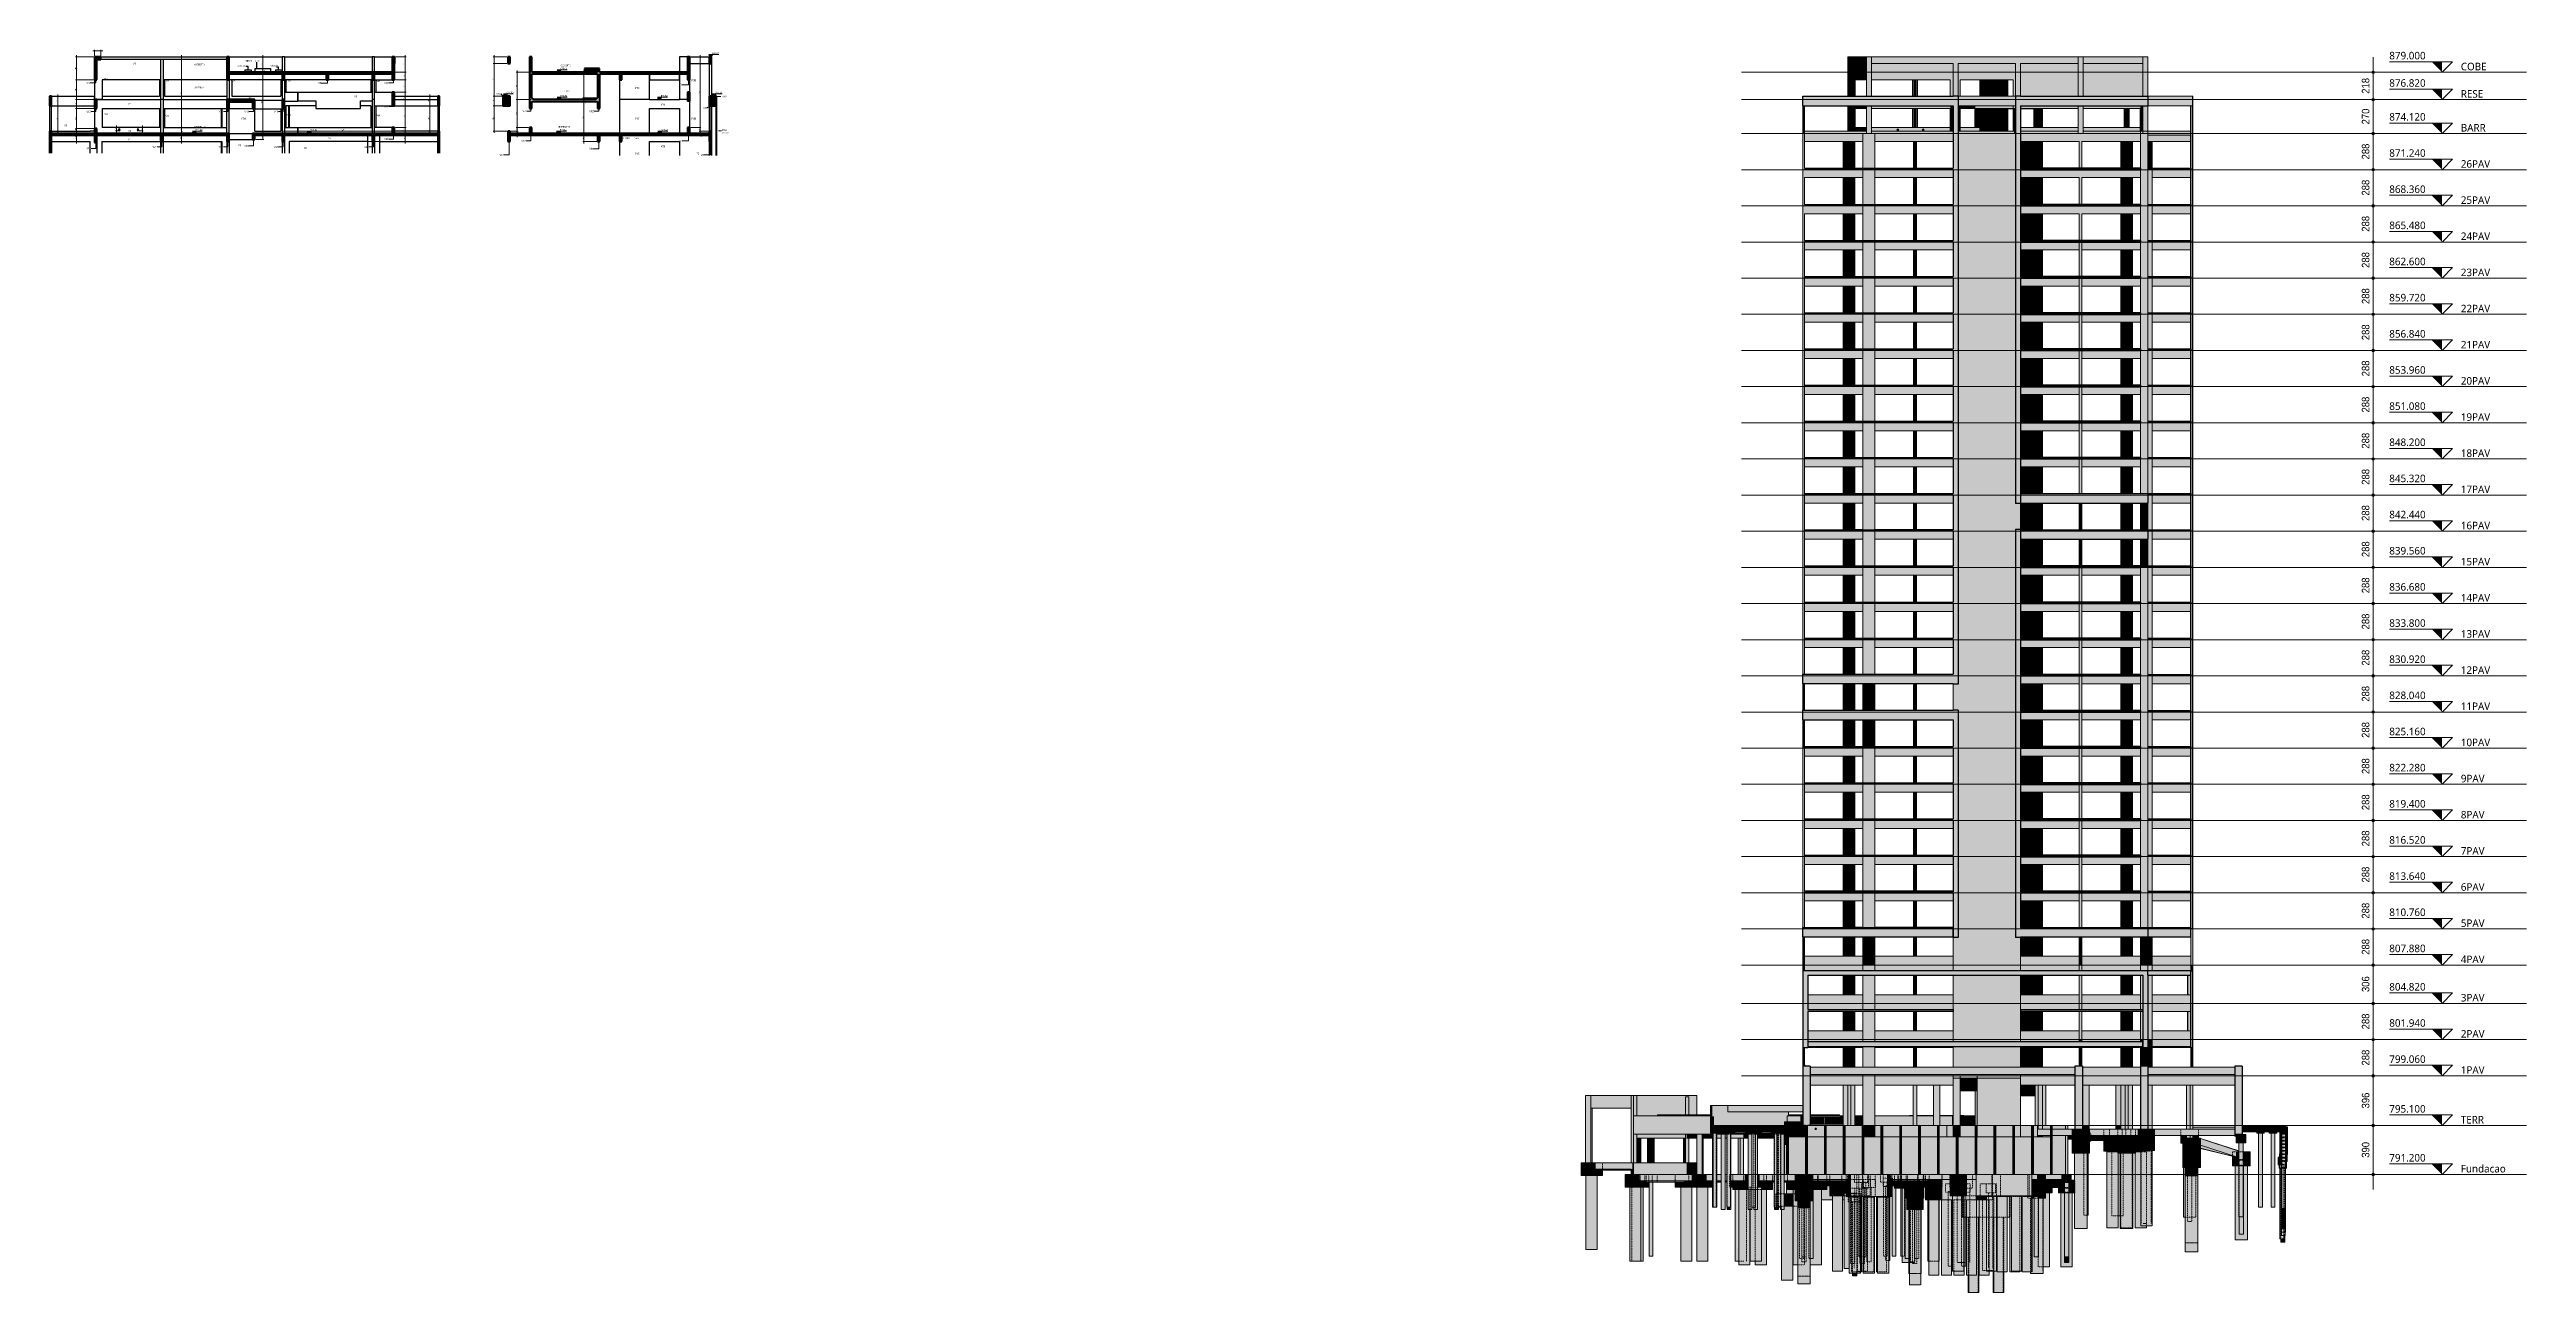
# Model space of a CAD drawing. Header units: centimetres. Extents: x -1706 to 33186, y -3196 to 88081.
# Drawn here: x 5669 to 25395, y 78180 to 88081 of the extents above; entities that cross this region are included whole.
import ezdxf

# ---------------------------------------------------------------- set-up
doc = ezdxf.new("R2010")
doc.units = ezdxf.units.CM
doc.linetypes.add('Centro', pattern=[3.175, 0.635, -0.47625, 1.5875, -0.47625])
doc.linetypes.add('Traço', pattern=[0.635, 0.3175, -0.3175])
for name, color, linetype, lineweight in [('A-ANNO-DIMS', 7, 'Continuous', 9), ('A-ANNO-DIMS-400', 7, 'Continuous', 9), ('A-ANNO-DIMS-50', 7, 'Continuous', 9), ('A-DETL-THIN', 7, 'Continuous', 25), ('A-FLOR', 7, 'Continuous', 9), ('A-FLOR-IDEN', 7, 'Continuous', 9), ('A-FLOR-LEVL', 7, 'Continuous', 9), ('A-FLOR-MCUT', 7, 'Continuous', 50), ('A-FLOR-PATT', 7, 'Continuous', 25), ('A-GENM', 7, 'Continuous', 25), ('G-ANNO-DIMS', 7, 'Continuous', 9), ('G-ANNO-TEXT', 7, 'Continuous', 9), ('S-BEAM', 7, 'Continuous', 9), ('S-BEAM-IDEN', 7, 'Continuous', 9), ('S-COLS', 7, 'Continuous', 9), ('S-COLS-IDEN', 7, 'Continuous', 9), ('S-FNDN', 7, 'Continuous', 25), ('S-FNDN-HDLN', 7, 'Traço', 9)]:
    doc.layers.add(name, color=color, linetype=linetype, lineweight=lineweight)
doc.layers.add('A-DETL', color=7, linetype='Continuous', lineweight=18, true_color=0x00a600)
doc.styles.add('Arial', font='arial.ttf', dxfattribs={"width": 0.9, "height": 7.5})
doc.styles.add('Arial_1', font='arial.ttf', dxfattribs={"height": 12.5})
doc.styles.add('Arial_2', font='arial.ttf', dxfattribs={"width": 0.9, "height": 60})
doc.styles.add('Gadugi', font='gadugi.ttf', dxfattribs={"height": 12.5})
doc.styles.add('Gadugi_1', font='gadugi.ttf', dxfattribs={"height": 15})
doc.styles.add('Gadugi_2', font='gadugi.ttf', dxfattribs={"height": 10})
doc.styles.add('Gadugi_5', font='gadugi.ttf', dxfattribs={"height": 60})
doc.dimstyles.new('PED_1_5mm_ESQ', dxfattribs={"dimscale": 30.48, "dimtxt": 7.651945, "dimasz": 0.328084, "dimexe": 0.246063, "dimexo": 0.246063, "dimgap": 0.049213, "dimtad": 1, "dimdec": 1, "dimrnd": 0.5, "dimdsep": 46, "dimtxsty": 'Arial', "dimblk1": 'DOTSMALL', "dimblk2": 'DOTSMALL', "dimsah": 1, "dimcen": 0.09, "dimdle": 0.492126, "dimazin": 0, "dimtfac": 1, "dimtdec": 4, "dimtix": 1, "dimtmove": 1, "dimatfit": 3, "dimfxl": 1, "dimtvp": 1, "dimtolj": 1, "dimtzin": 0, "dimarcsym": 2})
doc.dimstyles.new('PED_1_5mm_ESQ_1', dxfattribs={"dimscale": 30.48, "dimtxt": 7.651945, "dimasz": 0.328084, "dimexe": 0.246063, "dimexo": 0.246063, "dimgap": 0.049213, "dimtad": 1, "dimdec": 1, "dimrnd": 0.5, "dimdsep": 46, "dimtxsty": 'Arial', "dimblk1": 'DOTSMALL', "dimblk2": 'DOTSMALL', "dimsah": 1, "dimcen": 0.09, "dimdle": 0.492126, "dimazin": 0, "dimtfac": 1, "dimtdec": 4, "dimtix": 1, "dimtmove": 0, "dimatfit": 3, "dimfxl": 1, "dimtvp": 1, "dimtolj": 1, "dimtzin": 0, "dimarcsym": 2})
doc.dimstyles.new('PED_1_5mm_ESQ_3', dxfattribs={"dimscale": 30.48, "dimtxt": 61.215564, "dimasz": 2.624672, "dimexe": 1.968504, "dimexo": 1.968504, "dimgap": 0.393701, "dimtad": 1, "dimdec": 1, "dimrnd": 0.5, "dimdsep": 46, "dimtxsty": 'Arial_2', "dimblk1": 'DOTSMALL', "dimblk2": 'DOTSMALL', "dimsah": 1, "dimcen": 0.09, "dimdle": 3.937008, "dimazin": 0, "dimtfac": 1, "dimtdec": 4, "dimtix": 1, "dimtmove": 0, "dimatfit": 3, "dimfxl": 1, "dimtvp": 1, "dimtolj": 1, "dimtzin": 0, "dimarcsym": 2})

msp = doc.modelspace()

# ---------------------------------------------------------------- texts
at = {"layer": 'A-FLOR-IDEN', "char_height": 15, "width": 76.962, "attachment_point": 1, "style": 'Gadugi_1'}
for insert in [(7161.65, 87959.17), (7428.12, 87959.17)]:
    msp.add_mtext('Sóculo', dxfattribs=dict(at, insert=insert))
at = {"layer": 'A-FLOR-LEVL', "char_height": 60, "attachment_point": 1, "style": 'Gadugi_5'}
for s, insert, width in [('879.000', (24302.89, 88062.86), 349.5357), ('876.820', (24302.89, 87844.85), 349.5357), ('COBE', (24872.59, 87976.05), 250.1265), ('RESE', (24872.59, 87758.04), 218.059), ('874.120', (24302.89, 87574.86), 349.5357), ('BARR', (24872.59, 87488.05), 246.9197), ('871.240', (24302.89, 87286.85), 349.5357), ('26PAV', (24872.59, 87200.04), 298.2277), ('868.360', (24302.89, 86998.85), 349.5357), ('25PAV', (24872.59, 86912.04), 298.2277), ('865.480', (24302.89, 86710.85), 349.5357), ('24PAV', (24872.59, 86624.04), 298.2277), ('862.600', (24302.89, 86422.85), 349.5357), ('23PAV', (24872.59, 86336.04), 298.2277), ('859.720', (24302.89, 86134.85), 349.5357), ('22PAV', (24872.59, 86048.04), 298.2277), ('856.840', (24302.89, 85846.85), 349.5357), ('21PAV', (24872.59, 85760.04), 298.2277), ('853.960', (24302.89, 85558.85), 349.5357), ('20PAV', (24872.59, 85472.04), 298.2277), ('851.080', (24302.89, 85270.85), 349.5357), ('19PAV', (24872.59, 85184.04), 298.2277), ('848.200', (24302.89, 84982.85), 349.5357), ('18PAV', (24872.59, 84896.04), 298.2277), ('845.320', (24302.89, 84694.85), 349.5357), ('17PAV', (24872.59, 84608.04), 298.2277), ('842.440', (24302.89, 84406.85), 349.5357), ('16PAV', (24872.59, 84320.04), 298.2277), ('839.560', (24302.89, 84118.85), 349.5357), ('15PAV', (24872.59, 84032.04), 298.2277), ('836.680', (24302.89, 83830.85), 349.5357), ('14PAV', (24872.59, 83744.04), 298.2277), ('833.800', (24302.89, 83542.85), 349.5357), ('13PAV', (24872.59, 83456.04), 298.2277), ('830.920', (24302.89, 83254.85), 349.5357), ('12PAV', (24872.59, 83168.04), 298.2277), ('828.040', (24302.89, 82966.85), 349.5357), ('11PAV', (24872.59, 82880.04), 298.2277), ('825.160', (24302.89, 82678.85), 349.5357), ('10PAV', (24872.59, 82592.04), 298.2277), ('822.280', (24302.89, 82390.85), 349.5357), ('9PAV', (24872.59, 82304.04), 243.713), ('819.400', (24302.89, 82102.85), 349.5357), ('8PAV', (24872.59, 82016.04), 243.713), ('816.520', (24302.89, 81814.85), 349.5357), ('7PAV', (24872.59, 81728.04), 243.713), ('813.640', (24302.89, 81526.85), 349.5357), ('6PAV', (24872.59, 81440.04), 243.713), ('810.760', (24302.89, 81238.85), 349.5357), ('5PAV', (24872.59, 81152.04), 243.713), ('807.880', (24302.89, 80950.85), 349.5357), ('4PAV', (24872.59, 80864.04), 243.713), ('804.820', (24302.89, 80644.85), 349.5357), ('3PAV', (24872.59, 80558.04), 243.713), ('801.940', (24302.89, 80356.85), 349.5357), ('2PAV', (24872.59, 80270.04), 243.713), ('799.060', (24302.89, 80068.85), 349.5357), ('1PAV', (24872.59, 79982.04), 243.713), ('795.100', (24302.89, 79672.86), 349.5357), ('TERR', (24872.59, 79586.05), 227.6792), ('791.200', (24302.89, 79282.85), 349.5357), ('Fundacao', (24872.59, 79196.04), 439.3247)]:
    msp.add_mtext(s, dxfattribs=dict(at, insert=insert, width=width))
at = {"layer": 'G-ANNO-DIMS', "char_height": 12.5, "width": 63.9697, "attachment_point": 1, "line_spacing_factor": 0.941778, "style": 'Arial_1'}
for s, insert in [('880.22', (10945.2, 88058.82)), ('879.00', (9736.67, 87936.82)), ('877.09', (9309.19, 87745.82)), ('876.82', (9736.67, 87718.82)), ('876.82', (10537.59, 87718.82)), ('877.09', (10972.25, 87745.82)), ('874.12', (6832.07, 87448.82)), ('874.12', (7746.84, 87448.82)), ('874.12', (9733.25, 87448.82)), ('874.12', (10539.3, 87448.82))]:
    msp.add_mtext(s, dxfattribs=dict(at, insert=insert))
at = {"layer": 'G-ANNO-TEXT', "char_height": 12.5, "attachment_point": 1, "style": 'Gadugi'}
for s, insert, width in [('(RESERV.)', (6823.01, 87784.48), 88.9873), ('(COBERT.)', (6824.18, 87968.57), 93.3966), ('(COBERT.)', (9739.79, 87960.79), 93.3966), ('(RESERV.)', (9739.79, 87757.23), 88.9873), ('(BARRILETE)', (6817.72, 87472.87), 112.6371), ('(BARRILETE)', (9720.14, 87471.82), 112.6371)]:
    msp.add_mtext(s, dxfattribs=dict(at, insert=insert, width=width))
at = {"layer": 'S-BEAM-IDEN', "attachment_point": 1}
for s, insert, char_height, width, style in [('TEST1', (7228.71, 87998.01), 15, 67.7426, 'Gadugi_1'), ('14x42', (7302.01, 87994.07), 10, 44.8945, 'Gadugi_2'), ('V5', (5962.99, 87823.11), 15, 30.0633, 'Gadugi_1'), ('V1', (6334.68, 87977.09), 15, 30.0633, 'Gadugi_1'), ('V8', (7807.5, 87822.11), 15, 30.0633, 'Gadugi_1'), ('V10', (8334, 87823.11), 15, 44.0928, 'Gadugi_1'), ('V1', (10682.76, 87808.79), 15, 30.0633, 'Gadugi_1'), ('V12', (5962.99, 87594.11), 15, 44.0928, 'Gadugi_1'), ('V3', (6293.68, 87656.03), 15, 30.0633, 'Gadugi_1'), ('V14', (7015.99, 87594.11), 15, 44.0928, 'Gadugi_1'), ('V15', (7219.99, 87594.11), 15, 44.0928, 'Gadugi_1'), ('V6', (7253.95, 87706.64), 15, 30.0633, 'Gadugi_1'), ('V16', (7456.49, 87594.11), 15, 44.0928, 'Gadugi_1'), ('V5', (8094.66, 87716.8), 15, 30.0633, 'Gadugi_1'), ('V18', (8334, 87635.11), 15, 44.0928, 'Gadugi_1'), ('VA4', (9225.41, 87736.31), 15, 46.4979, 'Gadugi_1'), ('VP3', (9435.33, 87598.29), 15, 44.4937, 'Gadugi_1'), ('VP2', (9967.33, 87597.29), 15, 44.4937, 'Gadugi_1'), ('V16', (10537.37, 87651.1), 15, 44.0928, 'Gadugi_1'), ('V1', (10874.34, 87622.74), 15, 30.0633, 'Gadugi_1'), ('VA2', (11027.63, 87714.26), 15, 46.4979, 'Gadugi_1'), ('V3', (5784.93, 87485.35), 15, 30.0633, 'Gadugi_1'), ('V4', (6293.68, 87441.4), 15, 30.0633, 'Gadugi_1'), ('V5', (7995.48, 87444.49), 15, 30.0633, 'Gadugi_1'), ('V19', (5962.99, 87301.11), 15, 44.0928, 'Gadugi_1'), ('V1', (6293.68, 87374.28), 15, 30.0633, 'Gadugi_1'), ('V21', (6489.49, 87313.11), 15, 44.0928, 'Gadugi_1'), ('V24', (7015.99, 87313.11), 15, 44.0928, 'Gadugi_1'), ('V6', (7171.46, 87325.99), 15, 30.0633, 'Gadugi_1'), ('V25', (7219.99, 87320.61), 15, 44.0928, 'Gadugi_1'), ('V26', (7456.49, 87313.11), 15, 44.0928, 'Gadugi_1'), ('V2', (7693.58, 87304.28), 15, 30.0633, 'Gadugi_1'), ('V2', (7889.48, 87382.76), 15, 30.0633, 'Gadugi_1'), ('V28', (8174.5, 87313.11), 15, 44.0928, 'Gadugi_1'), ('V29', (8334, 87376.11), 15, 44.0928, 'Gadugi_1'), ('V16', (9252.26, 87248.79), 15, 44.0928, 'Gadugi_1'), ('V12', (9425.83, 87361.79), 15, 44.0928, 'Gadugi_1'), ('V9', (9967.33, 87298.79), 15, 30.0633, 'Gadugi_1'), ('V8A', (10253.39, 87383.08), 15, 46.4979, 'Gadugi_1'), ('19x63', (10326.69, 87379.15), 10, 44.8945, 'Gadugi_2'), ('V26', (10537.37, 87318.1), 15, 44.0928, 'Gadugi_1'), ('V5', (10682.76, 87361.79), 15, 30.0633, 'Gadugi_1'), ('V2', (10856.33, 87248.79), 15, 30.0633, 'Gadugi_1')]:
    msp.add_mtext(s, dxfattribs=dict(at, insert=insert, char_height=char_height, width=width, style=style))
at = {"layer": 'S-COLS-IDEN', "attachment_point": 1}
for s, insert, char_height, width, style in [('P1A', (6096.44, 87854.6), 15, 44.8945, 'Gadugi_1'), ('P2A', (6584.44, 87843.76), 15, 44.8945, 'Gadugi_1'), ('P3A', (7111.25, 87843.76), 15, 44.8945, 'Gadugi_1'), ('P3B', (7553.74, 87843.76), 15, 43.2911, 'Gadugi_1'), ('P4A', (8265.19, 87837.1), 15, 44.8945, 'Gadugi_1'), ('P3B', (10781.54, 87843.76), 15, 43.2911, 'Gadugi_1'), ('P10', (10333.15, 87782.76), 15, 42.4894, 'Gadugi_1'), ('P1A', (6096.44, 87573.6), 15, 44.8945, 'Gadugi_1'), ('P2A', (6584.44, 87561.26), 15, 44.8945, 'Gadugi_1'), ('P3A', (7197.25, 87538.76), 15, 44.8945, 'Gadugi_1'), ('P3B', (7553.74, 87567.28), 15, 43.2911, 'Gadugi_1'), ('P4A', (8265.19, 87563.43), 15, 44.8945, 'Gadugi_1'), ('P10', (10333.15, 87538.76), 15, 42.4894, 'Gadugi_1'), ('P3B', (10781.54, 87538.76), 15, 43.2911, 'Gadugi_1'), ('39.5x40', (11025.52, 87424.25), 10, 57.7215, 'Gadugi_2'), ('PA2', (11025.52, 87447.74), 15, 44.8945, 'Gadugi_1'), ('P10', (10333.15, 87259.76), 15, 42.4894, 'Gadugi_1'), ('P3', (10819.65, 87259.76), 15, 28.4599, 'Gadugi_1')]:
    msp.add_mtext(s, dxfattribs=dict(at, insert=insert, char_height=char_height, width=width, style=style))

# ---------------------------------------------------------------- blocks, each defined once
blk = doc.blocks.new('PED_FURO_CIRCULAR_R04_2020 - 15x25-3721065-CT A 001 - CORTE A-A COBE')
at = {"layer": 'A-GENM'}
for p, q in [((-1197, 87443), (-1212, 87443)), ((-1204, 87435), (-1204, 87450))]:
    blk.add_line(p, q, dxfattribs=at)
blk = doc.blocks.new('Elevações de ponto - SIMBOLO DE NÍVEL-CORTE-2219088-CT A 001 - CORTE A-A COBE')
at = {"layer": 'G-ANNO-DIMS'}
blk.add_hatch(color=256, dxfattribs=at).paths.add_polyline_path([(-606, 87427), (-606, 87412), (-621, 87427)], flags=0)
for p, q in [((-542, 87432), (-621, 87432)), ((-606, 87412), (-621, 87427)), ((-621, 87427), (-591, 87427)), ((-591, 87427), (-606, 87412))]:
    blk.add_line(p, q, dxfattribs=at)
blk = doc.blocks.new('DIMBLOCK136-CT A 001 - CORTE A-A COBE')
at = {"layer": 'A-ANNO-DIMS-50'}
h = blk.add_hatch(color=256, dxfattribs=at)
edge = h.paths.add_edge_path(flags=0)
edge.add_arc((5882, 88022), 1.25, 0, 360)
h = blk.add_hatch(color=256, dxfattribs=at)
edge = h.paths.add_edge_path(flags=0)
edge.add_arc((5882, 87840), 1.25, 0, 360)
for p, q in [((6020, 88022), (5875, 88022)), ((5882, 88037), (5882, 87840)), ((5882, 88022), (6020, 88022)), ((6020, 87840), (5875, 87840)), ((5882, 87840), (6020, 87840))]:
    blk.add_line(p, q, dxfattribs=at)
for centre in [(5882, 88022), (5882, 87840)]:
    blk.add_circle(centre, 1.25, dxfattribs=at)
at = {"layer": 'A-ANNO-DIMS-50', "color": 0, "insert": (5871, 87923), "char_height": 7.5, "width": 18.65, "attachment_point": 1, "rotation": 90, "line_spacing_factor": 0.941778, "style": 'Arial'}
blk.add_mtext('182', dxfattribs=at)
blk = doc.blocks.new('_DotSmall')
at = {"color": 0, "linetype": 'ByBlock', "const_width": 0.5}
blk.add_lwpolyline([(-0.0625, 0, 1), (0.0625, 0, 1)], format="xyb", close=True, dxfattribs=at)
blk = doc.blocks.new('DIMBLOCK137-CT A 001 - CORTE A-A COBE')
at = {"layer": 'A-ANNO-DIMS-50'}
h = blk.add_hatch(color=256, dxfattribs=at)
edge = h.paths.add_edge_path(flags=0)
edge.add_arc((5882, 87840), 1.25, 0, 360)
h = blk.add_hatch(color=256, dxfattribs=at)
edge = h.paths.add_edge_path(flags=0)
edge.add_arc((5882, 87682), 1.25, 0, 360)
for p, q in [((6020, 87840), (5875, 87840)), ((5882, 87840), (5882, 87682)), ((5882, 87840), (6020, 87840)), ((6020, 87682), (5875, 87682)), ((5882, 87682), (6020, 87682))]:
    blk.add_line(p, q, dxfattribs=at)
for centre in [(5882, 87840), (5882, 87682)]:
    blk.add_circle(centre, 1.25, dxfattribs=at)
at = {"layer": 'A-ANNO-DIMS-50', "color": 0, "insert": (5871, 87753), "char_height": 7.5, "width": 18.65, "attachment_point": 1, "rotation": 90, "line_spacing_factor": 0.941778, "style": 'Arial'}
blk.add_mtext('158', dxfattribs=at)
blk = doc.blocks.new('DIMBLOCK138-CT A 001 - CORTE A-A COBE')
at = {"layer": 'A-ANNO-DIMS-50'}
h = blk.add_hatch(color=256, dxfattribs=at)
edge = h.paths.add_edge_path(flags=0)
edge.add_arc((5882, 87682), 1.25, 0, 360)
h = blk.add_hatch(color=256, dxfattribs=at)
edge = h.paths.add_edge_path(flags=0)
edge.add_arc((5882, 87612), 1.25, 0, 360)
for p, q in [((6020, 87682), (5875, 87682)), ((6020, 87612), (5875, 87612)), ((5882, 87682), (5882, 87612)), ((5882, 87682), (6020, 87682)), ((5882, 87612), (6020, 87612))]:
    blk.add_line(p, q, dxfattribs=at)
for centre in [(5882, 87682), (5882, 87612)]:
    blk.add_circle(centre, 1.25, dxfattribs=at)
at = {"layer": 'A-ANNO-DIMS-50', "color": 0, "insert": (5871, 87642), "char_height": 7.5, "width": 12.43, "attachment_point": 1, "rotation": 90, "line_spacing_factor": 0.941778, "style": 'Arial'}
blk.add_mtext('70', dxfattribs=at)
blk = doc.blocks.new('DIMBLOCK139-CT A 001 - CORTE A-A COBE')
at = {"layer": 'A-ANNO-DIMS-50'}
h = blk.add_hatch(color=256, dxfattribs=at)
edge = h.paths.add_edge_path(flags=0)
edge.add_arc((5882, 87612), 1.25, 0, 360)
h = blk.add_hatch(color=256, dxfattribs=at)
edge = h.paths.add_edge_path(flags=0)
edge.add_arc((5882, 87452), 1.25, 0, 360)
for p, q in [((6020, 87612), (5875, 87612)), ((5882, 87612), (5882, 87452)), ((5882, 87612), (6020, 87612)), ((6020, 87452), (5875, 87452)), ((5882, 87452), (6020, 87452))]:
    blk.add_line(p, q, dxfattribs=at)
for centre in [(5882, 87612), (5882, 87452)]:
    blk.add_circle(centre, 1.25, dxfattribs=at)
at = {"layer": 'A-ANNO-DIMS-50', "color": 0, "insert": (5871, 87524), "char_height": 7.5, "width": 18.65, "attachment_point": 1, "rotation": 90, "line_spacing_factor": 0.941778, "style": 'Arial'}
blk.add_mtext('160', dxfattribs=at)
blk = doc.blocks.new('DIMBLOCK140-CT A 001 - CORTE A-A COBE')
at = {"layer": 'A-ANNO-DIMS-50'}
h = blk.add_hatch(color=256, dxfattribs=at)
edge = h.paths.add_edge_path(flags=0)
edge.add_arc((5882, 87452), 1.25, 0, 360)
h = blk.add_hatch(color=256, dxfattribs=at)
edge = h.paths.add_edge_path(flags=0)
edge.add_arc((5882, 87432), 1.25, 0, 360)
for p, q in [((6020, 87452), (5875, 87452)), ((5876, 87432), (5890, 87432)), ((5882, 87432), (5876, 87432)), ((5882, 87452), (5882, 87432)), ((5882, 87452), (6020, 87452))]:
    blk.add_line(p, q, dxfattribs=at)
for centre in [(5882, 87452), (5882, 87432)]:
    blk.add_circle(centre, 1.25, dxfattribs=at)
at = {"layer": 'A-ANNO-DIMS-50', "color": 0, "insert": (5871, 87437), "char_height": 7.5, "width": 12.43, "attachment_point": 1, "rotation": 90, "line_spacing_factor": 0.941778, "style": 'Arial'}
blk.add_mtext('20', dxfattribs=at)
blk = doc.blocks.new('DIMBLOCK141-CT A 001 - CORTE A-A COBE')
at = {"layer": 'A-ANNO-DIMS-50'}
h = blk.add_hatch(color=256, dxfattribs=at)
edge = h.paths.add_edge_path(flags=0)
edge.add_arc((5882, 87432), 1.25, 0, 360)
h = blk.add_hatch(color=256, dxfattribs=at)
edge = h.paths.add_edge_path(flags=0)
edge.add_arc((5882, 87412), 1.25, 0, 360)
for p, q in [((5876, 87432), (5890, 87432)), ((5882, 87432), (5876, 87432)), ((5876, 87412), (5890, 87412)), ((5882, 87412), (5876, 87412)), ((5882, 87432), (5882, 87412))]:
    blk.add_line(p, q, dxfattribs=at)
for centre in [(5882, 87432), (5882, 87412)]:
    blk.add_circle(centre, 1.25, dxfattribs=at)
at = {"layer": 'A-ANNO-DIMS-50', "color": 0, "insert": (5871, 87417), "char_height": 7.5, "width": 12.43, "attachment_point": 1, "rotation": 90, "line_spacing_factor": 0.941778, "style": 'Arial'}
blk.add_mtext('20', dxfattribs=at)
blk = doc.blocks.new('DIMBLOCK142-CT A 001 - CORTE A-A COBE')
at = {"layer": 'A-ANNO-DIMS-50'}
h = blk.add_hatch(color=256, dxfattribs=at)
edge = h.paths.add_edge_path(flags=0)
edge.add_arc((5882, 87412), 1.25, 0, 360)
h = blk.add_hatch(color=256, dxfattribs=at)
edge = h.paths.add_edge_path(flags=0)
edge.add_arc((5882, 87398), 1.25, 0, 360)
for p, q in [((5876, 87412), (5890, 87412)), ((5882, 87412), (5876, 87412)), ((5876, 87398), (5890, 87398)), ((5882, 87398), (5876, 87398)), ((5882, 87412), (5882, 87398))]:
    blk.add_line(p, q, dxfattribs=at)
for centre in [(5882, 87412), (5882, 87398)]:
    blk.add_circle(centre, 1.25, dxfattribs=at)
blk.add_ellipse((5882, 87393), major_axis=(0, 12), ratio=0.614246, start_param=0, end_param=1.570796, dxfattribs=at)
at = {"layer": 'A-ANNO-DIMS-50', "color": 0, "insert": (5871, 87383), "char_height": 7.5, "width": 12.43, "attachment_point": 1, "rotation": 90, "line_spacing_factor": 0.941778, "style": 'Arial'}
blk.add_mtext('14', dxfattribs=at)
blk = doc.blocks.new('DIMBLOCK143-CT A 001 - CORTE A-A COBE')
at = {"layer": 'A-ANNO-DIMS-50'}
h = blk.add_hatch(color=256, dxfattribs=at)
edge = h.paths.add_edge_path(flags=0)
edge.add_arc((5882, 87398), 1.25, 0, 360)
h = blk.add_hatch(color=256, dxfattribs=at)
edge = h.paths.add_edge_path(flags=0)
edge.add_arc((5882, 87349), 1.25, 0, 360)
for p, q in [((5876, 87398), (5890, 87398)), ((5882, 87398), (5876, 87398)), ((5882, 87398), (5882, 87334)), ((5876, 87349), (5890, 87349)), ((5882, 87349), (5876, 87349))]:
    blk.add_line(p, q, dxfattribs=at)
for centre in [(5882, 87398), (5882, 87349)]:
    blk.add_circle(centre, 1.25, dxfattribs=at)
at = {"layer": 'A-ANNO-DIMS-50', "color": 0, "insert": (5871, 87368), "char_height": 7.5, "width": 12.43, "attachment_point": 1, "rotation": 90, "line_spacing_factor": 0.941778, "style": 'Arial'}
blk.add_mtext('49', dxfattribs=at)
blk = doc.blocks.new('DIMBLOCK144-CT A 001 - CORTE A-A COBE')
at = {"layer": 'A-ANNO-DIMS-50'}
h = blk.add_hatch(color=256, dxfattribs=at)
edge = h.paths.add_edge_path(flags=0)
edge.add_arc((6719, 88022), 1.25, 0, 360)
h = blk.add_hatch(color=256, dxfattribs=at)
edge = h.paths.add_edge_path(flags=0)
edge.add_arc((6719, 87460), 1.25, 0, 360)
for p, q in [((8250, 88022), (6712, 88022)), ((6719, 88037), (6719, 87460)), ((6719, 88022), (8250, 88022)), ((6713, 87460), (6727, 87460)), ((6719, 87460), (6713, 87460))]:
    blk.add_line(p, q, dxfattribs=at)
for centre in [(6719, 88022), (6719, 87460)]:
    blk.add_circle(centre, 1.25, dxfattribs=at)
at = {"layer": 'A-ANNO-DIMS-50', "color": 0, "insert": (6708, 87733), "char_height": 7.5, "width": 18.65, "attachment_point": 1, "rotation": 90, "line_spacing_factor": 0.941778, "style": 'Arial'}
blk.add_mtext('562', dxfattribs=at)
blk = doc.blocks.new('DIMBLOCK145-CT A 001 - CORTE A-A COBE')
at = {"layer": 'A-ANNO-DIMS-50'}
h = blk.add_hatch(color=256, dxfattribs=at)
edge = h.paths.add_edge_path(flags=0)
edge.add_arc((6719, 87460), 1.25, 0, 360)
h = blk.add_hatch(color=256, dxfattribs=at)
edge = h.paths.add_edge_path(flags=0)
edge.add_arc((6719, 87412), 1.25, 0, 360)
for p, q in [((6713, 87460), (6727, 87460)), ((6719, 87460), (6713, 87460)), ((6713, 87412), (6727, 87412)), ((6719, 87412), (6713, 87412)), ((6719, 87460), (6719, 87412))]:
    blk.add_line(p, q, dxfattribs=at)
for centre in [(6719, 87460), (6719, 87412)]:
    blk.add_circle(centre, 1.25, dxfattribs=at)
at = {"layer": 'A-ANNO-DIMS-50', "color": 0, "insert": (6708, 87431), "char_height": 7.5, "width": 12.43, "attachment_point": 1, "rotation": 90, "line_spacing_factor": 0.941778, "style": 'Arial'}
blk.add_mtext('48', dxfattribs=at)
blk = doc.blocks.new('DIMBLOCK146-CT A 001 - CORTE A-A COBE')
at = {"layer": 'A-ANNO-DIMS-50'}
h = blk.add_hatch(color=256, dxfattribs=at)
edge = h.paths.add_edge_path(flags=0)
edge.add_arc((6719, 87412), 1.25, 0, 360)
h = blk.add_hatch(color=256, dxfattribs=at)
edge = h.paths.add_edge_path(flags=0)
edge.add_arc((6719, 87398), 1.25, 0, 360)
for p, q in [((6713, 87412), (6727, 87412)), ((6719, 87412), (6713, 87412)), ((6713, 87398), (6727, 87398)), ((6719, 87398), (6713, 87398)), ((6719, 87412), (6719, 87398))]:
    blk.add_line(p, q, dxfattribs=at)
for centre in [(6719, 87412), (6719, 87398)]:
    blk.add_circle(centre, 1.25, dxfattribs=at)
blk.add_ellipse((6719, 87419), major_axis=(0, 14.3), ratio=0.63029, start_param=3.141593, end_param=4.712389, dxfattribs=at)
at = {"layer": 'A-ANNO-DIMS-50', "color": 0, "insert": (6724, 87419), "char_height": 7.5, "width": 12.43, "attachment_point": 1, "rotation": 90, "line_spacing_factor": 0.941778, "style": 'Arial'}
blk.add_mtext('14', dxfattribs=at)
blk = doc.blocks.new('DIMBLOCK147-CT A 001 - CORTE A-A COBE')
at = {"layer": 'A-ANNO-DIMS-50'}
h = blk.add_hatch(color=256, dxfattribs=at)
edge = h.paths.add_edge_path(flags=0)
edge.add_arc((6719, 87398), 1.25, 0, 360)
h = blk.add_hatch(color=256, dxfattribs=at)
edge = h.paths.add_edge_path(flags=0)
edge.add_arc((6719, 87349), 1.25, 0, 360)
for p, q in [((6713, 87398), (6727, 87398)), ((6719, 87398), (6713, 87398)), ((6719, 87398), (6719, 87334)), ((6713, 87349), (6727, 87349)), ((6719, 87349), (6713, 87349))]:
    blk.add_line(p, q, dxfattribs=at)
for centre in [(6719, 87398), (6719, 87349)]:
    blk.add_circle(centre, 1.25, dxfattribs=at)
at = {"layer": 'A-ANNO-DIMS-50', "color": 0, "insert": (6708, 87368), "char_height": 7.5, "width": 12.43, "attachment_point": 1, "rotation": 90, "line_spacing_factor": 0.941778, "style": 'Arial'}
blk.add_mtext('49', dxfattribs=at)
blk = doc.blocks.new('DIMBLOCK148-CT A 001 - CORTE A-A COBE')
at = {"layer": 'A-ANNO-DIMS-50'}
h = blk.add_hatch(color=256, dxfattribs=at)
edge = h.paths.add_edge_path(flags=0)
edge.add_arc((7367, 88022), 1.25, 0, 360)
h = blk.add_hatch(color=256, dxfattribs=at)
edge = h.paths.add_edge_path(flags=0)
edge.add_arc((7367, 87900), 1.25, 0, 360)
for p, q in [((8250, 88022), (7360, 88022)), ((7367, 88037), (7367, 87900)), ((7367, 88022), (8250, 88022)), ((7361, 87900), (7375, 87900)), ((7367, 87900), (7361, 87900))]:
    blk.add_line(p, q, dxfattribs=at)
for centre in [(7367, 88022), (7367, 87900)]:
    blk.add_circle(centre, 1.25, dxfattribs=at)
at = {"layer": 'A-ANNO-DIMS-50', "color": 0, "insert": (7356, 87953), "char_height": 7.5, "width": 18.65, "attachment_point": 1, "rotation": 90, "line_spacing_factor": 0.941778, "style": 'Arial'}
blk.add_mtext('122', dxfattribs=at)
blk = doc.blocks.new('DIMBLOCK149-CT A 001 - CORTE A-A COBE')
at = {"layer": 'A-ANNO-DIMS-50'}
h = blk.add_hatch(color=256, dxfattribs=at)
edge = h.paths.add_edge_path(flags=0)
edge.add_arc((7367, 87900), 1.25, 0, 360)
h = blk.add_hatch(color=256, dxfattribs=at)
edge = h.paths.add_edge_path(flags=0)
edge.add_arc((7367, 87888), 1.25, 0, 360)
for p, q in [((7361, 87900), (7375, 87900)), ((7367, 87900), (7361, 87900)), ((7361, 87888), (7375, 87888)), ((7367, 87888), (7361, 87888)), ((7367, 87900), (7367, 87888))]:
    blk.add_line(p, q, dxfattribs=at)
for centre in [(7367, 87900), (7367, 87888)]:
    blk.add_circle(centre, 1.25, dxfattribs=at)
blk.add_ellipse((7367, 87909), major_axis=(0, 14.9), ratio=0.920043, start_param=3.141593, end_param=4.712389, dxfattribs=at)
at = {"layer": 'A-ANNO-DIMS-50', "color": 0, "insert": (7377, 87909), "char_height": 7.5, "width": 12.43, "attachment_point": 1, "rotation": 90, "line_spacing_factor": 0.941778, "style": 'Arial'}
blk.add_mtext('12', dxfattribs=at)
blk = doc.blocks.new('DIMBLOCK150-CT A 001 - CORTE A-A COBE')
at = {"layer": 'A-ANNO-DIMS-50'}
h = blk.add_hatch(color=256, dxfattribs=at)
edge = h.paths.add_edge_path(flags=0)
edge.add_arc((7367, 87888), 1.25, 0, 360)
h = blk.add_hatch(color=256, dxfattribs=at)
edge = h.paths.add_edge_path(flags=0)
edge.add_arc((7367, 87432), 1.25, 0, 360)
for p, q in [((7361, 87888), (7375, 87888)), ((7367, 87888), (7361, 87888)), ((7367, 87888), (7367, 87432)), ((7361, 87432), (7375, 87432)), ((7367, 87432), (7361, 87432))]:
    blk.add_line(p, q, dxfattribs=at)
for centre in [(7367, 87888), (7367, 87432)]:
    blk.add_circle(centre, 1.25, dxfattribs=at)
at = {"layer": 'A-ANNO-DIMS-50', "color": 0, "insert": (7356, 87652), "char_height": 7.5, "width": 18.65, "attachment_point": 1, "rotation": 90, "line_spacing_factor": 0.941778, "style": 'Arial'}
blk.add_mtext('456', dxfattribs=at)
blk = doc.blocks.new('DIMBLOCK151-CT A 001 - CORTE A-A COBE')
at = {"layer": 'A-ANNO-DIMS-50'}
h = blk.add_hatch(color=256, dxfattribs=at)
edge = h.paths.add_edge_path(flags=0)
edge.add_arc((7367, 87432), 1.25, 0, 360)
h = blk.add_hatch(color=256, dxfattribs=at)
edge = h.paths.add_edge_path(flags=0)
edge.add_arc((7367, 87412), 1.25, 0, 360)
for p, q in [((7361, 87432), (7375, 87432)), ((7367, 87432), (7361, 87432)), ((7361, 87412), (7375, 87412)), ((7367, 87412), (7361, 87412)), ((7367, 87432), (7367, 87412))]:
    blk.add_line(p, q, dxfattribs=at)
for centre in [(7367, 87432), (7367, 87412)]:
    blk.add_circle(centre, 1.25, dxfattribs=at)
at = {"layer": 'A-ANNO-DIMS-50', "color": 0, "insert": (7356, 87417), "char_height": 7.5, "width": 12.43, "attachment_point": 1, "rotation": 90, "line_spacing_factor": 0.941778, "style": 'Arial'}
blk.add_mtext('20', dxfattribs=at)
blk = doc.blocks.new('DIMBLOCK152-CT A 001 - CORTE A-A COBE')
at = {"layer": 'A-ANNO-DIMS-50'}
h = blk.add_hatch(color=256, dxfattribs=at)
edge = h.paths.add_edge_path(flags=0)
edge.add_arc((7367, 87412), 1.25, 0, 360)
h = blk.add_hatch(color=256, dxfattribs=at)
edge = h.paths.add_edge_path(flags=0)
edge.add_arc((7367, 87364), 1.25, 0, 360)
for p, q in [((7361, 87412), (7375, 87412)), ((7367, 87412), (7361, 87412)), ((7367, 87412), (7367, 87364)), ((7311, 87364), (7375, 87364)), ((7367, 87364), (7311, 87364))]:
    blk.add_line(p, q, dxfattribs=at)
for centre in [(7367, 87412), (7367, 87364)]:
    blk.add_circle(centre, 1.25, dxfattribs=at)
at = {"layer": 'A-ANNO-DIMS-50', "color": 0, "insert": (7356, 87383), "char_height": 7.5, "width": 12.43, "attachment_point": 1, "rotation": 90, "line_spacing_factor": 0.941778, "style": 'Arial'}
blk.add_mtext('48', dxfattribs=at)
blk = doc.blocks.new('DIMBLOCK153-CT A 001 - CORTE A-A COBE')
at = {"layer": 'A-ANNO-DIMS-50'}
h = blk.add_hatch(color=256, dxfattribs=at)
edge = h.paths.add_edge_path(flags=0)
edge.add_arc((8501, 88022), 1.25, 0, 360)
h = blk.add_hatch(color=256, dxfattribs=at)
edge = h.paths.add_edge_path(flags=0)
edge.add_arc((8501, 87900), 1.25, 0, 360)
for p, q in [((8425, 88022), (8509, 88022)), ((8501, 88022), (8425, 88022)), ((8501, 88037), (8501, 87900)), ((8246, 87900), (8509, 87900)), ((8501, 87900), (8246, 87900))]:
    blk.add_line(p, q, dxfattribs=at)
for centre in [(8501, 88022), (8501, 87900)]:
    blk.add_circle(centre, 1.25, dxfattribs=at)
at = {"layer": 'A-ANNO-DIMS-50', "color": 0, "insert": (8490, 87953), "char_height": 7.5, "width": 18.65, "attachment_point": 1, "rotation": 90, "line_spacing_factor": 0.941778, "style": 'Arial'}
blk.add_mtext('122', dxfattribs=at)
blk = doc.blocks.new('DIMBLOCK154-CT A 001 - CORTE A-A COBE')
at = {"layer": 'A-ANNO-DIMS-50'}
h = blk.add_hatch(color=256, dxfattribs=at)
edge = h.paths.add_edge_path(flags=0)
edge.add_arc((8501, 87900), 1.25, 0, 360)
h = blk.add_hatch(color=256, dxfattribs=at)
edge = h.paths.add_edge_path(flags=0)
edge.add_arc((8501, 87840), 1.25, 0, 360)
for p, q in [((8246, 87900), (8509, 87900)), ((8501, 87900), (8246, 87900)), ((8425, 87840), (8509, 87840)), ((8501, 87840), (8425, 87840)), ((8501, 87900), (8501, 87840))]:
    blk.add_line(p, q, dxfattribs=at)
for centre in [(8501, 87900), (8501, 87840)]:
    blk.add_circle(centre, 1.25, dxfattribs=at)
at = {"layer": 'A-ANNO-DIMS-50', "color": 0, "insert": (8490, 87865), "char_height": 7.5, "width": 12.43, "attachment_point": 1, "rotation": 90, "line_spacing_factor": 0.941778, "style": 'Arial'}
blk.add_mtext('60', dxfattribs=at)
blk = doc.blocks.new('DIMBLOCK155-CT A 001 - CORTE A-A COBE')
at = {"layer": 'A-ANNO-DIMS-50'}
h = blk.add_hatch(color=256, dxfattribs=at)
edge = h.paths.add_edge_path(flags=0)
edge.add_arc((8501, 87840), 1.25, 0, 360)
h = blk.add_hatch(color=256, dxfattribs=at)
edge = h.paths.add_edge_path(flags=0)
edge.add_arc((8501, 87742), 1.25, 0, 360)
for p, q in [((8425, 87840), (8509, 87840)), ((8501, 87840), (8425, 87840)), ((8501, 87840), (8501, 87742)), ((8425, 87742), (8509, 87742)), ((8501, 87742), (8425, 87742))]:
    blk.add_line(p, q, dxfattribs=at)
for centre in [(8501, 87840), (8501, 87742)]:
    blk.add_circle(centre, 1.25, dxfattribs=at)
at = {"layer": 'A-ANNO-DIMS-50', "color": 0, "insert": (8490, 87786), "char_height": 7.5, "width": 12.43, "attachment_point": 1, "rotation": 90, "line_spacing_factor": 0.941778, "style": 'Arial'}
blk.add_mtext('98', dxfattribs=at)
blk = doc.blocks.new('DIMBLOCK156-CT A 001 - CORTE A-A COBE')
at = {"layer": 'A-ANNO-DIMS-50'}
h = blk.add_hatch(color=256, dxfattribs=at)
edge = h.paths.add_edge_path(flags=0)
edge.add_arc((8501, 87742), 1.25, 0, 360)
h = blk.add_hatch(color=256, dxfattribs=at)
edge = h.paths.add_edge_path(flags=0)
edge.add_arc((8501, 87634), 1.25, 0, 360)
for p, q in [((8425, 87742), (8509, 87742)), ((8501, 87742), (8425, 87742)), ((8425, 87634), (8509, 87634)), ((8501, 87634), (8425, 87634)), ((8501, 87742), (8501, 87634))]:
    blk.add_line(p, q, dxfattribs=at)
for centre in [(8501, 87742), (8501, 87634)]:
    blk.add_circle(centre, 1.25, dxfattribs=at)
at = {"layer": 'A-ANNO-DIMS-50', "color": 0, "insert": (8490, 87680), "char_height": 7.5, "width": 18.65, "attachment_point": 1, "rotation": 90, "line_spacing_factor": 0.941778, "style": 'Arial'}
blk.add_mtext('108', dxfattribs=at)
blk = doc.blocks.new('DIMBLOCK157-CT A 001 - CORTE A-A COBE')
at = {"layer": 'A-ANNO-DIMS-50'}
h = blk.add_hatch(color=256, dxfattribs=at)
edge = h.paths.add_edge_path(flags=0)
edge.add_arc((8501, 87634), 1.25, 0, 360)
h = blk.add_hatch(color=256, dxfattribs=at)
edge = h.paths.add_edge_path(flags=0)
edge.add_arc((8501, 87460), 1.25, 0, 360)
for p, q in [((8425, 87634), (8509, 87634)), ((8501, 87634), (8425, 87634)), ((8501, 87634), (8501, 87460)), ((8425, 87460), (8509, 87460)), ((8501, 87460), (8425, 87460))]:
    blk.add_line(p, q, dxfattribs=at)
for centre in [(8501, 87634), (8501, 87460)]:
    blk.add_circle(centre, 1.25, dxfattribs=at)
at = {"layer": 'A-ANNO-DIMS-50', "color": 0, "insert": (8490, 87539), "char_height": 7.5, "width": 18.65, "attachment_point": 1, "rotation": 90, "line_spacing_factor": 0.941778, "style": 'Arial'}
blk.add_mtext('174', dxfattribs=at)
blk = doc.blocks.new('DIMBLOCK158-CT A 001 - CORTE A-A COBE')
at = {"layer": 'A-ANNO-DIMS-50'}
h = blk.add_hatch(color=256, dxfattribs=at)
edge = h.paths.add_edge_path(flags=0)
edge.add_arc((8501, 87460), 1.25, 0, 360)
h = blk.add_hatch(color=256, dxfattribs=at)
edge = h.paths.add_edge_path(flags=0)
edge.add_arc((8501, 87432), 1.25, 0, 360)
for p, q in [((7518, 87432), (8509, 87432)), ((8501, 87432), (7518, 87432)), ((8425, 87460), (8509, 87460)), ((8501, 87460), (8425, 87460)), ((8501, 87460), (8501, 87432))]:
    blk.add_line(p, q, dxfattribs=at)
for centre in [(8501, 87460), (8501, 87432)]:
    blk.add_circle(centre, 1.25, dxfattribs=at)
at = {"layer": 'A-ANNO-DIMS-50', "color": 0, "insert": (8490, 87441), "char_height": 7.5, "width": 12.43, "attachment_point": 1, "rotation": 90, "line_spacing_factor": 0.941778, "style": 'Arial'}
blk.add_mtext('28', dxfattribs=at)
blk = doc.blocks.new('DIMBLOCK159-CT A 001 - CORTE A-A COBE')
at = {"layer": 'A-ANNO-DIMS-50'}
h = blk.add_hatch(color=256, dxfattribs=at)
edge = h.paths.add_edge_path(flags=0)
edge.add_arc((8501, 87432), 1.25, 0, 360)
h = blk.add_hatch(color=256, dxfattribs=at)
edge = h.paths.add_edge_path(flags=0)
edge.add_arc((8501, 87412), 1.25, 0, 360)
for p, q in [((7518, 87432), (8509, 87432)), ((8501, 87432), (7518, 87432)), ((8495, 87412), (8509, 87412)), ((8501, 87412), (8495, 87412)), ((8501, 87432), (8501, 87412))]:
    blk.add_line(p, q, dxfattribs=at)
for centre in [(8501, 87432), (8501, 87412)]:
    blk.add_circle(centre, 1.25, dxfattribs=at)
at = {"layer": 'A-ANNO-DIMS-50', "color": 0, "insert": (8490, 87417), "char_height": 7.5, "width": 12.43, "attachment_point": 1, "rotation": 90, "line_spacing_factor": 0.941778, "style": 'Arial'}
blk.add_mtext('20', dxfattribs=at)
blk = doc.blocks.new('DIMBLOCK160-CT A 001 - CORTE A-A COBE')
at = {"layer": 'A-ANNO-DIMS-50'}
h = blk.add_hatch(color=256, dxfattribs=at)
edge = h.paths.add_edge_path(flags=0)
edge.add_arc((8501, 87412), 1.25, 0, 360)
h = blk.add_hatch(color=256, dxfattribs=at)
edge = h.paths.add_edge_path(flags=0)
edge.add_arc((8501, 87398), 1.25, 0, 360)
for p, q in [((8495, 87412), (8509, 87412)), ((8501, 87412), (8495, 87412)), ((8495, 87398), (8509, 87398)), ((8501, 87398), (8495, 87398)), ((8501, 87412), (8501, 87398))]:
    blk.add_line(p, q, dxfattribs=at)
for centre in [(8501, 87412), (8501, 87398)]:
    blk.add_circle(centre, 1.25, dxfattribs=at)
blk.add_ellipse((8501, 87421), major_axis=(0, 16.4), ratio=0.635226, start_param=3.141593, end_param=4.712389, dxfattribs=at)
at = {"layer": 'A-ANNO-DIMS-50', "color": 0, "insert": (8508, 87421), "char_height": 7.5, "width": 12.43, "attachment_point": 1, "rotation": 90, "line_spacing_factor": 0.941778, "style": 'Arial'}
blk.add_mtext('14', dxfattribs=at)
blk = doc.blocks.new('DIMBLOCK161-CT A 001 - CORTE A-A COBE')
at = {"layer": 'A-ANNO-DIMS-50'}
h = blk.add_hatch(color=256, dxfattribs=at)
edge = h.paths.add_edge_path(flags=0)
edge.add_arc((8501, 87398), 1.25, 0, 360)
h = blk.add_hatch(color=256, dxfattribs=at)
edge = h.paths.add_edge_path(flags=0)
edge.add_arc((8501, 87349), 1.25, 0, 360)
for p, q in [((8495, 87398), (8509, 87398)), ((8501, 87398), (8495, 87398)), ((8501, 87398), (8501, 87334)), ((8209, 87349), (8509, 87349)), ((8501, 87349), (8209, 87349))]:
    blk.add_line(p, q, dxfattribs=at)
for centre in [(8501, 87398), (8501, 87349)]:
    blk.add_circle(centre, 1.25, dxfattribs=at)
at = {"layer": 'A-ANNO-DIMS-50', "color": 0, "insert": (8490, 87368), "char_height": 7.5, "width": 12.43, "attachment_point": 1, "rotation": 90, "line_spacing_factor": 0.941778, "style": 'Arial'}
blk.add_mtext('49', dxfattribs=at)
blk = doc.blocks.new('DIMBLOCK162-CT A 001 - CORTE A-A COBE')
at = {"layer": 'A-ANNO-DIMS-50'}
h = blk.add_hatch(color=256, dxfattribs=at)
edge = h.paths.add_edge_path(flags=0)
edge.add_arc((5735, 87709), 1.25, 0, 360)
h = blk.add_hatch(color=256, dxfattribs=at)
edge = h.paths.add_edge_path(flags=0)
edge.add_arc((5735, 87634), 1.25, 0, 360)
for p, q in [((5691, 87709), (5743, 87709)), ((5735, 87709), (5691, 87709)), ((5691, 87634), (5743, 87634)), ((5735, 87634), (5691, 87634)), ((5735, 87724), (5735, 87634))]:
    blk.add_line(p, q, dxfattribs=at)
for centre in [(5735, 87709), (5735, 87634)]:
    blk.add_circle(centre, 1.25, dxfattribs=at)
at = {"layer": 'A-ANNO-DIMS-50', "color": 0, "insert": (5724, 87666), "char_height": 7.5, "width": 12.43, "attachment_point": 1, "rotation": 90, "line_spacing_factor": 0.941778, "style": 'Arial'}
blk.add_mtext('75', dxfattribs=at)
blk = doc.blocks.new('DIMBLOCK163-CT A 001 - CORTE A-A COBE')
at = {"layer": 'A-ANNO-DIMS-50'}
h = blk.add_hatch(color=256, dxfattribs=at)
edge = h.paths.add_edge_path(flags=0)
edge.add_arc((5735, 87634), 1.25, 0, 360)
h = blk.add_hatch(color=256, dxfattribs=at)
edge = h.paths.add_edge_path(flags=0)
edge.add_arc((5735, 87432), 1.25, 0, 360)
for p, q in [((5691, 87634), (5743, 87634)), ((5735, 87634), (5691, 87634)), ((5735, 87634), (5735, 87432)), ((5691, 87432), (5743, 87432)), ((5735, 87432), (5691, 87432))]:
    blk.add_line(p, q, dxfattribs=at)
for centre in [(5735, 87634), (5735, 87432)]:
    blk.add_circle(centre, 1.25, dxfattribs=at)
at = {"layer": 'A-ANNO-DIMS-50', "color": 0, "insert": (5724, 87525), "char_height": 7.5, "width": 18.65, "attachment_point": 1, "rotation": 90, "line_spacing_factor": 0.941778, "style": 'Arial'}
blk.add_mtext('202', dxfattribs=at)
blk = doc.blocks.new('DIMBLOCK164-CT A 001 - CORTE A-A COBE')
at = {"layer": 'A-ANNO-DIMS-50'}
h = blk.add_hatch(color=256, dxfattribs=at)
edge = h.paths.add_edge_path(flags=0)
edge.add_arc((5735, 87432), 1.25, 0, 360)
h = blk.add_hatch(color=256, dxfattribs=at)
edge = h.paths.add_edge_path(flags=0)
edge.add_arc((5735, 87412), 1.25, 0, 360)
for p, q in [((5691, 87432), (5743, 87432)), ((5735, 87432), (5691, 87432)), ((5729, 87412), (5743, 87412)), ((5735, 87412), (5729, 87412)), ((5735, 87432), (5735, 87397))]:
    blk.add_line(p, q, dxfattribs=at)
for centre in [(5735, 87432), (5735, 87412)]:
    blk.add_circle(centre, 1.25, dxfattribs=at)
at = {"layer": 'A-ANNO-DIMS-50', "color": 0, "insert": (5724, 87417), "char_height": 7.5, "width": 12.43, "attachment_point": 1, "rotation": 90, "line_spacing_factor": 0.941778, "style": 'Arial'}
blk.add_mtext('20', dxfattribs=at)
blk = doc.blocks.new('DIMBLOCK165-CT A 001 - CORTE A-A COBE')
at = {"layer": 'A-ANNO-DIMS-50'}
h = blk.add_hatch(color=256, dxfattribs=at)
edge = h.paths.add_edge_path(flags=0)
edge.add_arc((8698, 87709), 1.25, 0, 360)
h = blk.add_hatch(color=256, dxfattribs=at)
edge = h.paths.add_edge_path(flags=0)
edge.add_arc((8698, 87634), 1.25, 0, 360)
for p, q in [((8753, 87709), (8690, 87709)), ((8753, 87634), (8690, 87634)), ((8698, 87724), (8698, 87634)), ((8698, 87709), (8753, 87709)), ((8698, 87634), (8753, 87634))]:
    blk.add_line(p, q, dxfattribs=at)
for centre in [(8698, 87709), (8698, 87634)]:
    blk.add_circle(centre, 1.25, dxfattribs=at)
at = {"layer": 'A-ANNO-DIMS-50', "color": 0, "insert": (8686, 87666), "char_height": 7.5, "width": 12.43, "attachment_point": 1, "rotation": 90, "line_spacing_factor": 0.941778, "style": 'Arial'}
blk.add_mtext('75', dxfattribs=at)
blk = doc.blocks.new('DIMBLOCK166-CT A 001 - CORTE A-A COBE')
at = {"layer": 'A-ANNO-DIMS-50'}
h = blk.add_hatch(color=256, dxfattribs=at)
edge = h.paths.add_edge_path(flags=0)
edge.add_arc((8698, 87634), 1.25, 0, 360)
h = blk.add_hatch(color=256, dxfattribs=at)
edge = h.paths.add_edge_path(flags=0)
edge.add_arc((8698, 87432), 1.25, 0, 360)
for p, q in [((8753, 87634), (8690, 87634)), ((8698, 87634), (8698, 87432)), ((8698, 87634), (8753, 87634)), ((8753, 87432), (8690, 87432)), ((8698, 87432), (8753, 87432))]:
    blk.add_line(p, q, dxfattribs=at)
for centre in [(8698, 87634), (8698, 87432)]:
    blk.add_circle(centre, 1.25, dxfattribs=at)
at = {"layer": 'A-ANNO-DIMS-50', "color": 0, "insert": (8686, 87525), "char_height": 7.5, "width": 18.65, "attachment_point": 1, "rotation": 90, "line_spacing_factor": 0.941778, "style": 'Arial'}
blk.add_mtext('202', dxfattribs=at)
blk = doc.blocks.new('DIMBLOCK167-CT A 001 - CORTE A-A COBE')
at = {"layer": 'A-ANNO-DIMS-50'}
h = blk.add_hatch(color=256, dxfattribs=at)
edge = h.paths.add_edge_path(flags=0)
edge.add_arc((8698, 87432), 1.25, 0, 360)
h = blk.add_hatch(color=256, dxfattribs=at)
edge = h.paths.add_edge_path(flags=0)
edge.add_arc((8698, 87412), 1.25, 0, 360)
for p, q in [((8753, 87432), (8690, 87432)), ((8692, 87412), (8705, 87412)), ((8698, 87412), (8692, 87412)), ((8698, 87432), (8698, 87397)), ((8698, 87432), (8753, 87432))]:
    blk.add_line(p, q, dxfattribs=at)
for centre in [(8698, 87432), (8698, 87412)]:
    blk.add_circle(centre, 1.25, dxfattribs=at)
at = {"layer": 'A-ANNO-DIMS-50', "color": 0, "insert": (8686, 87417), "char_height": 7.5, "width": 12.43, "attachment_point": 1, "rotation": 90, "line_spacing_factor": 0.941778, "style": 'Arial'}
blk.add_mtext('20', dxfattribs=at)
blk = doc.blocks.new('DIMBLOCK168-CT A 001 - CORTE A-A COBE')
at = {"layer": 'A-ANNO-DIMS-50'}
h = blk.add_hatch(color=256, dxfattribs=at)
edge = h.paths.add_edge_path(flags=0)
edge.add_arc((6027, 88070), 1.25, 0, 360)
h = blk.add_hatch(color=256, dxfattribs=at)
edge = h.paths.add_edge_path(flags=0)
edge.add_arc((6077, 88070), 1.25, 0, 360)
for p, q in [((6012, 88070), (6092, 88070)), ((6027, 88030), (6027, 88078)), ((6027, 88070), (6027, 88030)), ((6077, 88030), (6077, 88078)), ((6077, 88070), (6077, 88030))]:
    blk.add_line(p, q, dxfattribs=at)
for centre in [(6027, 88070), (6077, 88070)]:
    blk.add_circle(centre, 1.25, dxfattribs=at)
at = {"layer": 'A-ANNO-DIMS-50', "color": 0, "insert": (6047, 88081), "char_height": 7.5, "width": 12.43, "attachment_point": 1, "line_spacing_factor": 0.941778, "style": 'Arial'}
blk.add_mtext('50', dxfattribs=at)
blk = doc.blocks.new('DIMBLOCK169-CT A 001 - CORTE A-A COBE')
at = {"layer": 'A-ANNO-DIMS-50'}
h = blk.add_hatch(color=256, dxfattribs=at)
edge = h.paths.add_edge_path(flags=0)
edge.add_arc((6201, 87460), 1.25, 0, 360)
h = blk.add_hatch(color=256, dxfattribs=at)
edge = h.paths.add_edge_path(flags=0)
edge.add_arc((6201, 87435), 1.25, 0, 360)
for p, q in [((6216, 87435), (6194, 87435)), ((6196, 87460), (6209, 87460)), ((6201, 87460), (6196, 87460)), ((6201, 87475), (6201, 87420)), ((6201, 87435), (6216, 87435))]:
    blk.add_line(p, q, dxfattribs=at)
for centre in [(6201, 87460), (6201, 87435)]:
    blk.add_circle(centre, 1.25, dxfattribs=at)
at = {"layer": 'A-ANNO-DIMS-50', "color": 0, "insert": (6190, 87442), "char_height": 7.5, "width": 12.43, "attachment_point": 1, "rotation": 90, "line_spacing_factor": 0.941778, "style": 'Arial'}
blk.add_mtext('25', dxfattribs=at)
blk = doc.blocks.new('DIMBLOCK170-CT A 001 - CORTE A-A COBE')
at = {"layer": 'A-ANNO-DIMS-50'}
h = blk.add_hatch(color=256, dxfattribs=at)
edge = h.paths.add_edge_path(flags=0)
edge.add_arc((6408, 87460), 1.25, 0, 360)
h = blk.add_hatch(color=256, dxfattribs=at)
edge = h.paths.add_edge_path(flags=0)
edge.add_arc((6408, 87435), 1.25, 0, 360)
for p, q in [((6381, 87435), (6415, 87435)), ((6408, 87435), (6381, 87435)), ((6402, 87460), (6415, 87460)), ((6408, 87460), (6402, 87460)), ((6408, 87475), (6408, 87420))]:
    blk.add_line(p, q, dxfattribs=at)
for centre in [(6408, 87460), (6408, 87435)]:
    blk.add_circle(centre, 1.25, dxfattribs=at)
at = {"layer": 'A-ANNO-DIMS-50', "color": 0, "insert": (6396, 87442), "char_height": 7.5, "width": 12.43, "attachment_point": 1, "rotation": 90, "line_spacing_factor": 0.941778, "style": 'Arial'}
blk.add_mtext('25', dxfattribs=at)
blk = doc.blocks.new('Elevações de ponto - SIMBOLO DE NÍVEL-CORTE-2219088-CT A 002 - CORTE B-B COBE')
at = {"layer": 'G-ANNO-DIMS'}
blk.add_hatch(color=256, dxfattribs=at).paths.add_polyline_path([(-512, 87427), (-512, 87412), (-527, 87427)], flags=0)
for p, q in [((-448, 87432), (-527, 87432)), ((-512, 87412), (-527, 87427)), ((-527, 87427), (-497, 87427)), ((-497, 87427), (-512, 87412))]:
    blk.add_line(p, q, dxfattribs=at)
blk = doc.blocks.new('DIMBLOCK171-CT A 002 - CORTE B-B COBE')
at = {"layer": 'A-ANNO-DIMS-50'}
h = blk.add_hatch(color=256, dxfattribs=at)
edge = h.paths.add_edge_path(flags=0)
edge.add_arc((9392, 87900), 1.25, 0, 360)
h = blk.add_hatch(color=256, dxfattribs=at)
edge = h.paths.add_edge_path(flags=0)
edge.add_arc((9392, 87682), 1.25, 0, 360)
for p, q in [((9503, 87900), (9384, 87900)), ((9392, 87915), (9392, 87682)), ((9392, 87900), (9503, 87900)), ((9503, 87682), (9384, 87682)), ((9392, 87682), (9503, 87682))]:
    blk.add_line(p, q, dxfattribs=at)
for centre in [(9392, 87900), (9392, 87682)]:
    blk.add_circle(centre, 1.25, dxfattribs=at)
at = {"layer": 'A-ANNO-DIMS-50', "color": 0, "insert": (9380, 87783), "char_height": 7.5, "width": 18.65, "attachment_point": 1, "rotation": 90, "line_spacing_factor": 0.941778, "style": 'Arial'}
blk.add_mtext('218', dxfattribs=at)
blk = doc.blocks.new('DIMBLOCK172-CT A 002 - CORTE B-B COBE')
at = {"layer": 'A-ANNO-DIMS-50'}
h = blk.add_hatch(color=256, dxfattribs=at)
edge = h.paths.add_edge_path(flags=0)
edge.add_arc((9392, 87682), 1.25, 0, 360)
h = blk.add_hatch(color=256, dxfattribs=at)
edge = h.paths.add_edge_path(flags=0)
edge.add_arc((9392, 87460), 1.25, 0, 360)
for p, q in [((9503, 87682), (9384, 87682)), ((9392, 87682), (9392, 87460)), ((9392, 87682), (9503, 87682)), ((9484, 87460), (9384, 87460)), ((9392, 87460), (9484, 87460))]:
    blk.add_line(p, q, dxfattribs=at)
for centre in [(9392, 87682), (9392, 87460)]:
    blk.add_circle(centre, 1.25, dxfattribs=at)
at = {"layer": 'A-ANNO-DIMS-50', "color": 0, "insert": (9380, 87563), "char_height": 7.5, "width": 18.65, "attachment_point": 1, "rotation": 90, "line_spacing_factor": 0.941778, "style": 'Arial'}
blk.add_mtext('222', dxfattribs=at)
blk = doc.blocks.new('DIMBLOCK173-CT A 002 - CORTE B-B COBE')
at = {"layer": 'A-ANNO-DIMS-50'}
h = blk.add_hatch(color=256, dxfattribs=at)
edge = h.paths.add_edge_path(flags=0)
edge.add_arc((9392, 87460), 1.25, 0, 360)
h = blk.add_hatch(color=256, dxfattribs=at)
edge = h.paths.add_edge_path(flags=0)
edge.add_arc((9392, 87432), 1.25, 0, 360)
for p, q in [((9345, 87432), (9399, 87432)), ((9392, 87432), (9345, 87432)), ((9484, 87460), (9384, 87460)), ((9392, 87460), (9392, 87432)), ((9392, 87460), (9484, 87460))]:
    blk.add_line(p, q, dxfattribs=at)
for centre in [(9392, 87460), (9392, 87432)]:
    blk.add_circle(centre, 1.25, dxfattribs=at)
at = {"layer": 'A-ANNO-DIMS-50', "color": 0, "insert": (9380, 87441), "char_height": 7.5, "width": 12.43, "attachment_point": 1, "rotation": 90, "line_spacing_factor": 0.941778, "style": 'Arial'}
blk.add_mtext('28', dxfattribs=at)
blk = doc.blocks.new('DIMBLOCK174-CT A 002 - CORTE B-B COBE')
at = {"layer": 'A-ANNO-DIMS-50'}
h = blk.add_hatch(color=256, dxfattribs=at)
edge = h.paths.add_edge_path(flags=0)
edge.add_arc((9392, 87432), 1.25, 0, 360)
h = blk.add_hatch(color=256, dxfattribs=at)
edge = h.paths.add_edge_path(flags=0)
edge.add_arc((9392, 87412), 1.25, 0, 360)
for p, q in [((9345, 87432), (9399, 87432)), ((9392, 87432), (9345, 87432)), ((9386, 87412), (9399, 87412)), ((9392, 87412), (9386, 87412)), ((9392, 87432), (9392, 87412))]:
    blk.add_line(p, q, dxfattribs=at)
for centre in [(9392, 87432), (9392, 87412)]:
    blk.add_circle(centre, 1.25, dxfattribs=at)
at = {"layer": 'A-ANNO-DIMS-50', "color": 0, "insert": (9380, 87417), "char_height": 7.5, "width": 12.43, "attachment_point": 1, "rotation": 90, "line_spacing_factor": 0.941778, "style": 'Arial'}
blk.add_mtext('20', dxfattribs=at)
blk = doc.blocks.new('DIMBLOCK175-CT A 002 - CORTE B-B COBE')
at = {"layer": 'A-ANNO-DIMS-50'}
h = blk.add_hatch(color=256, dxfattribs=at)
edge = h.paths.add_edge_path(flags=0)
edge.add_arc((9392, 87412), 1.25, 0, 360)
h = blk.add_hatch(color=256, dxfattribs=at)
edge = h.paths.add_edge_path(flags=0)
edge.add_arc((9392, 87398), 1.25, 0, 360)
for p, q in [((9386, 87412), (9399, 87412)), ((9392, 87412), (9386, 87412)), ((9386, 87398), (9399, 87398)), ((9392, 87398), (9386, 87398)), ((9392, 87412), (9392, 87383))]:
    blk.add_line(p, q, dxfattribs=at)
for centre in [(9392, 87412), (9392, 87398)]:
    blk.add_circle(centre, 1.25, dxfattribs=at)
blk.add_ellipse((9392, 87418), major_axis=(0, 13.5), ratio=0.734987, start_param=3.141593, end_param=4.712389, dxfattribs=at)
at = {"layer": 'A-ANNO-DIMS-50', "color": 0, "insert": (9398, 87418), "char_height": 7.5, "width": 12.43, "attachment_point": 1, "rotation": 90, "line_spacing_factor": 0.941778, "style": 'Arial'}
blk.add_mtext('14', dxfattribs=at)
blk = doc.blocks.new('DIMBLOCK176-CT A 002 - CORTE B-B COBE')
at = {"layer": 'A-ANNO-DIMS-50'}
h = blk.add_hatch(color=256, dxfattribs=at)
edge = h.paths.add_edge_path(flags=0)
edge.add_arc((9924, 87900), 1.25, 0, 360)
h = blk.add_hatch(color=256, dxfattribs=at)
edge = h.paths.add_edge_path(flags=0)
edge.add_arc((9924, 87888), 1.25, 0, 360)
for p, q in [((9919, 87900), (9932, 87900)), ((9924, 87900), (9919, 87900)), ((9919, 87888), (9932, 87888)), ((9924, 87888), (9919, 87888)), ((9924, 87915), (9924, 87888))]:
    blk.add_line(p, q, dxfattribs=at)
for centre in [(9924, 87900), (9924, 87888)]:
    blk.add_circle(centre, 1.25, dxfattribs=at)
at = {"layer": 'A-ANNO-DIMS-50', "color": 0, "insert": (9913, 87889), "char_height": 7.5, "width": 12.43, "attachment_point": 1, "rotation": 90, "line_spacing_factor": 0.941778, "style": 'Arial'}
blk.add_mtext('12', dxfattribs=at)
blk = doc.blocks.new('DIMBLOCK177-CT A 002 - CORTE B-B COBE')
at = {"layer": 'A-ANNO-DIMS-50'}
h = blk.add_hatch(color=256, dxfattribs=at)
edge = h.paths.add_edge_path(flags=0)
edge.add_arc((9924, 87888), 1.25, 0, 360)
h = blk.add_hatch(color=256, dxfattribs=at)
edge = h.paths.add_edge_path(flags=0)
edge.add_arc((9924, 87697), 1.25, 0, 360)
for p, q in [((9919, 87888), (9932, 87888)), ((9924, 87888), (9919, 87888)), ((9924, 87888), (9924, 87697)), ((10026, 87697), (9917, 87697)), ((9924, 87697), (10026, 87697))]:
    blk.add_line(p, q, dxfattribs=at)
for centre in [(9924, 87888), (9924, 87697)]:
    blk.add_circle(centre, 1.25, dxfattribs=at)
at = {"layer": 'A-ANNO-DIMS-50', "color": 0, "insert": (9913, 87785), "char_height": 7.5, "width": 18.65, "attachment_point": 1, "rotation": 90, "line_spacing_factor": 0.941778, "style": 'Arial'}
blk.add_mtext('191', dxfattribs=at)
blk = doc.blocks.new('DIMBLOCK178-CT A 002 - CORTE B-B COBE')
at = {"layer": 'A-ANNO-DIMS-50'}
h = blk.add_hatch(color=256, dxfattribs=at)
edge = h.paths.add_edge_path(flags=0)
edge.add_arc((9924, 87697), 1.25, 0, 360)
h = blk.add_hatch(color=256, dxfattribs=at)
edge = h.paths.add_edge_path(flags=0)
edge.add_arc((9924, 87682), 1.25, 0, 360)
for p, q in [((10026, 87697), (9917, 87697)), ((9919, 87682), (9932, 87682)), ((9924, 87682), (9919, 87682)), ((9924, 87697), (9924, 87682)), ((9924, 87697), (10026, 87697))]:
    blk.add_line(p, q, dxfattribs=at)
for centre in [(9924, 87697), (9924, 87682)]:
    blk.add_circle(centre, 1.25, dxfattribs=at)
at = {"layer": 'A-ANNO-DIMS-50', "color": 0, "insert": (9913, 87684), "char_height": 7.5, "width": 12.43, "attachment_point": 1, "rotation": 90, "line_spacing_factor": 0.941778, "style": 'Arial'}
blk.add_mtext('15', dxfattribs=at)
blk = doc.blocks.new('DIMBLOCK179-CT A 002 - CORTE B-B COBE')
at = {"layer": 'A-ANNO-DIMS-50'}
h = blk.add_hatch(color=256, dxfattribs=at)
edge = h.paths.add_edge_path(flags=0)
edge.add_arc((9924, 87682), 1.25, 0, 360)
h = blk.add_hatch(color=256, dxfattribs=at)
edge = h.paths.add_edge_path(flags=0)
edge.add_arc((9924, 87668), 1.25, 0, 360)
for p, q in [((9919, 87682), (9932, 87682)), ((9924, 87682), (9919, 87682)), ((9919, 87668), (9932, 87668)), ((9924, 87668), (9919, 87668)), ((9924, 87682), (9924, 87668))]:
    blk.add_line(p, q, dxfattribs=at)
for centre in [(9924, 87682), (9924, 87668)]:
    blk.add_circle(centre, 1.25, dxfattribs=at)
blk.add_ellipse((9924, 87661), major_axis=(0, 14.3), ratio=0.86282, start_param=4.712389, end_param=6.283185, dxfattribs=at)
at = {"layer": 'A-ANNO-DIMS-50', "color": 0, "insert": (9933, 87650), "char_height": 7.5, "width": 12.43, "attachment_point": 1, "rotation": 90, "line_spacing_factor": 0.941778, "style": 'Arial'}
blk.add_mtext('14', dxfattribs=at)
blk = doc.blocks.new('DIMBLOCK180-CT A 002 - CORTE B-B COBE')
at = {"layer": 'A-ANNO-DIMS-50'}
h = blk.add_hatch(color=256, dxfattribs=at)
edge = h.paths.add_edge_path(flags=0)
edge.add_arc((9924, 87668), 1.25, 0, 360)
h = blk.add_hatch(color=256, dxfattribs=at)
edge = h.paths.add_edge_path(flags=0)
edge.add_arc((9924, 87412), 1.25, 0, 360)
for p, q in [((9919, 87668), (9932, 87668)), ((9924, 87668), (9919, 87668)), ((9924, 87668), (9924, 87412)), ((9919, 87412), (9932, 87412)), ((9924, 87412), (9919, 87412))]:
    blk.add_line(p, q, dxfattribs=at)
for centre in [(9924, 87668), (9924, 87412)]:
    blk.add_circle(centre, 1.25, dxfattribs=at)
at = {"layer": 'A-ANNO-DIMS-50', "color": 0, "insert": (9913, 87532), "char_height": 7.5, "width": 18.65, "attachment_point": 1, "rotation": 90, "line_spacing_factor": 0.941778, "style": 'Arial'}
blk.add_mtext('256', dxfattribs=at)
blk = doc.blocks.new('DIMBLOCK181-CT A 002 - CORTE B-B COBE')
at = {"layer": 'A-ANNO-DIMS-50'}
h = blk.add_hatch(color=256, dxfattribs=at)
edge = h.paths.add_edge_path(flags=0)
edge.add_arc((9924, 87412), 1.25, 0, 360)
h = blk.add_hatch(color=256, dxfattribs=at)
edge = h.paths.add_edge_path(flags=0)
edge.add_arc((9924, 87398), 1.25, 0, 360)
for p, q in [((9919, 87412), (9932, 87412)), ((9924, 87412), (9919, 87412)), ((9919, 87398), (9932, 87398)), ((9924, 87398), (9919, 87398)), ((9924, 87412), (9924, 87398))]:
    blk.add_line(p, q, dxfattribs=at)
for centre in [(9924, 87412), (9924, 87398)]:
    blk.add_circle(centre, 1.25, dxfattribs=at)
at = {"layer": 'A-ANNO-DIMS-50', "color": 0, "insert": (9913, 87400), "char_height": 7.5, "width": 12.43, "attachment_point": 1, "rotation": 90, "line_spacing_factor": 0.941778, "style": 'Arial'}
blk.add_mtext('14', dxfattribs=at)
blk = doc.blocks.new('DIMBLOCK182-CT A 002 - CORTE B-B COBE')
at = {"layer": 'A-ANNO-DIMS-50'}
h = blk.add_hatch(color=256, dxfattribs=at)
edge = h.paths.add_edge_path(flags=0)
edge.add_arc((9924, 87398), 1.25, 0, 360)
h = blk.add_hatch(color=256, dxfattribs=at)
edge = h.paths.add_edge_path(flags=0)
edge.add_arc((9924, 87349), 1.25, 0, 360)
for p, q in [((9919, 87398), (9932, 87398)), ((9924, 87398), (9919, 87398)), ((9924, 87398), (9924, 87334)), ((10026, 87349), (9917, 87349)), ((9924, 87349), (10026, 87349))]:
    blk.add_line(p, q, dxfattribs=at)
for centre in [(9924, 87398), (9924, 87349)]:
    blk.add_circle(centre, 1.25, dxfattribs=at)
at = {"layer": 'A-ANNO-DIMS-50', "color": 0, "insert": (9913, 87368), "char_height": 7.5, "width": 12.43, "attachment_point": 1, "rotation": 90, "line_spacing_factor": 0.941778, "style": 'Arial'}
blk.add_mtext('49', dxfattribs=at)
blk = doc.blocks.new('DIMBLOCK183-CT A 002 - CORTE B-B COBE')
at = {"layer": 'A-ANNO-DIMS-50'}
h = blk.add_hatch(color=256, dxfattribs=at)
edge = h.paths.add_edge_path(flags=0)
edge.add_arc((10849, 88022), 1.25, 0, 360)
h = blk.add_hatch(color=256, dxfattribs=at)
edge = h.paths.add_edge_path(flags=0)
edge.add_arc((10849, 88022), 1.25, 0, 360)
for p, q in [((10775, 88022), (10856, 88022)), ((10849, 88022), (10775, 88022)), ((10775, 88022), (10856, 88022)), ((10849, 88022), (10775, 88022)), ((10849, 88037), (10849, 88022))]:
    blk.add_line(p, q, dxfattribs=at)
blk.add_circle((10849, 88022), 1.25, dxfattribs=at)
blk.add_circle((10849, 88022), 1.25, dxfattribs=at)
at = {"layer": 'A-ANNO-DIMS-50', "color": 0, "insert": (10838, 88019), "char_height": 7.5, "width": 6.22, "attachment_point": 1, "rotation": 90, "line_spacing_factor": 0.941778, "style": 'Arial'}
blk.add_mtext('0', dxfattribs=at)
blk = doc.blocks.new('DIMBLOCK184-CT A 002 - CORTE B-B COBE')
at = {"layer": 'A-ANNO-DIMS-50'}
h = blk.add_hatch(color=256, dxfattribs=at)
edge = h.paths.add_edge_path(flags=0)
edge.add_arc((10849, 88022), 1.25, 0, 360)
h = blk.add_hatch(color=256, dxfattribs=at)
edge = h.paths.add_edge_path(flags=0)
edge.add_arc((10849, 87460), 1.25, 0, 360)
for p, q in [((10775, 88022), (10856, 88022)), ((10849, 88022), (10775, 88022)), ((10849, 88022), (10849, 87460)), ((10775, 87460), (10856, 87460)), ((10849, 87460), (10775, 87460))]:
    blk.add_line(p, q, dxfattribs=at)
for centre in [(10849, 88022), (10849, 87460)]:
    blk.add_circle(centre, 1.25, dxfattribs=at)
at = {"layer": 'A-ANNO-DIMS-50', "color": 0, "insert": (10838, 87733), "char_height": 7.5, "width": 18.65, "attachment_point": 1, "rotation": 90, "line_spacing_factor": 0.941778, "style": 'Arial'}
blk.add_mtext('562', dxfattribs=at)
blk = doc.blocks.new('DIMBLOCK185-CT A 002 - CORTE B-B COBE')
at = {"layer": 'A-ANNO-DIMS-50'}
h = blk.add_hatch(color=256, dxfattribs=at)
edge = h.paths.add_edge_path(flags=0)
edge.add_arc((10849, 87460), 1.25, 0, 360)
h = blk.add_hatch(color=256, dxfattribs=at)
edge = h.paths.add_edge_path(flags=0)
edge.add_arc((10849, 87432), 1.25, 0, 360)
for p, q in [((10775, 87460), (10856, 87460)), ((10849, 87460), (10775, 87460)), ((10915, 87432), (10841, 87432)), ((10849, 87460), (10849, 87432)), ((10849, 87432), (10915, 87432))]:
    blk.add_line(p, q, dxfattribs=at)
for centre in [(10849, 87460), (10849, 87432)]:
    blk.add_circle(centre, 1.25, dxfattribs=at)
at = {"layer": 'A-ANNO-DIMS-50', "color": 0, "insert": (10838, 87441), "char_height": 7.5, "width": 12.43, "attachment_point": 1, "rotation": 90, "line_spacing_factor": 0.941778, "style": 'Arial'}
blk.add_mtext('28', dxfattribs=at)
blk = doc.blocks.new('DIMBLOCK186-CT A 002 - CORTE B-B COBE')
at = {"layer": 'A-ANNO-DIMS-50'}
h = blk.add_hatch(color=256, dxfattribs=at)
edge = h.paths.add_edge_path(flags=0)
edge.add_arc((10849, 87432), 1.25, 0, 360)
h = blk.add_hatch(color=256, dxfattribs=at)
edge = h.paths.add_edge_path(flags=0)
edge.add_arc((10849, 87412), 1.25, 0, 360)
for p, q in [((10915, 87432), (10841, 87432)), ((10843, 87412), (10856, 87412)), ((10849, 87412), (10843, 87412)), ((10849, 87432), (10849, 87412)), ((10849, 87432), (10915, 87432))]:
    blk.add_line(p, q, dxfattribs=at)
for centre in [(10849, 87432), (10849, 87412)]:
    blk.add_circle(centre, 1.25, dxfattribs=at)
at = {"layer": 'A-ANNO-DIMS-50', "color": 0, "insert": (10838, 87417), "char_height": 7.5, "width": 12.43, "attachment_point": 1, "rotation": 90, "line_spacing_factor": 0.941778, "style": 'Arial'}
blk.add_mtext('20', dxfattribs=at)
blk = doc.blocks.new('DIMBLOCK187-CT A 002 - CORTE B-B COBE')
at = {"layer": 'A-ANNO-DIMS-50'}
h = blk.add_hatch(color=256, dxfattribs=at)
edge = h.paths.add_edge_path(flags=0)
edge.add_arc((10849, 87412), 1.25, 0, 360)
h = blk.add_hatch(color=256, dxfattribs=at)
edge = h.paths.add_edge_path(flags=0)
edge.add_arc((10849, 87398), 1.25, 0, 360)
for p, q in [((10843, 87412), (10856, 87412)), ((10849, 87412), (10843, 87412)), ((10843, 87398), (10856, 87398)), ((10849, 87398), (10843, 87398)), ((10849, 87412), (10849, 87398))]:
    blk.add_line(p, q, dxfattribs=at)
for centre in [(10849, 87412), (10849, 87398)]:
    blk.add_circle(centre, 1.25, dxfattribs=at)
blk.add_ellipse((10849, 87389), major_axis=(0, 15.7), ratio=0.64253, start_param=4.712389, end_param=6.283185, dxfattribs=at)
at = {"layer": 'A-ANNO-DIMS-50', "color": 0, "insert": (10855, 87379), "char_height": 7.5, "width": 12.43, "attachment_point": 1, "rotation": 90, "line_spacing_factor": 0.941778, "style": 'Arial'}
blk.add_mtext('14', dxfattribs=at)
blk = doc.blocks.new('DIMBLOCK188-CT A 002 - CORTE B-B COBE')
at = {"layer": 'A-ANNO-DIMS-50'}
h = blk.add_hatch(color=256, dxfattribs=at)
edge = h.paths.add_edge_path(flags=0)
edge.add_arc((9209, 88022), 1.25, 0, 360)
h = blk.add_hatch(color=256, dxfattribs=at)
edge = h.paths.add_edge_path(flags=0)
edge.add_arc((9209, 87971), 1.25, 0, 360)
for p, q in [((9311, 88022), (9202, 88022)), ((9209, 88037), (9209, 87971)), ((9209, 88022), (9311, 88022)), ((9311, 87971), (9202, 87971)), ((9209, 87971), (9311, 87971))]:
    blk.add_line(p, q, dxfattribs=at)
for centre in [(9209, 88022), (9209, 87971)]:
    blk.add_circle(centre, 1.25, dxfattribs=at)
at = {"layer": 'A-ANNO-DIMS-50', "color": 0, "insert": (9198, 87991), "char_height": 7.5, "width": 12.43, "attachment_point": 1, "rotation": 90, "line_spacing_factor": 0.941778, "style": 'Arial'}
blk.add_mtext('51', dxfattribs=at)
blk = doc.blocks.new('DIMBLOCK189-CT A 002 - CORTE B-B COBE')
at = {"layer": 'A-ANNO-DIMS-50'}
h = blk.add_hatch(color=256, dxfattribs=at)
edge = h.paths.add_edge_path(flags=0)
edge.add_arc((9209, 87971), 1.25, 0, 360)
h = blk.add_hatch(color=256, dxfattribs=at)
edge = h.paths.add_edge_path(flags=0)
edge.add_arc((9209, 87709), 1.25, 0, 360)
for p, q in [((9311, 87971), (9202, 87971)), ((9209, 87971), (9209, 87709)), ((9209, 87971), (9311, 87971)), ((9311, 87709), (9202, 87709)), ((9209, 87709), (9311, 87709))]:
    blk.add_line(p, q, dxfattribs=at)
for centre in [(9209, 87971), (9209, 87709)]:
    blk.add_circle(centre, 1.25, dxfattribs=at)
at = {"layer": 'A-ANNO-DIMS-50', "color": 0, "insert": (9198, 87832), "char_height": 7.5, "width": 18.65, "attachment_point": 1, "rotation": 90, "line_spacing_factor": 0.941778, "style": 'Arial'}
blk.add_mtext('262', dxfattribs=at)
blk = doc.blocks.new('DIMBLOCK190-CT A 002 - CORTE B-B COBE')
at = {"layer": 'A-ANNO-DIMS-50'}
h = blk.add_hatch(color=256, dxfattribs=at)
edge = h.paths.add_edge_path(flags=0)
edge.add_arc((9209, 87709), 1.25, 0, 360)
h = blk.add_hatch(color=256, dxfattribs=at)
edge = h.paths.add_edge_path(flags=0)
edge.add_arc((9209, 87634), 1.25, 0, 360)
for p, q in [((9311, 87709), (9202, 87709)), ((9311, 87634), (9202, 87634)), ((9209, 87709), (9209, 87634)), ((9209, 87709), (9311, 87709)), ((9209, 87634), (9311, 87634))]:
    blk.add_line(p, q, dxfattribs=at)
for centre in [(9209, 87709), (9209, 87634)]:
    blk.add_circle(centre, 1.25, dxfattribs=at)
at = {"layer": 'A-ANNO-DIMS-50', "color": 0, "insert": (9198, 87666), "char_height": 7.5, "width": 12.43, "attachment_point": 1, "rotation": 90, "line_spacing_factor": 0.941778, "style": 'Arial'}
blk.add_mtext('75', dxfattribs=at)
blk = doc.blocks.new('DIMBLOCK191-CT A 002 - CORTE B-B COBE')
at = {"layer": 'A-ANNO-DIMS-50'}
h = blk.add_hatch(color=256, dxfattribs=at)
edge = h.paths.add_edge_path(flags=0)
edge.add_arc((9209, 87634), 1.25, 0, 360)
h = blk.add_hatch(color=256, dxfattribs=at)
edge = h.paths.add_edge_path(flags=0)
edge.add_arc((9209, 87432), 1.25, 0, 360)
for p, q in [((9311, 87634), (9202, 87634)), ((9209, 87634), (9209, 87417)), ((9209, 87634), (9311, 87634)), ((9311, 87432), (9202, 87432)), ((9209, 87432), (9311, 87432))]:
    blk.add_line(p, q, dxfattribs=at)
for centre in [(9209, 87634), (9209, 87432)]:
    blk.add_circle(centre, 1.25, dxfattribs=at)
at = {"layer": 'A-ANNO-DIMS-50', "color": 0, "insert": (9198, 87525), "char_height": 7.5, "width": 18.65, "attachment_point": 1, "rotation": 90, "line_spacing_factor": 0.941778, "style": 'Arial'}
blk.add_mtext('202', dxfattribs=at)
blk = doc.blocks.new('PED_BLRET-1EST_R01_2019 - 75x75x65-3763687-CT I 001 - CRT ESQ')
at = {"layer": 'S-FNDN-HDLN'}
for p, q in [((1714, 79378), (1749, 79378)), ((1714, 79373), (1714, 79378)), ((1749, 79373), (1714, 79373)), ((1749, 79378), (1749, 79373))]:
    blk.add_line(p, q, dxfattribs=at)
blk = doc.blocks.new('Estaca W Gerdau - W250X32_7-3763720-CT I 001 - CRT ESQ')
at = {"layer": 'S-FNDN', "linetype": 'Traço', "lineweight": 9, "true_color": 0xa4b9db}
blk.add_hatch(color=9, dxfattribs=at).paths.add_polyline_path([(-1880, 79120), (-1872, 79120), (-1872, 79510), (-1886, 79510), (-1886, 79120)], flags=0)
at = {"layer": 'S-FNDN', "lineweight": 9}
for p, q in [((-1886, 79510), (-1886, 79120)), ((-1872, 79510), (-1886, 79510)), ((-1879, 79120), (-1879, 79510)), ((-1878, 79510), (-1878, 79120)), ((-1872, 79510), (-1872, 79120)), ((-1872, 79120), (-1886, 79120))]:
    blk.add_line(p, q, dxfattribs=at)
blk = doc.blocks.new('PED_FURO_RETANGULAR_R04_2020 - 10x10x32-3497891-CT I 001 - CRT ESQ')
at = {"layer": 'A-GENM', "lineweight": 9}
for p, q in [((-1660, 79478), (-1650, 79488)), ((-1650, 79478), (-1660, 79488))]:
    blk.add_line(p, q, dxfattribs=at)
blk = doc.blocks.new('PED_BLRET-1EST_R01_2019_muro_ - 60x60x60-3843966-CT I 001 - CRT ESQ')
at = {"layer": 'S-FNDN-HDLN'}
for p, q in [((-2472, 79455), (-2442, 79455)), ((-2472, 79450), (-2472, 79455)), ((-2442, 79450), (-2472, 79450)), ((-2442, 79455), (-2442, 79450))]:
    blk.add_line(p, q, dxfattribs=at)
blk = doc.blocks.new('PED_FURO_CIRCULAR_R04_2020 - 15x25-3721065-CT I 001 - CRT ESQ')
at = {"layer": 'A-GENM', "lineweight": 9}
for p, q in [((-993, 87443), (-1008, 87443)), ((-1001, 87435), (-1001, 87450))]:
    blk.add_line(p, q, dxfattribs=at)
blk = doc.blocks.new('PED_BLRET-1EST_R01_2019 - 75x75x65-V11-CT I 001 - CRT ESQ')
at = {"layer": 'S-FNDN-HDLN'}
for p, q in [((1306, 79340), (1341, 79340)), ((1306, 79335), (1306, 79340)), ((1341, 79335), (1306, 79335)), ((1341, 79340), (1341, 79335))]:
    blk.add_line(p, q, dxfattribs=at)
blk = doc.blocks.new('PED_BLRET-1EST_R01_2019 - 75x75x65-V12-CT I 001 - CRT ESQ')
at = {"layer": 'S-FNDN-HDLN'}
for p, q in [((325, 79015), (360, 79015)), ((360, 79010), (325, 79010))]:
    blk.add_line(p, q, dxfattribs=at)
blk = doc.blocks.new('PED_BLRET-1EST_R01_2019 - 75x75x65-V13-CT I 001 - CRT ESQ')
at = {"layer": 'S-FNDN-HDLN'}
for p, q in [((-1767, 79020), (-1732, 79020)), ((-1732, 79015), (-1767, 79015))]:
    blk.add_line(p, q, dxfattribs=at)
blk = doc.blocks.new('PED_BLRET-1EST_EXCENTRICA_R01_2019 - 110x130x100-V14-CT I 001 - CRT ESQ')
at = {"layer": 'S-FNDN-HDLN'}
for p, q in [((-326, 78945), (-326, 78950)), ((-252, 78945), (-326, 78945)), ((-236, 78950), (-236, 78945))]:
    blk.add_line(p, q, dxfattribs=at)
blk = doc.blocks.new('PED_BLRET-1EST_EXCENTRICA_R01_2019 - 110x130x100-3841337-CT I 001 - CRT ESQ')
at = {"layer": 'S-FNDN-HDLN'}
for p, q in [((117, 78980), (175, 78980)), ((117, 78975), (117, 78980)), ((175, 78975), (117, 78975)), ((175, 78980), (207, 78980)), ((207, 78975), (175, 78975)), ((207, 78980), (207, 78975))]:
    blk.add_line(p, q, dxfattribs=at)
blk = doc.blocks.new('PED_BLRET-1EST_EXCENTRICA_R01_2019 - 110x130x100-V4-CT I 001 - CRT ESQ')
at = {"layer": 'S-FNDN-HDLN'}
for p, q in [((298, 78980), (325, 78980)), ((298, 78975), (298, 78980)), ((325, 78975), (298, 78975)), ((325, 78980), (360, 78980)), ((360, 78975), (325, 78975)), ((360, 78980), (388, 78980)), ((388, 78975), (360, 78975)), ((388, 78980), (388, 78975))]:
    blk.add_line(p, q, dxfattribs=at)
blk = doc.blocks.new('PED_BLRET-1EST_EXCENTRICA_R01_2019 - 110x130x100-V15-CT I 001 - CRT ESQ')
at = {"layer": 'S-FNDN-HDLN'}
for p, q in [((704, 79385), (794, 79385)), ((704, 79380), (704, 79385)), ((794, 79380), (704, 79380)), ((794, 79385), (794, 79380))]:
    blk.add_line(p, q, dxfattribs=at)
blk = doc.blocks.new('PED_BLRET-1EST_EXCENTRICA_R01_2019 - 140x120x110-3841338-CT I 001 - CRT ESQ')
at = {"layer": 'S-FNDN-HDLN'}
for p, q in [((1273.172184, 79375.004), (1373.172184, 79375.004)), ((1273.172184, 79370.004), (1273.172184, 79375.004)), ((1373.172184, 79370.004), (1273.172184, 79370.004)), ((1373.172184, 79375.004), (1373.172184, 79370.004))]:
    blk.add_line(p, q, dxfattribs=at)
blk = doc.blocks.new('PED_BLRET-1EST_R01_2019 - 75x75x65-V5-CT I 001 - CRT ESQ')
at = {"layer": 'S-FNDN-HDLN'}
for p, q in [((85, 79060), (111, 79060)), ((85, 79055), (85, 79060)), ((111, 79055), (85, 79055)), ((111, 79060), (120, 79060)), ((120, 79055), (111, 79055)), ((120, 79060), (120, 79055))]:
    blk.add_line(p, q, dxfattribs=at)
blk = doc.blocks.new('PED_BLRET-1EST_R01_2019 - 75x75x65-V16-CT I 001 - CRT ESQ')
at = {"layer": 'S-FNDN-HDLN'}
for p, q in [((-1064, 79030), (-1099, 79030)), ((-1099, 79030), (-1099, 79025)), ((-1099, 79025), (-1064, 79025)), ((-1064, 79025), (-1064, 79030))]:
    blk.add_line(p, q, dxfattribs=at)
blk = doc.blocks.new('PED_BLRET-1EST_R01_2019_muro_ - 60x60x60-V17-CT I 001 - CRT ESQ')
at = {"layer": 'S-FNDN-HDLN'}
for p, q in [((-2473, 79455), (-2472, 79455)), ((-2473, 79450), (-2473, 79455)), ((-2443, 79455), (-2443, 79450))]:
    blk.add_line(p, q, dxfattribs=at)
blk = doc.blocks.new('PED_BLRET-1EST_R01_2019_muro_ - 60x60x60-V18-CT I 001 - CRT ESQ')
at = {"layer": 'S-FNDN-HDLN'}
for p, q in [((-2473, 79455), (-2473, 79455)), ((-2473, 79450), (-2473, 79455)), ((-2443, 79455), (-2443, 79450))]:
    blk.add_line(p, q, dxfattribs=at)
blk = doc.blocks.new('PED_BLRET-1EST_R01_2019_muro_ - 60x60x60-V19-CT I 001 - CRT ESQ')
at = {"layer": 'S-FNDN-HDLN'}
for p, q in [((-2475, 79455), (-2474, 79455)), ((-2475, 79450), (-2475, 79455)), ((-2445, 79455), (-2445, 79450))]:
    blk.add_line(p, q, dxfattribs=at)
blk = doc.blocks.new('PED_BLRET-1EST_R01_2019_muro_ - 60x60x60-V20-CT I 001 - CRT ESQ')
at = {"layer": 'S-FNDN-HDLN'}
for p, q in [((-2474, 79450), (-2474, 79455)), ((-2444, 79455), (-2444, 79450))]:
    blk.add_line(p, q, dxfattribs=at)
blk = doc.blocks.new('PED_BLRET-1EST_R01_2019_muro_ - 60x60x60-V21-CT I 001 - CRT ESQ')
at = {"layer": 'S-FNDN-HDLN'}
for p, q in [((-2476, 79455), (-2475, 79455)), ((-2476, 79450), (-2476, 79455)), ((-2446, 79455), (-2446, 79450))]:
    blk.add_line(p, q, dxfattribs=at)
blk = doc.blocks.new('PED_BLRET-1EST_R01_2019_muro_ - 60x60x60-V22-CT I 001 - CRT ESQ')
at = {"layer": 'S-FNDN-HDLN'}
for p, q in [((-2479, 79455), (-2478, 79455)), ((-2479, 79450), (-2479, 79455)), ((-2449, 79455), (-2449, 79450))]:
    blk.add_line(p, q, dxfattribs=at)
blk = doc.blocks.new('PED_BLRET-1EST_R01_2019_muro_ - 60x60x60-V6-CT I 001 - CRT ESQ')
at = {"layer": 'S-FNDN-HDLN'}
for p, q in [((-1987, 79455), (-1979, 79455)), ((-1987, 79450), (-1987, 79455)), ((-1979, 79450), (-1987, 79450)), ((-1979, 79455), (-1964, 79455)), ((-1957, 79455), (-1957, 79450))]:
    blk.add_line(p, q, dxfattribs=at)
blk = doc.blocks.new('PED_BLRET-1EST_R01_2019_muro_ - 60x60x60-V23-CT I 001 - CRT ESQ')
at = {"layer": 'S-FNDN-HDLN'}
for p, q in [((2057, 79418), (2087, 79418)), ((2087, 79413), (2057, 79413))]:
    blk.add_line(p, q, dxfattribs=at)
blk = doc.blocks.new('PED_BLRET-1EST_R01_2019_muro_ - 60x60x60-V24-CT I 001 - CRT ESQ')
at = {"layer": 'S-FNDN-HDLN'}
for p, q in [((2057, 79391), (2087, 79391)), ((2087, 79386), (2057, 79386))]:
    blk.add_line(p, q, dxfattribs=at)
blk = doc.blocks.new('PED_BLRET-1EST_R01_2019_muro_ - 60x60x60-V25-CT I 001 - CRT ESQ')
at = {"layer": 'S-FNDN-HDLN'}
for p, q in [((2057, 79337), (2087, 79337)), ((2087, 79332), (2057, 79332))]:
    blk.add_line(p, q, dxfattribs=at)
blk = doc.blocks.new('PED_BLRET-1EST_R01_2019_muro_ - 60x60x60-V26-CT I 001 - CRT ESQ')
at = {"layer": 'S-FNDN-HDLN'}
for p, q in [((2057, 79283), (2087, 79283)), ((2087, 79278), (2057, 79278))]:
    blk.add_line(p, q, dxfattribs=at)
blk = doc.blocks.new('PED_BLRET-1EST_R01_2019_muro_ - 60x60x60-V7-CT I 001 - CRT ESQ')
at = {"layer": 'S-FNDN-HDLN'}
for p, q in [((2056, 79256), (2057, 79256)), ((2056, 79251), (2056, 79256)), ((2057, 79251), (2056, 79251)), ((2057, 79256), (2086, 79256)), ((2086, 79251), (2057, 79251)), ((2086, 79256), (2086, 79251))]:
    blk.add_line(p, q, dxfattribs=at)
blk = doc.blocks.new('PED_BLRET-1EST_R01_2019_muro_ - 60x60x60-V8-CT I 001 - CRT ESQ')
at = {"layer": 'S-FNDN-HDLN'}
for p, q in [((2054, 79229), (2056, 79229)), ((2054, 79224), (2054, 79229)), ((2056, 79224), (2054, 79224)), ((2056, 79229), (2084, 79229)), ((2084, 79224), (2056, 79224)), ((2084, 79229), (2084, 79224))]:
    blk.add_line(p, q, dxfattribs=at)
blk = doc.blocks.new('PED_BLRET-1EST_R01_2019_muro_ - 60x60x60-V9-CT I 001 - CRT ESQ')
at = {"layer": 'S-FNDN-HDLN'}
for p, q in [((2042, 79202), (2054, 79202)), ((2042, 79197), (2042, 79202)), ((2054, 79197), (2042, 79197)), ((2054, 79202), (2072, 79202)), ((2072, 79197), (2054, 79197)), ((2072, 79202), (2072, 79197))]:
    blk.add_line(p, q, dxfattribs=at)
blk = doc.blocks.new('PED_BLRET-1EST_R01_2019_muro_ - 60x60x60-V27-CT I 001 - CRT ESQ')
at = {"layer": 'S-FNDN-HDLN'}
for p, q in [((2050, 79175), (2080, 79175)), ((2050, 79170), (2050, 79175)), ((2080, 79170), (2050, 79170)), ((2080, 79175), (2080, 79170))]:
    blk.add_line(p, q, dxfattribs=at)
blk = doc.blocks.new('PED_BLRET-1EST_EXCENTRICA_R01_2019 - 120x140x110-3841340-CT I 001 - CRT ESQ')
at = {"layer": 'S-FNDN-HDLN'}
for p, q in [((1685, 79195), (1714, 79195)), ((1685, 79190), (1685, 79195)), ((1714, 79190), (1685, 79190)), ((1714, 79195), (1752, 79195)), ((1752, 79190), (1714, 79190)), ((1752, 79195), (1785, 79195)), ((1785, 79190), (1752, 79190)), ((1785, 79195), (1785, 79190))]:
    blk.add_line(p, q, dxfattribs=at)
blk = doc.blocks.new('PED_BLRET-1EST_R01_2019 - 75x75x65-V10-CT I 001 - CRT ESQ')
at = {"layer": 'S-FNDN-HDLN'}
for p, q in [((1717, 79240), (1749, 79240)), ((1717, 79235), (1717, 79240)), ((1749, 79235), (1717, 79235)), ((1749, 79240), (1752, 79240)), ((1752, 79235), (1749, 79235)), ((1752, 79240), (1752, 79235))]:
    blk.add_line(p, q, dxfattribs=at)
blk = doc.blocks.new('Nível - NÍVEL - CORTE ESQUEMÁTICO-903305-CT I 001 - CRT ESQ')
at = {"layer": 'A-FLOR-LEVL'}
blk.add_hatch(color=256, dxfattribs=at).paths.add_polyline_path([(3333, 79594), (3333, 79510), (3249, 79594)], flags=0)
for p, q in [((2768, 79510), (4005, 79510)), ((2914, 79594), (3417, 79594)), ((3333, 79510), (3417, 79594))]:
    blk.add_line(p, q, dxfattribs=at)
blk = doc.blocks.new('DIMBLOCK318-CT I 001 - CRT ESQ')
at = {"layer": 'A-ANNO-DIMS-400'}
h = blk.add_hatch(color=256, dxfattribs=at)
edge = h.paths.add_edge_path(flags=0)
edge.add_arc((24174, 87900), 10, 0, 360)
h = blk.add_hatch(color=256, dxfattribs=at)
edge = h.paths.add_edge_path(flags=0)
edge.add_arc((24174, 87682), 10, 0, 360)
for p, q in [((24174, 88020), (24174, 87682)), ((24128, 87900), (24234, 87900)), ((24174, 87900), (24128, 87900)), ((24128, 87682), (24234, 87682)), ((24174, 87682), (24128, 87682))]:
    blk.add_line(p, q, dxfattribs=at)
for centre in [(24174, 87900), (24174, 87682)]:
    blk.add_circle(centre, 10, dxfattribs=at)
at = {"layer": 'A-ANNO-DIMS-400', "color": 0, "insert": (24084, 87729), "char_height": 60, "width": 149.18, "attachment_point": 1, "rotation": 90, "line_spacing_factor": 0.941778, "style": 'Arial_2'}
blk.add_mtext('218', dxfattribs=at)
blk = doc.blocks.new('DIMBLOCK319-CT I 001 - CRT ESQ')
at = {"layer": 'A-ANNO-DIMS-400'}
h = blk.add_hatch(color=256, dxfattribs=at)
edge = h.paths.add_edge_path(flags=0)
edge.add_arc((24174, 87682), 10, 0, 360)
h = blk.add_hatch(color=256, dxfattribs=at)
edge = h.paths.add_edge_path(flags=0)
edge.add_arc((24174, 87412), 10, 0, 360)
for p, q in [((24128, 87682), (24234, 87682)), ((24174, 87682), (24128, 87682)), ((24174, 87682), (24174, 87412)), ((24128, 87412), (24234, 87412)), ((24174, 87412), (24128, 87412))]:
    blk.add_line(p, q, dxfattribs=at)
for centre in [(24174, 87682), (24174, 87412)]:
    blk.add_circle(centre, 10, dxfattribs=at)
at = {"layer": 'A-ANNO-DIMS-400', "color": 0, "insert": (24084, 87485), "char_height": 60, "width": 149.18, "attachment_point": 1, "rotation": 90, "line_spacing_factor": 0.941778, "style": 'Arial_2'}
blk.add_mtext('270', dxfattribs=at)
blk = doc.blocks.new('DIMBLOCK320-CT I 001 - CRT ESQ')
at = {"layer": 'A-ANNO-DIMS-400'}
h = blk.add_hatch(color=256, dxfattribs=at)
edge = h.paths.add_edge_path(flags=0)
edge.add_arc((24174, 87412), 10, 0, 360)
h = blk.add_hatch(color=256, dxfattribs=at)
edge = h.paths.add_edge_path(flags=0)
edge.add_arc((24174, 87124), 10, 0, 360)
for p, q in [((24128, 87412), (24234, 87412)), ((24174, 87412), (24128, 87412)), ((24174, 87412), (24174, 87124)), ((24128, 87124), (24234, 87124)), ((24174, 87124), (24128, 87124))]:
    blk.add_line(p, q, dxfattribs=at)
for centre in [(24174, 87412), (24174, 87124)]:
    blk.add_circle(centre, 10, dxfattribs=at)
at = {"layer": 'A-ANNO-DIMS-400', "color": 0, "insert": (24084, 87206), "char_height": 60, "width": 149.18, "attachment_point": 1, "rotation": 90, "line_spacing_factor": 0.941778, "style": 'Arial_2'}
blk.add_mtext('288', dxfattribs=at)
blk = doc.blocks.new('DIMBLOCK321-CT I 001 - CRT ESQ')
at = {"layer": 'A-ANNO-DIMS-400'}
h = blk.add_hatch(color=256, dxfattribs=at)
edge = h.paths.add_edge_path(flags=0)
edge.add_arc((24174, 87124), 10, 0, 360)
h = blk.add_hatch(color=256, dxfattribs=at)
edge = h.paths.add_edge_path(flags=0)
edge.add_arc((24174, 86836), 10, 0, 360)
for p, q in [((24128, 87124), (24234, 87124)), ((24174, 87124), (24128, 87124)), ((24174, 87124), (24174, 86836)), ((24128, 86836), (24234, 86836)), ((24174, 86836), (24128, 86836))]:
    blk.add_line(p, q, dxfattribs=at)
for centre in [(24174, 87124), (24174, 86836)]:
    blk.add_circle(centre, 10, dxfattribs=at)
at = {"layer": 'A-ANNO-DIMS-400', "color": 0, "insert": (24084, 86918), "char_height": 60, "width": 149.18, "attachment_point": 1, "rotation": 90, "line_spacing_factor": 0.941778, "style": 'Arial_2'}
blk.add_mtext('288', dxfattribs=at)
blk = doc.blocks.new('DIMBLOCK322-CT I 001 - CRT ESQ')
at = {"layer": 'A-ANNO-DIMS-400'}
h = blk.add_hatch(color=256, dxfattribs=at)
edge = h.paths.add_edge_path(flags=0)
edge.add_arc((24174, 86836), 10, 0, 360)
h = blk.add_hatch(color=256, dxfattribs=at)
edge = h.paths.add_edge_path(flags=0)
edge.add_arc((24174, 86548), 10, 0, 360)
for p, q in [((24128, 86836), (24234, 86836)), ((24174, 86836), (24128, 86836)), ((24174, 86836), (24174, 86548)), ((24128, 86548), (24234, 86548)), ((24174, 86548), (24128, 86548))]:
    blk.add_line(p, q, dxfattribs=at)
for centre in [(24174, 86836), (24174, 86548)]:
    blk.add_circle(centre, 10, dxfattribs=at)
at = {"layer": 'A-ANNO-DIMS-400', "color": 0, "insert": (24084, 86630), "char_height": 60, "width": 149.18, "attachment_point": 1, "rotation": 90, "line_spacing_factor": 0.941778, "style": 'Arial_2'}
blk.add_mtext('288', dxfattribs=at)
blk = doc.blocks.new('DIMBLOCK323-CT I 001 - CRT ESQ')
at = {"layer": 'A-ANNO-DIMS-400'}
h = blk.add_hatch(color=256, dxfattribs=at)
edge = h.paths.add_edge_path(flags=0)
edge.add_arc((24174, 86548), 10, 0, 360)
h = blk.add_hatch(color=256, dxfattribs=at)
edge = h.paths.add_edge_path(flags=0)
edge.add_arc((24174, 86260), 10, 0, 360)
for p, q in [((24128, 86548), (24234, 86548)), ((24174, 86548), (24128, 86548)), ((24174, 86548), (24174, 86260)), ((24128, 86260), (24234, 86260)), ((24174, 86260), (24128, 86260))]:
    blk.add_line(p, q, dxfattribs=at)
for centre in [(24174, 86548), (24174, 86260)]:
    blk.add_circle(centre, 10, dxfattribs=at)
at = {"layer": 'A-ANNO-DIMS-400', "color": 0, "insert": (24084, 86342), "char_height": 60, "width": 149.18, "attachment_point": 1, "rotation": 90, "line_spacing_factor": 0.941778, "style": 'Arial_2'}
blk.add_mtext('288', dxfattribs=at)
blk = doc.blocks.new('DIMBLOCK324-CT I 001 - CRT ESQ')
at = {"layer": 'A-ANNO-DIMS-400'}
h = blk.add_hatch(color=256, dxfattribs=at)
edge = h.paths.add_edge_path(flags=0)
edge.add_arc((24174, 86260), 10, 0, 360)
h = blk.add_hatch(color=256, dxfattribs=at)
edge = h.paths.add_edge_path(flags=0)
edge.add_arc((24174, 85972), 10, 0, 360)
for p, q in [((24128, 86260), (24234, 86260)), ((24174, 86260), (24128, 86260)), ((24174, 86260), (24174, 85972)), ((24128, 85972), (24234, 85972)), ((24174, 85972), (24128, 85972))]:
    blk.add_line(p, q, dxfattribs=at)
for centre in [(24174, 86260), (24174, 85972)]:
    blk.add_circle(centre, 10, dxfattribs=at)
at = {"layer": 'A-ANNO-DIMS-400', "color": 0, "insert": (24084, 86054), "char_height": 60, "width": 149.18, "attachment_point": 1, "rotation": 90, "line_spacing_factor": 0.941778, "style": 'Arial_2'}
blk.add_mtext('288', dxfattribs=at)
blk = doc.blocks.new('DIMBLOCK325-CT I 001 - CRT ESQ')
at = {"layer": 'A-ANNO-DIMS-400'}
h = blk.add_hatch(color=256, dxfattribs=at)
edge = h.paths.add_edge_path(flags=0)
edge.add_arc((24174, 85972), 10, 0, 360)
h = blk.add_hatch(color=256, dxfattribs=at)
edge = h.paths.add_edge_path(flags=0)
edge.add_arc((24174, 85684), 10, 0, 360)
for p, q in [((24128, 85972), (24234, 85972)), ((24174, 85972), (24128, 85972)), ((24174, 85972), (24174, 85684)), ((24128, 85684), (24234, 85684)), ((24174, 85684), (24128, 85684))]:
    blk.add_line(p, q, dxfattribs=at)
for centre in [(24174, 85972), (24174, 85684)]:
    blk.add_circle(centre, 10, dxfattribs=at)
at = {"layer": 'A-ANNO-DIMS-400', "color": 0, "insert": (24084, 85766), "char_height": 60, "width": 149.18, "attachment_point": 1, "rotation": 90, "line_spacing_factor": 0.941778, "style": 'Arial_2'}
blk.add_mtext('288', dxfattribs=at)
blk = doc.blocks.new('DIMBLOCK326-CT I 001 - CRT ESQ')
at = {"layer": 'A-ANNO-DIMS-400'}
h = blk.add_hatch(color=256, dxfattribs=at)
edge = h.paths.add_edge_path(flags=0)
edge.add_arc((24174, 85684), 10, 0, 360)
h = blk.add_hatch(color=256, dxfattribs=at)
edge = h.paths.add_edge_path(flags=0)
edge.add_arc((24174, 85396), 10, 0, 360)
for p, q in [((24128, 85684), (24234, 85684)), ((24174, 85684), (24128, 85684)), ((24174, 85684), (24174, 85396)), ((24128, 85396), (24234, 85396)), ((24174, 85396), (24128, 85396))]:
    blk.add_line(p, q, dxfattribs=at)
for centre in [(24174, 85684), (24174, 85396)]:
    blk.add_circle(centre, 10, dxfattribs=at)
at = {"layer": 'A-ANNO-DIMS-400', "color": 0, "insert": (24084, 85478), "char_height": 60, "width": 149.18, "attachment_point": 1, "rotation": 90, "line_spacing_factor": 0.941778, "style": 'Arial_2'}
blk.add_mtext('288', dxfattribs=at)
blk = doc.blocks.new('DIMBLOCK327-CT I 001 - CRT ESQ')
at = {"layer": 'A-ANNO-DIMS-400'}
h = blk.add_hatch(color=256, dxfattribs=at)
edge = h.paths.add_edge_path(flags=0)
edge.add_arc((24174, 85396), 10, 0, 360)
h = blk.add_hatch(color=256, dxfattribs=at)
edge = h.paths.add_edge_path(flags=0)
edge.add_arc((24174, 85108), 10, 0, 360)
for p, q in [((24128, 85396), (24234, 85396)), ((24174, 85396), (24128, 85396)), ((24174, 85396), (24174, 85108)), ((24128, 85108), (24234, 85108)), ((24174, 85108), (24128, 85108))]:
    blk.add_line(p, q, dxfattribs=at)
for centre in [(24174, 85396), (24174, 85108)]:
    blk.add_circle(centre, 10, dxfattribs=at)
at = {"layer": 'A-ANNO-DIMS-400', "color": 0, "insert": (24084, 85190), "char_height": 60, "width": 149.18, "attachment_point": 1, "rotation": 90, "line_spacing_factor": 0.941778, "style": 'Arial_2'}
blk.add_mtext('288', dxfattribs=at)
blk = doc.blocks.new('DIMBLOCK328-CT I 001 - CRT ESQ')
at = {"layer": 'A-ANNO-DIMS-400'}
h = blk.add_hatch(color=256, dxfattribs=at)
edge = h.paths.add_edge_path(flags=0)
edge.add_arc((24174, 85108), 10, 0, 360)
h = blk.add_hatch(color=256, dxfattribs=at)
edge = h.paths.add_edge_path(flags=0)
edge.add_arc((24174, 84820), 10, 0, 360)
for p, q in [((24128, 85108), (24234, 85108)), ((24174, 85108), (24128, 85108)), ((24174, 85108), (24174, 84820)), ((24128, 84820), (24234, 84820)), ((24174, 84820), (24128, 84820))]:
    blk.add_line(p, q, dxfattribs=at)
for centre in [(24174, 85108), (24174, 84820)]:
    blk.add_circle(centre, 10, dxfattribs=at)
at = {"layer": 'A-ANNO-DIMS-400', "color": 0, "insert": (24084, 84902), "char_height": 60, "width": 149.18, "attachment_point": 1, "rotation": 90, "line_spacing_factor": 0.941778, "style": 'Arial_2'}
blk.add_mtext('288', dxfattribs=at)
blk = doc.blocks.new('DIMBLOCK329-CT I 001 - CRT ESQ')
at = {"layer": 'A-ANNO-DIMS-400'}
h = blk.add_hatch(color=256, dxfattribs=at)
edge = h.paths.add_edge_path(flags=0)
edge.add_arc((24174, 84820), 10, 0, 360)
h = blk.add_hatch(color=256, dxfattribs=at)
edge = h.paths.add_edge_path(flags=0)
edge.add_arc((24174, 84532), 10, 0, 360)
for p, q in [((24128, 84820), (24234, 84820)), ((24174, 84820), (24128, 84820)), ((24174, 84820), (24174, 84532)), ((24128, 84532), (24234, 84532)), ((24174, 84532), (24128, 84532))]:
    blk.add_line(p, q, dxfattribs=at)
for centre in [(24174, 84820), (24174, 84532)]:
    blk.add_circle(centre, 10, dxfattribs=at)
at = {"layer": 'A-ANNO-DIMS-400', "color": 0, "insert": (24084, 84614), "char_height": 60, "width": 149.18, "attachment_point": 1, "rotation": 90, "line_spacing_factor": 0.941778, "style": 'Arial_2'}
blk.add_mtext('288', dxfattribs=at)
blk = doc.blocks.new('DIMBLOCK330-CT I 001 - CRT ESQ')
at = {"layer": 'A-ANNO-DIMS-400'}
h = blk.add_hatch(color=256, dxfattribs=at)
edge = h.paths.add_edge_path(flags=0)
edge.add_arc((24174, 84532), 10, 0, 360)
h = blk.add_hatch(color=256, dxfattribs=at)
edge = h.paths.add_edge_path(flags=0)
edge.add_arc((24174, 84244), 10, 0, 360)
for p, q in [((24128, 84532), (24234, 84532)), ((24174, 84532), (24128, 84532)), ((24174, 84532), (24174, 84244)), ((24128, 84244), (24234, 84244)), ((24174, 84244), (24128, 84244))]:
    blk.add_line(p, q, dxfattribs=at)
for centre in [(24174, 84532), (24174, 84244)]:
    blk.add_circle(centre, 10, dxfattribs=at)
at = {"layer": 'A-ANNO-DIMS-400', "color": 0, "insert": (24084, 84326), "char_height": 60, "width": 149.18, "attachment_point": 1, "rotation": 90, "line_spacing_factor": 0.941778, "style": 'Arial_2'}
blk.add_mtext('288', dxfattribs=at)
blk = doc.blocks.new('DIMBLOCK331-CT I 001 - CRT ESQ')
at = {"layer": 'A-ANNO-DIMS-400'}
h = blk.add_hatch(color=256, dxfattribs=at)
edge = h.paths.add_edge_path(flags=0)
edge.add_arc((24174, 84244), 10, 0, 360)
h = blk.add_hatch(color=256, dxfattribs=at)
edge = h.paths.add_edge_path(flags=0)
edge.add_arc((24174, 83956), 10, 0, 360)
for p, q in [((24128, 84244), (24234, 84244)), ((24174, 84244), (24128, 84244)), ((24174, 84244), (24174, 83956)), ((24128, 83956), (24234, 83956)), ((24174, 83956), (24128, 83956))]:
    blk.add_line(p, q, dxfattribs=at)
for centre in [(24174, 84244), (24174, 83956)]:
    blk.add_circle(centre, 10, dxfattribs=at)
at = {"layer": 'A-ANNO-DIMS-400', "color": 0, "insert": (24084, 84038), "char_height": 60, "width": 149.18, "attachment_point": 1, "rotation": 90, "line_spacing_factor": 0.941778, "style": 'Arial_2'}
blk.add_mtext('288', dxfattribs=at)
blk = doc.blocks.new('DIMBLOCK332-CT I 001 - CRT ESQ')
at = {"layer": 'A-ANNO-DIMS-400'}
h = blk.add_hatch(color=256, dxfattribs=at)
edge = h.paths.add_edge_path(flags=0)
edge.add_arc((24174, 83956), 10, 0, 360)
h = blk.add_hatch(color=256, dxfattribs=at)
edge = h.paths.add_edge_path(flags=0)
edge.add_arc((24174, 83668), 10, 0, 360)
for p, q in [((24128, 83956), (24234, 83956)), ((24174, 83956), (24128, 83956)), ((24174, 83956), (24174, 83668)), ((24128, 83668), (24234, 83668)), ((24174, 83668), (24128, 83668))]:
    blk.add_line(p, q, dxfattribs=at)
for centre in [(24174, 83956), (24174, 83668)]:
    blk.add_circle(centre, 10, dxfattribs=at)
at = {"layer": 'A-ANNO-DIMS-400', "color": 0, "insert": (24084, 83750), "char_height": 60, "width": 149.18, "attachment_point": 1, "rotation": 90, "line_spacing_factor": 0.941778, "style": 'Arial_2'}
blk.add_mtext('288', dxfattribs=at)
blk = doc.blocks.new('DIMBLOCK333-CT I 001 - CRT ESQ')
at = {"layer": 'A-ANNO-DIMS-400'}
h = blk.add_hatch(color=256, dxfattribs=at)
edge = h.paths.add_edge_path(flags=0)
edge.add_arc((24174, 83668), 10, 0, 360)
h = blk.add_hatch(color=256, dxfattribs=at)
edge = h.paths.add_edge_path(flags=0)
edge.add_arc((24174, 83380), 10, 0, 360)
for p, q in [((24128, 83668), (24234, 83668)), ((24174, 83668), (24128, 83668)), ((24174, 83668), (24174, 83380)), ((24128, 83380), (24234, 83380)), ((24174, 83380), (24128, 83380))]:
    blk.add_line(p, q, dxfattribs=at)
for centre in [(24174, 83668), (24174, 83380)]:
    blk.add_circle(centre, 10, dxfattribs=at)
at = {"layer": 'A-ANNO-DIMS-400', "color": 0, "insert": (24084, 83462), "char_height": 60, "width": 149.18, "attachment_point": 1, "rotation": 90, "line_spacing_factor": 0.941778, "style": 'Arial_2'}
blk.add_mtext('288', dxfattribs=at)
blk = doc.blocks.new('DIMBLOCK334-CT I 001 - CRT ESQ')
at = {"layer": 'A-ANNO-DIMS-400'}
h = blk.add_hatch(color=256, dxfattribs=at)
edge = h.paths.add_edge_path(flags=0)
edge.add_arc((24174, 83380), 10, 0, 360)
h = blk.add_hatch(color=256, dxfattribs=at)
edge = h.paths.add_edge_path(flags=0)
edge.add_arc((24174, 83092), 10, 0, 360)
for p, q in [((24128, 83380), (24234, 83380)), ((24174, 83380), (24128, 83380)), ((24174, 83380), (24174, 83092)), ((24128, 83092), (24234, 83092)), ((24174, 83092), (24128, 83092))]:
    blk.add_line(p, q, dxfattribs=at)
for centre in [(24174, 83380), (24174, 83092)]:
    blk.add_circle(centre, 10, dxfattribs=at)
at = {"layer": 'A-ANNO-DIMS-400', "color": 0, "insert": (24084, 83174), "char_height": 60, "width": 149.18, "attachment_point": 1, "rotation": 90, "line_spacing_factor": 0.941778, "style": 'Arial_2'}
blk.add_mtext('288', dxfattribs=at)
blk = doc.blocks.new('DIMBLOCK335-CT I 001 - CRT ESQ')
at = {"layer": 'A-ANNO-DIMS-400'}
h = blk.add_hatch(color=256, dxfattribs=at)
edge = h.paths.add_edge_path(flags=0)
edge.add_arc((24174, 83092), 10, 0, 360)
h = blk.add_hatch(color=256, dxfattribs=at)
edge = h.paths.add_edge_path(flags=0)
edge.add_arc((24174, 82804), 10, 0, 360)
for p, q in [((24128, 83092), (24234, 83092)), ((24174, 83092), (24128, 83092)), ((24174, 83092), (24174, 82804)), ((24128, 82804), (24234, 82804)), ((24174, 82804), (24128, 82804))]:
    blk.add_line(p, q, dxfattribs=at)
for centre in [(24174, 83092), (24174, 82804)]:
    blk.add_circle(centre, 10, dxfattribs=at)
at = {"layer": 'A-ANNO-DIMS-400', "color": 0, "insert": (24084, 82886), "char_height": 60, "width": 149.18, "attachment_point": 1, "rotation": 90, "line_spacing_factor": 0.941778, "style": 'Arial_2'}
blk.add_mtext('288', dxfattribs=at)
blk = doc.blocks.new('DIMBLOCK336-CT I 001 - CRT ESQ')
at = {"layer": 'A-ANNO-DIMS-400'}
h = blk.add_hatch(color=256, dxfattribs=at)
edge = h.paths.add_edge_path(flags=0)
edge.add_arc((24174, 82804), 10, 0, 360)
h = blk.add_hatch(color=256, dxfattribs=at)
edge = h.paths.add_edge_path(flags=0)
edge.add_arc((24174, 82516), 10, 0, 360)
for p, q in [((24128, 82804), (24234, 82804)), ((24174, 82804), (24128, 82804)), ((24174, 82804), (24174, 82516)), ((24128, 82516), (24234, 82516)), ((24174, 82516), (24128, 82516))]:
    blk.add_line(p, q, dxfattribs=at)
for centre in [(24174, 82804), (24174, 82516)]:
    blk.add_circle(centre, 10, dxfattribs=at)
at = {"layer": 'A-ANNO-DIMS-400', "color": 0, "insert": (24084, 82598), "char_height": 60, "width": 149.18, "attachment_point": 1, "rotation": 90, "line_spacing_factor": 0.941778, "style": 'Arial_2'}
blk.add_mtext('288', dxfattribs=at)
blk = doc.blocks.new('DIMBLOCK337-CT I 001 - CRT ESQ')
at = {"layer": 'A-ANNO-DIMS-400'}
h = blk.add_hatch(color=256, dxfattribs=at)
edge = h.paths.add_edge_path(flags=0)
edge.add_arc((24174, 82516), 10, 0, 360)
h = blk.add_hatch(color=256, dxfattribs=at)
edge = h.paths.add_edge_path(flags=0)
edge.add_arc((24174, 82228), 10, 0, 360)
for p, q in [((24128, 82516), (24234, 82516)), ((24174, 82516), (24128, 82516)), ((24174, 82516), (24174, 82228)), ((24128, 82228), (24234, 82228)), ((24174, 82228), (24128, 82228))]:
    blk.add_line(p, q, dxfattribs=at)
for centre in [(24174, 82516), (24174, 82228)]:
    blk.add_circle(centre, 10, dxfattribs=at)
at = {"layer": 'A-ANNO-DIMS-400', "color": 0, "insert": (24084, 82310), "char_height": 60, "width": 149.18, "attachment_point": 1, "rotation": 90, "line_spacing_factor": 0.941778, "style": 'Arial_2'}
blk.add_mtext('288', dxfattribs=at)
blk = doc.blocks.new('DIMBLOCK338-CT I 001 - CRT ESQ')
at = {"layer": 'A-ANNO-DIMS-400'}
h = blk.add_hatch(color=256, dxfattribs=at)
edge = h.paths.add_edge_path(flags=0)
edge.add_arc((24174, 82228), 10, 0, 360)
h = blk.add_hatch(color=256, dxfattribs=at)
edge = h.paths.add_edge_path(flags=0)
edge.add_arc((24174, 81940), 10, 0, 360)
for p, q in [((24128, 82228), (24234, 82228)), ((24174, 82228), (24128, 82228)), ((24174, 82228), (24174, 81940)), ((24128, 81940), (24234, 81940)), ((24174, 81940), (24128, 81940))]:
    blk.add_line(p, q, dxfattribs=at)
for centre in [(24174, 82228), (24174, 81940)]:
    blk.add_circle(centre, 10, dxfattribs=at)
at = {"layer": 'A-ANNO-DIMS-400', "color": 0, "insert": (24084, 82022), "char_height": 60, "width": 149.18, "attachment_point": 1, "rotation": 90, "line_spacing_factor": 0.941778, "style": 'Arial_2'}
blk.add_mtext('288', dxfattribs=at)
blk = doc.blocks.new('DIMBLOCK339-CT I 001 - CRT ESQ')
at = {"layer": 'A-ANNO-DIMS-400'}
h = blk.add_hatch(color=256, dxfattribs=at)
edge = h.paths.add_edge_path(flags=0)
edge.add_arc((24174, 81940), 10, 0, 360)
h = blk.add_hatch(color=256, dxfattribs=at)
edge = h.paths.add_edge_path(flags=0)
edge.add_arc((24174, 81652), 10, 0, 360)
for p, q in [((24128, 81940), (24234, 81940)), ((24174, 81940), (24128, 81940)), ((24174, 81940), (24174, 81652)), ((24128, 81652), (24234, 81652)), ((24174, 81652), (24128, 81652))]:
    blk.add_line(p, q, dxfattribs=at)
for centre in [(24174, 81940), (24174, 81652)]:
    blk.add_circle(centre, 10, dxfattribs=at)
at = {"layer": 'A-ANNO-DIMS-400', "color": 0, "insert": (24084, 81734), "char_height": 60, "width": 149.18, "attachment_point": 1, "rotation": 90, "line_spacing_factor": 0.941778, "style": 'Arial_2'}
blk.add_mtext('288', dxfattribs=at)
blk = doc.blocks.new('DIMBLOCK340-CT I 001 - CRT ESQ')
at = {"layer": 'A-ANNO-DIMS-400'}
h = blk.add_hatch(color=256, dxfattribs=at)
edge = h.paths.add_edge_path(flags=0)
edge.add_arc((24174, 81652), 10, 0, 360)
h = blk.add_hatch(color=256, dxfattribs=at)
edge = h.paths.add_edge_path(flags=0)
edge.add_arc((24174, 81364), 10, 0, 360)
for p, q in [((24128, 81652), (24234, 81652)), ((24174, 81652), (24128, 81652)), ((24174, 81652), (24174, 81364)), ((24128, 81364), (24234, 81364)), ((24174, 81364), (24128, 81364))]:
    blk.add_line(p, q, dxfattribs=at)
for centre in [(24174, 81652), (24174, 81364)]:
    blk.add_circle(centre, 10, dxfattribs=at)
at = {"layer": 'A-ANNO-DIMS-400', "color": 0, "insert": (24084, 81446), "char_height": 60, "width": 149.18, "attachment_point": 1, "rotation": 90, "line_spacing_factor": 0.941778, "style": 'Arial_2'}
blk.add_mtext('288', dxfattribs=at)
blk = doc.blocks.new('DIMBLOCK341-CT I 001 - CRT ESQ')
at = {"layer": 'A-ANNO-DIMS-400'}
h = blk.add_hatch(color=256, dxfattribs=at)
edge = h.paths.add_edge_path(flags=0)
edge.add_arc((24174, 81364), 10, 0, 360)
h = blk.add_hatch(color=256, dxfattribs=at)
edge = h.paths.add_edge_path(flags=0)
edge.add_arc((24174, 81076), 10, 0, 360)
for p, q in [((24128, 81364), (24234, 81364)), ((24174, 81364), (24128, 81364)), ((24174, 81364), (24174, 81076)), ((24128, 81076), (24234, 81076)), ((24174, 81076), (24128, 81076))]:
    blk.add_line(p, q, dxfattribs=at)
for centre in [(24174, 81364), (24174, 81076)]:
    blk.add_circle(centre, 10, dxfattribs=at)
at = {"layer": 'A-ANNO-DIMS-400', "color": 0, "insert": (24084, 81158), "char_height": 60, "width": 149.18, "attachment_point": 1, "rotation": 90, "line_spacing_factor": 0.941778, "style": 'Arial_2'}
blk.add_mtext('288', dxfattribs=at)
blk = doc.blocks.new('DIMBLOCK342-CT I 001 - CRT ESQ')
at = {"layer": 'A-ANNO-DIMS-400'}
h = blk.add_hatch(color=256, dxfattribs=at)
edge = h.paths.add_edge_path(flags=0)
edge.add_arc((24174, 81076), 10, 0, 360)
h = blk.add_hatch(color=256, dxfattribs=at)
edge = h.paths.add_edge_path(flags=0)
edge.add_arc((24174, 80788), 10, 0, 360)
for p, q in [((24128, 81076), (24234, 81076)), ((24174, 81076), (24128, 81076)), ((24174, 81076), (24174, 80788)), ((24128, 80788), (24234, 80788)), ((24174, 80788), (24128, 80788))]:
    blk.add_line(p, q, dxfattribs=at)
for centre in [(24174, 81076), (24174, 80788)]:
    blk.add_circle(centre, 10, dxfattribs=at)
at = {"layer": 'A-ANNO-DIMS-400', "color": 0, "insert": (24084, 80870), "char_height": 60, "width": 149.18, "attachment_point": 1, "rotation": 90, "line_spacing_factor": 0.941778, "style": 'Arial_2'}
blk.add_mtext('288', dxfattribs=at)
blk = doc.blocks.new('DIMBLOCK343-CT I 001 - CRT ESQ')
at = {"layer": 'A-ANNO-DIMS-400'}
h = blk.add_hatch(color=256, dxfattribs=at)
edge = h.paths.add_edge_path(flags=0)
edge.add_arc((24174, 80788), 10, 0, 360)
h = blk.add_hatch(color=256, dxfattribs=at)
edge = h.paths.add_edge_path(flags=0)
edge.add_arc((24174, 80482), 10, 0, 360)
for p, q in [((24128, 80788), (24234, 80788)), ((24174, 80788), (24128, 80788)), ((24174, 80788), (24174, 80482)), ((24128, 80482), (24234, 80482)), ((24174, 80482), (24128, 80482))]:
    blk.add_line(p, q, dxfattribs=at)
for centre in [(24174, 80788), (24174, 80482)]:
    blk.add_circle(centre, 10, dxfattribs=at)
at = {"layer": 'A-ANNO-DIMS-400', "color": 0, "insert": (24084, 80573), "char_height": 60, "width": 149.18, "attachment_point": 1, "rotation": 90, "line_spacing_factor": 0.941778, "style": 'Arial_2'}
blk.add_mtext('306', dxfattribs=at)
blk = doc.blocks.new('DIMBLOCK344-CT I 001 - CRT ESQ')
at = {"layer": 'A-ANNO-DIMS-400'}
h = blk.add_hatch(color=256, dxfattribs=at)
edge = h.paths.add_edge_path(flags=0)
edge.add_arc((24174, 80482), 10, 0, 360)
h = blk.add_hatch(color=256, dxfattribs=at)
edge = h.paths.add_edge_path(flags=0)
edge.add_arc((24174, 80194), 10, 0, 360)
for p, q in [((24128, 80482), (24234, 80482)), ((24174, 80482), (24128, 80482)), ((24174, 80482), (24174, 80194)), ((24128, 80194), (24234, 80194)), ((24174, 80194), (24128, 80194))]:
    blk.add_line(p, q, dxfattribs=at)
for centre in [(24174, 80482), (24174, 80194)]:
    blk.add_circle(centre, 10, dxfattribs=at)
at = {"layer": 'A-ANNO-DIMS-400', "color": 0, "insert": (24084, 80276), "char_height": 60, "width": 149.18, "attachment_point": 1, "rotation": 90, "line_spacing_factor": 0.941778, "style": 'Arial_2'}
blk.add_mtext('288', dxfattribs=at)
blk = doc.blocks.new('DIMBLOCK345-CT I 001 - CRT ESQ')
at = {"layer": 'A-ANNO-DIMS-400'}
h = blk.add_hatch(color=256, dxfattribs=at)
edge = h.paths.add_edge_path(flags=0)
edge.add_arc((24174, 80194), 10, 0, 360)
h = blk.add_hatch(color=256, dxfattribs=at)
edge = h.paths.add_edge_path(flags=0)
edge.add_arc((24174, 79906), 10, 0, 360)
for p, q in [((24128, 80194), (24234, 80194)), ((24174, 80194), (24128, 80194)), ((24174, 80194), (24174, 79906)), ((24128, 79906), (24234, 79906)), ((24174, 79906), (24128, 79906))]:
    blk.add_line(p, q, dxfattribs=at)
for centre in [(24174, 80194), (24174, 79906)]:
    blk.add_circle(centre, 10, dxfattribs=at)
at = {"layer": 'A-ANNO-DIMS-400', "color": 0, "insert": (24084, 79988), "char_height": 60, "width": 149.18, "attachment_point": 1, "rotation": 90, "line_spacing_factor": 0.941778, "style": 'Arial_2'}
blk.add_mtext('288', dxfattribs=at)
blk = doc.blocks.new('DIMBLOCK346-CT I 001 - CRT ESQ')
at = {"layer": 'A-ANNO-DIMS-400'}
h = blk.add_hatch(color=256, dxfattribs=at)
edge = h.paths.add_edge_path(flags=0)
edge.add_arc((24174, 79906), 10, 0, 360)
h = blk.add_hatch(color=256, dxfattribs=at)
edge = h.paths.add_edge_path(flags=0)
edge.add_arc((24174, 79510), 10, 0, 360)
for p, q in [((24128, 79906), (24234, 79906)), ((24174, 79906), (24128, 79906)), ((24174, 79906), (24174, 79510)), ((24128, 79510), (24234, 79510)), ((24174, 79510), (24128, 79510))]:
    blk.add_line(p, q, dxfattribs=at)
for centre in [(24174, 79906), (24174, 79510)]:
    blk.add_circle(centre, 10, dxfattribs=at)
at = {"layer": 'A-ANNO-DIMS-400', "color": 0, "insert": (24084, 79646), "char_height": 60, "width": 149.18, "attachment_point": 1, "rotation": 90, "line_spacing_factor": 0.941778, "style": 'Arial_2'}
blk.add_mtext('396', dxfattribs=at)
blk = doc.blocks.new('DIMBLOCK347-CT I 001 - CRT ESQ')
at = {"layer": 'A-ANNO-DIMS-400'}
h = blk.add_hatch(color=256, dxfattribs=at)
edge = h.paths.add_edge_path(flags=0)
edge.add_arc((24174, 79510), 10, 0, 360)
h = blk.add_hatch(color=256, dxfattribs=at)
edge = h.paths.add_edge_path(flags=0)
edge.add_arc((24174, 79120), 10, 0, 360)
for p, q in [((24128, 79510), (24234, 79510)), ((24174, 79510), (24128, 79510)), ((24174, 79510), (24174, 79000)), ((24128, 79120), (24234, 79120)), ((24174, 79120), (24128, 79120))]:
    blk.add_line(p, q, dxfattribs=at)
for centre in [(24174, 79510), (24174, 79120)]:
    blk.add_circle(centre, 10, dxfattribs=at)
at = {"layer": 'A-ANNO-DIMS-400', "color": 0, "insert": (24084, 79253), "char_height": 60, "width": 149.18, "attachment_point": 1, "rotation": 90, "line_spacing_factor": 0.941778, "style": 'Arial_2'}
blk.add_mtext('390', dxfattribs=at)

# ---------------------------------------------------------------- dimensions: what is measured, and where the dimension line sits
at = {"layer": 'A-ANNO-DIMS'}
for base, p1, p2, dimstyle, override, picture, middle in [((5882.19, 87840), (6027, 88022), (6027, 87840), 'PED_1_5mm_ESQ_1', {"dimpost": '<>', "dimfxl": 182}, 'DIMBLOCK136-CT A 001 - CORTE A-A COBE', (5876.86, 87931)), ((6719.14, 87460), (8257.52, 88022), (6720.91, 87460), 'PED_1_5mm_ESQ_1', {"dimpost": '<>', "dimfxl": 1636.157809}, 'DIMBLOCK144-CT A 001 - CORTE A-A COBE', (6713.81, 87741)), ((7367.09, 87900), (8257.52, 88022), (7368.86, 87900), 'PED_1_5mm_ESQ_1', {"dimpost": '<>', "dimfxl": 896.993653}, 'DIMBLOCK148-CT A 001 - CORTE A-A COBE', (7361.83, 87961)), ((8501.1, 87900), (8417.01, 88022), (8238.52, 87900), 'PED_1_5mm_ESQ_1', {"dimpost": '<>', "dimfxl": 216.206915}, 'DIMBLOCK153-CT A 001 - CORTE A-A COBE', (8495.83, 87961)), ((9209.13, 87971), (9318.34, 88022), (9318.34, 87971), 'PED_1_5mm_ESQ_1', {"dimpost": '<>', "dimfxl": 51}, 'DIMBLOCK188-CT A 002 - CORTE B-B COBE', (9203.8, 87996.5)), ((10848.74, 87460), (10767.91, 88022), (10767.84, 87460), 'PED_1_5mm_ESQ_1', {"dimpost": '<>', "dimfxl": 562.000004}, 'DIMBLOCK184-CT A 002 - CORTE B-B COBE', (10843.41, 87741)), ((24174.09, 87682), (24188.24, 87900), (24188.24, 87682), 'PED_1_5mm_ESQ_3', {"dimpost": '<>', "dimfxl": 218.004}, 'DIMBLOCK318-CT I 001 - CRT ESQ', (24131.46, 87791)), ((5882.19, 87682), (6027, 87840), (6027, 87682), 'PED_1_5mm_ESQ_1', {"dimpost": '<>', "dimfxl": 158.004}, 'DIMBLOCK137-CT A 001 - CORTE A-A COBE', (5876.86, 87761)), ((7367.09, 87432), (7368.86, 87888), (7368.86, 87432), 'PED_1_5mm_ESQ_1', {"dimpost": '<>', "dimfxl": 456}, 'DIMBLOCK150-CT A 001 - CORTE A-A COBE', (7361.76, 87660)), ((8501.1, 87840), (8238.52, 87900), (8417.01, 87840), 'PED_1_5mm_ESQ_1', {"dimpost": '<>', "dimfxl": 188.312055}, 'DIMBLOCK154-CT A 001 - CORTE A-A COBE', (8495.77, 87870)), ((8501.1, 87742), (8417.01, 87840), (8417.01, 87742), 'PED_1_5mm_ESQ_1', {"dimpost": '<>', "dimfxl": 98.004}, 'DIMBLOCK155-CT A 001 - CORTE A-A COBE', (8495.77, 87791)), ((9209.13, 87709), (9318.34, 87971), (9318.34, 87709), 'PED_1_5mm_ESQ_1', {"dimpost": '<>', "dimfxl": 262.004}, 'DIMBLOCK189-CT A 002 - CORTE B-B COBE', (9203.8, 87840)), ((9391.65, 87682), (9510.91, 87900), (9510.91, 87682), 'PED_1_5mm_ESQ_1', {"dimpost": '<>', "dimfxl": 218.004}, 'DIMBLOCK171-CT A 002 - CORTE B-B COBE', (9386.32, 87791)), ((9924.49, 87888), (9926.25, 87900), (9926.25, 87888), 'PED_1_5mm_ESQ_1', {"dimpost": '<>', "dimfxl": 12}, 'DIMBLOCK176-CT A 002 - CORTE B-B COBE', (9919.22, 87894)), ((9924.49, 87697), (9926.25, 87888), (10033.41, 87697), 'PED_1_5mm_ESQ_1', {"dimpost": '<>', "dimfxl": 219.008119}, 'DIMBLOCK177-CT A 002 - CORTE B-B COBE', (9919.16, 87792.5)), ((5735.22, 87634), (5683.51, 87709), (5683.51, 87634), 'PED_1_5mm_ESQ_1', {"dimpost": '<>', "dimfxl": 75}, 'DIMBLOCK162-CT A 001 - CORTE A-A COBE', (5729.9, 87671.5)), ((5735.22, 87432), (5683.51, 87634), (5683.51, 87432), 'PED_1_5mm_ESQ_1', {"dimpost": '<>', "dimfxl": 201.996}, 'DIMBLOCK163-CT A 001 - CORTE A-A COBE', (5729.89, 87533)), ((5882.19, 87612), (6027, 87682), (6027, 87612), 'PED_1_5mm_ESQ_1', {"dimpost": '<>', "dimfxl": 70}, 'DIMBLOCK138-CT A 001 - CORTE A-A COBE', (5876.86, 87647)), ((5882.19, 87452), (6027, 87612), (6027, 87452), 'PED_1_5mm_ESQ_1', {"dimpost": '<>', "dimfxl": 159.996}, 'DIMBLOCK139-CT A 001 - CORTE A-A COBE', (5876.86, 87532)), ((8501.1, 87634), (8417.01, 87742), (8417.01, 87634), 'PED_1_5mm_ESQ_1', {"dimpost": '<>', "dimfxl": 108}, 'DIMBLOCK156-CT A 001 - CORTE A-A COBE', (8495.77, 87688)), ((8501.1, 87460), (8417.01, 87634), (8417.01, 87460), 'PED_1_5mm_ESQ_1', {"dimpost": '<>', "dimfxl": 173.996}, 'DIMBLOCK157-CT A 001 - CORTE A-A COBE', (8495.83, 87547)), ((8697.54, 87432), (8760.52, 87634), (8760.52, 87432), 'PED_1_5mm_ESQ_1', {"dimpost": '<>', "dimfxl": 201.996}, 'DIMBLOCK166-CT A 001 - CORTE A-A COBE', (8692.21, 87533)), ((8697.54, 87634), (8760.52, 87709), (8760.52, 87634), 'PED_1_5mm_ESQ_1', {"dimpost": '<>', "dimfxl": 75}, 'DIMBLOCK165-CT A 001 - CORTE A-A COBE', (8692.23, 87671.5)), ((9209.13, 87432), (9318.34, 87634), (9318.34, 87432), 'PED_1_5mm_ESQ_1', {"dimpost": '<>', "dimfxl": 201.996}, 'DIMBLOCK191-CT A 002 - CORTE B-B COBE', (9203.8, 87533)), ((9209.13, 87634), (9318.34, 87709), (9318.34, 87634), 'PED_1_5mm_ESQ_1', {"dimpost": '<>', "dimfxl": 75}, 'DIMBLOCK190-CT A 002 - CORTE B-B COBE', (9203.82, 87671.5)), ((9391.65, 87460), (9510.91, 87682), (9491.91, 87460), 'PED_1_5mm_ESQ_1', {"dimpost": '<>', "dimfxl": 222.807606}, 'DIMBLOCK172-CT A 002 - CORTE B-B COBE', (9386.38, 87571)), ((9924.49, 87412), (9926.25, 87668), (9926.25, 87412), 'PED_1_5mm_ESQ_1', {"dimpost": '<>', "dimfxl": 255.996}, 'DIMBLOCK180-CT A 002 - CORTE B-B COBE', (9919.16, 87540)), ((9924.49, 87682), (10033.41, 87697), (9926.25, 87682), 'PED_1_5mm_ESQ_1', {"dimpost": '<>', "dimfxl": 108.199022}, 'DIMBLOCK178-CT A 002 - CORTE B-B COBE', (9919.16, 87689.5)), ((24174.09, 87412), (24188.24, 87682), (24188.24, 87412), 'PED_1_5mm_ESQ_3', {"dimpost": '<>', "dimfxl": 269.996}, 'DIMBLOCK319-CT I 001 - CRT ESQ', (24131.46, 87547)), ((5735.22, 87412), (5683.51, 87432), (5736.99, 87412), 'PED_1_5mm_ESQ_1', {"dimpost": '<>', "dimfxl": 57.094768}, 'DIMBLOCK164-CT A 001 - CORTE A-A COBE', (5729.89, 87422)), ((5882.19, 87432), (6027, 87452), (5883.95, 87432), 'PED_1_5mm_ESQ_1', {"dimpost": '<>', "dimfxl": 144.442745}, 'DIMBLOCK140-CT A 001 - CORTE A-A COBE', (5876.86, 87442)), ((5882.19, 87412), (5883.95, 87432), (5883.95, 87412), 'PED_1_5mm_ESQ_1', {"dimpost": '<>', "dimfxl": 20}, 'DIMBLOCK141-CT A 001 - CORTE A-A COBE', (5876.86, 87422)), ((5882.19, 87349), (5883.95, 87398), (5883.95, 87349), 'PED_1_5mm_ESQ_1', {"dimpost": '<>', "dimfxl": 49}, 'DIMBLOCK143-CT A 001 - CORTE A-A COBE', (5876.86, 87373.5)), ((6201.27, 87435), (6203.04, 87460), (6223.03, 87435), 'PED_1_5mm_ESQ_1', {"dimpost": '<>', "dimfxl": 32.011846}, 'DIMBLOCK169-CT A 001 - CORTE A-A COBE', (6195.94, 87447.5)), ((6407.58, 87435), (6409.34, 87460), (6373.03, 87435), 'PED_1_5mm_ESQ_1', {"dimpost": '<>', "dimfxl": 44.084912}, 'DIMBLOCK170-CT A 001 - CORTE A-A COBE', (6402.25, 87447.5)), ((6719.14, 87412), (6720.91, 87460), (6720.91, 87412), 'PED_1_5mm_ESQ_1', {"dimpost": '<>', "dimfxl": 48}, 'DIMBLOCK145-CT A 001 - CORTE A-A COBE', (6713.81, 87436)), ((6719.14, 87349), (6720.91, 87398), (6720.91, 87349), 'PED_1_5mm_ESQ_1', {"dimpost": '<>', "dimfxl": 49}, 'DIMBLOCK147-CT A 001 - CORTE A-A COBE', (6713.81, 87373.5)), ((7367.09, 87364), (7368.86, 87412), (7303, 87364), 'PED_1_5mm_ESQ_1', {"dimpost": '<>', "dimfxl": 81.490782}, 'DIMBLOCK152-CT A 001 - CORTE A-A COBE', (7361.76, 87388)), ((7367.09, 87412), (7368.86, 87432), (7368.86, 87412), 'PED_1_5mm_ESQ_1', {"dimpost": '<>', "dimfxl": 20}, 'DIMBLOCK151-CT A 001 - CORTE A-A COBE', (7361.76, 87422)), ((8501.1, 87432), (8417.01, 87460), (7510, 87432), 'PED_1_5mm_ESQ_1', {"dimpost": '<>', "dimfxl": 907.442098}, 'DIMBLOCK158-CT A 001 - CORTE A-A COBE', (8495.77, 87446)), ((8501.1, 87412), (7510, 87432), (8502.87, 87412), 'PED_1_5mm_ESQ_1', {"dimpost": '<>', "dimfxl": 993.064904}, 'DIMBLOCK159-CT A 001 - CORTE A-A COBE', (8495.77, 87422)), ((8501.1, 87349), (8502.87, 87398), (8201.27, 87349), 'PED_1_5mm_ESQ_1', {"dimpost": '<>', "dimfxl": 305.555675}, 'DIMBLOCK161-CT A 001 - CORTE A-A COBE', (8495.77, 87373.5)), ((8697.54, 87412), (8760.52, 87432), (8699.31, 87412), 'PED_1_5mm_ESQ_1', {"dimpost": '<>', "dimfxl": 64.391005}, 'DIMBLOCK167-CT A 001 - CORTE A-A COBE', (8692.21, 87422)), ((9391.65, 87432), (9491.91, 87460), (9337.34, 87432), 'PED_1_5mm_ESQ_1', {"dimpost": '<>', "dimfxl": 157.08427}, 'DIMBLOCK173-CT A 002 - CORTE B-B COBE', (9386.32, 87446)), ((9391.65, 87412), (9337.34, 87432), (9393.41, 87412), 'PED_1_5mm_ESQ_1', {"dimpost": '<>', "dimfxl": 59.534675}, 'DIMBLOCK174-CT A 002 - CORTE B-B COBE', (9386.32, 87422)), ((9924.49, 87349), (9926.25, 87398), (10033.41, 87349), 'PED_1_5mm_ESQ_1', {"dimpost": '<>', "dimfxl": 117.826263}, 'DIMBLOCK182-CT A 002 - CORTE B-B COBE', (9919.16, 87373.5)), ((9924.49, 87398), (9926.25, 87412), (9926.25, 87398), 'PED_1_5mm_ESQ_1', {"dimpost": '<>', "dimfxl": 14}, 'DIMBLOCK181-CT A 002 - CORTE B-B COBE', (9919.22, 87405)), ((10848.74, 87432), (10767.84, 87460), (10922.41, 87432), 'PED_1_5mm_ESQ_1', {"dimpost": '<>', "dimfxl": 157.084324}, 'DIMBLOCK185-CT A 002 - CORTE B-B COBE', (10843.41, 87446)), ((10848.74, 87412), (10922.41, 87432), (10850.51, 87412), 'PED_1_5mm_ESQ_1', {"dimpost": '<>', "dimfxl": 74.626716}, 'DIMBLOCK186-CT A 002 - CORTE B-B COBE', (10843.41, 87422)), ((24174.09, 87124), (24188.24, 87412), (24188.24, 87124), 'PED_1_5mm_ESQ_3', {"dimpost": '<>', "dimfxl": 288.004}, 'DIMBLOCK320-CT I 001 - CRT ESQ', (24131.46, 87268)), ((24174.09, 86836), (24188.24, 87124), (24188.24, 86836), 'PED_1_5mm_ESQ_3', {"dimpost": '<>', "dimfxl": 288}, 'DIMBLOCK321-CT I 001 - CRT ESQ', (24131.46, 86980)), ((24174.09, 86548), (24188.24, 86836), (24188.24, 86548), 'PED_1_5mm_ESQ_3', {"dimpost": '<>', "dimfxl": 288}, 'DIMBLOCK322-CT I 001 - CRT ESQ', (24131.46, 86692)), ((24174.09, 86260), (24188.24, 86548), (24188.24, 86260), 'PED_1_5mm_ESQ_3', {"dimpost": '<>', "dimfxl": 288}, 'DIMBLOCK323-CT I 001 - CRT ESQ', (24131.46, 86404)), ((24174.09, 85972), (24188.24, 86260), (24188.24, 85972), 'PED_1_5mm_ESQ_3', {"dimpost": '<>', "dimfxl": 288}, 'DIMBLOCK324-CT I 001 - CRT ESQ', (24131.46, 86116)), ((24174.09, 85684), (24188.24, 85972), (24188.24, 85684), 'PED_1_5mm_ESQ_3', {"dimpost": '<>', "dimfxl": 288}, 'DIMBLOCK325-CT I 001 - CRT ESQ', (24131.46, 85828)), ((24174.09, 85396), (24188.24, 85684), (24188.24, 85396), 'PED_1_5mm_ESQ_3', {"dimpost": '<>', "dimfxl": 288}, 'DIMBLOCK326-CT I 001 - CRT ESQ', (24131.46, 85540)), ((24174.09, 85108), (24188.24, 85396), (24188.24, 85108), 'PED_1_5mm_ESQ_3', {"dimpost": '<>', "dimfxl": 288}, 'DIMBLOCK327-CT I 001 - CRT ESQ', (24131.46, 85252)), ((24174.09, 84820), (24188.24, 85108), (24188.24, 84820), 'PED_1_5mm_ESQ_3', {"dimpost": '<>', "dimfxl": 288}, 'DIMBLOCK328-CT I 001 - CRT ESQ', (24131.46, 84964)), ((24174.09, 84532), (24188.24, 84820), (24188.24, 84532), 'PED_1_5mm_ESQ_3', {"dimpost": '<>', "dimfxl": 288}, 'DIMBLOCK329-CT I 001 - CRT ESQ', (24131.46, 84676)), ((24174.09, 84244), (24188.24, 84532), (24188.24, 84244), 'PED_1_5mm_ESQ_3', {"dimpost": '<>', "dimfxl": 288}, 'DIMBLOCK330-CT I 001 - CRT ESQ', (24131.46, 84388)), ((24174.09, 83956), (24188.24, 84244), (24188.24, 83956), 'PED_1_5mm_ESQ_3', {"dimpost": '<>', "dimfxl": 288}, 'DIMBLOCK331-CT I 001 - CRT ESQ', (24131.46, 84100)), ((24174.09, 83668), (24188.24, 83956), (24188.24, 83668), 'PED_1_5mm_ESQ_3', {"dimpost": '<>', "dimfxl": 287.999}, 'DIMBLOCK332-CT I 001 - CRT ESQ', (24131.46, 83812)), ((24174.09, 83380), (24188.24, 83668), (24188.24, 83380), 'PED_1_5mm_ESQ_3', {"dimpost": '<>', "dimfxl": 288}, 'DIMBLOCK333-CT I 001 - CRT ESQ', (24131.46, 83524)), ((24174.09, 83092), (24188.24, 83380), (24188.24, 83092), 'PED_1_5mm_ESQ_3', {"dimpost": '<>', "dimfxl": 288}, 'DIMBLOCK334-CT I 001 - CRT ESQ', (24131.46, 83236)), ((24174.09, 82804), (24188.24, 83092), (24188.24, 82804), 'PED_1_5mm_ESQ_3', {"dimpost": '<>', "dimfxl": 288}, 'DIMBLOCK335-CT I 001 - CRT ESQ', (24131.46, 82948)), ((24174.09, 82516), (24188.24, 82804), (24188.24, 82516), 'PED_1_5mm_ESQ_3', {"dimpost": '<>', "dimfxl": 288}, 'DIMBLOCK336-CT I 001 - CRT ESQ', (24131.46, 82660)), ((24174.09, 82228), (24188.24, 82516), (24188.24, 82228), 'PED_1_5mm_ESQ_3', {"dimpost": '<>', "dimfxl": 288}, 'DIMBLOCK337-CT I 001 - CRT ESQ', (24131.46, 82372)), ((24174.09, 81940), (24188.24, 82228), (24188.24, 81940), 'PED_1_5mm_ESQ_3', {"dimpost": '<>', "dimfxl": 288}, 'DIMBLOCK338-CT I 001 - CRT ESQ', (24131.46, 82084)), ((24174.09, 81652), (24188.24, 81940), (24188.24, 81652), 'PED_1_5mm_ESQ_3', {"dimpost": '<>', "dimfxl": 288}, 'DIMBLOCK339-CT I 001 - CRT ESQ', (24131.46, 81796)), ((24174.09, 81364), (24188.24, 81652), (24188.24, 81364), 'PED_1_5mm_ESQ_3', {"dimpost": '<>', "dimfxl": 288}, 'DIMBLOCK340-CT I 001 - CRT ESQ', (24131.46, 81508)), ((24174.09, 81076), (24188.24, 81364), (24188.24, 81076), 'PED_1_5mm_ESQ_3', {"dimpost": '<>', "dimfxl": 288}, 'DIMBLOCK341-CT I 001 - CRT ESQ', (24131.46, 81220)), ((24174.09, 80788), (24188.24, 81076), (24188.24, 80788), 'PED_1_5mm_ESQ_3', {"dimpost": '<>', "dimfxl": 288.001}, 'DIMBLOCK342-CT I 001 - CRT ESQ', (24131.46, 80932)), ((24174.09, 80482), (24188.24, 80788), (24188.24, 80482), 'PED_1_5mm_ESQ_3', {"dimpost": '<>', "dimfxl": 306}, 'DIMBLOCK343-CT I 001 - CRT ESQ', (24131.44, 80635)), ((24174.09, 80194), (24188.24, 80482), (24188.24, 80194), 'PED_1_5mm_ESQ_3', {"dimpost": '<>', "dimfxl": 288}, 'DIMBLOCK344-CT I 001 - CRT ESQ', (24131.46, 80338)), ((24174.09, 79906), (24188.24, 80194), (24188.24, 79906), 'PED_1_5mm_ESQ_3', {"dimpost": '<>', "dimfxl": 288}, 'DIMBLOCK345-CT I 001 - CRT ESQ', (24131.46, 80050)), ((24174.09, 79510), (24188.24, 79906), (24188.24, 79510), 'PED_1_5mm_ESQ_3', {"dimpost": '<>', "dimfxl": 395.996}, 'DIMBLOCK346-CT I 001 - CRT ESQ', (24131.44, 79708)), ((24174.09, 79120), (24188.24, 79510), (24188.24, 79120), 'PED_1_5mm_ESQ_3', {"dimpost": '<>', "dimfxl": 390.003}, 'DIMBLOCK347-CT I 001 - CRT ESQ', (24131.44, 79315))]:
    dim = msp.add_linear_dim(base=base, p1=p1, p2=p2, angle=90, dimstyle=dimstyle, override=override, dxfattribs=at)
    dim.commit()
    dim.dimension.update_dxf_attribs({"geometry": picture, "text_midpoint": middle})
for base, p1, p2, override, picture, middle in [((6077, 88070.06), (6027, 88022), (6077, 88022), {"dimpost": '<>', "dimfxl": 50}, 'DIMBLOCK168-CT A 001 - CORTE A-A COBE', (6052, 88075.39)), ((10767.91, 88022), (10767.84, 88022), (10767.91, 88022), {"dimpost": '<>', "dimfxl": 0.068686}, 'DIMBLOCK183-CT A 002 - CORTE B-B COBE', (10767.87, 88027.33))]:
    dim = msp.add_linear_dim(base=base, p1=p1, p2=p2, dimstyle='PED_1_5mm_ESQ_1', override=override, dxfattribs=at)
    dim.commit()
    dim.dimension.update_dxf_attribs({"geometry": picture, "text_midpoint": middle})
for base, p1, p2, override, picture, middle in [((7367.09, 87888), (7368.86, 87900), (7368.86, 87888), {"dimpost": '<>', "dimfxl": 12}, 'DIMBLOCK149-CT A 001 - CORTE A-A COBE', (7381.96, 87915.13)), ((9924.49, 87668), (9926.25, 87682), (9926.25, 87668), {"dimpost": '<>', "dimfxl": 14}, 'DIMBLOCK179-CT A 002 - CORTE B-B COBE', (9937.95, 87656.58)), ((5882.19, 87398), (5883.95, 87412), (5883.95, 87398), {"dimpost": '<>', "dimfxl": 14}, 'DIMBLOCK142-CT A 001 - CORTE A-A COBE', (5875.95, 87388.84)), ((6719.14, 87398), (6720.91, 87412), (6720.91, 87398), {"dimpost": '<>', "dimfxl": 14}, 'DIMBLOCK146-CT A 001 - CORTE A-A COBE', (6729.29, 87425.5)), ((8501.1, 87398), (8502.87, 87412), (8502.87, 87398), {"dimpost": '<>', "dimfxl": 14}, 'DIMBLOCK160-CT A 001 - CORTE A-A COBE', (8512.65, 87427.6)), ((9391.65, 87398), (9393.41, 87412), (9393.41, 87398), {"dimpost": '<>', "dimfxl": 14}, 'DIMBLOCK175-CT A 002 - CORTE B-B COBE', (9402.7, 87424.7)), ((10848.74, 87398), (10850.51, 87412), (10850.51, 87398), {"dimpost": '<>', "dimfxl": 14}, 'DIMBLOCK187-CT A 002 - CORTE B-B COBE', (10860.01, 87385.12))]:
    dim = msp.add_linear_dim(base=base, p1=p1, p2=p2, angle=90, dimstyle='PED_1_5mm_ESQ', override=override, dxfattribs=at)
    dim.commit()
    dim.dimension.update_dxf_attribs({"geometry": picture, "text_midpoint": middle, "dimtype": 160, "text_rotation": 90})

# ---------------------------------------------------------------- hatches: boundary and pattern name
at = {"layer": 'A-FLOR', "lineweight": 25, "true_color": 0xa6a6a6}
for points in [[(7220.87, 87888), (7520.5, 87888), (7520.5, 87900), (7099, 87900), (7099, 87888)], [(7783.95, 87888), (7871.52, 87888), (7871.52, 87900), (7539.5, 87900), (7539.5, 87888)], [(7890.52, 87888), (8238.52, 87888), (8238.52, 87900), (7890.52, 87900)], [(8294.57, 87888), (8398.01, 87888), (8398.01, 87900), (8257.52, 87900), (8257.52, 87888)], [(9929.41, 87888), (9929.41, 87900), (9510.91, 87900), (9510.91, 87888)], [(10145.42, 87888), (10207.41, 87888), (10207.41, 87900), (10052.41, 87900), (10052.41, 87888)], [(10686.41, 87888), (10748.84, 87888), (10748.84, 87900), (10226.41, 87900), (10226.41, 87888), (10651.35, 87888)], [(7099, 87664), (7284, 87664), (7284, 87682), (7099, 87682)], [(10033.41, 87668), (10033.41, 87682), (9510.91, 87682), (9510.91, 87668)], [(5683.51, 87398), (6027, 87398), (6027, 87412), (5683.51, 87412)], [(6472.51, 87398), (6553.5, 87398), (6553.5, 87412), (6046, 87412), (6046, 87398), (6365.6, 87398)], [(6793.24, 87398), (7080, 87398), (7080, 87412), (6572.5, 87412), (6572.5, 87398), (6579.42, 87398)], [(7313.58, 87398), (7520.5, 87398), (7520.5, 87412), (7303, 87412), (7303, 87398)], [(8076.13, 87398), (8238.52, 87398), (8238.52, 87412), (7539.5, 87412), (7539.5, 87398), (7648.5, 87398)], [(8289.94, 87398), (8398.01, 87398), (8398.01, 87412), (8257.52, 87412), (8257.52, 87398)], [(8417.01, 87398), (8760.52, 87398), (8760.52, 87412), (8417.01, 87412)], [(9491.91, 87398), (9491.91, 87412), (9337.34, 87412), (9337.34, 87398)], [(9510.91, 87398), (10033.41, 87398), (10033.41, 87412), (9510.91, 87412)], [(10145.42, 87398), (10207.41, 87398), (10207.41, 87412), (10052.41, 87412), (10052.41, 87398)], [(10686.41, 87398), (10748.84, 87398), (10748.84, 87412), (10226.41, 87412), (10226.41, 87398), (10651.35, 87398)], [(10904.31, 87398), (10922.41, 87398), (10922.41, 87412), (10767.84, 87412), (10767.84, 87398), (10838.61, 87398)]]:
    msp.add_hatch(color=253, dxfattribs=at).paths.add_polyline_path(points, flags=0)
at = {"layer": 'A-FLOR', "true_color": 0xc0c0c0}
for points in [[(20168.13, 87126), (20828.63, 87126), (20828.4, 87136), (19649.63, 87136), (19649.63, 87126), (20145.09, 87126)], [(22212.96, 87131), (22320.14, 87131), (22320.14, 87136), (21365.64, 87135.99), (21365.64, 87131), (22126.58, 87131)], [(21365.64, 87120.92), (22320.14, 87120.92), (22320.14, 87131), (21365.64, 87131), (21365.64, 87121.58)], [(22626.53, 87126), (22723.14, 87126), (22723.14, 87136), (22379.64, 87136), (22379.64, 87126), (22452.33, 87126)], [(20351.88, 86838), (20828.63, 86838), (20828.4, 86848), (19649.63, 86848), (19649.63, 86838), (20205.38, 86838)], [(22320.14, 86843), (22320.14, 86848), (21365.64, 86847.99), (21365.64, 86843), (22316.35, 86843)], [(21516.12, 86832.92), (22320.14, 86832.92), (22320.14, 86843), (21365.64, 86843), (21365.64, 86832.92), (21515.06, 86832.92)], [(22626.53, 86838), (22723.14, 86838), (22723.14, 86848), (22379.64, 86848), (22379.64, 86838), (22452.33, 86838)], [(22719.64, 86848), (22719.64, 86848), (22626.53, 86848)], [(20145.09, 86550), (20828.63, 86550), (20828.4, 86560), (19649.63, 86560), (19649.63, 86550), (20110.38, 86550)], [(22316.35, 86555), (22320.14, 86555), (22320.14, 86560), (21365.64, 86559.99), (21365.64, 86555), (22212.96, 86555)], [(21365.64, 86544.92), (22320.14, 86544.92), (22320.14, 86555), (21365.64, 86555), (21365.64, 86548)], [(22419.75, 86550), (22723.14, 86550), (22723.14, 86560), (22379.64, 86560), (22379.64, 86550), (22415.39, 86550)], [(22719.64, 86560), (22719.64, 86560), (22419.75, 86560)], [(20205.38, 86262), (20828.63, 86262), (20828.4, 86272), (19649.63, 86272), (19649.63, 86262), (20168.13, 86262)], [(21365.64, 86267), (22320.14, 86267), (22320.14, 86272), (21365.64, 86271.99)], [(21365.64, 86256.92), (22320.14, 86256.92), (22320.14, 86267), (21365.64, 86267), (21365.64, 86260)], [(22419.75, 86262), (22723.14, 86262), (22723.14, 86272), (22379.64, 86272), (22379.64, 86262), (22415.39, 86262)], [(22719.64, 86272), (22719.64, 86272), (22419.75, 86272)], [(19649.63, 85974), (20828.63, 85974), (20828.4, 85984), (19649.63, 85984), (19649.63, 85974.31)], [(22316.35, 85979), (22320.14, 85979), (22320.14, 85984), (21365.64, 85983.99), (21365.9, 85979), (22212.96, 85979)], [(21535.29, 85968.92), (22320.14, 85968.92), (22320.14, 85979), (21365.64, 85979), (21365.64, 85968.92), (21535.12, 85968.92)], [(22419.75, 85974), (22723.14, 85974), (22723.14, 85984), (22379.64, 85984), (22379.64, 85974), (22415.39, 85974)], [(22719.64, 85984), (22719.64, 85984), (22419.75, 85984)], [(20145.09, 85686), (20828.63, 85686), (20828.4, 85696), (19649.63, 85696), (19649.63, 85686), (20110.38, 85686)], [(22316.35, 85691), (22320.14, 85691), (22320.14, 85696), (21365.64, 85695.99), (21365.64, 85691), (22212.96, 85691)], [(21365.64, 85680.92), (22320.14, 85680.92), (22320.14, 85691), (21365.64, 85691), (21365.64, 85684)], [(22626.53, 85686), (22723.14, 85686), (22723.14, 85696), (22379.64, 85696), (22379.64, 85686), (22452.33, 85686)], [(22719.64, 85696), (22719.64, 85696), (22626.53, 85696)], [(20168.13, 85398), (20828.63, 85398), (20828.4, 85408), (19649.63, 85408), (19649.63, 85398), (20145.09, 85398)], [(21365.64, 85403), (22320.14, 85403), (22320.14, 85408), (21365.64, 85407.99)], [(21592.6, 85392.92), (22320.14, 85392.92), (22320.14, 85403), (21365.64, 85403), (21365.64, 85392.92), (21540.65, 85392.92)], [(22626.53, 85398), (22723.14, 85398), (22723.14, 85408), (22379.64, 85408), (22379.64, 85398), (22452.33, 85398)], [(22719.64, 85408), (22719.64, 85408), (22626.53, 85408)], [(20168.13, 85110), (20828.63, 85110), (20828.4, 85120), (19649.63, 85120), (19649.63, 85110), (20145.09, 85110)], [(22316.35, 85115), (22320.14, 85115), (22320.14, 85120), (21365.64, 85119.99), (21365.64, 85115), (22212.96, 85115)], [(21501.15, 85104.92), (22320.14, 85104.92), (22320.14, 85115), (21365.64, 85115), (21365.64, 85104.92), (21489.21, 85104.92)], [(22626.53, 85110), (22723.14, 85110), (22723.14, 85120), (22379.64, 85120), (22379.64, 85110), (22452.33, 85110)], [(22719.64, 85120), (22719.64, 85120), (22626.53, 85120)], [(19711.07, 84822), (20828.63, 84822), (20828.4, 84832), (19649.63, 84832), (19649.63, 84822)], [(21365.64, 84827), (22320.14, 84827.04), (22320.14, 84832), (21365.64, 84831.99), (21365.64, 84827.04)], [(21501.15, 84816.92), (22320.14, 84816.92), (22320.14, 84827), (21365.64, 84827), (21365.64, 84816.92), (21489.21, 84816.92)], [(22419.75, 84822), (22723.14, 84822), (22723.14, 84832), (22379.64, 84832), (22379.64, 84822), (22415.39, 84822)], [(22719.64, 84832), (22719.64, 84832), (22419.75, 84832)], [(19711.07, 84534), (20828.63, 84534), (20828.4, 84544), (19649.63, 84544), (19649.63, 84534)], [(22419.75, 84534), (22723.14, 84534), (22723.14, 84544), (22379.64, 84544), (22379.64, 84534), (22415.39, 84534)], [(19711.07, 84246), (20828.63, 84246), (20828.4, 84256), (19649.63, 84256), (19649.63, 84246)], [(22626.53, 84246), (22723.14, 84246), (22723.14, 84256), (22379.64, 84256), (22379.64, 84246), (22452.33, 84246)], [(19711.07, 83958), (20828.63, 83958), (20828.4, 83968), (19649.63, 83968), (19649.63, 83958)], [(22316.35, 83963), (22320.14, 83963), (22320.14, 83968), (21365.64, 83967.99), (21365.64, 83963), (22212.96, 83963)], [(21518.58, 83952.92), (22320.14, 83952.92), (22320.14, 83963), (21365.64, 83963), (21365.64, 83952.92), (21516.53, 83952.92)], [(22626.53, 83958), (22723.14, 83958), (22723.14, 83968), (22379.64, 83968), (22379.64, 83958), (22452.33, 83958)], [(22719.64, 83968), (22719.64, 83968), (22626.53, 83968)], [(19711.07, 83670), (20828.63, 83670), (20828.4, 83680), (19649.63, 83680), (19649.63, 83670)], [(21365.64, 83675), (22320.14, 83675), (22320.14, 83680), (21365.64, 83679.76)], [(21515.13, 83664.92), (22320.14, 83664.92), (22320.14, 83675), (21365.64, 83675), (21365.64, 83664.92), (21515.06, 83664.92)], [(22626.53, 83670), (22723.14, 83670), (22723.14, 83680), (22379.64, 83679.76), (22379.64, 83670), (22452.33, 83670)], [(20168.13, 83382), (20828.63, 83382), (20828.4, 83392), (19649.63, 83392), (19649.63, 83382), (20145.09, 83382)], [(22316.35, 83387), (22320.14, 83387), (22320.14, 83392), (21365.64, 83391.99), (21365.64, 83387), (22212.96, 83387)], [(21501.15, 83376.92), (22320.14, 83376.92), (22320.14, 83387), (21365.64, 83387), (21365.64, 83376.92), (21489.21, 83376.92)], [(22419.75, 83382), (22723.14, 83382), (22723.14, 83392), (22379.64, 83392), (22379.64, 83382), (22415.39, 83382)], [(22316.35, 83099), (22320.14, 83099), (22320.14, 83104), (21365.64, 83103.99), (21365.64, 83099), (22212.96, 83099)], [(21501.15, 83088.92), (22320.14, 83088.92), (22320.14, 83099), (21365.64, 83099), (21365.64, 83088.92), (21489.21, 83088.92)], [(22661.24, 83094), (22723.14, 83094), (22723.14, 83104), (22379.64, 83104), (22379.64, 83094), (22626.53, 83094)], [(22316.35, 82811), (22320.14, 82811), (22320.14, 82816), (21365.64, 82815.99), (21365.64, 82811), (22212.96, 82811)], [(21365.64, 82800.92), (22320.14, 82800.92), (22320.14, 82811), (21365.64, 82811), (21365.64, 82804)], [(22419.75, 82806), (22723.14, 82806), (22723.14, 82816), (22379.64, 82816), (22379.64, 82806), (22415.39, 82806)], [(20828.63, 82518), (20828.4, 82528), (19649.63, 82528), (19649.63, 82518), (20828.4, 82518)], [(22320.14, 82523), (22320.14, 82528), (21365.64, 82527.99), (21365.64, 82523), (22316.35, 82523)], [(21365.64, 82512.92), (22320.14, 82512.92), (22320.14, 82523), (21365.64, 82523), (21365.64, 82516)], [(22626.53, 82518), (22723.14, 82518), (22723.14, 82528), (22379.64, 82528), (22379.64, 82518), (22452.33, 82518)], [(20828.63, 82230), (20828.4, 82240), (19649.63, 82240), (19649.63, 82230), (20828.4, 82230)], [(21365.64, 82235), (22320.14, 82235), (22320.14, 82240), (21365.64, 82239.99)], [(21365.64, 82224.92), (22320.14, 82224.92), (22320.14, 82235), (21365.64, 82235), (21365.64, 82228)], [(22626.53, 82230), (22723.14, 82230), (22723.14, 82240), (22379.64, 82240), (22379.64, 82230), (22452.33, 82230)], [(20205.38, 81942), (20828.63, 81942), (20828.4, 81952), (19649.63, 81952), (19649.63, 81942), (20168.13, 81942)], [(21365.64, 81947), (22320.14, 81947), (22320.14, 81952), (21365.64, 81951.99)], [(21592.6, 81936.92), (22320.14, 81936.92), (22320.14, 81947), (21365.64, 81947), (21365.64, 81936.92), (21540.65, 81936.92)], [(22626.53, 81942), (22723.14, 81942), (22723.14, 81952), (22379.64, 81952), (22379.64, 81942), (22452.33, 81942)], [(20168.13, 81654), (20828.63, 81654), (20828.4, 81664), (19649.63, 81664), (19649.63, 81654), (20145.09, 81654)], [(22212.96, 81659), (22320.14, 81659), (22320.14, 81664), (21365.64, 81663.99), (21365.64, 81659), (22126.58, 81659)], [(21365.64, 81648.92), (22320.14, 81648.92), (22320.14, 81659), (21365.64, 81659), (21365.64, 81649.97)], [(22419.75, 81654), (22723.14, 81654), (22723.14, 81664), (22379.64, 81664), (22379.64, 81654), (22415.39, 81654)], [(20170.94, 81371), (20828.63, 81371), (20828.4, 81376), (19649.63, 81375.86), (19649.63, 81371), (20145.09, 81371)], [(20205.38, 81360.92), (20828.63, 81360.92), (20828.4, 81371), (19649.63, 81371), (19649.63, 81360.92), (20196.79, 81360.92)], [(21365.64, 81371), (22320.14, 81371), (22320.14, 81376), (21365.64, 81375.99)], [(21365.64, 81360.92), (22320.14, 81360.92), (22320.14, 81371), (21365.64, 81371), (21365.64, 81364)], [(22419.75, 81366), (22723.14, 81366), (22723.14, 81376), (22379.64, 81376), (22379.64, 81366), (22415.39, 81366)], [(20145.09, 80419), (20828.4, 80419), (20828.4, 80433), (19670.63, 80433), (19670.63, 80419), (20110.38, 80419)], [(21365.39, 80419), (22340.14, 80419), (22340.14, 80433), (21365.39, 80433), (21365.39, 80424.41)], [(18930.22, 79498), (18977.13, 79498), (18977.13, 79510), (18923.17, 79510), (18923.17, 79498), (18930.11, 79498)], [(21003.88, 79510), (21003.83, 79513.64), (20915.09, 79532.84), (20915.09, 79510), (21003.83, 79510)], [(23457.19, 79498), (23458.06, 79498), (23458.06, 79510), (23394.13, 79510), (23394.13, 79498), (23453.68, 79498)], [(23112.13, 79426), (23131.13, 79426), (23131.13, 79438), (23072.13, 79437.73), (23072.13, 79426), (23091.8, 79426)]]:
    msp.add_hatch(color=9, dxfattribs=at).paths.add_polyline_path(points, flags=0)
h = msp.add_hatch(color=9, dxfattribs=at)
h.paths.add_polyline_path([(22163.89, 84544), (22163.89, 84544), (22006.17, 84544)], flags=0)
h.paths.add_polyline_path([(22719.64, 84544), (22719.64, 84544), (22419.75, 84544)], flags=0)
h = msp.add_hatch(color=9, dxfattribs=at)
h.paths.add_polyline_path([(19731.52, 79576), (19932.5, 79576.05), (19932.5, 79588), (19690.13, 79587.98), (19690.13, 79576), (19727.44, 79576)], flags=0)
h.paths.add_polyline_path([(19631.13, 79576), (19631.13, 79588), (19626.32, 79587.67), (19626.32, 79576), (19628.13, 79576)], flags=0)
h = msp.add_hatch(color=9, dxfattribs=at)
h.paths.add_polyline_path([(20084.71, 79576), (20110.38, 79576), (20110.38, 79588), (20047.38, 79588), (20047.38, 79576)], flags=0)
h.paths.add_polyline_path([(19932.53, 79576), (19953.88, 79576), (19953.88, 79588), (19932.53, 79588), (19932.53, 79576.05)], flags=0)
at = {"layer": 'A-FLOR-PATT', "lineweight": 18, "true_color": 0xa6a6a6}
h = msp.add_hatch(color=253, dxfattribs=at)
h.paths.add_polyline_path([(10033.41, 87682), (10033.41, 87697), (10018.41, 87682), (10031.92, 87682)], flags=0)
h.paths.add_polyline_path([(9525.91, 87682), (9510.91, 87697), (9510.91, 87682)], flags=0)
at = {"layer": 'S-BEAM', "true_color": 0xa6a6a6}
for points in [[(6027, 87840), (6046, 87840), (6046, 88022), (6027, 88022), (6027, 88003)], [(6046, 88003), (6077, 88003), (6077, 88022), (6046, 88022)], [(7080, 87840), (7099, 87840), (7099, 88022), (7080, 88022), (7080, 87888)], [(8417.01, 87840), (8417.01, 88022), (8398.01, 88022), (8398.01, 87840)], [(9337.34, 87971), (9337.34, 88022), (9318.34, 88022), (9318.34, 87971)], [(9491.91, 87612), (9510.91, 87612), (9510.91, 88022), (9491.91, 88022)], [(10748.84, 87840), (10767.84, 87840), (10767.84, 88022), (10748.84, 88022), (10748.84, 87903.39)], [(10941.41, 87971), (10941.41, 88022), (10922.41, 88022), (10922.41, 87971), (10938.31, 87971)], [(7520.5, 87840), (7539.5, 87840), (7539.5, 87900), (7520.5, 87900), (7520.5, 87888)], [(7890.52, 87840), (7890.52, 87900), (7871.52, 87900), (7871.52, 87840)], [(8257.52, 87840), (8257.52, 87900), (8238.52, 87900), (8238.52, 87840)], [(9929.41, 87888), (10033.41, 87888), (10033.41, 87900), (10047.41, 87900), (10047.41, 87930), (9929.41, 87930)], [(10052.41, 87612), (10052.41, 87900), (10033.41, 87900), (10033.41, 87612)], [(10207.41, 87840), (10226.41, 87840), (10226.41, 87900), (10207.41, 87900), (10207.41, 87888)], [(5668.51, 87634), (5683.51, 87634), (5683.51, 87709), (5668.51, 87709)], [(6046, 87612), (6046, 87682), (6027, 87682), (6027, 87612)], [(7080, 87612), (7099, 87612), (7099, 87682), (7080, 87682), (7080, 87634)], [(7284, 87612), (7303, 87612), (7303, 87682), (7284, 87682), (7284, 87619.29)], [(7539.5, 87612), (7539.5, 87682), (7520.5, 87682), (7520.5, 87612)], [(8417.01, 87634), (8417.01, 87742), (8398.01, 87742), (8398.01, 87634)], [(8760.52, 87634), (8775.52, 87634), (8775.52, 87709), (8760.52, 87709), (8760.52, 87682)], [(9318.34, 87634), (9318.34, 87709), (9278.34, 87709), (9278.34, 87634)], [(9337.34, 87634), (9337.34, 87709), (9318.34, 87709), (9318.34, 87634)], [(10767.84, 87672), (10767.84, 87742), (10748.84, 87742), (10748.84, 87672), (10756.27, 87672)], [(10941.41, 87634), (10941.41, 87709), (10922.41, 87709), (10922.41, 87634)], [(10941.41, 87634), (10981.41, 87634), (10981.41, 87709), (10941.41, 87709), (10941.41, 87706.36)], [(6027, 87341), (6046, 87341), (6046, 87452), (6027, 87452), (6027, 87343.78)], [(6572.5, 87349), (6572.5, 87412), (6553.5, 87412), (6553.5, 87349)], [(7099, 87349), (7099, 87412), (7080, 87412), (7080, 87349)], [(7303, 87364), (7303, 87412), (7284, 87412), (7284, 87364)], [(7539.5, 87349), (7539.5, 87412), (7520.5, 87412), (7520.5, 87349)], [(8241.91, 87349), (8257.52, 87349), (8257.52, 87412), (8238.52, 87412), (8238.52, 87349)], [(8398.01, 87398), (8417.01, 87398), (8417.01, 87460), (8398.01, 87460), (8398.01, 87408.94)], [(9318.34, 87349), (9337.34, 87349), (9337.34, 87432), (9318.34, 87432)], [(9510.91, 87398), (9510.91, 87460), (9491.91, 87460), (9491.91, 87398)], [(10052.41, 87349), (10052.41, 87412), (10033.41, 87412), (10033.41, 87349)], [(10749.74, 87398), (10767.84, 87398), (10767.84, 87460), (10748.84, 87460), (10748.84, 87398)], [(10922.41, 87349), (10941.41, 87349), (10941.41, 87432), (10922.41, 87432), (10922.41, 87398)]]:
    msp.add_hatch(color=253, dxfattribs=at).paths.add_polyline_path(points, flags=0)
at = {"layer": 'S-BEAM', "true_color": 0xff8040}
for points in [[(20006.37, 87840), (20008.63, 87840), (20008.63, 87971), (19990.36, 87971), (19990.36, 88022), (19989.63, 88022), (19989.63, 87840)], [(20008.63, 87840), (20138.41, 87840), (20138.41, 87971), (20008.63, 87971), (20008.63, 87900)], [(20351.88, 87840), (20806.13, 87840), (20806.13, 87971), (20178.41, 87971), (20178.41, 87840)], [(20972.24, 87840), (21307.64, 87840), (21307.64, 87971), (20886.13, 87971), (20886.13, 87840)], [(20828.63, 87634), (20828.63, 87634), (20828.63, 87709), (19631.13, 87709), (19631.13, 87634), (20765.45, 87634)], [(20029.63, 87612), (20138.41, 87612), (20138.41, 87634), (19989.63, 87634), (19989.63, 87612), (20008.63, 87612)], [(20178.41, 87612), (20806.13, 87612), (20806.13, 87634), (20178.41, 87634)], [(21042.63, 87634), (21325.39, 87634), (21325.39, 87709), (20868.44, 87709), (20868.44, 87634), (21042.03, 87634)], [(20972.24, 87612), (21002.64, 87612), (21002.64, 87634), (20886.13, 87634), (20886.13, 87612)], [(21179.03, 87612), (21307.64, 87612), (21307.64, 87634), (21002.64, 87634), (21002.64, 87612), (21043.15, 87612)], [(21853.14, 87634), (22379.64, 87634), (22379.64, 87709), (21365.64, 87709), (21365.64, 87634), (21799.39, 87634)], [(22723.14, 87634), (22732.64, 87634), (22732.64, 87709), (22379.64, 87709), (22379.64, 87634), (22419.75, 87634)], [(22732.64, 87634), (22738.14, 87634), (22738.14, 87709), (22732.64, 87709), (22732.64, 87661.5)], [(22738.14, 87634), (22738.15, 87634.06), (22738.14, 87708.98)]]:
    msp.add_hatch(color=11, dxfattribs=at).paths.add_polyline_path(points, flags=0)
at = {"layer": 'S-BEAM', "true_color": 0xc0c0c0}
for points in [[(20049.63, 87971), (20138.41, 87971), (20138.41, 88022), (19990.36, 88022), (19990.36, 87971), (20048.53, 87971)], [(20765.45, 87971), (20828.33, 87971), (20828.33, 88022), (20178.41, 88022), (20178.41, 87971), (20351.88, 87971)], [(21325.39, 87971), (21325.39, 88022), (20868.33, 88022), (20868.33, 87971), (21307.64, 87971)], [(21365.39, 87971), (21823.64, 87971), (21823.64, 88022), (21365.39, 88022), (21365.39, 88019.33)], [(22006.17, 87971), (22339.64, 87971), (22339.64, 88022), (21863.64, 88022), (21863.64, 87971), (21902.78, 87971)], [(22380.36, 87971), (22380.36, 88022), (22379.64, 88022), (22379.64, 87971)], [(20110.38, 87349), (20110.38, 87412), (20138.41, 87412), (20138.41, 87432), (19646.13, 87432), (19646.13, 87349), (20041.7, 87349)], [(19989.63, 87432), (20138.41, 87432), (20138.41, 87460), (19989.63, 87460)], [(20205.38, 87349), (20828.4, 87349), (20828.33, 87432), (20178.41, 87432), (20178.41, 87412), (20205.38, 87412), (20205.38, 87386.34)], [(20389.41, 87435), (20391.35, 87435.26), (20393.16, 87436.01), (20394.71, 87437.2), (20395.91, 87438.75), (20396.65, 87440.56), (20396.91, 87442.5), (20396.65, 87444.45), (20395.91, 87446.25), (20394.53, 87447.95), (20393.16, 87449), (20391.35, 87449.75), (20389.12, 87449.97), (20387.47, 87449.75), (20384.61, 87448.19), (20383.14, 87446.55), (20382.92, 87446.25), (20382.17, 87444.45), (20381.91, 87442.5), (20382.17, 87440.56), (20382.92, 87438.75), (20384.11, 87437.2), (20385.66, 87436.01), (20387.47, 87435.26)], [(21049.79, 87412), (21317.14, 87412), (21317.14, 87432), (20868.44, 87432), (20868.85, 87412), (21043.15, 87412)], [(21325.39, 87412), (21325.39, 87432), (21317.14, 87432), (21317.14, 87412)], [(21365.64, 87349), (21834.14, 87349), (21834.14, 87412), (21823.64, 87412), (21823.64, 87432), (21365.64, 87432), (21365.64, 87349.04)], [(22316.35, 87349), (22321.89, 87349), (22321.89, 87432), (21863.64, 87432), (21863.64, 87412), (21853.14, 87411.55), (21853.14, 87349), (22212.96, 87349)], [(22316.35, 87432), (22319.64, 87432), (22319.64, 87460), (21863.64, 87460), (21863.64, 87432), (22264.66, 87432)], [(22723.14, 87398), (22723.14, 87432), (22379.64, 87432), (22379.64, 87398), (22626.53, 87398)], [(22379.64, 87349), (22723.14, 87349), (22723.14, 87398), (22379.64, 87398), (22379.64, 87386.34)], [(19646.13, 87061), (20110.38, 87061), (20110.38, 87126), (19649.63, 87126), (19649.63, 87136), (19646.13, 87136), (19646.13, 87112)], [(20828.4, 87061), (20828.4, 87126), (20205.38, 87126), (20205.38, 87061), (20765.45, 87061)], [(21515.9, 87061), (21834.14, 87061), (21834.14, 87120.92), (21365.64, 87120.92), (21365.64, 87061), (21513.86, 87061)], [(21853.14, 87061), (22321.89, 87061), (22321.89, 87136), (22320.14, 87135.96), (22320.14, 87120.92), (21853.14, 87120.92), (21853.14, 87087.61)], [(22419.75, 87061), (22723.14, 87061), (22723.14, 87126), (22415.39, 87126), (22415.39, 87061)], [(20041.7, 86773), (20110.38, 86773), (20110.38, 86838), (19649.63, 86838), (19649.63, 86848), (19646.13, 86848), (19646.13, 86773), (19990, 86773)], [(20351.88, 86773), (20828.4, 86773), (20828.4, 86838), (20205.38, 86838), (20205.38, 86773)], [(21365.64, 86773), (21834.14, 86773), (21834.14, 86832.92), (21365.64, 86832.92), (21365.64, 86773.03)], [(22201.14, 86773), (22321.89, 86773), (22321.89, 86848), (22320.14, 86847.96), (22320.14, 86832.92), (21853.14, 86832.92), (21853.14, 86773), (22163.89, 86773)], [(22723.14, 86773), (22723.14, 86838), (22415.39, 86838), (22415.39, 86773), (22626.53, 86773)], [(20041.7, 86485), (20110.38, 86485), (20110.38, 86550), (19649.63, 86550), (19649.63, 86560), (19646.13, 86560), (19646.13, 86485), (19938.31, 86485)], [(20205.38, 86485), (20828.4, 86485), (20828.4, 86550), (20205.38, 86550)], [(21365.64, 86485), (21834.14, 86485), (21834.14, 86544.92), (21365.64, 86544.92), (21365.64, 86485.03)], [(22316.35, 86485), (22321.89, 86485), (22321.89, 86560), (22320.14, 86559.96), (22320.14, 86544.92), (21853.14, 86544.92), (21853.14, 86485), (22212.96, 86485)], [(22723.14, 86485), (22723.14, 86550), (22415.39, 86550), (22415.39, 86485), (22419.75, 86485)], [(19938.31, 86197), (20110.38, 86197), (20110.38, 86262), (19649.63, 86262), (19649.63, 86272), (19646.13, 86272), (19646.13, 86197), (19731.52, 86197)], [(20765.45, 86197), (20828.4, 86197), (20828.4, 86262), (20205.38, 86262), (20205.38, 86197), (20351.88, 86197)], [(21365.64, 86197), (21834.14, 86197), (21834.14, 86256.92), (21365.64, 86256.92), (21365.64, 86197.03)], [(22006.17, 86197), (22321.89, 86197), (22321.89, 86272), (22320.14, 86271.96), (22320.14, 86256.92), (21853.14, 86256.92), (21853.14, 86197)], [(22723.14, 86197), (22723.14, 86262), (22415.39, 86262), (22415.39, 86197), (22419.75, 86197)], [(20041.7, 85909), (20110.38, 85909), (20110.38, 85974), (19649.63, 85974.31), (19649.63, 85984), (19646.13, 85984), (19646.13, 85909), (19990, 85909)], [(20205.38, 85909), (20828.4, 85909), (20828.4, 85974), (20205.38, 85974)], [(21365.64, 85909), (21834.14, 85909), (21834.14, 85968.92), (21365.64, 85968.92), (21365.64, 85909.03)], [(22212.96, 85909), (22321.89, 85909), (22321.89, 85984), (22320.14, 85983.96), (22320.14, 85968.92), (21853.14, 85968.92), (21853.14, 85909), (22201.14, 85909)], [(22415.39, 85909), (22723.14, 85909), (22723.14, 85974), (22415.39, 85974), (22415.39, 85926.19)], [(20110.38, 85621), (20110.38, 85686), (19649.63, 85686), (19649.63, 85696), (19646.13, 85696), (19646.13, 85621), (20041.7, 85621)], [(20351.88, 85621), (20828.4, 85621), (20828.4, 85686), (20205.38, 85686), (20205.38, 85621)], [(21374.82, 85621), (21834.14, 85621.3), (21834.14, 85680.92), (21365.64, 85680.92), (21365.64, 85621)], [(22316.35, 85621), (22321.89, 85621.3), (22321.89, 85696), (22320.14, 85695.96), (22320.14, 85680.92), (21853.14, 85680.92), (21853.14, 85621), (22212.96, 85621)], [(22723.14, 85621), (22723.14, 85686), (22415.39, 85686), (22415.39, 85621), (22626.53, 85621)], [(19646.13, 85333), (20110.38, 85333), (20110.38, 85398), (19649.63, 85398), (19649.63, 85408), (19646.13, 85408), (19646.13, 85356.55)], [(20828.4, 85333), (20828.4, 85398), (20205.38, 85398), (20205.38, 85333), (20765.45, 85333)], [(21378.88, 85333), (21834.14, 85333), (21834.14, 85392.92), (21365.64, 85392.92), (21365.64, 85333)], [(22321.89, 85333), (22321.89, 85408), (22320.14, 85407.96), (22320.14, 85392.92), (21853.14, 85392.92), (21853.14, 85333), (22212.96, 85333)], [(22419.75, 85333), (22723.14, 85333), (22723.14, 85398), (22415.39, 85398), (22415.39, 85333)], [(20110.38, 85045), (20110.38, 85110), (19649.63, 85110), (19649.63, 85120), (19646.13, 85120), (19646.13, 85045), (20041.7, 85045)], [(20351.88, 85045), (20828.4, 85045), (20828.4, 85110), (20205.38, 85110), (20205.38, 85045)], [(21365.64, 85045), (21834.14, 85045), (21834.14, 85104.92), (21365.64, 85104.92), (21365.64, 85045.03)], [(22316.35, 85045), (22321.89, 85045), (22321.89, 85120), (22320.14, 85119.96), (22320.14, 85104.92), (21853.14, 85104.92), (21853.14, 85045), (22212.96, 85045)], [(22723.14, 85045), (22723.14, 85110), (22415.39, 85110), (22415.39, 85045), (22626.53, 85045)], [(20110.38, 84757), (20110.38, 84822), (19649.63, 84822), (19649.63, 84832), (19646.13, 84832), (19646.13, 84757), (20041.7, 84757)], [(22212.96, 84757), (22321.89, 84757), (22321.89, 84832), (22320.14, 84831.96), (22320.14, 84816.92), (21853.14, 84816.92), (21853.14, 84757), (22201.14, 84757)], [(20765.45, 84757), (20828.4, 84757), (20828.4, 84822), (20205.38, 84822), (20205.38, 84757), (20351.88, 84757)], [(21365.64, 84757), (21834.14, 84757), (21834.14, 84816.92), (21365.64, 84816.92), (21365.64, 84757.03)], [(22415.39, 84757), (22723.14, 84757), (22723.14, 84822), (22415.39, 84822), (22415.39, 84774.19)], [(19649.63, 84469), (20110.38, 84469), (20110.38, 84534), (19649.63, 84534), (19649.63, 84544), (19646.13, 84544), (19646.13, 84469)], [(20765.45, 84469), (20828.4, 84469), (20828.4, 84534), (20205.38, 84534), (20205.38, 84469), (20351.88, 84469)], [(21365.64, 84469), (22379.64, 84469), (22379.64, 84544), (21365.64, 84544), (21365.64, 84474.03)], [(22723.14, 84469), (22723.14, 84534), (22415.39, 84534), (22415.39, 84469), (22419.75, 84469)], [(19646.13, 84181), (20110.38, 84181), (20110.38, 84246), (19649.63, 84246), (19649.63, 84256), (19646.13, 84256), (19646.13, 84232)], [(20765.45, 84181), (20828.4, 84181), (20828.4, 84246), (20205.38, 84246), (20205.38, 84181), (20558.67, 84181)], [(21365.64, 84181), (22379.64, 84181), (22379.64, 84256), (21365.64, 84256), (21365.64, 84209.27)], [(22723.14, 84181), (22723.14, 84246), (22415.39, 84246), (22415.39, 84181), (22626.53, 84181)], [(19646.13, 83893), (20110.38, 83893), (20110.38, 83958), (19649.63, 83958), (19649.63, 83968), (19646.13, 83968), (19646.13, 83944)], [(20351.88, 83893), (20828.4, 83893), (20828.4, 83958), (20205.38, 83958), (20205.38, 83893)], [(21365.64, 83893), (21834.14, 83893), (21834.14, 83952.92), (21365.64, 83952.92), (21365.64, 83893.03)], [(21853.14, 83893), (22321.89, 83893), (22321.89, 83968), (22320.14, 83967.96), (22320.14, 83952.92), (21853.14, 83952.92), (21853.14, 83919.61)], [(22415.39, 83893), (22723.14, 83893), (22723.14, 83958), (22415.39, 83958), (22415.39, 83910.19)], [(20110.38, 83605), (20110.38, 83670), (19649.63, 83670), (19649.63, 83680), (19646.13, 83680), (19646.13, 83605), (20041.7, 83605)], [(20351.88, 83605), (20828.4, 83605), (20828.4, 83670), (20205.38, 83670), (20205.38, 83605)], [(21365.64, 83605), (21834.14, 83605), (21834.14, 83664.92), (21365.64, 83664.92), (21365.64, 83605.03)], [(22212.96, 83605), (22321.89, 83605), (22321.89, 83680), (22320.14, 83679.76), (22320.14, 83664.92), (21853.14, 83664.92), (21853.14, 83605), (22201.14, 83605)], [(22723.14, 83605), (22723.14, 83670), (22415.39, 83670), (22415.39, 83605), (22626.53, 83605)], [(20041.7, 83317), (20110.38, 83317), (20110.38, 83382), (19649.63, 83382), (19649.63, 83392), (19646.13, 83392), (19646.13, 83317), (19938.31, 83317)], [(20765.45, 83317), (20828.4, 83317), (20828.4, 83382), (20205.38, 83382), (20205.38, 83317), (20351.88, 83317)], [(21365.64, 83317), (21834.14, 83317), (21834.14, 83376.92), (21365.64, 83376.92), (21365.64, 83317.03)], [(22316.35, 83317), (22321.89, 83317), (22321.89, 83392), (22320.14, 83391.96), (22320.14, 83376.92), (21853.14, 83376.92), (21853.14, 83317), (22212.96, 83317)], [(22723.14, 83317), (22723.14, 83382), (22415.39, 83382), (22415.39, 83317), (22419.75, 83317)], [(20351.88, 83031), (20828.63, 83031), (20828.4, 83106), (19631.13, 83106), (19631.13, 83031), (20145.09, 83031)], [(21367.66, 83029), (21834.14, 83029), (21834.14, 83088.92), (21365.64, 83088.92), (21365.64, 83029)], [(22163.89, 83029), (22321.89, 83029), (22321.89, 83104), (22320.14, 83103.96), (22320.14, 83088.92), (21853.14, 83088.92), (21853.14, 83029), (22006.17, 83029)], [(22626.53, 83029), (22723.14, 83029), (22723.14, 83094), (22415.39, 83094), (22415.39, 83029), (22419.75, 83029)], [(19731.52, 83029), (20110.38, 83029), (20110.38, 83031), (19646.13, 83031), (19646.13, 83029)], [(20205.38, 83029), (20828.4, 83029), (20828.4, 83031), (20205.38, 83031)], [(20828.4, 82743), (20828.63, 82743), (20828.4, 82818), (19631.13, 82818), (19631.13, 82743), (20765.45, 82743)], [(19938.31, 82741), (20110.38, 82741), (20110.38, 82743), (19646.13, 82743), (19646.13, 82741), (19731.52, 82741)], [(20205.38, 82741), (20828.4, 82741), (20828.4, 82743), (20205.38, 82743)], [(21504.62, 82741), (21834.14, 82741), (21834.14, 82800.92), (21365.64, 82800.92), (21365.64, 82741), (21502.13, 82741)], [(22316.35, 82741), (22321.89, 82741), (22321.89, 82816), (22320.14, 82815.96), (22320.14, 82800.92), (21853.14, 82800.92), (21853.14, 82741), (22212.96, 82741)], [(22723.14, 82741), (22723.14, 82806), (22415.39, 82806), (22415.39, 82741), (22419.75, 82741)], [(22738.14, 82741), (22738.15, 82741.03), (22738.14, 82804)], [(20041.7, 82453), (20110.38, 82453), (20110.38, 82518), (19649.63, 82518), (19649.63, 82528), (19646.13, 82528), (19646.13, 82453), (19990, 82453)], [(20351.88, 82453), (20828.4, 82453), (20828.4, 82518), (20205.38, 82518), (20205.38, 82453)], [(21365.64, 82453), (21834.14, 82453), (21834.14, 82512.92), (21365.64, 82512.92), (21365.64, 82453.03)], [(21853.14, 82453), (22321.89, 82453), (22321.89, 82528), (22320.14, 82527.96), (22320.14, 82512.92), (21853.14, 82512.92), (21853.14, 82479.62)], [(22723.14, 82453), (22723.14, 82518), (22415.39, 82518), (22415.39, 82453), (22626.53, 82453)], [(19646.13, 82165), (20110.38, 82165), (20110.38, 82230), (19649.63, 82230), (19649.63, 82240), (19646.13, 82240), (19646.13, 82179.48)], [(20828.4, 82165), (20828.4, 82230), (20205.38, 82230), (20205.38, 82165), (20765.45, 82165)], [(21374.82, 82165), (21834.14, 82165), (21834.14, 82224.92), (21365.64, 82224.92), (21365.64, 82165)], [(22201.14, 82165), (22321.89, 82165), (22321.89, 82240), (22320.14, 82239.96), (22320.14, 82224.92), (21853.14, 82224.92), (21853.14, 82165), (22163.89, 82165)], [(22419.75, 82165), (22723.14, 82165), (22723.14, 82230), (22415.39, 82230), (22415.39, 82165)], [(20110.38, 81877), (20110.38, 81942), (19649.63, 81942), (19649.63, 81952), (19646.13, 81952), (19646.13, 81877), (20041.7, 81877)], [(20205.38, 81877), (20828.4, 81877), (20828.4, 81942), (20205.38, 81942)], [(21537.88, 81877), (21834.14, 81877), (21834.14, 81936.92), (21365.64, 81936.92), (21365.64, 81877), (21502.13, 81877)], [(22316.35, 81877), (22321.89, 81877), (22321.89, 81952), (22320.14, 81951.96), (22320.14, 81936.92), (21853.14, 81936.92), (21853.14, 81877), (22212.96, 81877)], [(22723.14, 81877), (22723.14, 81942), (22415.39, 81942), (22415.39, 81877), (22626.53, 81877)], [(19646.13, 81589), (20110.38, 81589), (20110.38, 81654), (19649.63, 81654), (19649.63, 81664), (19646.13, 81664), (19646.13, 81640)], [(20205.38, 81589), (20828.4, 81589), (20828.4, 81654), (20205.38, 81654)], [(21365.64, 81589), (21834.14, 81589), (21834.14, 81648.92), (21365.64, 81648.92), (21365.64, 81589.03)], [(21853.14, 81589), (22321.89, 81589), (22321.89, 81664), (22320.14, 81663.96), (22320.14, 81648.92), (21853.14, 81648.92), (21853.14, 81615.62)], [(22723.14, 81589), (22723.14, 81654), (22415.39, 81654), (22415.39, 81589), (22419.75, 81589)], [(19646.13, 81301), (20110.38, 81301), (20110.38, 81360.92), (19649.63, 81360.92), (19649.63, 81376), (19646.13, 81376), (19646.13, 81341.09)], [(20558.67, 81301), (20828.4, 81301), (20828.4, 81360.92), (20205.38, 81360.92), (20205.38, 81301), (20506.97, 81301)], [(21365.64, 81301), (21834.14, 81301), (21834.14, 81360.92), (21365.64, 81360.92), (21365.64, 81301.03)], [(22161.26, 81301), (22321.89, 81301), (22321.89, 81376), (22320.14, 81375.96), (22320.14, 81360.92), (21853.14, 81360.92), (21853.14, 81301), (22109.57, 81301)], [(22723.14, 81301), (22723.14, 81366), (22415.39, 81366), (22415.39, 81301), (22419.75, 81301)], [(20145.09, 81013), (20828.63, 81013.03), (20828.4, 81088), (19631.13, 81088), (19631.13, 81013), (20041.7, 81013)], [(21365.64, 81013), (22379.64, 81013), (22379.64, 81088), (21365.64, 81088), (21365.64, 81032.21)], [(22419.75, 81013), (22723.14, 81013), (22723.14, 81088), (22379.64, 81088), (22379.64, 81013)], [(22316.35, 80707), (22340.14, 80707), (22340.14, 80743.5), (22379.64, 80743.46), (22379.64, 80746), (19631.88, 80746), (19631.88, 80743.5), (19670.63, 80743.5), (19670.63, 80707), (22212.96, 80707)], [(19646.13, 80746), (20110.38, 80746), (20110.38, 80858), (19646.13, 80858), (19646.13, 80767.45)], [(20558.67, 80746), (20828.4, 80746), (20828.4, 80858), (20205.38, 80858), (20205.38, 80746), (20505.35, 80746)], [(21365.39, 80746), (21834.14, 80746), (21834.14, 80858), (21365.39, 80858), (21365.39, 80767.45)], [(22212.96, 80746), (22321.89, 80746), (22321.89, 80858), (21853.14, 80858), (21853.14, 80746), (22096.2, 80746)], [(22379.88, 80707), (22723.14, 80707), (22723.14, 80743.5), (22738.14, 80743.5), (22738.14, 80746), (22379.88, 80746), (22379.88, 80707.03)], [(22482.42, 80746), (22723.14, 80746), (22723.14, 80858), (22415.39, 80858), (22415.39, 80746), (22419.75, 80746)], [(19938.31, 80433), (20110.38, 80433), (20110.38, 80552), (19670.63, 80552), (19670.63, 80433), (19731.52, 80433)], [(20205.38, 80433), (20828.4, 80433), (20828.4, 80552), (20205.38, 80552), (20205.38, 80502.7)], [(21365.39, 80433), (21834.14, 80433), (21834.14, 80552), (21365.39, 80552), (21365.39, 80482)], [(22163.89, 80433), (22321.89, 80433), (22321.89, 80552), (21853.14, 80552), (21853.14, 80433), (22161.26, 80433)], [(22419.75, 80419), (22723.14, 80419), (22723.14, 80552), (22415.39, 80552), (22415.39, 80419)], [(20029.13, 80178), (20110.38, 80178), (20110.38, 80264), (19670.63, 80264), (19670.63, 80178), (19990, 80178)], [(21179.03, 80139), (22340.14, 80139), (22340.14, 80178), (19670.63, 80178), (19670.63, 80139), (21075.63, 80139)], [(20041.7, 80131), (20110.38, 80131), (20110.38, 80139), (19670.63, 80139), (19670.63, 80131), (20008.63, 80131)], [(20828.4, 80178), (20828.4, 80264), (20205.38, 80264), (20205.38, 80178), (20812.31, 80178)], [(20828.4, 80131), (20828.4, 80139), (20205.38, 80139), (20205.38, 80131), (20765.45, 80131)], [(21489.21, 80178), (21834.14, 80178), (21834.14, 80264), (21365.39, 80264), (21365.39, 80178), (21483.13, 80178)], [(21834.14, 80131), (21834.14, 80139), (21365.39, 80139), (21365.39, 80131), (21799.39, 80131)], [(21853.14, 80178), (22321.89, 80178), (22321.89, 80264), (21853.14, 80264), (21853.14, 80184)], [(22316.35, 80131), (22321.89, 80131), (22321.89, 80139), (21854.64, 80139), (21854.64, 80131), (22258.89, 80131)], [(22419.75, 80139), (22723.14, 80139), (22723.14, 80264), (22415.39, 80264), (22415.39, 80139)], [(22419.75, 80131), (22721.87, 80131), (22721.87, 80139), (22415.39, 80139), (22415.39, 80131)], [(21592.6, 79916), (21799.14, 79916), (21799.14, 79976), (19690.13, 79976), (19690.13, 79916), (21540.9, 79916)], [(19938.31, 79831), (20110.38, 79831), (20110.38, 79916), (19690.13, 79916), (19690.13, 79831), (19731.52, 79831)], [(20558.67, 79831), (20828.4, 79831), (20828.4, 79916), (20205.38, 79916), (20205.38, 79831), (20351.88, 79831)], [(21592.6, 79831), (21799.14, 79831), (21799.14, 79916), (21365.39, 79916), (21365.39, 79831), (21542.13, 79831)], [(21858.14, 79831), (22320.64, 79831.2), (22320.64, 79976), (21858.14, 79976), (21858.14, 79831.33)], [(22678.23, 79916), (23072.13, 79916), (23072.13, 79976), (22379.64, 79976), (22379.65, 79916), (22626.53, 79916)], [(22678.23, 79831), (23072.13, 79831), (23072.13, 79916), (22379.65, 79916), (22379.65, 79831), (22626.53, 79831)], [(18266.18, 79648), (18266.18, 79750), (17944.32, 79750), (17944.32, 79648)], [(19631.13, 79831), (19631.13, 79831.02), (19631.13, 79840.81)], [(20972.24, 79786), (21021.65, 79786), (21021.65, 79888), (20886.13, 79888), (20886.13, 79786)], [(21483.13, 79747), (21483.13, 79831), (21365.39, 79831), (21365.39, 79747), (21436.11, 79747)], [(21540.9, 79803), (21542.13, 79803), (21542.13, 79831), (21540.88, 79831), (21540.88, 79803)], [(18867.22, 79588), (18881.87, 79588), (18881.87, 79595), (18475.75, 79595), (18475.75, 79588), (18800.98, 79588)], [(18891.87, 79588), (18896.57, 79588), (18896.57, 79595), (18881.87, 79595), (18881.87, 79588)], [(18896.39, 79460), (18896.7, 79510), (18896.96, 79510), (18897.14, 79510), (18897.71, 79510), (18897.88, 79510), (18898.45, 79510), (18898.63, 79510), (18899.2, 79510), (18899.65, 79460), (18900.12, 79460), (18900.42, 79510), (18900.69, 79510), (18900.86, 79510), (18901.43, 79510), (18901.63, 79580), (18896.38, 79580), (18896.38, 79460)], [(18904.37, 79580), (18906.27, 79580), (18906.27, 79670), (18896.57, 79670), (18896.96, 79580), (18901.63, 79580)], [(18915.96, 79510), (18920.63, 79510), (18920.63, 79580), (18901.63, 79580), (18901.91, 79510), (18915.44, 79510)], [(18920.63, 79460), (18923.17, 79460), (18923.17, 79510), (18904.17, 79510), (18904.37, 79460), (18915.44, 79460)], [(18963.43, 79460), (19011.13, 79460), (19011.13, 79510), (18977.13, 79510), (18977.13, 79498), (18963.43, 79498), (18963.43, 79486.36)], [(19421.34, 79620), (19631.13, 79620.18), (19631.13, 79670), (19035.18, 79670), (19035.18, 79620), (19369.64, 79620)], [(19162.86, 79460), (19211.33, 79460), (19211.33, 79510), (19071.13, 79510), (19071.13, 79460), (19111.16, 79460)], [(19271.33, 79460), (19411.13, 79460), (19411.13, 79510), (19271.33, 79510), (19271.33, 79468.12)], [(19543.72, 79588), (19581.62, 79588), (19581.62, 79595), (19516.82, 79595), (19516.82, 79588), (19524.73, 79588)], [(19581.62, 79588), (19597.7, 79588), (19597.7, 79595), (19581.62, 79595), (19581.62, 79591.67)], [(19626.32, 79540), (19626.32, 79588), (19616.19, 79588), (19616.36, 79540), (19621.08, 79540)], [(19953.83, 79510), (19953.88, 79510), (19953.83, 79520), (19690.13, 79519.7), (19690.13, 79510), (19938.31, 79510)], [(19745.23, 79562), (19745.23, 79572), (19739.91, 79572), (19739.91, 79562)], [(19809.36, 79588), (19814.39, 79588), (19814.39, 79595), (19804.27, 79595), (19804.69, 79588), (19809.07, 79588)], [(19914.23, 79588), (19914.23, 79595), (19814.39, 79595), (19814.39, 79588), (19911.7, 79588)], [(19915.89, 79520), (19921.45, 79520), (19921.45, 79576), (19911.21, 79576), (19911.21, 79520), (19914.72, 79520)], [(19914.23, 79588), (19924.35, 79588), (19924.35, 79595), (19914.23, 79595), (19914.23, 79592.3)], [(19937.39, 79520), (19953.88, 79520), (19953.88, 79576), (19921.45, 79576), (19921.45, 79520)], [(20047.38, 79510), (20110.38, 79510), (20110.38, 79576), (20047.38, 79576), (20047.38, 79512.82)], [(20823.38, 79510), (20828.4, 79510), (20828.4, 79588), (20821.24, 79588), (20821.24, 79510)], [(20886.14, 79510), (20897.99, 79510), (20897.99, 79588), (20886.13, 79588), (20886.13, 79510)], [(20913.59, 79510), (20915.09, 79510), (20915.09, 79590), (20897.34, 79590), (20897.34, 79588), (20897.99, 79588), (20897.99, 79510)], [(21003.88, 79513.63), (21003.88, 79588), (20915.09, 79588), (20915.09, 79532.84), (21003.83, 79513.64)], [(23246.89, 79460), (23247.06, 79460), (23246.89, 79510), (23134.26, 79510), (23134.26, 79460), (23159.13, 79460)], [(23347.08, 79460), (23347.08, 79510), (23307.06, 79510), (23307.06, 79460)], [(23477.06, 79510), (23477.06, 79510.55), (23458.06, 79510.55), (23458.06, 79510), (23474.55, 79510)], [(23477.06, 79460), (23477.06, 79510), (23458.06, 79510), (23458.06, 79460)], [(18786.92, 79410), (18786.92, 79442), (18706.42, 79442), (18706.42, 79410)], [(18839.36, 79410), (18898.97, 79410), (18898.97, 79442), (18839.36, 79442)], [(18898.97, 79410), (18908.9, 79410), (18908.9, 79442), (18898.97, 79442)], [(18903.38, 79460), (18903.43, 79460.16), (18903.05, 79460)], [(19161.9, 79410), (19177.5, 79410), (19177.5, 79440), (19162.51, 79440), (19162.51, 79442), (19161.42, 79442), (19161.42, 79410)], [(19177.5, 79410), (19195.45, 79410), (19195.45, 79440), (19177.5, 79440), (19177.5, 79422.25)], [(19374.22, 79410), (19396.24, 79410), (19396.24, 79440), (19374.22, 79440), (19374.22, 79442), (19304.19, 79442), (19304.19, 79440), (19271.24, 79440), (19271.24, 79410), (19317.95, 79410)], [(19486.75, 79439), (19487.27, 79439), (19487.27, 79440), (19486.75, 79440)], [(19739.63, 79478), (19739.63, 79488), (19729.63, 79487.8), (19729.63, 79478), (19731.52, 79478)], [(21742.26, 79400), (21776.14, 79400), (21776.14, 79430), (21742.26, 79430)], [(22140.64, 79430), (22302.99, 79430), (22302.99, 79480), (21916.14, 79480), (21916.14, 79430), (22109.57, 79430)], [(21925.13, 79390), (22029.08, 79390), (22029.08, 79430), (21925.13, 79430)], [(22432.99, 79430), (23072.13, 79430), (23072.13, 79480), (22432.99, 79480)], [(22738.14, 79480), (23072.13, 79480), (23072.13, 79498), (22738.14, 79498)], [(22790.52, 79410), (22738.14, 79427.18), (22738.14, 79426.27), (22787.75, 79410)], [(22766.79, 79410), (22787.75, 79410), (22738.14, 79426.27), (22738.14, 79410)], [(23104.13, 79306.26), (23104.13, 79307.16), (22798.14, 79407.5), (22798.14, 79406.6), (23091.8, 79310.3)], [(23087.14, 79259.26), (23087.14, 79300), (23104.13, 79300), (23104.13, 79306.26), (22798.14, 79406.6), (22798.14, 79354.03), (23063.02, 79267.17)], [(23087.14, 79258.49), (23087.14, 79259.26), (22798.14, 79354.03), (22798.14, 79328.72), (23083.98, 79259.26)], [(23087.14, 79257.09), (23087.14, 79258.49), (22798.14, 79328.72), (22798.14, 79327.32), (23078.22, 79259.26)], [(23432.12, 79460), (23432.12, 79498), (23407.08, 79498), (23407.08, 79460)], [(18077.23, 79163), (18274.39, 79163), (18274.39, 79213), (17979.55, 79213), (17979.55, 79163), (18000.19, 79163)], [(18264.54, 79153), (18266.18, 79153), (18266.18, 79163), (18035.71, 79163), (18035.71, 79153), (18077.23, 79153)], [(18282.26, 79120), (18282.26, 79213), (18274.39, 79213), (18274.39, 79163), (18266.18, 79163), (18266.18, 79120), (18274.39, 79120)], [(18282.26, 79120), (18712.21, 79120), (18712.21, 79213), (18282.26, 79213)], [(18490.8, 79070), (18750.13, 79070), (18750.13, 79120), (18329.54, 79120), (18329.54, 79070), (18387.41, 79070)], [(18750.13, 79120), (18786.69, 79120), (18786.69, 79213), (18712.21, 79213), (18712.21, 79120), (18746.83, 79120)], [(18385.22, 79060), (18690.71, 79060), (18690.71, 79070), (18385.22, 79070)], [(19976.85, 79070), (19976.85, 79080), (19711.13, 79080), (19711.13, 79070), (19960.96, 79070)], [(19847.88, 79030), (19847.88, 79070), (19711.13, 79070), (19711.13, 79030), (19739.63, 79030)], [(20623.85, 79070), (20628.73, 79070), (20628.73, 79080), (20340.41, 79080), (20340.41, 79070), (20608.93, 79070)], [(20429.43, 79030), (20455.63, 79030), (20455.27, 79070), (20346.3, 79070), (20346.3, 79030), (20403.58, 79030)], [(21592.6, 79015), (21695.26, 79015), (21695.26, 79075), (21565.13, 79075), (21565.13, 79015), (21585.34, 79015)]]:
    msp.add_hatch(color=9, dxfattribs=at).paths.add_polyline_path(points, flags=0)
at = {"layer": 'S-BEAM', "true_color": 0xff8040}
h = msp.add_hatch(color=11, dxfattribs=at)
h.paths.add_polyline_path([(22220.14, 87612), (22319.64, 87612), (22319.64, 87634), (21863.64, 87634), (21863.64, 87612), (22212.96, 87612)], flags=0)
h.paths.add_polyline_path([(21307.64, 87612), (21325.39, 87612), (21325.39, 87634), (21307.64, 87634)], flags=0)
h.paths.add_polyline_path([(21501.15, 87612), (21823.64, 87612), (21823.64, 87634), (21365.64, 87634), (21365.64, 87612), (21385.81, 87612)], flags=0)
h.paths.add_polyline_path([(21592.6, 87709), (21823.64, 87709), (21823.64, 87971), (21365.39, 87971), (21365.64, 87709), (21540.65, 87709)], flags=0)
h.paths.add_polyline_path([(21307.64, 87709), (21325.39, 87709), (21325.39, 87971), (21307.64, 87971), (21307.64, 87827.6)], flags=0)
h.paths.add_polyline_path([(22316.35, 87709), (22319.64, 87709), (22319.64, 87971), (21863.64, 87971), (21863.64, 87709), (22261.86, 87709)], flags=0)
h = msp.add_hatch(color=11, dxfattribs=at)
h.paths.add_polyline_path([(21365.64, 87608), (21483.13, 87608), (21483.13, 87612), (21365.64, 87612), (21365.64, 87610.16)], flags=0)
h.paths.add_polyline_path([(21266.71, 87608), (21307.64, 87608), (21307.64, 87612), (21265.63, 87612), (21265.63, 87608)], flags=0)
at = {"layer": 'S-BEAM', "true_color": 0xc0c0c0}
h = msp.add_hatch(color=9, dxfattribs=at)
h.paths.add_polyline_path([(21823.64, 87612), (21823.64, 87612), (21799.39, 87612)], flags=0)
h.paths.add_polyline_path([(22107.14, 87612), (22107.14, 87612), (22006.17, 87612)], flags=0)
at = {"layer": 'S-BEAM', "true_color": 0xa6a6a6}
h = msp.add_hatch(color=253, dxfattribs=at)
h.paths.add_polyline_path([(10226.41, 87349), (10226.41, 87386), (10207.41, 87386), (10207.41, 87349)], flags=0)
h.paths.add_polyline_path([(10207.41, 87396), (10226.41, 87396), (10226.41, 87412), (10207.41, 87412), (10207.41, 87398)], flags=0)
at = {"layer": 'S-BEAM', "true_color": 0xc0c0c0}
h = msp.add_hatch(color=9, dxfattribs=at)
h.paths.add_polyline_path([(20506.97, 87432), (20806.13, 87432), (20806.13, 87460), (20178.41, 87459.54), (20178.41, 87432), (20455.27, 87432)], flags=0)
h.paths.add_polyline_path([(20389.41, 87435), (20387.47, 87435.26), (20385.66, 87436.01), (20384.11, 87437.2), (20382.92, 87438.75), (20382.17, 87440.56), (20381.91, 87442.5), (20382.17, 87444.45), (20383.14, 87446.55), (20384.73, 87448.29), (20385.66, 87449), (20387.47, 87449.75), (20389.48, 87449.99), (20391.35, 87449.75), (20394.53, 87447.95), (20394.78, 87447.73), (20395.91, 87446.25), (20396.65, 87444.45), (20396.91, 87442.5), (20396.65, 87440.56), (20395.91, 87438.75), (20394.71, 87437.2), (20393.16, 87436.01), (20391.35, 87435.26)], flags=0)
h.paths.add_polyline_path([(20589.41, 87435), (20587.47, 87435.26), (20585.66, 87436.01), (20584.11, 87437.2), (20582.92, 87438.75), (20582.17, 87440.56), (20581.91, 87442.5), (20582.17, 87444.45), (20582.92, 87446.25), (20584.11, 87447.81), (20585.66, 87449), (20587.47, 87449.75), (20589.41, 87450), (20591.35, 87449.75), (20593.16, 87449), (20594.71, 87447.81), (20595.91, 87446.25), (20596.65, 87444.45), (20596.91, 87442.5), (20596.65, 87440.56), (20595.91, 87438.75), (20594.71, 87437.2), (20593.16, 87436.01), (20591.35, 87435.26)], flags=0)
h = msp.add_hatch(color=9, dxfattribs=at)
h.paths.add_polyline_path([(21042.63, 87432), (21042.63, 87460), (20886.13, 87460), (20886.13, 87432), (21037.33, 87432)], flags=0)
h.paths.add_polyline_path([(20589.41, 87435), (20591.35, 87435.26), (20593.16, 87436.01), (20594.71, 87437.2), (20595.91, 87438.75), (20596.65, 87440.56), (20596.91, 87442.5), (20596.65, 87444.45), (20595.91, 87446.25), (20594.71, 87447.81), (20593.16, 87449), (20591.35, 87449.75), (20589.41, 87450), (20587.47, 87449.75), (20585.66, 87449), (20584.11, 87447.81), (20582.92, 87446.25), (20582.17, 87444.45), (20581.91, 87442.5), (20582.17, 87440.56), (20582.92, 87438.75), (20584.11, 87437.2), (20585.66, 87436.01), (20587.47, 87435.26)], flags=0)
h = msp.add_hatch(color=9, dxfattribs=at)
h.paths.add_polyline_path([(21799.39, 87432), (21823.64, 87432), (21823.64, 87460), (21365.64, 87460), (21365.64, 87432), (21695.99, 87432)], flags=0)
h.paths.add_polyline_path([(21322.69, 87432), (21325.39, 87432), (21325.39, 87460), (21317.14, 87460), (21317.14, 87432)], flags=0)
h = msp.add_hatch(color=9, dxfattribs=at)
h.paths.add_polyline_path([(20047.38, 84544), (20110.38, 84544), (20110.38, 84546), (20047.38, 84546)], flags=0)
h.paths.add_polyline_path([(20205.38, 84544), (20514.63, 84544), (20514.63, 84546), (20205.38, 84546)], flags=0)
h.paths.add_polyline_path([(20765.45, 84544), (20828.4, 84544), (20828.4, 84546), (20536.63, 84546), (20536.63, 84544)], flags=0)
h = msp.add_hatch(color=9, dxfattribs=at)
h.paths.add_polyline_path([(20351.88, 84256), (20514.63, 84256), (20514.63, 84258), (20205.38, 84258), (20205.38, 84256)], flags=0)
h.paths.add_polyline_path([(20110.38, 84256), (20110.38, 84258), (20047.38, 84258), (20047.38, 84256)], flags=0)
h.paths.add_polyline_path([(20828.4, 84256), (20828.4, 84258), (20536.63, 84258), (20536.63, 84256), (20765.45, 84256)], flags=0)
h = msp.add_hatch(color=9, dxfattribs=at)
h.paths.add_polyline_path([(20047.38, 81088), (20110.38, 81088), (20110.38, 81090), (20047.38, 81090)], flags=0)
h.paths.add_polyline_path([(20205.38, 81088), (20514.63, 81088), (20514.63, 81090), (20205.38, 81090)], flags=0)
h.paths.add_polyline_path([(20765.45, 81088), (20828.4, 81088), (20828.4, 81090), (20536.63, 81090), (20536.63, 81088), (20558.67, 81088)], flags=0)
h = msp.add_hatch(color=9, dxfattribs=at)
h.paths.add_polyline_path([(18490.8, 79410), (18698.9, 79410), (18698.9, 79442), (18308.9, 79442), (18308.9, 79410)], flags=0)
h.paths.add_polyline_path([(18417.65, 79588), (18475.75, 79588), (18475.75, 79595), (18698.9, 79595), (18698.9, 79738), (18725.53, 79738), (18725.53, 79595), (18786.69, 79595), (18786.69, 79750), (18308.9, 79750), (18308.9, 79588), (18387.41, 79588)], flags=0)
h = msp.add_hatch(color=9, dxfattribs=at)
h.paths.add_polyline_path([(18282.26, 79442), (18911.39, 79442), (18911.39, 79450), (18896.39, 79450), (18896.18, 79588), (18282.26, 79588)], flags=0)
h.paths.add_polyline_path([(19091.76, 79442), (19162.51, 79442), (19162.51, 79450), (19091.76, 79450), (19091.76, 79443.68)], flags=0)
h.paths.add_polyline_path([(19304.19, 79442), (19374.22, 79442), (19374.22, 79450), (19304.19, 79450), (19304.19, 79443.68)], flags=0)
h.paths.add_polyline_path([(18950.08, 79442), (18950.08, 79450), (18948.43, 79450), (18948.43, 79442)], flags=0)
h.paths.add_polyline_path([(19576.6, 79540), (19616.19, 79540), (19616.19, 79588), (19507.02, 79588), (19507.02, 79540), (19576.43, 79540)], flags=0)
h = msp.add_hatch(color=9, dxfattribs=at)
h.paths.add_polyline_path([(19091.76, 79450), (19172.51, 79450), (19172.51, 79460), (19091.76, 79460)], flags=0)
h.paths.add_polyline_path([(19369.64, 79450), (19382.53, 79450), (19382.53, 79460), (19304.19, 79460), (19304.19, 79450), (19343.8, 79450)], flags=0)
h.paths.add_polyline_path([(18977.13, 79510), (19487.27, 79510), (19487.27, 79540), (19507.02, 79540), (19507.02, 79588), (19516.82, 79588), (19516.82, 79620), (19035.18, 79620), (19035.18, 79670), (18906.27, 79670), (18906.27, 79580), (18920.63, 79580), (18920.92, 79510), (18963.43, 79510)], flags=0)
h = msp.add_hatch(color=9, dxfattribs=at)
h.paths.add_polyline_path([(19471.13, 79460), (19503.83, 79460), (19503.83, 79510), (19471.13, 79510), (19471.13, 79487.8)], flags=0)
h.paths.add_polyline_path([(19561.92, 79460), (19631.13, 79460), (19631.13, 79510), (19518.43, 79510), (19518.43, 79460), (19524.73, 79460)], flags=0)
h = msp.add_hatch(color=9, dxfattribs=at)
h.paths.add_polyline_path([(19487.27, 79360), (19503.61, 79360), (19503.35, 79460), (19487.27, 79460), (19487.27, 79399.55)], flags=0)
h.paths.add_polyline_path([(19488.96, 79510), (19506.27, 79510), (19506.27, 79540), (19487.27, 79540), (19487.27, 79510), (19487.78, 79510)], flags=0)
h = msp.add_hatch(color=9, dxfattribs=at)
h.paths.add_polyline_path([(19518.43, 79420), (19631.13, 79420), (19631.13, 79460), (19518.43, 79460), (19518.43, 79443.68)], flags=0)
h.paths.add_polyline_path([(19510.73, 79510), (19631.13, 79510), (19631.13, 79540), (19506.27, 79540), (19506.27, 79510), (19510.45, 79510)], flags=0)
h = msp.add_hatch(color=9, dxfattribs=at)
h.paths.add_polyline_path([(19690.13, 79520), (19712.41, 79520), (19712.41, 79576), (19690.13, 79576), (19690.13, 79531.93)], flags=0)
h.paths.add_polyline_path([(19739.15, 79520), (19804.27, 79520), (19803.92, 79576), (19739.15, 79576), (19739.15, 79531.93)], flags=0)
h.paths.add_polyline_path([(19630.77, 79540), (19631.13, 79540), (19631.13, 79576), (19626.32, 79575.73), (19626.32, 79540), (19628.13, 79540)], flags=0)
h.paths.add_polyline_path([(19745.23, 79562), (19739.91, 79562), (19740.23, 79572), (19745.23, 79572)], flags=0)
h.paths.add_polyline_path([(19768.7, 79588), (19804.27, 79588), (19804.27, 79595), (19690.13, 79595), (19690.13, 79588), (19731.52, 79588)], flags=0)
h.paths.add_polyline_path([(19628.13, 79588), (19631.13, 79588), (19631.13, 79595), (19597.7, 79595), (19597.7, 79588), (19626.32, 79588)], flags=0)
h = msp.add_hatch(color=9, dxfattribs=at)
h.paths.add_polyline_path([(19711.13, 79080), (19996.18, 79080), (19996.18, 79120), (19711.13, 79120), (19711.13, 79090.67)], flags=0)
h.paths.add_polyline_path([(20084.03, 79420), (20103.83, 79420), (20103.83, 79510), (19968.43, 79510), (19968.43, 79420), (20041.7, 79420)], flags=0)
h.paths.add_polyline_path([(19739.63, 79420), (19803.83, 79420), (19803.83, 79510), (19668.43, 79510), (19668.43, 79420), (19735.02, 79420)], flags=0)
h.paths.add_polyline_path([(19834.91, 79420), (19953.83, 79420), (19953.83, 79510), (19818.43, 79510), (19818.43, 79420)], flags=0)
h.paths.add_polyline_path([(19651.13, 79420), (19653.83, 79420), (19653.83, 79510), (19651.13, 79510), (19651.13, 79443.68)], flags=0)
h.paths.add_polyline_path([(19731.52, 79478), (19729.63, 79478), (19729.63, 79488), (19739.63, 79487.8), (19739.63, 79478)], flags=0)
h = msp.add_hatch(color=9, dxfattribs=at)
h.paths.add_polyline_path([(19804.69, 79520), (19858.09, 79520), (19858.09, 79576), (19804.69, 79576), (19804.69, 79531.93)], flags=0)
h.paths.add_polyline_path([(19886.61, 79520), (19911.21, 79520), (19911.21, 79576), (19884.83, 79576), (19884.83, 79520)], flags=0)
h = msp.add_hatch(color=9, dxfattribs=at)
h.paths.add_polyline_path([(20205.38, 79510), (20512.13, 79510), (20512.13, 79588), (20205.38, 79588), (20205.38, 79519.79)], flags=0)
h.paths.add_polyline_path([(20821.24, 79510), (20821.24, 79588), (20722.63, 79588), (20722.63, 79510), (20817.15, 79510)], flags=0)
h.paths.add_polyline_path([(20672.63, 79510), (20672.63, 79588), (20539.13, 79588), (20539.13, 79510), (20662.06, 79510)], flags=0)
h = msp.add_hatch(color=9, dxfattribs=at)
h.paths.add_polyline_path([(20608.93, 79080), (20804.66, 79080), (20804.66, 79120), (20321.08, 79120), (20321.08, 79080), (20558.67, 79080)], flags=0)
h.paths.add_polyline_path([(20253.83, 79120), (20253.83, 79120), (20248.49, 79120)], flags=0)
h.paths.add_polyline_path([(20351.88, 79420), (20403.83, 79420), (20403.58, 79510), (20268.43, 79510), (20268.43, 79420)], flags=0)
h.paths.add_polyline_path([(20418.43, 79420), (20553.83, 79420), (20553.83, 79510), (20418.43, 79510), (20418.43, 79443.68)], flags=0)
h.paths.add_polyline_path([(20253.83, 79420), (20253.83, 79510), (20205.38, 79510), (20205.38, 79420), (20248.49, 79420)], flags=0)
h.paths.add_polyline_path([(20778.44, 79420), (20778.44, 79510), (20718.43, 79510), (20718.43, 79420), (20765.45, 79420)], flags=0)
h.paths.add_polyline_path([(20703.83, 79420), (20703.83, 79510), (20568.43, 79510), (20568.43, 79420), (20672.89, 79420)], flags=0)
h = msp.add_hatch(color=9, dxfattribs=at)
h.paths.add_polyline_path([(20765.45, 79588), (20828.4, 79588), (20828.4, 79590), (20722.63, 79590), (20722.63, 79588), (20728.6, 79588)], flags=0)
h.paths.add_polyline_path([(20501.88, 79588), (20512.13, 79588), (20512.13, 79590), (20481.13, 79590), (20481.13, 79588), (20485.78, 79588)], flags=0)
h.paths.add_polyline_path([(20895.32, 79588), (20897.34, 79588), (20897.34, 79590), (20886.13, 79589.89), (20886.13, 79588)], flags=0)
h.paths.add_polyline_path([(20539.13, 79588), (20672.63, 79588.23), (20672.63, 79590), (20539.13, 79590), (20539.13, 79589.47)], flags=0)
h = msp.add_hatch(color=9, dxfattribs=at)
h.paths.add_polyline_path([(20934.66, 79080), (21011.6, 79080), (21011.44, 79120), (20934.66, 79120), (20934.66, 79090.67)], flags=0)
h.paths.add_polyline_path([(21018.43, 79420), (21021.65, 79420), (21021.65, 79510), (21018.43, 79510), (21018.43, 79443.68)], flags=0)
h.paths.add_polyline_path([(21001.58, 79420), (21003.83, 79420), (21003.83, 79510), (20886.13, 79510), (20886.13, 79420), (20972.24, 79420)], flags=0)
h = msp.add_hatch(color=9, dxfattribs=at)
h.paths.add_polyline_path([(21495.13, 79080), (21495.13, 79120), (21455.6, 79120), (21455.6, 79080), (21489.21, 79080)], flags=0)
h.paths.add_polyline_path([(21365.39, 79420), (21453.83, 79420), (21453.83, 79510), (21365.39, 79510), (21365.39, 79443.68)], flags=0)
h.paths.add_polyline_path([(21495.13, 79420), (21495.13, 79510), (21468.43, 79510), (21468.43, 79420), (21489.21, 79420)], flags=0)
h = msp.add_hatch(color=9, dxfattribs=at)
h.paths.add_polyline_path([(21502.13, 79080), (21502.13, 79120), (21495.13, 79120), (21495.13, 79080), (21500.87, 79080)], flags=0)
h.paths.add_polyline_path([(21502.13, 79420), (21502.13, 79420), (21502.13, 79510), (21495.13, 79510), (21495.13, 79420), (21501.93, 79420)], flags=0)
h = msp.add_hatch(color=9, dxfattribs=at)
h.paths.add_polyline_path([(21565.13, 79080), (21695.26, 79080), (21695.26, 79120), (21723.26, 79120), (21723.26, 79430), (21618.43, 79430), (21618.43, 79120), (21565.13, 79120), (21565.13, 79090.67)], flags=0)
h.paths.add_polyline_path([(21576.5, 79420), (21603.83, 79420), (21603.83, 79430), (21540.88, 79430), (21540.88, 79420), (21546.09, 79420)], flags=0)
h.paths.add_polyline_path([(21542.61, 79480), (21603.83, 79480), (21603.83, 79510), (21540.88, 79509.85), (21540.9, 79480)], flags=0)
h.paths.add_polyline_path([(21721.11, 79480), (21723.26, 79480), (21723.26, 79510), (21618.43, 79510), (21618.65, 79480), (21695.99, 79480)], flags=0)
h = msp.add_hatch(color=9, dxfattribs=at)
h.paths.add_polyline_path([(19026.13, 79410), (19026.13, 79440), (19013.02, 79440), (19013.02, 79410)], flags=0)
h.paths.add_polyline_path([(18908.9, 79410), (18911.39, 79410.33), (18911.39, 79442), (18908.9, 79442)], flags=0)
h.paths.add_polyline_path([(18948.43, 79410), (18983.03, 79410), (18983.03, 79440), (18950.08, 79440), (18950.08, 79442), (18948.43, 79442), (18948.43, 79415.25)], flags=0)
h.paths.add_polyline_path([(19161.42, 79410), (19161.42, 79442), (19091.76, 79442), (19091.76, 79440), (19058.82, 79440), (19058.82, 79410), (19111.16, 79410)], flags=0)
h = msp.add_hatch(color=9, dxfattribs=at)
h.paths.add_polyline_path([(19396.24, 79410), (19403.19, 79410), (19403.19, 79440), (19396.24, 79440)], flags=0)
h.paths.add_polyline_path([(19487.27, 79410), (19487.27, 79439), (19486.75, 79439), (19486.75, 79440), (19482.96, 79440), (19482.96, 79410), (19486.75, 79410)], flags=0)
h = msp.add_hatch(color=9, dxfattribs=at)
h.paths.add_polyline_path([(19503.61, 79120), (19503.83, 79120), (19503.61, 79178.92)], flags=0)
h.paths.add_polyline_path([(19518.43, 79120), (19653.83, 79120), (19653.83, 79420), (19518.43, 79420), (19518.43, 79178.92)], flags=0)
h.paths.add_polyline_path([(20662.06, 79120), (20703.83, 79120), (20703.83, 79420), (20568.43, 79420), (20568.43, 79120)], flags=0)
h.paths.add_polyline_path([(20718.43, 79120), (20853.83, 79120), (20853.83, 79420), (20718.43, 79420), (20718.43, 79178.92)], flags=0)
h.paths.add_polyline_path([(20553.83, 79120), (20553.83, 79420), (20418.43, 79420), (20418.43, 79120), (20532.82, 79120)], flags=0)
h.paths.add_polyline_path([(21603.83, 79120), (21603.83, 79420), (21468.43, 79420), (21468.43, 79120), (21592.6, 79120)], flags=0)
h.paths.add_polyline_path([(19668.43, 79120), (19803.83, 79120), (19803.83, 79420), (19668.43, 79420), (19668.43, 79134.79)], flags=0)
h.paths.add_polyline_path([(20403.83, 79120), (20403.83, 79420), (20268.43, 79420), (20268.43, 79120), (20403.58, 79120)], flags=0)
h.paths.add_polyline_path([(19818.43, 79120), (19953.83, 79120), (19953.83, 79420), (19818.43, 79420), (19818.43, 79355.42)], flags=0)
h.paths.add_polyline_path([(21453.83, 79120), (21453.83, 79420), (21318.43, 79420), (21318.43, 79120), (21385.81, 79120)], flags=0)
h.paths.add_polyline_path([(21303.83, 79120), (21303.83, 79420), (21168.43, 79420), (21168.43, 79120), (21282.42, 79120)], flags=0)
h.paths.add_polyline_path([(19968.43, 79120), (20103.83, 79120), (20103.83, 79420), (19968.43, 79420), (19968.43, 79178.92)], flags=0)
h.paths.add_polyline_path([(20118.43, 79120), (20253.83, 79120), (20253.83, 79420), (20118.43, 79420), (20118.43, 79134.79)], flags=0)
h.paths.add_polyline_path([(20868.43, 79120), (21003.83, 79120), (21003.83, 79420), (20868.43, 79420), (20868.43, 79178.92)], flags=0)
h.paths.add_polyline_path([(21018.43, 79120), (21153.83, 79120), (21153.83, 79420), (21018.43, 79420), (21018.43, 79178.92)], flags=0)
h = msp.add_hatch(color=9, dxfattribs=at)
h.paths.add_polyline_path([(21603.83, 79430), (21603.83, 79480), (21502.13, 79480), (21502.13, 79430), (21592.6, 79430)], flags=0)
h.paths.add_polyline_path([(21717.52, 79430), (21776.14, 79430), (21776.14, 79480), (21618.43, 79480), (21618.65, 79430), (21695.99, 79430)], flags=0)
h = msp.add_hatch(color=9, dxfattribs=at)
h.paths.add_polyline_path([(19013.02, 79070), (19026.13, 79070), (19026.13, 79120), (19013.02, 79120), (19013.02, 79090.67)], flags=0)
h.paths.add_polyline_path([(18862.69, 79070), (18911.39, 79070), (18911.39, 79120), (18862.69, 79120)], flags=0)
h.paths.add_polyline_path([(19173.45, 79070), (19173.45, 79120), (19058.82, 79120), (19058.82, 79070), (19162.86, 79070)], flags=0)
h.paths.add_polyline_path([(18948.43, 79070), (18983.03, 79070), (18983.03, 79120), (18948.43, 79120), (18948.43, 79090.67)], flags=0)
h = msp.add_hatch(color=9, dxfattribs=at)
h.paths.add_polyline_path([(19289.52, 79070), (19403.19, 79070), (19403.19, 79120), (19285.68, 79120), (19285.68, 79070)], flags=0)
h.paths.add_polyline_path([(19482.96, 79070), (19571.13, 79070), (19571.13, 79120), (19482.96, 79120), (19482.96, 79076.22)], flags=0)
h = msp.add_hatch(color=9, dxfattribs=at)
h.paths.add_polyline_path([(18948.43, 79060), (18983.03, 79060), (18983.03, 79070), (18948.43, 79070)], flags=0)
h.paths.add_polyline_path([(19173.45, 79060), (19173.45, 79070), (19058.82, 79070), (19058.82, 79060), (19162.86, 79060)], flags=0)
h.paths.add_polyline_path([(19026.13, 79060), (19026.13, 79070), (19013.02, 79070), (19013.02, 79060)], flags=0)
h = msp.add_hatch(color=9, dxfattribs=at)
h.paths.add_polyline_path([(19571.13, 79060), (19571.13, 79070), (19482.96, 79070), (19482.96, 79060), (19524.73, 79060)], flags=0)
h.paths.add_polyline_path([(19342.17, 79060), (19403.19, 79060), (19403.19, 79070), (19342.17, 79070)], flags=0)
h = msp.add_hatch(color=9, dxfattribs=at)
h.paths.add_polyline_path([(19847.88, 78917), (19867.88, 78917), (19867.88, 78950), (19847.88, 78950), (19847.88, 79030), (19824.41, 79030), (19824.41, 79000), (19779.59, 79000), (19779.59, 78917), (19839.57, 78917)], flags=0)
h.paths.add_polyline_path([(19947.88, 78917), (19961.63, 78917), (19961.63, 78950), (19947.88, 78950), (19947.88, 78923.77)], flags=0)
h.paths.add_polyline_path([(19524.73, 78967), (19554.72, 78967), (19554.72, 79000), (19509.9, 79000), (19509.9, 79060), (19502.49, 79060), (19502.49, 78967), (19509.9, 78967)], flags=0)
at = {"layer": 'S-COLS', "true_color": 0xff8040}
h = msp.add_hatch(color=11, dxfattribs=at)
h.paths.add_polyline_path([(20138.41, 87412), (20178.41, 87412), (20178.41, 87634), (20138.41, 87634), (20138.41, 87428.03)], flags=0)
h.paths.add_polyline_path([(20138.41, 87709), (20178.41, 87709), (20178.41, 88022), (20138.41, 88022), (20138.41, 87827.6)], flags=0)
at = {"layer": 'S-COLS', "true_color": 0xc0c0c0}
for points in [[(20868.33, 87412), (20868.33, 88022), (20828.33, 88022), (20828.63, 87709), (20868.13, 87709), (20868.13, 87412)], [(21326.14, 87412), (21326.14, 87709), (21365.39, 87709.04), (21365.39, 88022), (21325.39, 88022), (21325.39, 87412)], [(20839.14, 83024.5), (20868.13, 83024.5), (20868.13, 87709), (20828.63, 87709), (20828.63, 83024.5)], [(21365.64, 84464.5), (21365.39, 87709), (21326.14, 87709), (21326.14, 84464.5), (21365.39, 84464.5)], [(22738.14, 81078), (22738.14, 87634), (22723.14, 87634), (22723.14, 81078)], [(19631.2, 87124), (19646.13, 87124), (19646.13, 87412), (19631.13, 87412), (19631.13, 87124)], [(21040.65, 87124), (21326.14, 87124), (21326.14, 87412), (20868.13, 87412), (20868.13, 87124), (21030.17, 87124)], [(21853.14, 87136), (21853.14, 87136), (21853.14, 87412), (21834.14, 87411.84), (21834.14, 87136)], [(22379.64, 87124), (22379.64, 87432), (22321.89, 87432), (22321.89, 87124)], [(19989.63, 87136), (19989.63, 87349), (19953.88, 87349), (19953.88, 87136)], [(20007.8, 87136), (20008.63, 87136), (20008.63, 87349), (19989.63, 87349), (19989.63, 87136)], [(20047.38, 87136), (20047.38, 87349), (20008.63, 87349), (20008.63, 87136), (20010.7, 87136)], [(20514.63, 87136), (20536.63, 87136), (20536.63, 87349), (20514.63, 87349), (20514.63, 87136.44)], [(21480.96, 87136), (21483.13, 87136), (21483.13, 87349), (21365.64, 87349), (21365.64, 87136), (21474.07, 87136)], [(21483.13, 87136), (21502.13, 87136), (21502.13, 87349), (21483.13, 87349), (21483.13, 87298.09)], [(21540.87, 87136), (21540.65, 87349), (21502.13, 87349), (21502.13, 87136), (21540.65, 87136)], [(22201.14, 87136), (22201.14, 87349), (22163.89, 87349), (22163.89, 87136), (22199.51, 87136)], [(22212.96, 87136), (22220.14, 87136), (22220.14, 87349), (22201.14, 87349), (22201.14, 87136)], [(22257.19, 87136), (22258.89, 87136), (22258.89, 87349), (22220.14, 87349), (22220.14, 87136)], [(19632.56, 86836), (19646.13, 86836), (19646.13, 87124), (19631.13, 87124), (19631.13, 86836)], [(19989.63, 86848), (19989.63, 87061), (19953.88, 87061), (19953.88, 86848)], [(20008.63, 86848), (20008.63, 87061), (19989.63, 87061), (19990, 86848), (19990.64, 86848)], [(20047.38, 86848), (20047.38, 87061), (20008.63, 87061), (20008.63, 86848), (20041.7, 86848)], [(20536.63, 86848), (20536.63, 87061), (20514.63, 87061), (20514.63, 86848), (20535.13, 86848)], [(21483.13, 86848), (21483.13, 87061), (21365.64, 87061), (21365.64, 86848), (21474.07, 86848)], [(21489.21, 86848), (21502.13, 86848), (21502.13, 87061), (21483.13, 87061), (21483.13, 86848)], [(21502.13, 86848), (21540.87, 86848), (21540.65, 87061), (21502.13, 87061), (21502.13, 86856.83)], [(21834.14, 86848), (21853.14, 86848), (21853.14, 87120.92), (21834.14, 87120.92), (21834.14, 86848)], [(22201.14, 86848), (22201.14, 87061), (22163.89, 87061), (22163.89, 86848)], [(22212.96, 86848), (22220.14, 86848), (22220.14, 87061), (22201.14, 87061), (22201.14, 86848)], [(22220.14, 86848), (22258.89, 86848), (22258.89, 87061), (22220.14, 87061), (22220.14, 86848)], [(22379.64, 86836), (22379.64, 87124), (22321.89, 87124), (22321.89, 86836), (22368.05, 86836)], [(19631.13, 86548), (19646.13, 86548), (19646.13, 86836), (19631.13, 86836), (19631.13, 86592.07)], [(21853.14, 86560), (21853.14, 86560), (21853.14, 86832.92), (21834.14, 86832.92), (21834.14, 86560)], [(22379.64, 86548), (22379.64, 86836), (22321.89, 86836), (22321.89, 86548)], [(19989.63, 86560), (19989.63, 86773), (19953.88, 86773), (19953.88, 86560)], [(19989.63, 86560), (20008.63, 86560), (20008.63, 86773), (19989.63, 86773), (19989.63, 86592.07)], [(20010.7, 86560), (20047.38, 86560), (20047.38, 86773), (20008.63, 86773), (20008.63, 86560)], [(20536.63, 86560), (20536.63, 86773), (20514.63, 86773), (20514.63, 86560), (20535.13, 86560)], [(21385.81, 86560), (21483.13, 86560), (21483.13, 86773), (21365.64, 86773), (21365.64, 86560)], [(21489.21, 86560), (21502.13, 86560), (21502.13, 86773), (21483.13, 86773), (21483.13, 86560)], [(21540.87, 86560), (21540.65, 86773), (21502.13, 86773), (21502.13, 86560), (21540.65, 86560)], [(22201.14, 86560), (22201.14, 86773), (22163.89, 86773), (22163.89, 86560)], [(22220.14, 86560), (22220.14, 86773), (22201.14, 86773), (22201.14, 86560), (22219.13, 86560)], [(22258.89, 86560), (22258.89, 86773), (22220.14, 86773), (22220.14, 86560)], [(19631.13, 86260), (19646.13, 86260), (19646.13, 86548), (19631.13, 86547.94), (19631.13, 86283.19)], [(19953.88, 86272), (19989.63, 86272), (19989.63, 86485), (19953.88, 86485), (19953.88, 86415.57)], [(19989.63, 86272), (20008.63, 86272), (20008.63, 86485), (19989.63, 86485), (19989.63, 86411.08)], [(20047.38, 86272), (20047.38, 86485), (20008.63, 86485), (20008.63, 86272), (20041.7, 86272)], [(20536.63, 86272), (20536.63, 86485), (20514.63, 86485), (20514.63, 86272), (20535.13, 86272)], [(21385.81, 86272), (21483.13, 86272), (21483.13, 86485), (21365.64, 86485), (21365.64, 86272)], [(21489.21, 86272), (21502.13, 86272), (21502.13, 86485), (21483.13, 86485), (21483.13, 86272)], [(21540.87, 86272), (21540.65, 86485), (21502.13, 86485), (21502.13, 86272), (21540.65, 86272)], [(21853.14, 86272), (21853.14, 86272), (21853.14, 86544.92), (21834.14, 86544.92), (21834.14, 86272)], [(22201.14, 86272), (22201.14, 86485), (22163.89, 86485), (22163.89, 86272)], [(22219.13, 86272), (22220.14, 86272), (22220.14, 86485), (22201.14, 86485), (22201.14, 86272), (22212.96, 86272)], [(22258.89, 86272), (22258.89, 86485), (22220.14, 86485), (22220.14, 86272)], [(22379.64, 86260), (22379.64, 86548), (22321.89, 86548), (22321.89, 86260)], [(19638.69, 85972), (19646.13, 85972), (19646.13, 86260), (19631.13, 86260), (19631.13, 85972), (19637.88, 85972)], [(21834.14, 85984), (21853.14, 85984), (21853.14, 86256.92), (21834.14, 86256.92), (21834.14, 85984)], [(22379.64, 85972), (22379.64, 86260), (22321.89, 86260), (22321.89, 85972)], [(19953.88, 85984), (19989.63, 85984), (19989.63, 86197), (19953.88, 86197), (19953.88, 86062.56)], [(20008.63, 85984), (20008.63, 86197), (19989.63, 86197), (19989.63, 85984), (19990.64, 85984)], [(20047.38, 85984), (20047.38, 86197), (20008.63, 86197), (20008.63, 85984), (20041.7, 85984)], [(20536.63, 85984), (20536.63, 86197), (20514.63, 86197), (20514.63, 85984), (20535.13, 85984)], [(21365.64, 85984), (21483.13, 85984), (21483.13, 86197), (21365.64, 86197), (21365.64, 86062.56)], [(21489.21, 85984), (21502.13, 85984), (21502.13, 86197), (21483.13, 86197), (21483.13, 85984)], [(21540.87, 85984), (21540.65, 86197), (21502.13, 86197), (21502.13, 85984), (21540.65, 85984)], [(22201.14, 85984), (22201.14, 86197), (22163.89, 86197), (22163.89, 85984)], [(22220.14, 85984), (22220.14, 86197), (22201.14, 86197), (22201.14, 85984), (22219.13, 85984)], [(22220.14, 85984), (22258.89, 85984), (22258.89, 86197), (22220.14, 86197), (22220.14, 85984)], [(19640.55, 85684), (19646.13, 85684), (19646.13, 85972), (19631.13, 85972), (19631.13, 85684), (19639.54, 85684)], [(19989.63, 85696), (19989.63, 85909), (19953.88, 85909), (19953.88, 85696)], [(20008.63, 85696), (20008.63, 85909), (19989.63, 85909), (19990, 85696), (19990.64, 85696)], [(20010.7, 85696), (20047.38, 85696), (20047.38, 85909), (20008.63, 85909), (20008.63, 85696)], [(20536.63, 85696), (20536.63, 85909), (20514.63, 85909), (20514.63, 85696), (20535.13, 85696)], [(21365.64, 85696), (21483.13, 85696), (21483.13, 85909), (21365.64, 85909), (21365.64, 85709.55)], [(21489.21, 85696), (21502.13, 85696), (21502.13, 85909), (21483.13, 85909), (21483.13, 85696)], [(21504.2, 85696), (21540.87, 85696), (21540.65, 85909), (21502.13, 85909), (21502.13, 85696)], [(21834.14, 85696), (21853.14, 85696), (21853.14, 85968.92), (21834.14, 85968.92), (21834.14, 85696)], [(22201.14, 85696), (22201.14, 85909), (22163.89, 85909), (22163.89, 85696)], [(22219.13, 85696), (22220.14, 85696), (22220.14, 85909), (22201.14, 85909), (22201.14, 85696), (22212.96, 85696)], [(22258.89, 85696), (22258.89, 85909), (22220.14, 85909), (22220.14, 85696)], [(22379.64, 85684), (22379.64, 85972), (22321.89, 85972), (22321.89, 85684), (22368.05, 85684)], [(19641.17, 85396), (19646.13, 85396), (19646.13, 85684), (19631.13, 85684), (19631.13, 85396), (19640.2, 85396)], [(19989.63, 85408), (19989.63, 85621), (19953.88, 85621), (19953.88, 85408)], [(20008.63, 85408), (20008.63, 85621), (19989.63, 85621), (19990, 85408), (19990.64, 85408)], [(20047.38, 85408), (20047.38, 85621), (20008.63, 85621), (20008.63, 85408), (20041.7, 85408)], [(20536.63, 85408), (20536.63, 85621), (20514.63, 85621), (20514.63, 85408), (20535.13, 85408)], [(21018.93, 85396), (21326.14, 85396), (21326.14, 85684), (20868.13, 85684), (20868.13, 85396), (21018.77, 85396)], [(21365.64, 85408), (21483.13, 85408), (21483.13, 85621), (21365.64, 85621), (21365.64, 85444.8)], [(21483.13, 85408), (21502.13, 85408), (21502.13, 85621), (21483.13, 85621), (21483.13, 85533.05)], [(21504.2, 85408), (21540.87, 85408), (21540.65, 85621), (21502.13, 85621), (21502.13, 85408)], [(21853.14, 85408), (21853.14, 85408), (21853.14, 85680.92), (21834.14, 85680.92), (21834.14, 85408)], [(22163.89, 85408), (22201.14, 85408), (22201.14, 85621), (22163.89, 85621), (22163.89, 85408)], [(22212.96, 85408), (22220.14, 85408), (22220.14, 85621), (22201.14, 85621), (22201.14, 85408)], [(22258.89, 85408), (22258.89, 85621), (22220.14, 85621), (22220.14, 85408)], [(22379.64, 85396), (22379.64, 85684), (22321.89, 85684), (22321.89, 85396)], [(19641.7, 85108), (19646.13, 85108), (19646.13, 85396), (19631.13, 85396), (19631.13, 85108), (19641.66, 85108)], [(19989.63, 85120), (19989.63, 85333), (19953.88, 85333), (19953.88, 85120)], [(19989.63, 85120), (20008.63, 85120), (20008.63, 85333), (19989.63, 85333), (19989.63, 85180.04)], [(20047.38, 85120), (20047.38, 85333), (20008.63, 85333), (20008.63, 85120), (20041.7, 85120)], [(20535.13, 85120), (20536.63, 85120), (20536.63, 85333), (20514.63, 85333), (20514.63, 85120)], [(21483.13, 85120), (21483.13, 85333), (21365.64, 85333), (21365.94, 85120), (21474.07, 85120)], [(21489.21, 85120), (21502.13, 85120), (21502.13, 85333), (21483.13, 85333), (21483.13, 85120)], [(21504.2, 85120), (21540.87, 85120), (21540.65, 85333), (21502.13, 85333), (21502.13, 85120)], [(21853.14, 85120), (21853.14, 85120), (21853.14, 85392.92), (21834.14, 85392.92), (21834.14, 85120)], [(22201.14, 85120), (22201.14, 85333), (22163.89, 85333), (22163.89, 85120)], [(22219.13, 85120), (22220.14, 85120), (22220.14, 85333), (22201.14, 85333), (22201.14, 85120), (22212.96, 85120)], [(22220.14, 85120), (22258.89, 85120), (22258.89, 85333), (22220.14, 85333), (22220.14, 85120)], [(22379.64, 85108), (22379.64, 85396), (22321.89, 85396), (22321.89, 85108)], [(19644.49, 84820), (19646.13, 84820), (19646.13, 85108), (19631.13, 85108), (19631.13, 84820), (19643.2, 84820)], [(19953.88, 84832), (19989.63, 84832), (19989.63, 85045), (19953.88, 85045), (19953.88, 85003.54)], [(19989.63, 84832), (20008.63, 84832), (20008.63, 85045), (19989.63, 85045), (19989.63, 84971.08)], [(20010.7, 84832), (20047.38, 84832), (20047.38, 85045), (20008.63, 85045), (20008.63, 84832)], [(20536.63, 84832), (20536.63, 85045), (20514.63, 85045), (20514.63, 84832), (20535.13, 84832)], [(21021.65, 84820), (21326.14, 84820), (21326.14, 85108), (20868.13, 85108), (20868.13, 84820), (21021.39, 84820)], [(21365.64, 84832), (21483.13, 84832), (21483.13, 85045), (21365.64, 85045), (21365.64, 84975.57)], [(21483.13, 84832), (21502.13, 84832), (21502.13, 85045), (21483.13, 85045), (21483.13, 84832)], [(21540.87, 84832), (21540.87, 84842.17), (21540.65, 85045), (21502.13, 85045), (21502.13, 84832), (21540.65, 84832)], [(21834.14, 84832), (21853.14, 84832), (21853.14, 85104.92), (21834.14, 85104.92), (21834.14, 84832)], [(22201.14, 84832), (22201.14, 85045), (22163.89, 85045), (22163.89, 84832)], [(22220.14, 84832), (22220.14, 85045), (22201.14, 85045), (22201.14, 84832), (22219.13, 84832)], [(22258.89, 84832), (22258.89, 85045), (22220.14, 85045), (22220.14, 84832)], [(22321.89, 84820), (22379.64, 84820), (22379.64, 85108), (22321.89, 85108), (22321.89, 84827.04)], [(19644.65, 84532), (19646.13, 84532), (19646.13, 84820), (19631.13, 84820), (19631.13, 84532), (19643.46, 84532)], [(19989.63, 84544), (19989.63, 84757), (19953.88, 84757), (19953.88, 84544)], [(19989.63, 84544), (20008.63, 84544), (20008.63, 84757), (19989.63, 84757), (19989.63, 84562.28)], [(20008.63, 84544), (20047.38, 84544), (20047.38, 84757), (20008.63, 84757), (20008.63, 84546)], [(20514.63, 84544), (20536.63, 84544), (20536.63, 84757), (20514.63, 84757), (20514.63, 84546)], [(21040.32, 84532), (21326.14, 84532), (21326.14, 84820), (20868.13, 84820), (20868.13, 84532), (21040.29, 84532)], [(21385.81, 84544), (21483.13, 84544), (21483.13, 84757), (21365.64, 84757), (21365.64, 84544)], [(21489.21, 84544), (21502.13, 84544), (21502.13, 84757), (21483.13, 84757), (21483.13, 84544)], [(21534.33, 84544), (21540.87, 84544), (21540.65, 84757), (21502.13, 84757), (21502.13, 84544), (21529.89, 84544)], [(21834.14, 84544), (21853.14, 84544), (21853.14, 84816.92), (21834.14, 84816.92), (21834.14, 84544)], [(22201.14, 84544), (22201.14, 84757), (22163.89, 84757), (22163.89, 84544)], [(22220.14, 84544), (22220.14, 84757), (22201.14, 84757), (22201.14, 84544), (22219.13, 84544)], [(22258.89, 84544), (22258.89, 84757), (22220.14, 84757), (22220.14, 84544)], [(22368.05, 84544), (22379.64, 84544), (22379.64, 84820), (22321.89, 84820), (22321.89, 84544)], [(19644.83, 84244), (19646.13, 84244), (19646.13, 84532), (19631.13, 84532), (19631.13, 84244)], [(19989.63, 84256), (19989.63, 84469), (19953.88, 84469), (19953.88, 84256)], [(20008.63, 84256), (20008.63, 84469), (19989.63, 84469), (19989.65, 84256), (19990.64, 84256)], [(20008.63, 84256), (20047.38, 84256), (20047.38, 84469), (20008.63, 84469), (20008.63, 84258)], [(20514.63, 84256), (20536.63, 84256), (20536.63, 84469), (20514.63, 84469), (20514.63, 84258)], [(21003.88, 84244), (21326.14, 84244), (21326.14, 84258), (21365.39, 84258), (21365.39, 84464.5), (21326.14, 84464.5), (21326.14, 84532), (20868.13, 84532), (20868.13, 84244), (21003.65, 84244)], [(21385.81, 84256), (21483.13, 84256), (21483.13, 84469), (21365.64, 84469), (21365.64, 84256)], [(21489.21, 84256), (21502.13, 84256), (21502.13, 84469), (21483.13, 84469), (21483.13, 84256)], [(21504.2, 84256), (21540.87, 84256), (21540.65, 84469), (21502.13, 84469), (21502.13, 84256)], [(21834.14, 84256), (21853.14, 84256), (21853.14, 84469), (21834.14, 84469), (21834.14, 84256)], [(22201.14, 84256), (22201.14, 84469), (22163.89, 84469), (22163.89, 84256)], [(22219.13, 84256), (22220.14, 84256), (22220.14, 84469), (22201.14, 84469), (22201.14, 84256), (22212.96, 84256)], [(22220.14, 84256), (22258.89, 84256), (22258.89, 84469), (22220.14, 84469), (22220.14, 84256)], [(22324.97, 84256), (22379.64, 84256), (22379.64, 84469), (22321.89, 84469), (22321.89, 84256)], [(19631.13, 83956), (19646.13, 83956), (19646.13, 84244), (19631.13, 84244), (19631.13, 83956.36)], [(21029.53, 83956), (21326.14, 83956), (21326.14, 84244), (20868.13, 84244), (20868.13, 83956), (21029.37, 83956)], [(21365.39, 81008.5), (21365.64, 81008.5), (21365.39, 84258), (21326.14, 84258), (21326.14, 81008.5)], [(19953.88, 83968), (19989.63, 83968), (19989.63, 84181), (19953.88, 84181), (19953.88, 84121.02)], [(19990.64, 83968), (20008.63, 83968), (20008.63, 84181), (19989.63, 84181), (19989.63, 83968)], [(20047.38, 83968), (20047.38, 84181), (20008.63, 84181), (20008.63, 83968), (20041.7, 83968)], [(20536.63, 83968), (20536.63, 84181), (20514.63, 84181), (20514.63, 83968), (20535.13, 83968)], [(21483.13, 83968), (21483.13, 84181), (21365.64, 84181), (21365.64, 83968), (21474.07, 83968)], [(21489.21, 83968), (21502.13, 83968), (21502.13, 84181), (21483.13, 84181), (21483.13, 83968)], [(21540.87, 83968), (21540.65, 84181), (21502.13, 84181), (21502.13, 83968), (21540.65, 83968)], [(21834.14, 83968), (21853.14, 83968), (21853.14, 84181), (21834.14, 84181), (21834.14, 83968)], [(22163.89, 83968), (22201.14, 83968), (22201.14, 84181), (22163.89, 84181), (22163.89, 83968)], [(22212.96, 83968), (22220.14, 83968), (22220.14, 84181), (22201.14, 84181), (22201.14, 83968)], [(22258.89, 83968), (22258.89, 84181), (22220.14, 84181), (22220.14, 83968)], [(22379.64, 83956), (22379.64, 84181), (22321.89, 84181), (22321.89, 83956)], [(19644.61, 83668), (19646.13, 83668), (19646.07, 83956), (19631.13, 83956), (19631.13, 83668)], [(19953.88, 83680), (19989.63, 83680), (19989.63, 83893), (19953.88, 83893), (19953.88, 83768.01)], [(20008.63, 83680), (20008.63, 83893), (19989.63, 83893), (19989.63, 83680), (19990.64, 83680)], [(20047.38, 83680), (20047.38, 83893), (20008.63, 83893), (20008.63, 83680), (20041.7, 83680)], [(20536.63, 83680), (20536.63, 83893), (20514.63, 83893), (20514.63, 83680), (20535.13, 83680)], [(21061.63, 83668), (21326.14, 83668.01), (21326.14, 83956), (20868.13, 83956), (20868.13, 83668), (21049.79, 83668)], [(21483.13, 83680), (21483.13, 83893), (21365.64, 83893), (21365.64, 83680), (21474.07, 83680)], [(21489.21, 83680), (21502.13, 83680), (21502.13, 83893), (21483.13, 83893), (21483.13, 83680)], [(21540.65, 83680), (21540.87, 83680), (21540.65, 83893), (21502.13, 83893), (21502.13, 83680), (21528.8, 83680)], [(21853.14, 83680), (21853.14, 83952.92), (21834.14, 83952.92), (21834.14, 83680)], [(22163.89, 83680), (22201.14, 83680), (22201.14, 83893), (22163.89, 83893), (22163.89, 83768.01)], [(22212.96, 83680), (22220.14, 83680), (22220.14, 83893), (22201.14, 83893), (22201.14, 83680)], [(22220.14, 83680), (22258.89, 83680), (22258.89, 83893), (22220.14, 83893), (22220.14, 83768.01)], [(22321.89, 83668), (22379.64, 83668), (22379.64, 83956), (22321.89, 83956), (22321.89, 83676.74)], [(19644.5, 83380), (19646.13, 83380), (19646.07, 83668), (19631.13, 83668), (19631.13, 83380), (19644.45, 83380)], [(21042.63, 83380), (21326.14, 83380.01), (21326.14, 83668), (20868.13, 83668), (20868.13, 83380), (21040.65, 83380)], [(21834.14, 83392), (21853.14, 83392), (21853.14, 83664.92), (21834.14, 83664.92), (21834.14, 83415.01)], [(22379.64, 83380), (22379.64, 83668), (22321.89, 83668), (22321.89, 83380), (22368.05, 83380)], [(19989.63, 83392), (19989.63, 83605), (19953.88, 83605), (19953.88, 83392)], [(19989.63, 83392), (20008.63, 83392), (20008.63, 83605), (19989.63, 83605), (19989.63, 83415.01)], [(20010.7, 83392), (20047.38, 83392), (20047.38, 83605), (20008.63, 83605), (20008.63, 83392)], [(20536.63, 83392), (20536.63, 83605), (20514.63, 83605), (20514.63, 83392), (20535.13, 83392)], [(21385.81, 83392), (21483.13, 83392), (21483.13, 83605), (21365.64, 83605), (21365.64, 83392)], [(21489.21, 83392), (21502.13, 83392), (21502.13, 83605), (21483.13, 83605), (21483.13, 83392)], [(21512.88, 83392), (21540.87, 83392), (21540.65, 83605), (21502.13, 83605), (21502.13, 83392), (21512.79, 83392)], [(22163.89, 83392), (22201.14, 83392), (22201.14, 83605), (22163.89, 83605), (22163.89, 83591.51)], [(22220.14, 83392), (22220.14, 83605), (22201.14, 83605), (22201.14, 83392), (22219.13, 83392)], [(22220.14, 83392), (22258.89, 83392), (22258.89, 83605), (22220.14, 83605), (22220.14, 83415.01)], [(19644.38, 83106), (19646.13, 83106), (19646.06, 83380), (19631.13, 83380), (19631.13, 83106), (19644.33, 83106)], [(19954.39, 83106), (19989.63, 83106), (19989.63, 83317), (19953.88, 83317), (19953.88, 83106)], [(20008.63, 83106), (20008.63, 83317), (19989.63, 83317), (19989.63, 83106), (19990.81, 83106)], [(20047.38, 83106), (20047.38, 83317), (20008.63, 83317), (20008.63, 83106), (20041.7, 83106)], [(20145.09, 83106), (20205.38, 83106), (20205.38, 83380), (20110.38, 83380), (20110.38, 83106)], [(20536.63, 83106), (20536.63, 83317), (20514.63, 83317), (20514.63, 83106)], [(21385.81, 83104), (21483.13, 83104), (21483.13, 83317), (21365.64, 83317), (21365.64, 83104)], [(21489.21, 83104), (21502.13, 83104), (21502.13, 83317), (21483.13, 83317), (21483.13, 83104)], [(21509.36, 83104), (21540.87, 83104.41), (21540.65, 83317), (21502.13, 83317), (21502.53, 83104), (21509.13, 83104)], [(21834.14, 83104), (21853.14, 83104), (21853.14, 83376.92), (21834.14, 83376.92), (21834.14, 83238.5)], [(22163.89, 83104), (22201.14, 83104), (22201.14, 83317), (22163.89, 83317), (22163.89, 83238.5)], [(22219.13, 83104), (22220.14, 83104), (22220.14, 83317), (22201.14, 83317), (22201.14, 83104), (22212.96, 83104)], [(22220.14, 83104), (22258.89, 83104), (22258.89, 83317), (22220.14, 83317), (22220.14, 83238.5)], [(22379.64, 83092), (22379.64, 83380), (22321.89, 83380), (22321.89, 83092)], [(21021.65, 82804), (21326.14, 82804.01), (21326.14, 83092), (20868.13, 83092), (20868.13, 83024.5), (20828.63, 83024.5), (20828.63, 82818), (20868.13, 82818), (20868.13, 82804), (21009.95, 82804)], [(21853.14, 82816), (21853.14, 83088.92), (21834.14, 83088.92), (21834.14, 82816)], [(22379.64, 82804), (22379.64, 83092), (22321.89, 83092), (22321.89, 82804)], [(19646.13, 82818), (19645.68, 83031), (19631.13, 83031), (19631.13, 82818), (19644.14, 82818)], [(19989.63, 82818), (19989.63, 83029), (19953.88, 83029), (19953.88, 82818), (19954.39, 82818)], [(20008.63, 82818), (20008.63, 83029), (19989.63, 83029), (19989.63, 82818), (19990.81, 82818)], [(20047.38, 82818), (20047.38, 83029), (20008.63, 83029), (20008.63, 82818), (20041.7, 82818)], [(20145.09, 82818), (20205.38, 82818), (20205.38, 83031), (20110.38, 83031), (20110.38, 82818)], [(20536.63, 82818), (20536.63, 83029), (20514.63, 83029), (20514.63, 82818)], [(21374.86, 82816), (21483.13, 82816), (21483.13, 83029), (21365.64, 83029), (21365.64, 82816)], [(21501.24, 82816), (21502.13, 82816.08), (21502.13, 83029), (21483.13, 83029), (21483.13, 82816), (21501.15, 82816)], [(21502.13, 82816), (21540.87, 82816), (21540.65, 83029), (21502.13, 83029), (21502.13, 82816.08)], [(22163.89, 82816), (22201.14, 82816), (22201.14, 83029), (22163.89, 83029), (22163.89, 82885.5)], [(22220.14, 82816), (22220.14, 83029), (22201.14, 83029), (22201.14, 82816), (22219.13, 82816)], [(22220.14, 82816), (22258.89, 82816), (22258.89, 83029), (22220.14, 83029), (22220.14, 82885.5)], [(19631.13, 82516), (19646.13, 82516), (19646.13, 82743), (19631.13, 82743), (19631.13, 82532.49)], [(19989.63, 82528), (19989.63, 82741), (19953.88, 82741), (19953.88, 82528)], [(20008.63, 82528), (20008.63, 82741), (19989.63, 82741), (19990, 82528), (19990.64, 82528)], [(20010.7, 82528), (20047.38, 82528), (20047.38, 82741), (20008.63, 82741), (20008.63, 82528)], [(20536.63, 82528), (20536.63, 82741), (20514.63, 82741), (20514.63, 82528), (20535.13, 82528)], [(20868.13, 81008.5), (20868.13, 82818), (20828.63, 82818), (20828.63, 81008.5), (20839.14, 81008.5)], [(21003.96, 82516), (21326.14, 82516.01), (21326.14, 82804), (20868.13, 82804), (20868.13, 82516), (21003.88, 82516)], [(21483.13, 82528), (21483.13, 82741), (21365.64, 82741), (21365.64, 82528), (21474.07, 82528)], [(21489.21, 82528), (21502.13, 82528), (21502.13, 82741), (21483.13, 82741), (21483.13, 82528)], [(21540.87, 82528), (21540.65, 82741), (21502.13, 82741), (21502.13, 82528), (21540.65, 82528)], [(21853.14, 82528), (21853.14, 82800.92), (21834.14, 82800.92), (21834.14, 82528), (21851.08, 82528)], [(22163.89, 82528), (22201.14, 82528), (22201.14, 82741), (22163.89, 82741), (22163.89, 82532.49)], [(22220.14, 82528), (22220.14, 82741), (22201.14, 82741), (22201.14, 82528), (22219.13, 82528)], [(22258.89, 82528), (22258.89, 82741), (22220.14, 82741), (22220.14, 82528)], [(22379.64, 82516), (22379.64, 82804), (22321.89, 82804), (22321.89, 82516), (22368.05, 82516)], [(19637.96, 82228), (19646.13, 82228), (19646.01, 82516), (19631.13, 82516), (19631.13, 82228), (19637.32, 82228)], [(21853.14, 82240), (21853.14, 82512.92), (21834.14, 82512.92), (21834.14, 82240)], [(22379.64, 82228), (22379.64, 82516), (22321.89, 82516), (22321.89, 82228)], [(19989.63, 82240), (19989.63, 82453), (19953.88, 82453), (19953.88, 82240)], [(19989.63, 82240), (20008.63, 82240), (20008.63, 82453), (19989.63, 82453), (19989.63, 82355.99)], [(20047.38, 82240), (20047.38, 82453), (20008.63, 82453), (20008.63, 82240), (20041.7, 82240)], [(20536.63, 82240), (20536.63, 82453), (20514.63, 82453), (20514.63, 82240), (20535.13, 82240)], [(21365.64, 82240), (21483.13, 82240), (21483.13, 82453), (21365.64, 82453), (21365.64, 82267.73)], [(21489.21, 82240), (21502.13, 82240), (21502.13, 82453), (21483.13, 82453), (21483.13, 82240)], [(21540.65, 82240), (21540.87, 82240), (21540.65, 82453), (21502.13, 82453), (21502.13, 82240), (21539.97, 82240)], [(22163.89, 82240), (22201.14, 82240), (22201.14, 82453), (22163.89, 82453), (22163.89, 82355.99)], [(22219.13, 82240), (22220.14, 82240), (22220.14, 82453), (22201.14, 82453), (22201.14, 82240), (22212.96, 82240)], [(22220.14, 82240), (22258.89, 82240), (22258.89, 82453), (22220.14, 82453), (22220.14, 82355.99)], [(19636.34, 81940), (19646.13, 81940), (19645.99, 82228), (19631.13, 82228), (19631.13, 81940), (19635.85, 81940)], [(19953.88, 81952), (19989.63, 81952), (19989.63, 82165), (19953.88, 82165), (19953.88, 82002.98)], [(20008.63, 81952), (20008.63, 82165), (19989.63, 82165), (19989.63, 81952), (19990.64, 81952)], [(20047.38, 81952), (20047.38, 82165), (20008.63, 82165), (20008.63, 81952), (20041.7, 81952)], [(20536.63, 81952), (20536.63, 82165), (20514.63, 82165), (20514.63, 81952), (20535.13, 81952)], [(21018.84, 81940), (21326.14, 81940.01), (21326.14, 82228), (20868.13, 82228), (20868.13, 81940), (21013.32, 81940)], [(21365.64, 81952), (21483.13, 81952), (21483.13, 82165), (21365.64, 82165), (21365.64, 82002.98)], [(21489.21, 81952), (21502.13, 81952), (21502.13, 82165), (21483.13, 82165), (21483.13, 81952)], [(21540.65, 81952), (21540.87, 81952), (21540.65, 82165), (21502.13, 82165), (21502.13, 81952), (21540.19, 81952)], [(21853.14, 81952), (21853.14, 82224.92), (21834.14, 82224.92), (21834.14, 81952)], [(22201.14, 81952), (22201.14, 82165), (22163.89, 82165), (22163.89, 81952)], [(22201.14, 81952), (22220.14, 81952), (22220.14, 82165), (22201.14, 82165)], [(22220.14, 81952), (22258.89, 81952), (22258.89, 82165), (22220.14, 82165), (22220.14, 82002.98)], [(22379.64, 81940), (22379.64, 82228), (22321.89, 82228), (22321.89, 81940)], [(19634.38, 81652), (19646.13, 81652), (19645.94, 81940), (19631.13, 81940), (19631.13, 81652), (19634.37, 81652)], [(19953.88, 81664), (19989.63, 81664), (19989.63, 81877), (19953.88, 81877), (19953.88, 81826.47)], [(19989.63, 81664), (20008.63, 81664), (20008.63, 81877), (19989.63, 81877), (19989.63, 81803.08)], [(20010.7, 81664), (20047.38, 81664), (20047.38, 81877), (20008.63, 81877), (20008.63, 81664)], [(20536.63, 81664), (20536.63, 81877), (20514.63, 81877), (20514.63, 81664), (20535.13, 81664)], [(21307.64, 81652), (21326.14, 81652.01), (21326.14, 81940), (20868.13, 81940), (20868.13, 81652), (21282.42, 81652)], [(21385.81, 81664), (21483.13, 81664), (21483.13, 81877), (21365.64, 81877), (21365.94, 81664)], [(21501.15, 81664), (21502.13, 81664), (21502.13, 81877), (21483.13, 81877), (21483.13, 81664)], [(21504.2, 81664), (21540.87, 81664), (21540.65, 81877), (21502.13, 81877), (21502.13, 81664)], [(21853.14, 81664), (21853.14, 81936.92), (21834.14, 81936.92), (21834.14, 81664)], [(22163.89, 81664), (22201.14, 81664), (22201.14, 81877), (22163.89, 81877), (22163.89, 81826.47)], [(22220.14, 81664), (22220.14, 81877), (22201.14, 81877), (22201.14, 81664), (22219.13, 81664)], [(22220.14, 81664), (22258.89, 81664), (22258.89, 81877), (22220.14, 81877), (22220.14, 81826.47)], [(22379.64, 81652), (22379.64, 81940), (22321.89, 81940), (22321.89, 81652)], [(19634.04, 81364), (19646.13, 81364), (19645.86, 81652), (19631.13, 81652), (19631.13, 81364), (19633.65, 81364)], [(19989.63, 81376), (19989.63, 81589), (19953.88, 81589), (19953.88, 81376)], [(19990, 81376), (20008.63, 81376), (20008.63, 81589), (19989.63, 81589), (19989.63, 81376)], [(20047.38, 81376), (20047.38, 81589), (20008.63, 81589), (20008.63, 81376), (20041.7, 81376)], [(20110.38, 81376), (20205.38, 81376), (20205.38, 81652), (20110.38, 81652), (20110.38, 81385.22)], [(20514.63, 81376), (20536.63, 81376), (20536.63, 81589), (20514.63, 81589), (20514.63, 81385.22)], [(21385.81, 81376), (21483.13, 81376), (21483.13, 81589), (21365.64, 81589), (21365.64, 81376), (21366.18, 81376)], [(21489.21, 81376), (21502.13, 81376), (21502.13, 81589), (21483.13, 81589), (21483.13, 81376)], [(21504.2, 81376), (21540.87, 81376), (21540.65, 81589), (21502.13, 81589), (21502.13, 81376)], [(21853.14, 81376), (21853.14, 81648.92), (21834.14, 81648.92), (21834.14, 81376), (21851.08, 81376)], [(22163.89, 81376), (22201.14, 81376), (22201.14, 81589), (22163.89, 81589), (22163.89, 81385.22)], [(22220.14, 81376), (22220.14, 81589), (22201.14, 81589), (22201.14, 81376), (22219.13, 81376)], [(22258.89, 81376), (22258.89, 81589), (22220.14, 81589), (22220.14, 81376)], [(22321.89, 81364), (22379.64, 81364), (22379.64, 81652), (22321.89, 81652), (22321.89, 81372.74)], [(19646.13, 81088), (19646.05, 81364), (19631.13, 81364), (19631.6, 81088), (19634.25, 81088)], [(19989.63, 81088), (19989.63, 81301), (19953.88, 81301), (19953.88, 81088)], [(19989.63, 81088), (20008.63, 81088), (20008.63, 81301), (19989.63, 81301), (19989.63, 81090)], [(20008.63, 81088), (20047.38, 81088), (20047.38, 81301), (20008.63, 81301), (20008.63, 81090)], [(20145.09, 81088), (20205.38, 81088), (20205.38, 81360.92), (20110.38, 81360.92), (20110.38, 81088)], [(20514.63, 81088), (20536.63, 81088), (20536.63, 81301), (20514.63, 81301), (20514.63, 81090)], [(21040.65, 81076), (21326.14, 81076.01), (21326.14, 81364), (20868.13, 81364), (20868.13, 81076), (21040.57, 81076)], [(21365.64, 81088), (21483.13, 81088), (21483.13, 81301), (21365.64, 81301), (21365.64, 81120.46)], [(21489.21, 81088), (21502.13, 81088), (21502.13, 81301), (21483.13, 81301), (21483.13, 81088)], [(21540.87, 81088), (21540.65, 81301), (21502.13, 81301), (21502.13, 81088), (21540.65, 81088)], [(21853.14, 81088), (21853.14, 81360.92), (21834.14, 81360.92), (21834.14, 81088)], [(22163.89, 81088), (22201.14, 81088), (22201.14, 81301), (22163.89, 81301), (22163.89, 81120.46)], [(22212.96, 81088), (22220.14, 81088), (22220.14, 81301), (22201.14, 81301), (22201.14, 81088)], [(22220.14, 81088), (22258.89, 81088), (22258.89, 81301), (22220.14, 81301), (22220.14, 81120.46)], [(22379.64, 81088), (22379.64, 81364), (22321.89, 81364), (22321.89, 81088)], [(22379.64, 81088), (22415.39, 81088), (22415.39, 81364), (22379.64, 81364), (22379.64, 81120.46)], [(22738.14, 81076), (22738.01, 81078), (22723.14, 81078), (22723.14, 81076)], [(19631.13, 80788), (19646.13, 80788), (19646.13, 81013), (19631.13, 81013), (19631.13, 80788.58)], [(19989.63, 80858), (19989.63, 81013), (19953.88, 81013), (19953.88, 80858)], [(19995.54, 80858), (20008.63, 80858), (20008.63, 81013), (19989.63, 81013), (19989.63, 80858), (19991.6, 80858)], [(20047.38, 80858), (20047.38, 81013), (20008.63, 81013), (20008.63, 80858), (20041.7, 80858)], [(20110.38, 80788), (20205.38, 80788), (20205.38, 81013), (20110.38, 81013), (20110.38, 80858)], [(20516.13, 80858), (20536.63, 80858), (20536.63, 81013), (20514.63, 81013), (20514.63, 80858)], [(20828.4, 80788), (21365.39, 80788), (21365.39, 81008.5), (21326.14, 81008.5), (21326.14, 81076), (20868.13, 81076), (20868.13, 81008.5), (20828.63, 81008.5), (20828.4, 80943.96)], [(21365.39, 80858), (21483.13, 80858), (21483.13, 81013), (21365.64, 81013), (21365.39, 80943.9)], [(21489.21, 80858), (21502.13, 80858), (21502.13, 81013), (21483.13, 81013), (21483.13, 80858)], [(21540.87, 80858), (21540.87, 81013), (21502.13, 81013), (21502.13, 80858), (21514.18, 80858)], [(21834.14, 80788), (21853.14, 80788), (21853.14, 81013), (21834.14, 81013), (21834.14, 80820.95)], [(22163.89, 80858), (22201.14, 80858), (22201.14, 81013), (22163.89, 81013), (22163.89, 80943.96)], [(22212.96, 80858), (22220.14, 80858), (22220.14, 81013), (22201.14, 81013), (22201.14, 80858)], [(22258.89, 80858), (22258.89, 81013), (22220.14, 81013), (22220.14, 80858)], [(22379.64, 80788), (22379.64, 81013), (22321.89, 81013), (22321.89, 80788), (22358.33, 80788)], [(22415.39, 80788), (22415.39, 81013), (22379.64, 81013), (22379.64, 80788)], [(22738.14, 80788), (22738.14, 81076), (22723.14, 81076), (22723.14, 80788)], [(19631.88, 80743.5), (19631.88, 80746), (19646.13, 80746), (19646.13, 80788), (19631.13, 80788), (19631.13, 80743.5)], [(19646.13, 80127.5), (19670.63, 80127.5), (19670.63, 80743.5), (19631.13, 80743.5), (19631.13, 80127.5)], [(19953.88, 80552), (19989.63, 80552), (19989.63, 80707), (19953.88, 80707), (19953.88, 80590.95)], [(20008.63, 80552), (20008.63, 80707), (19989.63, 80707), (19989.63, 80552), (19995.1, 80552)], [(20020.68, 80552), (20047.38, 80552), (20047.38, 80707), (20008.63, 80707), (20008.63, 80552), (20018.35, 80552)], [(20514.63, 80552), (20536.63, 80552), (20536.63, 80707), (20514.63, 80707), (20514.63, 80590.95)], [(21471.23, 80552), (21483.13, 80552), (21483.13, 80707), (21365.39, 80707), (21365.39, 80552), (21433.37, 80552)], [(21502.13, 80552), (21502.13, 80707), (21483.13, 80707), (21483.13, 80552), (21497.64, 80552)], [(21540.87, 80552), (21540.87, 80707), (21502.13, 80707), (21502.13, 80552)], [(22163.89, 80552), (22201.14, 80552), (22201.14, 80707), (22163.89, 80707), (22163.89, 80590.95)], [(22214.67, 80552), (22220.14, 80552), (22220.14, 80707), (22201.14, 80707), (22201.14, 80552), (22212.96, 80552)], [(22258.89, 80552), (22258.89, 80707), (22220.14, 80707), (22220.14, 80552)], [(22379.64, 80127.5), (22379.64, 80743.5), (22340.14, 80743.5), (22340.14, 80127.5)], [(22723.14, 80746), (22738.14, 80746), (22738.14, 80788), (22723.14, 80788), (22723.14, 80759)], [(22723.14, 80127.5), (22738.14, 80127.5), (22738.14, 80743.5), (22723.14, 80743.5), (22723.14, 80139)], [(19953.88, 80264), (19989.63, 80264), (19989.63, 80419), (19953.88, 80419), (19953.88, 80277.96)], [(19998.32, 80264), (20008.63, 80264), (20008.63, 80419), (19989.63, 80419), (19989.63, 80264), (19995.54, 80264)], [(20029.13, 80264), (20047.38, 80264), (20047.38, 80419), (20008.63, 80419), (20008.63, 80264)], [(20516.13, 80264), (20536.63, 80264), (20536.63, 80419), (20514.63, 80419), (20514.63, 80264)], [(21365.39, 80264), (21483.13, 80264), (21483.13, 80419), (21365.39, 80419), (21365.39, 80349.9)], [(21502.13, 80264), (21502.13, 80419), (21483.13, 80419), (21483.13, 80264), (21497.34, 80264)], [(21540.87, 80264), (21540.87, 80419), (21502.13, 80419), (21502.13, 80264)], [(22163.89, 80264), (22201.14, 80264), (22201.14, 80419), (22163.89, 80419), (22163.89, 80414.45)], [(22214.23, 80264), (22220.14, 80264), (22220.14, 80419), (22201.14, 80419), (22201.14, 80264), (22212.96, 80264)], [(22220.14, 80264), (22258.89, 80264), (22258.89, 80419), (22220.14, 80419), (22220.14, 80269.84)], [(22415.39, 80194), (22415.39, 80482), (22379.64, 80482), (22379.64, 80194)], [(19645.65, 79983), (19646.13, 79983), (19646.13, 80127.5), (19631.13, 80127.5), (19631.13, 79983)], [(19953.88, 79976), (19989.63, 79976), (19989.63, 80131), (19953.88, 80131), (19953.88, 80061.44)], [(19989.63, 79976), (20008.63, 79976), (20008.63, 80131), (19989.63, 80131), (19989.63, 79986.86)], [(20008.63, 79976), (20047.38, 79976), (20047.38, 80131), (20008.63, 80131), (20008.63, 80061.44)], [(20514.63, 79976), (20536.63, 79976), (20536.63, 80131), (20514.63, 80131), (20514.63, 80061.44)], [(21483.13, 79976), (21483.13, 80131), (21365.39, 80131), (21365.39, 79976), (21477.01, 79976)], [(21497.34, 79976), (21502.13, 79976), (21502.13, 80131), (21483.13, 80131), (21483.13, 79976), (21489.21, 79976)], [(21536.66, 79976), (21540.87, 79976), (21540.87, 80131), (21502.13, 80131), (21502.13, 79976), (21519.89, 79976)], [(22163.89, 79976), (22201.14, 79976), (22201.14, 80131), (22163.89, 80131), (22163.89, 80061.44)], [(22220.14, 79976), (22220.14, 80131), (22201.14, 80131), (22201.14, 79976), (22214.23, 79976)], [(22258.89, 79976), (22258.89, 80131), (22220.14, 80131), (22220.14, 79976)], [(22379.64, 79976), (22415.39, 79976), (22415.39, 80194), (22379.64, 80194), (22379.64, 79983)], [(22723.14, 79976), (22738.14, 79976), (22738.14, 80127.5), (22723.14, 80127.5), (22723.14, 79976.6)], [(19631.13, 79510), (19690.13, 79510), (19690.13, 79983), (19631.13, 79983), (19631.13, 79531.93)], [(20110.83, 79510), (20205.38, 79510), (20205.38, 79906), (20110.38, 79906), (20110.73, 79510)], [(20828.4, 79510), (20886.13, 79510), (20886.13, 79888), (20881.99, 79906), (20828.4, 79906), (20828.4, 79531.93)], [(21310.73, 79510), (21365.39, 79510), (21365.39, 79906), (21041.87, 79906), (21021.65, 79888), (21021.65, 79510), (21310.45, 79510)], [(21858.14, 79480), (21858.14, 79983), (21799.14, 79983), (21799.39, 79480)], [(22379.64, 79480), (22379.64, 79983), (22320.64, 79983), (22320.64, 79480)], [(23131.13, 79438), (23131.13, 79983), (23072.13, 79983), (23072.13, 79438), (23091.8, 79438)], [(17944.32, 79213), (17944.32, 79750), (17902, 79750), (17902, 79213)], [(18266.18, 79213), (18282.26, 79213.03), (18282.26, 79750), (18266.18, 79750), (18266.18, 79355.42)], [(19960.83, 79510), (19989.63, 79510), (19989.63, 79831), (19953.88, 79831), (19953.88, 79510), (19960.73, 79510)], [(19990, 79510), (20013.63, 79510), (20013.63, 79831), (19989.63, 79831), (19989.63, 79510)], [(20015.85, 79510), (20047.38, 79510), (20047.38, 79831), (20013.63, 79831), (20013.63, 79510)], [(20513.63, 79510), (20539.13, 79510), (20539.13, 79831), (20512.13, 79831), (20512.13, 79510)], [(20718.43, 79510), (20722.63, 79510), (20722.63, 79831), (20672.63, 79831), (20672.63, 79510), (20713.76, 79510)], [(21012.2, 79510), (21021.65, 79510), (21021.65, 79786), (21003.88, 79786), (21003.88, 79510), (21011.82, 79510)], [(21483.13, 79510), (21507.13, 79510), (21507.13, 79831), (21483.13, 79831), (21483.13, 79531.93)], [(21507.13, 79480), (21540.88, 79480), (21540.88, 79831), (21507.13, 79831), (21507.13, 79487.8)], [(21567.59, 79510), (21567.59, 79831), (21542.13, 79831), (21542.13, 79803), (21540.88, 79803), (21540.9, 79510), (21563.5, 79510)], [(21858.14, 79480), (21859.64, 79480), (21859.64, 79831), (21858.14, 79831), (21858.14, 79486)], [(21868.18, 79510), (21912.63, 79510), (21912.63, 79831), (21862.63, 79831), (21862.63, 79510)], [(22125.14, 79480), (22125.34, 79480), (22125.35, 79510), (22163.89, 79510), (22163.89, 79831), (22125.14, 79831), (22125.14, 79531.93)], [(22175.14, 79480), (22198.64, 79480.01), (22198.64, 79831), (22163.89, 79831), (22163.89, 79480)], [(22222.64, 79480), (22222.64, 79831), (22198.64, 79831), (22198.64, 79480), (22220.14, 79480)], [(22245.51, 79480), (22258.89, 79480), (22258.89, 79831), (22222.64, 79831), (22222.64, 79480)], [(22415.4, 79480), (22415.4, 79831), (22379.65, 79831), (22379.65, 79480), (22392.65, 79480)], [(17954.44, 79213), (17954.44, 79648), (17944.32, 79648), (17944.32, 79213)], [(19651.13, 79420), (19651.13, 79510), (19631.13, 79510), (19631.13, 79420), (19650.13, 79420)], [(19728.49, 79520), (19728.49, 79576), (19712.41, 79576), (19712.41, 79520)], [(19731.52, 79520), (19739.15, 79520), (19739.15, 79576), (19728.49, 79576), (19728.49, 79520), (19728.99, 79520)], [(19858.09, 79520), (19874.17, 79520), (19874.17, 79576), (19858.09, 79576), (19858.09, 79531.93)], [(19884.83, 79520), (19884.83, 79576), (19874.17, 79576), (19874.17, 79520)], [(20145.09, 79420), (20205.38, 79420), (20205.38, 79510), (20118.43, 79510), (20118.43, 79420), (20126.38, 79420)], [(21902.78, 79480), (21912.63, 79480), (21912.63, 79510), (21862.63, 79510), (21862.63, 79480), (21890.26, 79480)], [(22125.35, 79480), (22163.89, 79480), (22163.89, 79510), (22125.35, 79510)], [(22738.14, 79510), (22738.22, 79510.44), (22738.14, 79531.93)], [(22738.14, 79498), (22738.23, 79498), (22738.14, 79510)], [(18332.63, 79213), (18332.63, 79410), (18308.9, 79410), (18308.9, 79213)], [(18342.75, 79213), (18342.75, 79410), (18332.63, 79410), (18332.63, 79213), (18334.29, 79213)], [(18403.27, 79213), (18438.63, 79213), (18438.63, 79410), (18396.31, 79410), (18396.31, 79213)], [(18438.63, 79213), (18448.75, 79213), (18448.75, 79410), (18438.63, 79410), (18438.63, 79213)], [(18697.59, 79213), (18698.9, 79213), (18698.9, 79410), (18682.81, 79410), (18682.81, 79213)], [(18800.98, 79120), (18829.23, 79120), (18829.23, 79442), (18786.92, 79442), (18786.92, 79120)], [(18839.36, 79120), (18839.36, 79442), (18829.23, 79442), (18829.23, 79120)], [(19133.35, 79120), (19133.35, 79410), (19117.27, 79410), (19117.27, 79120)], [(19133.35, 79120), (19159.98, 79120), (19159.98, 79410), (19133.35, 79410), (19133.35, 79178.92)], [(19225.45, 79120), (19226.33, 79120), (19226.33, 79440), (19225.45, 79440), (19225.45, 79134.79)], [(19502.05, 79120), (19502.05, 79360), (19487.27, 79360), (19487.27, 79410), (19485.97, 79410), (19485.97, 79120)], [(21537.33, 79420), (21540.88, 79420), (21540.87, 79430), (21507.13, 79430), (21507.13, 79420), (21517.59, 79420)], [(22688.1, 79480), (22688.14, 79480), (22688.1, 79482)], [(23131.13, 79438), (23134.08, 79438), (23134.08, 79498), (23131.13, 79498), (23131.13, 79443.68)], [(23134.08, 79438), (23134.14, 79438), (23134.08, 79442.08)], [(20539.13, 79010), (20539.13, 79070), (20512.13, 79070), (20512.13, 79010), (20532.82, 79010)]]:
    msp.add_hatch(color=9, dxfattribs=at).paths.add_polyline_path(points, flags=0)
at = {"layer": 'S-COLS', "true_color": 0xff8040}
h = msp.add_hatch(color=11, dxfattribs=at)
h.paths.add_polyline_path([(21823.64, 87412), (21863.64, 87412), (21863.64, 87634), (21823.64, 87634), (21823.64, 87430.46)], flags=0)
h.paths.add_polyline_path([(21823.64, 87709), (21863.64, 87709), (21863.64, 88022), (21823.64, 88022), (21823.64, 87827.6)], flags=0)
h = msp.add_hatch(color=11, dxfattribs=at)
h.paths.add_polyline_path([(22343.24, 87432), (22379.64, 87432), (22379.64, 87634), (22339.64, 87634), (22339.64, 87432)], flags=0)
h.paths.add_polyline_path([(22379.64, 87709), (22379.64, 88022), (22339.64, 88022), (22339.64, 87709), (22378.13, 87709)], flags=0)
for points in [[(19989.63, 87709), (20008.63, 87709), (20008.63, 87840), (19989.63, 87840), (19989.63, 87827.6)], [(20049.63, 87709), (20049.63, 87840), (20008.63, 87840), (20008.63, 87709), (20029.63, 87709)], [(20535.13, 87709), (20535.13, 87840), (20516.13, 87840), (20516.13, 87709), (20533.53, 87709)], [(21265.63, 87709), (21265.63, 87840), (21042.63, 87840), (21042.63, 87709), (21179.03, 87709)], [(22322.89, 87709), (22339.64, 87709), (22339.64, 87971), (22319.64, 87971), (22319.64, 87709)], [(19632.15, 87412), (19646.13, 87412), (19646.13, 87634), (19631.13, 87634), (19631.13, 87412)], [(20008.63, 87460), (20008.63, 87612), (19989.63, 87612), (19990, 87460), (20004.07, 87460)], [(20047.38, 87460), (20049.63, 87460), (20049.63, 87612), (20008.63, 87612), (20008.63, 87460), (20041.7, 87460)], [(20516.13, 87460), (20535.13, 87460), (20535.13, 87612), (20516.13, 87612), (20516.13, 87474.59)], [(21003.65, 87460), (21042.63, 87460), (21042.63, 87612), (21003.65, 87612), (21003.65, 87474.59)], [(21250.53, 87432), (21265.63, 87432), (21265.63, 87612), (21042.63, 87612), (21042.63, 87432), (21179.03, 87432)], [(21307.64, 87432), (21317.14, 87432), (21317.14, 87460), (21325.39, 87460), (21325.39, 87612), (21307.65, 87612), (21307.64, 87460)], [(21489.21, 87460), (21502.13, 87460), (21502.13, 87612), (21483.13, 87612), (21483.13, 87460)], [(21518.01, 87460), (21540.65, 87460), (21540.65, 87612), (21512.63, 87612), (21512.63, 87460)], [(22220.14, 87460), (22220.14, 87612), (22201.14, 87612), (22201.14, 87460), (22215.58, 87460)], [(22319.64, 87432), (22339.64, 87432), (22339.64, 87634), (22319.64, 87634), (22319.64, 87474.59)], [(20868.33, 87412), (20868.44, 87412), (20868.33, 87412.84)]]:
    msp.add_hatch(color=11, dxfattribs=at).paths.add_polyline_path(points, flags=0)
h = msp.add_hatch(color=11, dxfattribs=at)
h.paths.add_polyline_path([(20506.97, 87460), (20516.13, 87460), (20516.13, 87612), (20505.63, 87612), (20505.63, 87460)], flags=0)
h.paths.add_polyline_path([(20535.13, 87460), (20545.63, 87460), (20545.63, 87612), (20535.13, 87612), (20535.13, 87474.59)], flags=0)
h.paths.add_polyline_path([(20516.13, 87709), (20516.13, 87840), (20505.63, 87840), (20505.63, 87709)], flags=0)
h.paths.add_polyline_path([(20535.13, 87709), (20545.63, 87709), (20545.63, 87840), (20535.13, 87840), (20535.13, 87709.57)], flags=0)
h = msp.add_hatch(color=11, dxfattribs=at)
h.paths.add_polyline_path([(20806.13, 87709), (20828.33, 87709), (20828.33, 87971), (20806.13, 87971), (20806.13, 87827.6)], flags=0)
h.paths.add_polyline_path([(20886.13, 87709), (20886.13, 87971), (20868.33, 87971), (20868.44, 87709)], flags=0)
h = msp.add_hatch(color=11, dxfattribs=at)
h.paths.add_polyline_path([(20878.13, 87432), (20886.13, 87432), (20886.13, 87634), (20868.44, 87634), (20868.85, 87432)], flags=0)
h.paths.add_polyline_path([(20828.33, 87432), (20828.33, 87634), (20806.13, 87634), (20806.13, 87432), (20817.15, 87432)], flags=0)
at = {"layer": 'S-COLS', "true_color": 0xc0c0c0}
h = msp.add_hatch(color=9, dxfattribs=at)
h.paths.add_polyline_path([(21483.13, 87460), (21483.13, 87608), (21472.63, 87608), (21472.63, 87460), (21478.17, 87460)], flags=0)
h.paths.add_polyline_path([(21512.63, 87460), (21512.63, 87612), (21502.13, 87612), (21502.13, 87460), (21512.57, 87460)], flags=0)
at = {"layer": 'S-COLS', "true_color": 0xff8040}
h = msp.add_hatch(color=11, dxfattribs=at)
h.paths.add_polyline_path([(22201.14, 87460), (22201.14, 87612), (22190.64, 87612), (22190.64, 87460), (22196.19, 87460)], flags=0)
h.paths.add_polyline_path([(22220.14, 87460), (22230.64, 87460), (22230.64, 87612), (22220.14, 87612), (22220.14, 87474.59)], flags=0)
at = {"layer": 'S-COLS', "true_color": 0xa6a6a6}
for points in [[(5683.51, 87257.08), (5683.51, 87432), (5668.51, 87432), (5668.51, 87257.08)], [(8775.52, 87257.08), (8775.52, 87432), (8760.52, 87432), (8760.52, 87257.08), (8768.23, 87257.08)]]:
    msp.add_hatch(color=253, dxfattribs=at).paths.add_polyline_path(points, flags=0)
at = {"layer": 'S-COLS', "true_color": 0xc0c0c0}
h = msp.add_hatch(color=9, dxfattribs=at)
h.paths.add_polyline_path([(20110.38, 87124), (20205.38, 87124), (20205.38, 87126), (20110.38, 87126)], flags=0)
h.paths.add_polyline_path([(20168.13, 87136), (20205.38, 87136), (20205.38, 87412), (20110.38, 87412), (20110.38, 87136), (20145.09, 87136)], flags=0)
h = msp.add_hatch(color=9, dxfattribs=at)
h.paths.add_polyline_path([(21834.14, 87136), (21834.14, 87349), (21832.64, 87349), (21832.64, 87136)], flags=0)
h.paths.add_polyline_path([(21853.14, 87136), (21854.64, 87136), (21854.64, 87349), (21853.14, 87348.62), (21853.14, 87136)], flags=0)
h = msp.add_hatch(color=9, dxfattribs=at)
h.paths.add_polyline_path([(22383.22, 87124), (22415.39, 87124), (22415.39, 87126), (22379.64, 87126), (22379.64, 87124)], flags=0)
h.paths.add_polyline_path([(22415.39, 87136), (22415.39, 87136), (22415.39, 87349), (22379.64, 87349), (22379.64, 87136)], flags=0)
h = msp.add_hatch(color=9, dxfattribs=at)
h.paths.add_polyline_path([(20205.38, 86836), (20205.38, 86838), (20110.38, 86838), (20110.38, 86836), (20168.13, 86836)], flags=0)
h.paths.add_polyline_path([(20168.13, 86848), (20205.38, 86848), (20205.38, 87124), (20110.38, 87124), (20110.38, 86848), (20145.09, 86848)], flags=0)
h = msp.add_hatch(color=9, dxfattribs=at)
h.paths.add_polyline_path([(21043.15, 86836), (21326.14, 86836), (21326.14, 87124), (20868.13, 87124), (20868.13, 86836), (21042.63, 86836)], flags=0)
h.paths.add_polyline_path([(20828.4, 86848), (20828.63, 86848), (20828.4, 86945.08)], flags=0)
h = msp.add_hatch(color=9, dxfattribs=at)
h.paths.add_polyline_path([(21832.64, 86848), (21834.14, 86848), (21834.14, 87061), (21832.64, 87061), (21832.64, 86848)], flags=0)
h.paths.add_polyline_path([(21853.14, 86848), (21854.64, 86848), (21854.64, 87061), (21853.14, 87061), (21853.14, 86848)], flags=0)
h = msp.add_hatch(color=9, dxfattribs=at)
h.paths.add_polyline_path([(22383.22, 86836), (22415.39, 86836), (22415.39, 86838), (22379.64, 86838), (22379.64, 86836)], flags=0)
h.paths.add_polyline_path([(22415.39, 86848), (22415.39, 87124), (22379.64, 87124), (22379.64, 86848)], flags=0)
h = msp.add_hatch(color=9, dxfattribs=at)
h.paths.add_polyline_path([(20145.09, 86548), (20205.38, 86548), (20205.38, 86550), (20110.38, 86550), (20110.38, 86548)], flags=0)
h.paths.add_polyline_path([(20145.09, 86560), (20205.38, 86560), (20205.38, 86836), (20110.38, 86836), (20110.38, 86560)], flags=0)
h = msp.add_hatch(color=9, dxfattribs=at)
h.paths.add_polyline_path([(21021.65, 86548), (21326.14, 86548), (21326.14, 86836), (20868.13, 86836), (20868.13, 86548), (21016.77, 86548)], flags=0)
h.paths.add_polyline_path([(20828.4, 86548), (20828.63, 86548), (20828.4, 86550)], flags=0)
h = msp.add_hatch(color=9, dxfattribs=at)
h.paths.add_polyline_path([(22383.22, 86548), (22415.39, 86548), (22415.39, 86550), (22379.64, 86550), (22379.64, 86548)], flags=0)
h.paths.add_polyline_path([(22415.39, 86560), (22415.39, 86836), (22379.64, 86836), (22379.64, 86560)], flags=0)
h = msp.add_hatch(color=9, dxfattribs=at)
h.paths.add_polyline_path([(21832.64, 86560), (21834.14, 86560), (21834.14, 86773), (21832.64, 86773), (21832.64, 86560)], flags=0)
h.paths.add_polyline_path([(21854.64, 86560), (21854.64, 86773), (21853.14, 86773), (21853.14, 86560), (21853.68, 86560)], flags=0)
h = msp.add_hatch(color=9, dxfattribs=at)
h.paths.add_polyline_path([(20110.38, 86260), (20205.38, 86260), (20205.38, 86262), (20110.38, 86262)], flags=0)
h.paths.add_polyline_path([(20145.09, 86272), (20205.38, 86272), (20205.38, 86548), (20110.38, 86548), (20110.38, 86272)], flags=0)
h = msp.add_hatch(color=9, dxfattribs=at)
h.paths.add_polyline_path([(21075.63, 86260), (21326.14, 86260), (21326.14, 86548), (20868.13, 86548), (20868.13, 86260), (21061.65, 86260)], flags=0)
h.paths.add_polyline_path([(20828.4, 86260), (20828.63, 86260), (20828.4, 86262)], flags=0)
h = msp.add_hatch(color=9, dxfattribs=at)
h.paths.add_polyline_path([(21853.68, 86272), (21854.64, 86272), (21854.64, 86485), (21853.14, 86485), (21853.14, 86272)], flags=0)
h.paths.add_polyline_path([(21832.64, 86272), (21834.14, 86272), (21834.14, 86485), (21832.64, 86485), (21832.64, 86272)], flags=0)
h = msp.add_hatch(color=9, dxfattribs=at)
h.paths.add_polyline_path([(22383.22, 86260), (22415.39, 86260), (22415.39, 86262), (22379.64, 86262), (22379.64, 86260)], flags=0)
h.paths.add_polyline_path([(22415.39, 86272), (22415.39, 86548), (22379.64, 86548), (22379.64, 86272)], flags=0)
h = msp.add_hatch(color=9, dxfattribs=at)
h.paths.add_polyline_path([(20145.09, 85972), (20205.38, 85972), (20205.38, 85974), (20110.38, 85974), (20110.38, 85972)], flags=0)
h.paths.add_polyline_path([(20145.09, 85984), (20205.38, 85984), (20205.38, 86260), (20110.38, 86260), (20110.38, 85984)], flags=0)
h = msp.add_hatch(color=9, dxfattribs=at)
h.paths.add_polyline_path([(21061.63, 85972), (21326.14, 85972), (21326.14, 86260), (20868.13, 86260), (20868.13, 85972), (21043.15, 85972)], flags=0)
h.paths.add_polyline_path([(20828.4, 85972), (20828.63, 85972), (20828.4, 85974)], flags=0)
h = msp.add_hatch(color=9, dxfattribs=at)
h.paths.add_polyline_path([(22415.39, 85972), (22415.39, 85974), (22379.64, 85974), (22379.64, 85972), (22383.22, 85972)], flags=0)
h.paths.add_polyline_path([(22379.64, 85984), (22415.39, 85984), (22415.39, 86260), (22379.64, 86260), (22379.64, 86062.56)], flags=0)
h = msp.add_hatch(color=9, dxfattribs=at)
h.paths.add_polyline_path([(21832.64, 85984), (21834.14, 85984), (21834.14, 86197), (21832.64, 86197), (21832.64, 85984)], flags=0)
h.paths.add_polyline_path([(21853.14, 85984), (21854.64, 85984), (21854.64, 86197), (21853.14, 86197), (21853.14, 85984)], flags=0)
h = msp.add_hatch(color=9, dxfattribs=at)
h.paths.add_polyline_path([(20145.09, 85684), (20205.38, 85684), (20205.38, 85686), (20110.38, 85686), (20110.38, 85684)], flags=0)
h.paths.add_polyline_path([(20145.09, 85696), (20205.38, 85696), (20205.38, 85972), (20110.38, 85972), (20110.38, 85696)], flags=0)
h = msp.add_hatch(color=9, dxfattribs=at)
h.paths.add_polyline_path([(21075.63, 85684), (21326.14, 85684), (21326.14, 85972), (20868.13, 85972), (20868.13, 85684), (21061.65, 85684)], flags=0)
h.paths.add_polyline_path([(20828.4, 85684), (20828.63, 85684), (20828.4, 85686)], flags=0)
h.paths.add_polyline_path([(20828.4, 85696), (20828.63, 85696), (20828.4, 85709.55)], flags=0)
h = msp.add_hatch(color=9, dxfattribs=at)
h.paths.add_polyline_path([(21832.64, 85696), (21834.14, 85696), (21834.14, 85909), (21832.64, 85909), (21832.64, 85696)], flags=0)
h.paths.add_polyline_path([(21853.14, 85696), (21854.64, 85696), (21854.64, 85909), (21853.14, 85908.85), (21853.14, 85696)], flags=0)
h = msp.add_hatch(color=9, dxfattribs=at)
h.paths.add_polyline_path([(22383.22, 85684), (22415.39, 85684), (22415.39, 85686), (22379.64, 85686), (22379.64, 85684)], flags=0)
h.paths.add_polyline_path([(22415.39, 85696), (22415.39, 85972), (22379.64, 85972), (22379.64, 85696)], flags=0)
h = msp.add_hatch(color=9, dxfattribs=at)
h.paths.add_polyline_path([(20110.38, 85396), (20205.38, 85396), (20205.38, 85398), (20110.38, 85398)], flags=0)
h.paths.add_polyline_path([(20168.13, 85408), (20205.38, 85408), (20205.38, 85684), (20110.38, 85684), (20110.38, 85408), (20145.09, 85408)], flags=0)
h = msp.add_hatch(color=9, dxfattribs=at)
h.paths.add_polyline_path([(21853.68, 85408), (21854.64, 85408), (21854.64, 85621), (21853.14, 85621), (21853.14, 85408)], flags=0)
h.paths.add_polyline_path([(21832.64, 85408), (21834.14, 85408), (21834.14, 85621), (21832.64, 85621), (21832.64, 85408)], flags=0)
h = msp.add_hatch(color=9, dxfattribs=at)
h.paths.add_polyline_path([(22383.22, 85396), (22415.39, 85396), (22415.39, 85398), (22379.64, 85398), (22379.64, 85396)], flags=0)
h.paths.add_polyline_path([(22415.39, 85408), (22415.39, 85684), (22379.64, 85684), (22379.64, 85408)], flags=0)
h = msp.add_hatch(color=9, dxfattribs=at)
h.paths.add_polyline_path([(20205.38, 85108), (20205.38, 85110), (20110.38, 85110), (20110.38, 85108), (20168.13, 85108)], flags=0)
h.paths.add_polyline_path([(20168.13, 85120), (20205.38, 85120), (20205.38, 85396), (20110.38, 85396), (20110.38, 85120), (20145.09, 85120)], flags=0)
h = msp.add_hatch(color=9, dxfattribs=at)
h.paths.add_polyline_path([(21075.63, 85108), (21326.14, 85108), (21326.14, 85396), (20868.13, 85396), (20868.13, 85108), (21061.65, 85108)], flags=0)
h.paths.add_polyline_path([(20828.4, 85120), (20828.63, 85120), (20828.4, 85132.08)], flags=0)
h = msp.add_hatch(color=9, dxfattribs=at)
h.paths.add_polyline_path([(21853.68, 85120), (21854.64, 85120), (21854.64, 85333), (21853.14, 85333), (21853.14, 85120)], flags=0)
h.paths.add_polyline_path([(21832.64, 85120), (21834.14, 85120), (21834.14, 85333), (21832.64, 85333), (21832.64, 85120)], flags=0)
h = msp.add_hatch(color=9, dxfattribs=at)
h.paths.add_polyline_path([(22383.22, 85108), (22415.39, 85108), (22415.39, 85110), (22379.64, 85110), (22379.64, 85108)], flags=0)
h.paths.add_polyline_path([(22415.39, 85120), (22415.39, 85396), (22379.64, 85396), (22379.64, 85120)], flags=0)
h = msp.add_hatch(color=9, dxfattribs=at)
h.paths.add_polyline_path([(20110.38, 84820), (20205.38, 84820), (20205.38, 84822), (20110.38, 84822)], flags=0)
h.paths.add_polyline_path([(20145.09, 84832), (20205.38, 84832), (20205.38, 85108), (20110.38, 85108), (20110.38, 84832)], flags=0)
h = msp.add_hatch(color=9, dxfattribs=at)
h.paths.add_polyline_path([(21832.64, 84832), (21834.14, 84832), (21834.14, 85045), (21832.64, 85045), (21832.64, 84832)], flags=0)
h.paths.add_polyline_path([(21853.14, 84832), (21854.64, 84832), (21854.64, 85045), (21853.14, 85045), (21853.14, 84832)], flags=0)
h = msp.add_hatch(color=9, dxfattribs=at)
h.paths.add_polyline_path([(22415.39, 84820), (22415.39, 84822), (22379.64, 84822), (22379.64, 84820), (22383.22, 84820)], flags=0)
h.paths.add_polyline_path([(22379.64, 84832), (22415.39, 84832), (22415.39, 85108), (22379.64, 85108), (22379.64, 85003.54)], flags=0)
h = msp.add_hatch(color=9, dxfattribs=at)
h.paths.add_polyline_path([(20205.38, 84532), (20205.38, 84534), (20110.38, 84534), (20110.38, 84532), (20168.13, 84532)], flags=0)
h.paths.add_polyline_path([(20168.13, 84544), (20205.38, 84544), (20205.38, 84820), (20110.38, 84820), (20110.38, 84544), (20145.09, 84544)], flags=0)
h = msp.add_hatch(color=9, dxfattribs=at)
h.paths.add_polyline_path([(21832.64, 84544), (21834.14, 84544), (21834.14, 84757), (21832.64, 84757), (21832.64, 84544)], flags=0)
h.paths.add_polyline_path([(21854.64, 84544), (21854.64, 84757), (21853.14, 84757), (21853.14, 84544), (21853.68, 84544)], flags=0)
h = msp.add_hatch(color=9, dxfattribs=at)
h.paths.add_polyline_path([(22383.22, 84532), (22415.39, 84532), (22415.39, 84534), (22379.64, 84534), (22379.64, 84532)], flags=0)
h.paths.add_polyline_path([(22379.64, 84544), (22415.39, 84544), (22415.39, 84820), (22379.64, 84820), (22379.64, 84562.28)], flags=0)
h = msp.add_hatch(color=9, dxfattribs=at)
h.paths.add_polyline_path([(20145.09, 84244), (20205.38, 84244), (20205.38, 84246), (20110.38, 84246), (20110.38, 84244)], flags=0)
h.paths.add_polyline_path([(20205.38, 84256), (20205.38, 84532), (20110.38, 84532), (20110.38, 84256), (20168.13, 84256)], flags=0)
h = msp.add_hatch(color=9, dxfattribs=at)
h.paths.add_polyline_path([(21854.64, 84256), (21854.64, 84469), (21853.14, 84468.85), (21853.14, 84256), (21853.68, 84256)], flags=0)
h.paths.add_polyline_path([(21834.14, 84256), (21834.14, 84469), (21832.64, 84469), (21832.64, 84256)], flags=0)
h = msp.add_hatch(color=9, dxfattribs=at)
h.paths.add_polyline_path([(22379.64, 84244), (22415.39, 84244), (22415.39, 84246), (22379.64, 84246)], flags=0)
h.paths.add_polyline_path([(22379.64, 84256), (22415.39, 84256), (22415.39, 84532), (22379.64, 84532), (22379.64, 84297.52)], flags=0)
h = msp.add_hatch(color=9, dxfattribs=at)
h.paths.add_polyline_path([(20110.38, 83956), (20205.38, 83956), (20205.38, 83958), (20110.38, 83958)], flags=0)
h.paths.add_polyline_path([(20205.38, 83968), (20205.38, 84244), (20110.38, 84244), (20110.38, 83968), (20168.13, 83968)], flags=0)
h = msp.add_hatch(color=9, dxfattribs=at)
h.paths.add_polyline_path([(22383.22, 83956), (22415.39, 83956), (22415.39, 83958), (22379.64, 83958), (22379.64, 83956)], flags=0)
h.paths.add_polyline_path([(22415.39, 83968), (22415.39, 84244), (22379.64, 84244), (22379.64, 83968)], flags=0)
h = msp.add_hatch(color=9, dxfattribs=at)
h.paths.add_polyline_path([(21834.14, 83968), (21834.14, 84181), (21832.64, 84181), (21832.64, 83968)], flags=0)
h.paths.add_polyline_path([(21853.14, 83968), (21854.64, 83968), (21854.64, 84181), (21853.14, 84180.85), (21853.14, 83968)], flags=0)
h = msp.add_hatch(color=9, dxfattribs=at)
h.paths.add_polyline_path([(20205.38, 83668), (20205.38, 83670), (20110.38, 83670), (20110.38, 83668), (20168.13, 83668)], flags=0)
h.paths.add_polyline_path([(20168.13, 83680), (20205.38, 83680), (20205.38, 83956), (20110.38, 83956), (20110.38, 83680), (20145.09, 83680)], flags=0)
h = msp.add_hatch(color=9, dxfattribs=at)
h.paths.add_polyline_path([(21832.64, 83680), (21834.14, 83680), (21834.14, 83893), (21832.64, 83893), (21832.64, 83768.01)], flags=0)
h.paths.add_polyline_path([(21853.68, 83680), (21854.64, 83680), (21854.64, 83893), (21853.14, 83893), (21853.14, 83680)], flags=0)
h = msp.add_hatch(color=9, dxfattribs=at)
h.paths.add_polyline_path([(22379.64, 83668), (22415.39, 83668), (22415.39, 83670), (22379.64, 83670)], flags=0)
h.paths.add_polyline_path([(22379.64, 83680), (22415.39, 83680), (22415.39, 83956), (22379.64, 83956), (22379.64, 83768.01)], flags=0)
h = msp.add_hatch(color=9, dxfattribs=at)
h.paths.add_polyline_path([(20145.09, 83380), (20205.38, 83380), (20205.38, 83382), (20110.38, 83382), (20110.38, 83380)], flags=0)
h.paths.add_polyline_path([(20145.09, 83392), (20205.38, 83392), (20205.38, 83668), (20110.38, 83668), (20110.38, 83392)], flags=0)
h = msp.add_hatch(color=9, dxfattribs=at)
h.paths.add_polyline_path([(22383.22, 83380), (22415.39, 83380), (22415.39, 83382), (22379.64, 83382), (22379.64, 83380)], flags=0)
h.paths.add_polyline_path([(22415.39, 83392), (22415.39, 83668), (22379.64, 83668), (22379.64, 83392)], flags=0)
h = msp.add_hatch(color=9, dxfattribs=at)
h.paths.add_polyline_path([(21834.14, 83392), (21834.14, 83605), (21832.64, 83605), (21832.64, 83392)], flags=0)
h.paths.add_polyline_path([(21853.68, 83392), (21854.64, 83392), (21854.64, 83605), (21853.14, 83604.85), (21853.14, 83392)], flags=0)
h = msp.add_hatch(color=9, dxfattribs=at)
h.paths.add_polyline_path([(21043.15, 83092), (21326.14, 83092.01), (21326.14, 83380), (20868.13, 83380), (20868.13, 83092), (21042.63, 83092)], flags=0)
h.paths.add_polyline_path([(20828.4, 83106), (20828.63, 83106), (20828.4, 83238.5)], flags=0)
h = msp.add_hatch(color=9, dxfattribs=at)
h.paths.add_polyline_path([(21854.64, 83104), (21854.64, 83317), (21853.14, 83317), (21853.14, 83104), (21853.68, 83104)], flags=0)
h.paths.add_polyline_path([(21832.64, 83104), (21834.14, 83104), (21834.14, 83317), (21832.64, 83317), (21832.64, 83238.5)], flags=0)
h = msp.add_hatch(color=9, dxfattribs=at)
h.paths.add_polyline_path([(22383.22, 83092), (22415.39, 83092), (22415.39, 83094), (22379.64, 83094), (22379.64, 83092)], flags=0)
h.paths.add_polyline_path([(22415.39, 83104), (22415.39, 83380), (22379.64, 83380), (22379.64, 83104)], flags=0)
h = msp.add_hatch(color=9, dxfattribs=at)
h.paths.add_polyline_path([(22383.22, 82804), (22415.39, 82804), (22415.39, 82806), (22379.64, 82806), (22379.64, 82804)], flags=0)
h.paths.add_polyline_path([(22415.39, 82816), (22415.39, 83092), (22379.64, 83092), (22379.64, 82816)], flags=0)
h = msp.add_hatch(color=9, dxfattribs=at)
h.paths.add_polyline_path([(21853.14, 82816), (21854.64, 82816), (21854.64, 83029), (21853.14, 83029), (21853.14, 82822.82)], flags=0)
h.paths.add_polyline_path([(21832.64, 82816), (21834.14, 82816), (21834.14, 83029), (21832.64, 83029), (21832.64, 82885.5)], flags=0)
h = msp.add_hatch(color=9, dxfattribs=at)
h.paths.add_polyline_path([(20145.09, 82516), (20205.38, 82516), (20205.38, 82518), (20110.38, 82518), (20110.38, 82516)], flags=0)
h.paths.add_polyline_path([(20145.09, 82528), (20205.38, 82528), (20205.38, 82743), (20110.38, 82743), (20110.38, 82528)], flags=0)
h = msp.add_hatch(color=9, dxfattribs=at)
h.paths.add_polyline_path([(21834.14, 82528), (21834.14, 82741), (21832.64, 82741), (21832.64, 82528)], flags=0)
h.paths.add_polyline_path([(21854.64, 82528), (21854.64, 82741), (21853.14, 82740.85), (21853.14, 82528), (21853.68, 82528)], flags=0)
h = msp.add_hatch(color=9, dxfattribs=at)
h.paths.add_polyline_path([(22383.22, 82516), (22415.39, 82516), (22415.39, 82518), (22379.64, 82518), (22379.64, 82516)], flags=0)
h.paths.add_polyline_path([(22415.39, 82528), (22415.39, 82804), (22379.64, 82804), (22379.64, 82528)], flags=0)
h = msp.add_hatch(color=9, dxfattribs=at)
h.paths.add_polyline_path([(20110.38, 82228), (20205.38, 82228), (20205.38, 82230), (20110.38, 82230)], flags=0)
h.paths.add_polyline_path([(20168.13, 82240), (20205.38, 82240), (20205.38, 82516), (20110.38, 82516), (20110.38, 82240), (20145.09, 82240)], flags=0)
h = msp.add_hatch(color=9, dxfattribs=at)
h.paths.add_polyline_path([(21021.65, 82228), (21326.14, 82228.01), (21326.14, 82516), (20868.13, 82516), (20868.13, 82228), (21011.48, 82228)], flags=0)
h.paths.add_polyline_path([(20828.4, 82228), (20828.63, 82228.02), (20828.4, 82230)], flags=0)
h = msp.add_hatch(color=9, dxfattribs=at)
h.paths.add_polyline_path([(22383.22, 82228), (22415.39, 82228), (22415.39, 82230), (22379.64, 82230), (22379.64, 82228)], flags=0)
h.paths.add_polyline_path([(22415.39, 82240), (22415.39, 82516), (22379.64, 82516), (22379.64, 82240)], flags=0)
h = msp.add_hatch(color=9, dxfattribs=at)
h.paths.add_polyline_path([(21834.14, 82240), (21834.14, 82453), (21832.64, 82453), (21832.64, 82240)], flags=0)
h.paths.add_polyline_path([(21853.68, 82240), (21854.64, 82240), (21854.64, 82453), (21853.14, 82452.85), (21853.14, 82240)], flags=0)
h = msp.add_hatch(color=9, dxfattribs=at)
h.paths.add_polyline_path([(20205.38, 81940), (20205.38, 81942), (20110.38, 81942), (20110.38, 81940), (20168.13, 81940)], flags=0)
h.paths.add_polyline_path([(20168.13, 81952), (20205.38, 81952), (20205.38, 82228), (20110.38, 82228), (20110.38, 81952), (20145.09, 81952)], flags=0)
h = msp.add_hatch(color=9, dxfattribs=at)
h.paths.add_polyline_path([(21853.14, 81952), (21854.64, 81952), (21854.64, 82165), (21853.14, 82165), (21853.14, 81958.82)], flags=0)
h.paths.add_polyline_path([(21832.64, 81952), (21834.14, 81952), (21834.14, 82165), (21832.64, 82165), (21832.64, 82002.98)], flags=0)
h = msp.add_hatch(color=9, dxfattribs=at)
h.paths.add_polyline_path([(22383.22, 81940), (22415.39, 81940), (22415.39, 81942), (22379.64, 81942), (22379.64, 81940)], flags=0)
h.paths.add_polyline_path([(22415.39, 81952), (22415.39, 82228), (22379.64, 82228), (22379.64, 81952)], flags=0)
h = msp.add_hatch(color=9, dxfattribs=at)
h.paths.add_polyline_path([(20110.38, 81652), (20205.38, 81652), (20205.38, 81654), (20110.38, 81654)], flags=0)
h.paths.add_polyline_path([(20145.09, 81664), (20205.38, 81664), (20205.38, 81940), (20110.38, 81940), (20110.38, 81664)], flags=0)
h = msp.add_hatch(color=9, dxfattribs=at)
h.paths.add_polyline_path([(21853.14, 81664), (21854.64, 81664), (21854.64, 81877), (21853.14, 81877), (21853.14, 81670.82)], flags=0)
h.paths.add_polyline_path([(21832.64, 81664), (21834.14, 81664), (21834.14, 81877), (21832.64, 81877), (21832.64, 81826.47)], flags=0)
h = msp.add_hatch(color=9, dxfattribs=at)
h.paths.add_polyline_path([(22415.39, 81652), (22415.39, 81654), (22379.64, 81654), (22379.64, 81652), (22383.22, 81652)], flags=0)
h.paths.add_polyline_path([(22415.39, 81664), (22415.39, 81940), (22379.64, 81940), (22379.64, 81664)], flags=0)
h = msp.add_hatch(color=9, dxfattribs=at)
h.paths.add_polyline_path([(21003.86, 81364), (21326.14, 81364.14), (21326.14, 81652), (20868.13, 81652), (20868.13, 81364), (21003.65, 81364)], flags=0)
h.paths.add_polyline_path([(20828.4, 81376), (20828.63, 81376), (20828.4, 81385.22)], flags=0)
h = msp.add_hatch(color=9, dxfattribs=at)
h.paths.add_polyline_path([(21832.64, 81376), (21834.14, 81376), (21834.14, 81589), (21832.64, 81589), (21832.64, 81385.22)], flags=0)
h.paths.add_polyline_path([(21854.64, 81376), (21854.64, 81589), (21853.14, 81588.85), (21853.14, 81376), (21853.68, 81376)], flags=0)
h = msp.add_hatch(color=9, dxfattribs=at)
h.paths.add_polyline_path([(22398.88, 81364), (22415.39, 81364), (22415.39, 81366), (22379.64, 81366), (22379.64, 81364), (22384.11, 81364)], flags=0)
h.paths.add_polyline_path([(22379.64, 81376), (22415.39, 81376), (22415.39, 81652), (22379.64, 81652), (22379.64, 81385.22)], flags=0)
h = msp.add_hatch(color=9, dxfattribs=at)
h.paths.add_polyline_path([(21832.64, 81088), (21834.14, 81088), (21834.14, 81301), (21832.64, 81301), (21832.64, 81120.46)], flags=0)
h.paths.add_polyline_path([(21853.14, 81088), (21854.64, 81088), (21854.64, 81301), (21853.14, 81300.62), (21853.14, 81094.82)], flags=0)
h = msp.add_hatch(color=9, dxfattribs=at)
h.paths.add_polyline_path([(21832.64, 80858), (21834.14, 80858), (21834.14, 81013), (21832.64, 81013), (21832.64, 80943.96)], flags=0)
h.paths.add_polyline_path([(21853.14, 80858), (21854.64, 80858), (21854.64, 81013), (21853.14, 81012.85), (21853.14, 80943.96)], flags=0)
h = msp.add_hatch(color=9, dxfattribs=at)
h.paths.add_polyline_path([(20196.79, 80482), (20205.38, 80482), (20205.38, 80707), (20110.38, 80707), (20110.38, 80482), (20145.09, 80482)], flags=0)
h.paths.add_polyline_path([(20145.09, 80746), (20205.38, 80746), (20205.38, 80788), (20110.38, 80788), (20110.38, 80746)], flags=0)
h = msp.add_hatch(color=9, dxfattribs=at)
h.paths.add_polyline_path([(20828.4, 80482), (21365.39, 80482), (21365.39, 80707), (20828.4, 80707), (20828.4, 80502.7)], flags=0)
h.paths.add_polyline_path([(21179.03, 80746), (21365.39, 80746), (21365.39, 80788), (20828.4, 80788), (20828.4, 80746), (21086.95, 80746)], flags=0)
h = msp.add_hatch(color=9, dxfattribs=at)
h.paths.add_polyline_path([(21854.64, 80552), (21854.64, 80707), (21853.14, 80707), (21853.14, 80552)], flags=0)
h.paths.add_polyline_path([(21834.14, 80552), (21834.14, 80707), (21832.64, 80707), (21832.64, 80552)], flags=0)
h = msp.add_hatch(color=9, dxfattribs=at)
h.paths.add_polyline_path([(21851.08, 80482), (21853.14, 80482), (21853.14, 80707), (21834.14, 80707), (21834.14, 80482)], flags=0)
h.paths.add_polyline_path([(21834.14, 80746), (21853.14, 80746), (21853.14, 80788), (21834.14, 80787.97), (21834.14, 80749.35)], flags=0)
h = msp.add_hatch(color=9, dxfattribs=at)
h.paths.add_polyline_path([(22321.89, 80482), (22340.14, 80482), (22340.14, 80707), (22321.89, 80707), (22321.89, 80502.7)], flags=0)
h.paths.add_polyline_path([(22340.14, 80746), (22379.64, 80746), (22379.64, 80788), (22321.89, 80788), (22321.89, 80746)], flags=0)
h = msp.add_hatch(color=9, dxfattribs=at)
h.paths.add_polyline_path([(22415.39, 80482), (22415.39, 80707), (22379.64, 80707), (22379.64, 80482)], flags=0)
h.paths.add_polyline_path([(22379.64, 80746), (22415.39, 80746), (22415.39, 80788), (22379.64, 80788), (22379.64, 80757.01)], flags=0)
h = msp.add_hatch(color=9, dxfattribs=at)
h.paths.add_polyline_path([(22738.14, 80139), (22738.15, 80139), (22738.14, 80182)], flags=0)
h.paths.add_polyline_path([(22718.08, 80264), (22723.14, 80264), (22723.14, 80419), (22698.65, 80419), (22698.65, 80264)], flags=0)
h.paths.add_polyline_path([(22698.65, 80552), (22723.14, 80552), (22723.14, 80707), (22698.65, 80707), (22698.65, 80590.95)], flags=0)
h = msp.add_hatch(color=9, dxfattribs=at)
h.paths.add_polyline_path([(20110.38, 80194), (20205.38, 80194), (20205.38, 80419), (20110.38, 80419), (20110.38, 80237.94)], flags=0)
h.paths.add_polyline_path([(20145.09, 80433), (20205.38, 80433), (20205.38, 80482), (20110.38, 80482), (20110.38, 80433)], flags=0)
h = msp.add_hatch(color=9, dxfattribs=at)
h.paths.add_polyline_path([(21353.19, 80178), (21365.39, 80178), (21365.39, 80194), (21348.31, 80178.8)], flags=0)
h.paths.add_polyline_path([(20828.4, 80178), (21209.18, 80178), (21365.39, 80194), (21365.39, 80482), (20828.4, 80482), (20828.4, 80194)], flags=0)
h = msp.add_hatch(color=9, dxfattribs=at)
h.paths.add_polyline_path([(21854.64, 80264), (21854.64, 80419), (21853.14, 80418.67), (21853.14, 80264)], flags=0)
h.paths.add_polyline_path([(21832.64, 80264), (21834.14, 80264), (21834.14, 80419), (21832.64, 80419), (21832.64, 80414.45)], flags=0)
h = msp.add_hatch(color=9, dxfattribs=at)
h.paths.add_polyline_path([(21853.14, 80194), (21853.14, 80419), (21834.14, 80419), (21834.14, 80194)], flags=0)
h.paths.add_polyline_path([(21853.14, 80433), (21853.14, 80482), (21834.14, 80481.97), (21834.14, 80433), (21851.08, 80433)], flags=0)
h = msp.add_hatch(color=9, dxfattribs=at)
h.paths.add_polyline_path([(22321.89, 80194), (22340.14, 80194), (22340.14, 80419), (22321.89, 80419), (22321.89, 80237.94)], flags=0)
h.paths.add_polyline_path([(22321.89, 80433), (22340.14, 80433), (22340.14, 80482), (22321.89, 80482), (22321.89, 80458.57)], flags=0)
h = msp.add_hatch(color=9, dxfattribs=at)
h.paths.add_polyline_path([(20110.38, 79906), (20205.38, 79906), (20205.38, 79916), (20110.38, 79916)], flags=0)
h.paths.add_polyline_path([(20145.09, 79976), (20205.38, 79976), (20205.38, 80139), (20110.38, 80139), (20110.38, 79976)], flags=0)
h.paths.add_polyline_path([(20205.38, 80178), (20205.38, 80194), (20110.38, 80194), (20110.38, 80178), (20168.13, 80178)], flags=0)
h = msp.add_hatch(color=9, dxfattribs=at)
h.paths.add_polyline_path([(20972.24, 79888), (21021.65, 79888), (21041.87, 79906), (21365.39, 79906), (21365.39, 79916), (20828.4, 79916), (20828.4, 79906), (20881.99, 79906), (20886.13, 79888), (20920.54, 79888)], flags=0)
h.paths.add_polyline_path([(21120.51, 79976), (21365.39, 79976), (21365.39, 80139), (20828.4, 80139), (20828.4, 79976), (21075.63, 79976)], flags=0)
h.paths.add_polyline_path([(21353.19, 80178), (21348.31, 80178.8), (21365.39, 80194), (21209.18, 80178), (21347.42, 80178)], flags=0)
h = msp.add_hatch(color=9, dxfattribs=at)
h.paths.add_polyline_path([(21834.14, 79983), (21834.14, 80131), (21832.64, 80131), (21832.64, 79983)], flags=0)
h.paths.add_polyline_path([(21853.14, 79983), (21854.64, 79983), (21854.64, 80139), (21853.14, 80139), (21853.14, 80061.44)], flags=0)
h = msp.add_hatch(color=9, dxfattribs=at)
h.paths.add_polyline_path([(21853.14, 79983), (21853.14, 80139), (21834.14, 80139), (21834.14, 79983), (21848.5, 79983)], flags=0)
h.paths.add_polyline_path([(21834.14, 80178), (21853.14, 80178), (21853.14, 80194), (21834.14, 80193.97), (21834.14, 80182)], flags=0)
h = msp.add_hatch(color=9, dxfattribs=at)
h.paths.add_polyline_path([(22321.9, 79983), (22379.64, 79983), (22379.64, 80127.5), (22340.14, 80127.5), (22340.14, 80139), (22321.89, 80139), (22321.89, 79983)], flags=0)
h.paths.add_polyline_path([(22340.14, 80178), (22340.14, 80194), (22321.89, 80194), (22321.89, 80178)], flags=0)
h = msp.add_hatch(color=9, dxfattribs=at)
h.paths.add_polyline_path([(19631.13, 79976), (19631.13, 79976), (19631.13, 79991)], flags=0)
h.paths.add_polyline_path([(19650.13, 79983), (19650.13, 79991), (19646.13, 79991), (19646.13, 79983)], flags=0)
h = msp.add_hatch(color=9, dxfattribs=at)
h.paths.add_polyline_path([(18282.26, 79213), (18308.9, 79213), (18308.9, 79442), (18282.26, 79442), (18282.26, 79355.42)], flags=0)
h.paths.add_polyline_path([(18284.01, 79588), (18308.9, 79588), (18308.9, 79750), (18282.26, 79750), (18282.26, 79588)], flags=0)
h = msp.add_hatch(color=9, dxfattribs=at)
h.paths.add_polyline_path([(18712.21, 79213), (18725.53, 79213), (18725.53, 79410), (18706.42, 79410), (18706.34, 79442), (18698.9, 79442), (18698.9, 79213)], flags=0)
h.paths.add_polyline_path([(18721.9, 79595), (18725.53, 79595), (18725.53, 79738), (18698.9, 79738), (18698.9, 79595), (18720.69, 79595)], flags=0)
h = msp.add_hatch(color=9, dxfattribs=at)
h.paths.add_polyline_path([(22688.14, 79410), (22718.14, 79410), (22718.14, 79430), (22688.14, 79430)], flags=0)
h.paths.add_polyline_path([(22718.14, 79480), (22718.14, 79831), (22688.14, 79831), (22688.22, 79480), (22714.83, 79480)], flags=0)
h = msp.add_hatch(color=9, dxfattribs=at)
h.paths.add_polyline_path([(22738.14, 79410), (22738.14, 79430), (22718.14, 79430), (22718.6, 79410), (22729.93, 79410)], flags=0)
h.paths.add_polyline_path([(22719.14, 79480), (22738.14, 79480), (22738.14, 79831), (22718.14, 79831), (22718.14, 79480), (22719.14, 79480)], flags=0)
h = msp.add_hatch(color=9, dxfattribs=at)
h.paths.add_polyline_path([(20828.4, 79120), (20828.4, 79120), (20821.59, 79120)], flags=0)
h.paths.add_polyline_path([(20828.4, 79420), (20828.4, 79510), (20778.44, 79510), (20778.44, 79420), (20822.95, 79420)], flags=0)
h = msp.add_hatch(color=9, dxfattribs=at)
h.paths.add_polyline_path([(20886.13, 79420), (20886.13, 79510), (20868.43, 79510), (20868.85, 79420)], flags=0)
h.paths.add_polyline_path([(20828.4, 79420), (20853.83, 79420), (20853.83, 79510), (20828.4, 79510), (20828.4, 79443.68)], flags=0)
h = msp.add_hatch(color=9, dxfattribs=at)
h.paths.add_polyline_path([(21365.39, 79120), (21365.39, 79120), (21318.43, 79120)], flags=0)
h.paths.add_polyline_path([(21303.83, 79120), (21303.83, 79120), (21282.42, 79120)], flags=0)
h.paths.add_polyline_path([(21179.03, 79420), (21303.83, 79420), (21303.83, 79510), (21168.43, 79510), (21168.43, 79420)], flags=0)
h.paths.add_polyline_path([(21365.39, 79420), (21365.39, 79510), (21318.43, 79510), (21318.43, 79420)], flags=0)
h.paths.add_polyline_path([(21021.65, 79420), (21153.83, 79420), (21153.83, 79510), (21021.65, 79510), (21021.65, 79443.68)], flags=0)
h = msp.add_hatch(color=9, dxfattribs=at)
h.paths.add_polyline_path([(21503.28, 79420), (21507.13, 79420), (21507.13, 79430), (21502.13, 79430), (21502.13, 79420), (21503.01, 79420)], flags=0)
h.paths.add_polyline_path([(21507.13, 79480), (21507.13, 79510), (21502.13, 79510), (21502.52, 79480), (21504.85, 79480)], flags=0)
h = msp.add_hatch(color=9, dxfattribs=at)
h.paths.add_polyline_path([(21729.38, 79120), (21742.26, 79120), (21742.26, 79430), (21723.26, 79430), (21723.26, 79120)], flags=0)
h.paths.add_polyline_path([(21730.39, 79480), (21742.26, 79480), (21742.26, 79510), (21723.26, 79510), (21723.26, 79480), (21729.38, 79480)], flags=0)
h = msp.add_hatch(color=9, dxfattribs=at)
h.paths.add_polyline_path([(19502.05, 79120), (19503.61, 79120), (19503.61, 79360), (19502.05, 79360), (19502.05, 79178.92)], flags=0)
h.paths.add_polyline_path([(19528.69, 79120), (19528.69, 79120), (19524.73, 79120)], flags=0)
at = {"layer": 'S-FNDN', "true_color": 0xc0c0c0}
for points in [[(18896.39, 79450), (18897.14, 79450), (18896.7, 79510), (18896.39, 79510), (18896.39, 79460)], [(18897.88, 79450), (18897.44, 79510), (18897.14, 79510), (18897.14, 79450)], [(18897.88, 79450), (18898.63, 79450), (18898.19, 79510), (18897.88, 79510), (18897.88, 79452.29)], [(18898.63, 79450), (18900.12, 79450), (18899.65, 79460), (18899.2, 79460), (18898.93, 79510), (18898.63, 79510), (18898.63, 79452.29)], [(18900.86, 79450), (18900.42, 79510), (18900.12, 79510), (18900.12, 79450)], [(18901.61, 79450), (18901.17, 79510), (18900.86, 79510), (18900.86, 79450)], [(18902.32, 79450), (18901.91, 79510), (18901.61, 79510), (18901.61, 79450)], [(18903.43, 79450), (18903.05, 79510), (18902.32, 79510), (18902.32, 79450)], [(18923.17, 79450), (18963.43, 79450), (18963.43, 79498), (18923.17, 79498), (18923.17, 79460), (18903.93, 79460), (18903.67, 79510), (18903.43, 79510), (18903.43, 79450), (18920.63, 79450)], [(19031.5, 79450), (19071.13, 79450), (19071.13, 79510), (19011.13, 79510), (19011.13, 79450), (19021.99, 79450)], [(19266.25, 79450), (19271.33, 79450), (19271.33, 79510), (19211.33, 79510), (19211.33, 79450), (19240.4, 79450)], [(19421.34, 79450), (19471.13, 79450), (19471.13, 79510), (19411.13, 79510), (19411.13, 79450), (19420.75, 79450)], [(23307.06, 79450), (23307.06, 79510), (23247.06, 79510), (23247.06, 79450)], [(23347.08, 79450), (23407.08, 79450), (23407.08, 79498), (23394.13, 79498), (23394.13, 79510), (23347.08, 79510)], [(23492.12, 79440), (23492.12, 79500), (23477.06, 79500), (23477.06, 79460), (23458.06, 79460), (23458.06, 79498), (23432.12, 79498), (23432.12, 79440), (23479.53, 79440)], [(18911.9, 78860), (18912.14, 78860), (18911.9, 79450), (18911.39, 79450), (18911.39, 78860)], [(18912.65, 78860), (18912.88, 78860), (18912.65, 79450), (18912.14, 79450), (18912.14, 78860)], [(18913.39, 78860), (18913.63, 78860), (18913.39, 79450), (18912.88, 79450), (18912.88, 78860)], [(18914.14, 78860), (18915.12, 78860), (18914.89, 79450), (18913.63, 79450), (18913.63, 78860)], [(18915.63, 78860), (18915.86, 78860), (18915.44, 79450), (18915.12, 79450), (18915.12, 78860)], [(18916.37, 78860), (18916.61, 78860), (18916.37, 79450), (18915.86, 79450), (18915.86, 78860)], [(18917.12, 78860), (18917.32, 78860), (18917.12, 79450), (18916.61, 79450), (18916.61, 78860)], [(18917.83, 78860), (18918.43, 78860), (18918.02, 79450), (18917.32, 79450), (18917.32, 78860)], [(18918.43, 78860), (18948.43, 78860), (18948.43, 79450), (18918.43, 79450), (18918.43, 78870.04)], [(19007.77, 79440), (19026.13, 79440), (19026.13, 79450), (19011.13, 79450), (19011.13, 79460), (18963.43, 79460), (18963.43, 79450), (18950.08, 79450), (18950.08, 79440), (18956.07, 79440)], [(18983.03, 78840), (19005.66, 78840), (19005.66, 79440), (18983.03, 79440), (18983.03, 78914.17)], [(19005.66, 78840), (19013.02, 78840), (19013.02, 79440), (19005.66, 79440), (19005.66, 78914.17)], [(19026.13, 78860), (19056.13, 78860), (19056.13, 79450), (19026.13, 79450), (19026.13, 78870.04)], [(19058.82, 78840), (19058.82, 79440), (19056.13, 79440), (19056.13, 78860), (19051.45, 78860), (19051.74, 78840), (19058.35, 78840)], [(19056.13, 79440), (19091.76, 79440), (19091.76, 79460), (19071.13, 79460), (19071.13, 79450), (19056.13, 79450), (19056.13, 79442)], [(19162.51, 79440), (19226.33, 79440), (19226.33, 79450), (19211.33, 79450), (19211.33, 79460), (19172.51, 79460), (19172.51, 79450), (19162.51, 79450), (19162.51, 79442)], [(19195.45, 78840), (19218.08, 78840), (19218.08, 79440), (19195.45, 79440), (19195.45, 78870.04)], [(19218.08, 78840), (19225.45, 78840), (19225.45, 79440), (19218.08, 79440), (19218.08, 78870.04)], [(19226.33, 78860), (19256.33, 78860), (19256.33, 79450), (19226.33, 79450), (19226.33, 78870.04)], [(19250.96, 78840), (19263.88, 78840), (19263.88, 79440), (19256.33, 79440), (19256.27, 78860), (19241.25, 78860), (19241.64, 78840), (19248.88, 78840)], [(19276.59, 79440), (19304.19, 79440), (19304.19, 79460), (19271.33, 79460), (19271.33, 79450), (19256.33, 79450), (19256.33, 79440), (19266.25, 79440)], [(19263.88, 78840), (19271.24, 78840), (19271.24, 79440), (19263.88, 79440), (19263.88, 78869.01)], [(19396.24, 79440), (19403.19, 79440), (19403.19, 79450), (19388.19, 79450), (19388.19, 79460), (19382.53, 79460), (19382.53, 79450), (19374.22, 79450), (19374.22, 79440)], [(19411.13, 79450), (19411.13, 79460), (19388.19, 79460), (19388.19, 79450), (19395.49, 79450)], [(19403.19, 78860), (19426.13, 78860), (19425.69, 79450), (19403.19, 79450), (19403.19, 78901.46)], [(19429.8, 78860), (19456.13, 78860), (19456.13, 79450), (19426.13, 79450), (19426.13, 78914.17), (19426.19, 78860), (19429.68, 78860)], [(19464.23, 78840), (19475.59, 78840), (19475.59, 79440), (19456.13, 79440), (19456.13, 78860), (19452.96, 78860), (19452.96, 78840), (19460.59, 78840)], [(19456.13, 79440), (19487.27, 79440), (19487.03, 79460), (19471.13, 79460), (19471.13, 79450), (19456.13, 79450), (19456.13, 79440.79)], [(19482.96, 78840), (19482.96, 79440), (19475.59, 79440), (19475.59, 78840), (19482.49, 78840)], [(21776.14, 79290), (21916.14, 79290), (21916.14, 79480), (21776.14, 79480), (21776.14, 79355.42)], [(21916.14, 79385), (21925.13, 79385), (21925.13, 79430), (21916.14, 79430), (21916.14, 79390)], [(22029.08, 79305), (22140.64, 79305), (22140.64, 79430), (22029.08, 79430), (22029.08, 79355.42)], [(22280.64, 79290), (22280.64, 79430), (22140.64, 79430), (22140.64, 79290), (22264.66, 79290)], [(22316.35, 79305), (22323.14, 79305), (22323.14, 79310), (22302.99, 79310), (22302.99, 79430), (22280.64, 79430), (22280.64, 79305), (22302.99, 79305)], [(22302.99, 79310), (22432.99, 79310), (22432.99, 79480), (22302.99, 79480), (22302.99, 79355.42)], [(22334.59, 78710), (22367.99, 78710), (22367.99, 79310), (22323.14, 79310), (22323.14, 78710), (22334.41, 78710)], [(22367.99, 78710), (22412.84, 78710), (22412.84, 79310), (22367.99, 79310), (22367.99, 78737.66)], [(22678.23, 79175), (22798.14, 79175), (22798.14, 79410), (22658.14, 79410), (22658.14, 79175)], [(23143.5, 79373), (23159.13, 79373), (23159.13, 79438), (23131.13, 79438), (23131.13, 79426), (23084.13, 79426), (23084.13, 79373), (23117.65, 79373)], [(23104.73, 78783), (23139.13, 78783), (23139.13, 79373), (23104.13, 79373), (23104.25, 78783)], [(23262.06, 78860), (23292.06, 78860), (23292.06, 79450), (23262.06, 79450), (23262.06, 79002.42)], [(23362.08, 78860), (23392.08, 78860), (23392.08, 79450), (23362.08, 79450), (23362.08, 78914.17)], [(23447.12, 78850), (23477.12, 78850), (23476.8, 79440), (23447.12, 79440), (23447.12, 78861.54)], [(17870.44, 79113), (17976.71, 79113), (17976.71, 79213), (17866.99, 79213), (17866.99, 79113)], [(17903.78, 78523), (17986.65, 78523), (17986.65, 79113), (17903.78, 79113), (17903.78, 78649.41)], [(17976.71, 79113), (18035.71, 79113), (18035.71, 79163), (17979.55, 79163), (17979.55, 79213), (17976.71, 79213), (17976.71, 79153)], [(17993.56, 78523), (17993.56, 79113), (17986.65, 79113), (17986.65, 78523), (17992.43, 78523)], [(18326.21, 79020), (18326.21, 79120), (18216.5, 79120), (18216.5, 79020), (18284.01, 79020)], [(18385.22, 79020), (18385.22, 79070), (18329.54, 79070), (18329.54, 79120), (18326.21, 79120), (18326.21, 79020), (18351.25, 79020)], [(18760.49, 79020), (18859.85, 79020), (18859.85, 79120), (18750.13, 79120), (18750.13, 79020), (18752.76, 79020)], [(18859.85, 79020), (18911.39, 79020), (18911.39, 79070), (18862.69, 79070), (18862.69, 79120), (18859.85, 79120), (18859.85, 79060)], [(19308.19, 79020), (19342.17, 79020), (19342.17, 79070), (19285.68, 79070), (19285.68, 79120), (19283.16, 79120), (19283.16, 79020), (19303.35, 79020)], [(19571.13, 78910), (19711.13, 78910), (19711.13, 79120), (19571.13, 79120), (19571.13, 78914.17)], [(19987.13, 78945), (20011.49, 78945), (20011.49, 79120), (19996.18, 79120), (19996.18, 79080), (19976.85, 79080), (19976.85, 78945)], [(20011.49, 78945), (20305.77, 78945), (20305.77, 79120), (20011.49, 79120), (20011.49, 78958.29)], [(20305.77, 78945), (20340.41, 78945), (20340.41, 79080), (20321.08, 79080), (20321.08, 79120), (20305.77, 79120), (20305.77, 79002.42)], [(20804.66, 78950), (20934.66, 78950), (20934.66, 79120), (20804.66, 79120), (20804.66, 79002.42)], [(21011.6, 78950), (21455.6, 78950), (21455.6, 79120), (21011.6, 79120), (21011.6, 79002.42)], [(21525.6, 79055), (21530.13, 79055), (21530.13, 79120), (21502.13, 79120), (21502.13, 79080), (21500.87, 79080), (21500.87, 79055), (21523.68, 79055)], [(21770.26, 79055), (21770.26, 79120), (21695.26, 79120), (21695.26, 79055), (21753.36, 79055)], [(21796.14, 78690), (21846.14, 78690), (21846.14, 79290), (21796.14, 79290), (21796.14, 78693.54)], [(21846.14, 78690), (21896.14, 78690), (21896.14, 79290), (21846.14, 79290), (21846.14, 78693.54)], [(21900, 78795), (21905.13, 78795), (21905.13, 79290), (21896.14, 79290), (21896.38, 78795)], [(22053.37, 78695), (22143.37, 78695), (22143.36, 79290), (22140.64, 79290), (22140.64, 79300), (22053.37, 79300), (22053.37, 78825.91)], [(22160.64, 78690), (22210.64, 78690), (22210.64, 79290), (22160.64, 79290), (22160.64, 78695)], [(22210.64, 78690), (22260.64, 78690), (22260.64, 79290), (22210.64, 79290), (22210.64, 78693.54)], [(22353.84, 78695), (22368.37, 78695), (22367.99, 78710), (22323.14, 78710), (22323.14, 79300), (22280.64, 79300), (22280.64, 79290), (22278.37, 79290), (22278.37, 78695), (22353.38, 78695)], [(22663.17, 78780), (22678.14, 78780), (22677.81, 79175), (22663.17, 79175), (22663.17, 78825.91)], [(22698.18, 79110), (22728.14, 79110), (22728.14, 79175), (22678.14, 79175), (22678.23, 79110), (22698.11, 79110)], [(22678.14, 78505), (22728.14, 78505), (22728.14, 79110), (22678.14, 79110), (22678.14, 78561.16)], [(22769.16, 79110), (22778.14, 79110), (22777.71, 79175), (22728.14, 79175), (22728.14, 79110), (22769.1, 79110)], [(22728.14, 78505), (22778.14, 78505), (22777.69, 79110), (22728.14, 79110), (22728.14, 78517.03)], [(23074.7, 78600), (23174.7, 78600), (23174.7, 79190), (23142.14, 79190), (23142.14, 78645), (23107.14, 78645), (23107.14, 78783), (23104.13, 78783), (23104.13, 79190), (23074.7, 79190), (23074.7, 78649.41)], [(23107.14, 78645), (23142.14, 78645), (23142.14, 79235), (23139.13, 79235), (23139.13, 78783), (23107.14, 78783), (23107.14, 78649.41)], [(23417.06, 79197), (23443.73, 79197), (23443.73, 79224.01), (23428.73, 79224.01), (23428.73, 79257), (23417.06, 79257), (23417.06, 79223.05)], [(23432.06, 78607), (23462.06, 78607), (23462.04, 78634.01), (23443.73, 78634.01), (23443.73, 79197), (23432.06, 79197), (23432.06, 78649.41)], [(23450.94, 78634.01), (23473.73, 78634.01), (23473.61, 78660.99), (23445.62, 78660.99), (23445.62, 79224.01), (23443.73, 79224.01), (23443.73, 78693.54), (23443.73, 78634.01), (23450.76, 78634.01)], [(23454.77, 78660.99), (23475.62, 78660.99), (23475.6, 78688.01), (23447.12, 78688.01), (23447.12, 79250.99), (23445.62, 79250.99), (23445.74, 78660.99), (23454.62, 78660.99)], [(18253.29, 78430), (18336.15, 78430), (18335.71, 79020), (18253.29, 79020), (18253.29, 78649.41)], [(18341.93, 78430), (18343.06, 78430), (18343.06, 79020), (18336.15, 79020), (18336.15, 78430), (18339.61, 78430)], [(18350.25, 78430), (18354.69, 78430), (18354.69, 79020), (18343.06, 79020), (18343.06, 78430), (18344.88, 78430)], [(18360.37, 78430), (18361.44, 78430), (18361.44, 79020), (18354.69, 79020), (18354.69, 78430), (18358.1, 78430)], [(18385.22, 79020), (18406.1, 79020), (18406.1, 79060), (18385.22, 79060)], [(18407.9, 78470), (18414.54, 78470), (18414.54, 79060), (18407.54, 79060), (18407.54, 78470)], [(18414.54, 78470), (18437.52, 78470), (18437.52, 79060), (18414.54, 79060), (18414.54, 78472.91)], [(18697.59, 79020), (18724.56, 79020), (18724.56, 79070), (18690.71, 79070), (18690.71, 79060), (18614.54, 79060), (18614.54, 79020), (18690.71, 79020)], [(18659.92, 78430), (18680.2, 78430), (18680.2, 79020), (18659.18, 79020), (18659.18, 78430)], [(18680.2, 78430), (18749.17, 78430), (18749.17, 79020), (18680.2, 79020), (18680.2, 78649.41)], [(18724.56, 79020), (18750.13, 79020), (18750.13, 79070), (18724.56, 79070)], [(18865.3, 78430), (18869.79, 78430), (18869.79, 79020), (18786.92, 79020), (18787.02, 78430), (18859.89, 78430)], [(18875.57, 78430), (18876.7, 78430), (18876.7, 79020), (18869.79, 79020), (18869.79, 78430), (18873.25, 78430)], [(19074.61, 79020), (19074.61, 79060), (19058.82, 79060), (19058.82, 79020), (19059.46, 79020)], [(19093.63, 78430), (19114.49, 78430), (19114.28, 79000), (19093.63, 79000), (19093.63, 78649.41)], [(19121.44, 78430), (19121.07, 79000), (19114.49, 79000), (19114.49, 78430), (19121.07, 78430)], [(19121.44, 78400), (19204.45, 78400), (19204.45, 78840), (19195.45, 78840), (19195.45, 79000), (19121.44, 79000), (19121.44, 78430)], [(19212.92, 78430), (19295.79, 78430), (19295.79, 79020), (19271.24, 79020), (19271.24, 78840), (19241.25, 78840), (19241.25, 78860), (19226.33, 78860), (19226.33, 79020), (19225.45, 79020), (19225.09, 78840), (19212.92, 78840), (19212.92, 78472.91)], [(19265.77, 78400), (19335.71, 78400), (19335.71, 79000), (19302.7, 79000), (19302.7, 78430), (19252.7, 78430), (19252.83, 78400), (19265.41, 78400)], [(19301.57, 78430), (19302.7, 78430), (19302.7, 79020), (19295.79, 79020), (19295.79, 78430), (19299.24, 78430)], [(19389.34, 79000), (19389.34, 79060), (19342.17, 79060), (19342.17, 79020), (19320.2, 79020), (19320.2, 79000)], [(19341.42, 78400), (19342.51, 78400), (19342.51, 79000), (19335.71, 79000), (19335.71, 78400), (19339.13, 78400)], [(19527.72, 78867), (19527.72, 78967), (19482.96, 78967), (19482.96, 78867), (19524.73, 78867)], [(19554.72, 78867), (19554.72, 78967), (19527.72, 78967), (19527.72, 78867)], [(19554.72, 78400), (19591.13, 78400), (19591.13, 78910), (19571.13, 78910), (19571.13, 79000), (19554.72, 79000), (19554.72, 78472.91)], [(19571.13, 79050), (19571.13, 79060), (19570.48, 79060), (19570.48, 79050)], [(19591.13, 78855), (19641.13, 78855), (19641.13, 78910), (19591.13, 78910), (19591.13, 78862.72)], [(19691.13, 78855), (19691.13, 78910), (19641.13, 78910), (19641.13, 78855), (19691.08, 78855)], [(19691.13, 78450), (19713.03, 78450), (19713.03, 79030), (19711.13, 79030), (19710.79, 78910), (19691.13, 78910), (19691.13, 78472.91)], [(19691.22, 78400), (19772.69, 78400), (19772.69, 79000), (19715.74, 79000), (19715.74, 78450), (19691.13, 78450), (19691.13, 78400)], [(19713.8, 78450), (19715.74, 78450), (19715.74, 79030), (19713.03, 79030), (19713.03, 78450)], [(19824.41, 79000), (19824.41, 79030), (19754.74, 79030), (19754.74, 79000)], [(19778.46, 78400), (19779.59, 78400), (19779.59, 79000), (19772.69, 79000), (19772.69, 78400), (19776.14, 78400)], [(19847.88, 78950), (19961.63, 78950), (19961.63, 78970), (19941.63, 78970), (19941.63, 79070), (19847.88, 79070), (19847.88, 78967)], [(19867.88, 78350), (19947.88, 78350), (19947.88, 78950), (19867.88, 78950), (19867.88, 78384.65)], [(19976.85, 78970), (19976.85, 79070), (19941.63, 79070), (19941.63, 78970)], [(19961.63, 78370), (20001.13, 78370), (20001.28, 78940), (20001.63, 78940), (20001.34, 78945), (19976.85, 78945), (19976.85, 78970), (19961.63, 78970), (19961.63, 78384.65)], [(20001.13, 78335), (20091.13, 78335), (20091.13, 78940), (20001.13, 78940), (20001.13, 78340.53)], [(20018.63, 78940), (20018.63, 78945), (20001.63, 78945), (20001.74, 78940), (20015.85, 78940)], [(20091.13, 78345), (20098.63, 78345), (20098.62, 78945), (20018.63, 78945), (20018.64, 78940), (20091.13, 78940), (20091.13, 78350)], [(20100.94, 78350), (20113.63, 78350), (20113.63, 78940), (20118.63, 78940), (20118.63, 78945), (20098.63, 78945), (20098.63, 78350)], [(20113.63, 78335), (20203.63, 78335), (20203.27, 78940), (20113.63, 78940), (20113.63, 78340.53)], [(20198.02, 78940), (20198.63, 78940), (20198.21, 78945), (20118.63, 78945), (20119.05, 78940), (20197.99, 78940)], [(20219.24, 78345), (20226.13, 78345), (20226.13, 78940), (20298.63, 78940), (20298.62, 78945), (20218.63, 78945), (20218.63, 78345)], [(20226.13, 78335), (20316.13, 78335), (20316.13, 78940), (20226.13, 78940), (20226.13, 78345)], [(20305.77, 78940), (20308.8, 78940), (20308.8, 78945), (20298.63, 78945), (20298.63, 78940), (20305.33, 78940)], [(20326.3, 78435), (20326.3, 78945), (20308.8, 78945), (20308.8, 78940), (20316.13, 78940), (20316.13, 78435), (20325.7, 78435)], [(20346.3, 79025), (20346.3, 79070), (20340.41, 79070), (20340.41, 79025)], [(20344.24, 78470), (20344.24, 79025), (20343.35, 79025), (20343.35, 78470)], [(20344.24, 78470), (20373.2, 78470), (20373.07, 79010), (20362.21, 79010), (20362.21, 79030), (20346.3, 79030), (20345.98, 79025), (20344.24, 79025), (20344.24, 78472.91)], [(20362.21, 79010), (20418.27, 79010), (20418.27, 79030), (20362.21, 79030)], [(20413.18, 78470), (20414.08, 78470), (20414.08, 79010), (20413.18, 79010), (20413.18, 78472.91)], [(20415.92, 78470), (20422.8, 78470), (20422.8, 79010), (20414.08, 79010), (20414.08, 78470)], [(20418.27, 79010), (20446.17, 79010), (20446.17, 79030), (20418.27, 79030)], [(20422.8, 78420), (20475.63, 78420), (20475.49, 78450), (20446.17, 78450), (20446.17, 79010), (20422.8, 79010), (20422.8, 78428.78)], [(20446.17, 78450), (20475.63, 78450), (20475.33, 78840), (20460.63, 78840), (20460.63, 78930), (20455.63, 78930), (20455.22, 79030), (20446.17, 79030), (20446.17, 78472.91)], [(20455.22, 79015), (20455.63, 79015), (20455.22, 79030)], [(20481.12, 78840), (20590.63, 78840), (20590.63, 79010), (20460.63, 79010), (20460.63, 78840)], [(20608.93, 79020), (20608.93, 79070), (20595.63, 79070), (20595.76, 79020)], [(20608.93, 78917.29), (20738.93, 78917.29), (20738.93, 79080), (20628.73, 79080), (20628.73, 79070), (20608.93, 79070), (20608.93, 79002.42)], [(20627.37, 78430), (20636.01, 78430), (20636.01, 78917.29), (20627.18, 78917.29), (20627.18, 78430)], [(20636.01, 78317.29), (20716.01, 78317.29), (20715.61, 78917.29), (20636.01, 78917.29), (20636.01, 78384.65)], [(20717.04, 78430), (20716.86, 78917.29), (20716.01, 78917.29), (20716.01, 78430)], [(20806.65, 78317.29), (20816.01, 78317.29), (20816.01, 78917.29), (20736.01, 78917.29), (20736.01, 78317.29), (20801.72, 78317.29)], [(20823.39, 78390), (20823.39, 78917.29), (20816.01, 78917.29), (20816.01, 78390), (20822.8, 78390)], [(20824.82, 78350), (20869.66, 78350), (20869.66, 78950), (20824.82, 78950), (20824.82, 78384.65)], [(20836.01, 78317.29), (20916.01, 78317.29), (20916.01, 78917.29), (20914.51, 78917.29), (20914.51, 78350), (20836.01, 78350), (20836.01, 78340.53)], [(20891.08, 78350), (20914.51, 78350), (20914.51, 78950), (20869.66, 78950), (20869.66, 78350), (20884.27, 78350)], [(20936.01, 78317.29), (21016.01, 78317.29), (21016.01, 78917.29), (20936.01, 78917.29), (20936.01, 78340.53)], [(21093.6, 78917.29), (21093.6, 78950), (21013.09, 78950), (21013.09, 78917.29), (21075.63, 78917.29)], [(21036.01, 78317.29), (21116.01, 78317.29), (21116.01, 78350), (21093.6, 78350), (21093.6, 78917.29), (21036.01, 78917.29), (21036.01, 78340.53)], [(21098.96, 78350), (21173.6, 78350), (21173.6, 78950), (21093.6, 78950), (21093.6, 78350), (21096.32, 78350)], [(21173.6, 78945), (21205.06, 78945), (21205.06, 78950), (21173.6, 78950)], [(21179.64, 78345), (21259.64, 78345), (21259.64, 78945), (21179.64, 78945), (21179.64, 78384.65)], [(21279.64, 78345), (21359.64, 78345), (21359.31, 78350), (21293.6, 78350), (21293.6, 78945), (21279.64, 78945), (21279.64, 78384.65)], [(21293.6, 78350), (21373.6, 78350), (21373.6, 78950), (21293.6, 78950), (21293.6, 78384.65)], [(21379.64, 78345), (21459.64, 78345), (21459.64, 78945), (21379.64, 78945), (21379.64, 78350)], [(21489.21, 78945), (21500.87, 78945), (21500.87, 79080), (21455.6, 79080), (21455.6, 78950), (21434.23, 78950), (21434.23, 78945), (21463.36, 78945)], [(21445.13, 78330), (21495.13, 78330), (21495.13, 78465), (21475.13, 78465), (21475.13, 78930), (21459.64, 78930), (21459.64, 78345), (21445.13, 78345), (21445.13, 78340.53)], [(21475.13, 78465), (21510.13, 78465), (21510.13, 79055), (21500.87, 79055), (21500.87, 78945), (21475.13, 78945), (21475.13, 78472.91)], [(21539.68, 78330), (21545.13, 78330), (21545.13, 78930), (21510.13, 78930), (21510.13, 78465), (21495.13, 78465), (21495.13, 78330), (21535.58, 78330)], [(21545.13, 78385), (21597.34, 78385), (21597.34, 78975), (21565.13, 78975), (21565.13, 78930), (21545.13, 78930), (21545.13, 78472.91)], [(21565.13, 78975), (21617.34, 78975), (21617.34, 79015), (21565.13, 79015), (21565.13, 79002.42)], [(21768.27, 78385), (21777.76, 78385), (21777.76, 78975), (21750.26, 78975), (21750.26, 78420), (21715.26, 78420), (21715.26, 78975), (21687.76, 78975), (21687.76, 78385), (21763.23, 78385)], [(21715.26, 78465), (21750.26, 78465), (21750.26, 79055), (21715.26, 79055), (21715.26, 78472.91)], [(19040.09, 78840), (19051.45, 78840), (19051.33, 78860), (19028.82, 78860), (19028.82, 78840), (19037.25, 78840)], [(19210.16, 78400), (19211.25, 78400), (19210.96, 78840), (19204.45, 78840), (19204.45, 78400), (19207.87, 78400)], [(19421.34, 78840), (19429.8, 78840), (19429.68, 78860), (19407.17, 78860), (19407.59, 78840), (19418.43, 78840)], [(19430.53, 78840), (19437.16, 78840), (19437.15, 78860), (19429.8, 78860), (19429.8, 78840)], [(19462.43, 78277), (19545.41, 78277), (19545.41, 78867), (19482.96, 78867), (19482.96, 78840), (19462.43, 78840), (19462.43, 78296.4)], [(19551.13, 78277), (19552.23, 78277), (19552.23, 78867), (19545.41, 78867), (19545.41, 78277), (19548.84, 78277)], [(19591.13, 78250), (19641.13, 78250), (19641.13, 78855), (19591.13, 78855), (19591.13, 78252.28)], [(19641.13, 78250), (19691.13, 78250), (19691.13, 78855), (19641.13, 78855), (19641.13, 78252.28)], [(20476.24, 78330), (20480.78, 78330), (20480.63, 78840), (20475.63, 78840), (20475.63, 78330)], [(20480.78, 78240), (20525.63, 78240), (20525.63, 78840), (20480.78, 78840), (20480.78, 78296.4)], [(20553.27, 78240), (20570.48, 78240), (20570.18, 78840), (20525.63, 78840), (20525.63, 78240), (20547.05, 78240)], [(20575.01, 78330), (20575.63, 78330), (20575.54, 78840), (20570.48, 78840), (20570.48, 78330), (20573.18, 78330)], [(20916.01, 78390), (20928.02, 78390), (20928.02, 78780), (20916.01, 78780), (20916.01, 78420)], [(20928.02, 78390), (20930.7, 78390), (20930.7, 78780), (20928.02, 78780), (20928.02, 78420)], [(20930.7, 78420), (20936.01, 78420), (20936.01, 78780), (20930.7, 78780), (20930.7, 78428.78)], [(20986.78, 78180), (21033.73, 78180), (21033.73, 78780), (21016.01, 78780), (21016.01, 78317.29), (20953.73, 78317.29), (20953.73, 78180), (20980.05, 78180)], [(21163.09, 78180), (21233.73, 78180), (21233.29, 78345), (21179.64, 78345), (21179.64, 78780), (21173.6, 78780), (21173.6, 78350), (21153.73, 78350), (21153.73, 78180), (21162.64, 78180)], [(23476.61, 78823.01), (23477.12, 78823.01), (23477.1, 78850), (23447.12, 78850), (23447.36, 78823.01), (23475.11, 78823.01)], [(23466.01, 78796.01), (23477.12, 78796.01), (23477.1, 78823.01), (23447.12, 78823.01), (23447.47, 78796.01), (23462.12, 78796.01)], [(23453.68, 78769.01), (23477.12, 78769.01), (23477.1, 78796.01), (23447.12, 78796.01), (23447.58, 78769.01), (23451.52, 78769.01)], [(23466.01, 78742.01), (23477.12, 78742.01), (23477.1, 78769.01), (23447.12, 78769.01), (23447.43, 78742.01), (23462.12, 78742.01)], [(23453.68, 78715), (23477.12, 78715), (23477.1, 78742.01), (23447.12, 78742.01), (23447.5, 78715), (23453.12, 78715)], [(23454.62, 78688.01), (23477.12, 78688.01), (23477.1, 78715), (23447.12, 78715), (23447.56, 78688.01), (23453.68, 78688.01)], [(23469.62, 78580), (23469.94, 78580), (23469.89, 78634.01), (23462.06, 78634.01), (23462.06, 78607), (23439.94, 78607), (23439.94, 78580), (23469.43, 78580)], [(20049.85, 78312), (20059.4, 78312), (20059.28, 78335), (20027.1, 78335), (20027.52, 78312), (20049.57, 78312)], [(20059.4, 78312), (20062.07, 78312), (20062.04, 78335), (20059.4, 78335)], [(20948.96, 78180), (20953.73, 78180), (20953.71, 78317.29), (20948.36, 78317.29), (20948.36, 78180)], [(21148.36, 78180), (21153.73, 78180), (21153.6, 78350), (21148.36, 78350), (21148.36, 78208.15)], [(21747.69, 78420), (21750.26, 78420), (21750.22, 78465), (21715.26, 78465), (21715.26, 78420), (21745.59, 78420)]]:
    msp.add_hatch(color=9, dxfattribs=at).paths.add_polyline_path(points, flags=0)
h = msp.add_hatch(color=9, dxfattribs=at)
h.paths.add_polyline_path([(22143.37, 78790), (22160.64, 78790), (22160.64, 79290), (22143.37, 79290), (22143.37, 78825.91)], flags=0)
h.paths.add_polyline_path([(22116.44, 79300), (22140.64, 79300), (22140.64, 79305), (22093.97, 79305), (22093.97, 79300), (22114.36, 79300)], flags=0)
h = msp.add_hatch(color=9, dxfattribs=at)
h.paths.add_polyline_path([(22658.14, 79370), (22658.14, 79410), (22688.14, 79410), (22688.14, 79430), (22643.17, 79430), (22643.17, 79370)], flags=0)
h.paths.add_polyline_path([(22783.17, 79412.41), (22783.17, 79430), (22738.14, 79430), (22738.14, 79427.18), (22763.11, 79418.99)], flags=0)
h = msp.add_hatch(color=9, dxfattribs=at)
h.paths.add_polyline_path([(23447.12, 79250.99), (23447.12, 79278.01), (23432.12, 79278.01), (23432.12, 79310.99), (23430.62, 79310.99), (23430.62, 79250.99)], flags=0)
h.paths.add_polyline_path([(23490.62, 79250.99), (23490.62, 79278.01), (23477.12, 79278.01), (23477.12, 79250.99), (23479.53, 79250.99)], flags=0)
h = msp.add_hatch(color=9, dxfattribs=at)
h.paths.add_polyline_path([(23492.12, 79413.01), (23492.12, 79440), (23477.12, 79440), (23477.12, 79413.01), (23479.53, 79413.01)], flags=0)
h.paths.add_polyline_path([(23432.12, 79413.01), (23447.12, 79413.01), (23447.12, 79440), (23432.12, 79440), (23432.12, 79419.01)], flags=0)
h = msp.add_hatch(color=9, dxfattribs=at)
h.paths.add_polyline_path([(23432.12, 79386.01), (23447.12, 79386.01), (23447.12, 79413.01), (23432.12, 79413.01), (23432.12, 79392.01)], flags=0)
h.paths.add_polyline_path([(23477.12, 79386.01), (23492.12, 79386.01), (23492.12, 79413.01), (23477.12, 79413.01), (23477.12, 79399.55)], flags=0)
h = msp.add_hatch(color=9, dxfattribs=at)
h.paths.add_polyline_path([(23492.12, 79359.01), (23492.12, 79386.01), (23477.12, 79386.01), (23477.12, 79359.01), (23479.53, 79359.01)], flags=0)
h.paths.add_polyline_path([(23432.12, 79359.01), (23447.12, 79359.01), (23447.12, 79386.01), (23432.12, 79386.01)], flags=0)
h = msp.add_hatch(color=9, dxfattribs=at)
h.paths.add_polyline_path([(23447.12, 79332.01), (23447.12, 79359.01), (23432.12, 79359.01), (23432.12, 79332.01)], flags=0)
h.paths.add_polyline_path([(23477.12, 79332.01), (23492.12, 79332.01), (23492.12, 79359.01), (23477.12, 79359.01), (23477.12, 79355.42)], flags=0)
h = msp.add_hatch(color=9, dxfattribs=at)
h.paths.add_polyline_path([(23432.12, 79305), (23447.12, 79305), (23447.12, 79332.01), (23432.12, 79332.01), (23432.12, 79310.99)], flags=0)
h.paths.add_polyline_path([(23477.12, 79305), (23492.12, 79305), (23492.12, 79332.01), (23477.12, 79332.01), (23477.12, 79311.3)], flags=0)
h = msp.add_hatch(color=9, dxfattribs=at)
h.paths.add_polyline_path([(23492.12, 79278.01), (23492.12, 79305), (23477.12, 79305), (23477.12, 79278.01), (23479.53, 79278.01)], flags=0)
h.paths.add_polyline_path([(23432.12, 79278.01), (23447.12, 79278.01), (23447.12, 79305), (23432.12, 79305), (23432.12, 79284.01)], flags=0)
h = msp.add_hatch(color=9, dxfattribs=at)
h.paths.add_polyline_path([(19173.45, 79020), (19195.45, 79020), (19195.45, 79120), (19173.45, 79120), (19173.45, 79060)], flags=0)
h.paths.add_polyline_path([(19225.45, 79020), (19226.33, 79020), (19226.33, 79120), (19225.45, 79120), (19225.45, 79046.54)], flags=0)
h.paths.add_polyline_path([(19271.24, 79020), (19283.16, 79020), (19283.16, 79120), (19271.24, 79120), (19271.24, 79040.96)], flags=0)
h = msp.add_hatch(color=9, dxfattribs=at)
h.paths.add_polyline_path([(21459.64, 78930), (21475.13, 78930), (21475.13, 78945), (21459.64, 78945)], flags=0)
h.paths.add_polyline_path([(21540.9, 78930), (21565.13, 78930), (21565.13, 79120), (21530.13, 79120), (21530.13, 79055), (21510.13, 79055), (21510.13, 78930), (21515.06, 78930)], flags=0)
h = msp.add_hatch(color=9, dxfattribs=at)
h.paths.add_polyline_path([(23143.5, 79190), (23194.7, 79190), (23194.7, 79300), (23162.14, 79300), (23162.14, 79235), (23142.14, 79235), (23142.14, 79190)], flags=0)
h.paths.add_polyline_path([(23087.14, 79190), (23104.13, 79190), (23104.13, 79235), (23087.14, 79235), (23087.14, 79257.09), (23054.7, 79264.98), (23054.7, 79190)], flags=0)
h = msp.add_hatch(color=9, dxfattribs=at)
h.paths.add_polyline_path([(23087.14, 79235), (23104.13, 79235), (23104.13, 79300), (23087.14, 79300), (23087.14, 79252.13)], flags=0)
h.paths.add_polyline_path([(23162.14, 79235), (23162.14, 79300), (23139.13, 79300), (23139.13, 79235), (23143.5, 79235)], flags=0)
h = msp.add_hatch(color=9, dxfattribs=at)
h.paths.add_polyline_path([(23484.94, 79170), (23484.94, 79224.01), (23477.12, 79224.01), (23477.12, 79170), (23479.53, 79170)], flags=0)
h.paths.add_polyline_path([(23427.83, 79170), (23432.06, 79170), (23432.06, 79197), (23424.94, 79197), (23424.94, 79170)], flags=0)
h = msp.add_hatch(color=9, dxfattribs=at)
h.paths.add_polyline_path([(23488.73, 79224.01), (23488.73, 79250.99), (23477.12, 79250.99), (23477.12, 79224.01), (23479.53, 79224.01)], flags=0)
h.paths.add_polyline_path([(23428.73, 79224.01), (23445.62, 79224.01), (23445.62, 79250.99), (23430.62, 79250.99), (23430.62, 79284.01), (23428.73, 79284.01), (23428.73, 79250.99)], flags=0)
h = msp.add_hatch(color=9, dxfattribs=at)
h.paths.add_polyline_path([(19074.61, 79000), (19195.45, 79000), (19195.45, 79020), (19173.45, 79020), (19173.45, 79060), (19074.61, 79060), (19074.61, 79002.42)], flags=0)
h.paths.add_polyline_path([(19302.7, 79000), (19320.2, 79000), (19320.2, 79020), (19302.7, 79020), (19302.7, 79002.42)], flags=0)
h = msp.add_hatch(color=9, dxfattribs=at)
h.paths.add_polyline_path([(19509.9, 79000), (19571.13, 79000), (19571.13, 79050), (19570.48, 79050), (19570.48, 79060), (19509.9, 79060), (19509.9, 79002.42)], flags=0)
h.paths.add_polyline_path([(19731.52, 79000), (19754.74, 79000), (19754.74, 79030), (19715.74, 79030), (19715.74, 79000)], flags=0)
h = msp.add_hatch(color=9, dxfattribs=at)
h.paths.add_polyline_path([(20460.63, 78930), (20460.63, 79010), (20512.13, 79010), (20512.13, 79070), (20455.63, 79070), (20455.63, 78930)], flags=0)
h.paths.add_polyline_path([(20590.63, 78930), (20595.63, 78930), (20595.63, 79070), (20539.13, 79070), (20539.13, 79010), (20590.63, 79010), (20590.63, 78945.08)], flags=0)
h = msp.add_hatch(color=9, dxfattribs=at)
h.paths.add_polyline_path([(20934.66, 78917.29), (21013.09, 78917.29), (21013.09, 78950), (21011.6, 78950), (21011.6, 79080), (20934.66, 79080), (20934.66, 78950), (20914.51, 78950), (20914.51, 78917.29), (20920.54, 78917.29)], flags=0)
h.paths.add_polyline_path([(20765.45, 78917.29), (20824.82, 78917.29), (20824.82, 78950), (20804.66, 78950), (20804.66, 79080), (20738.93, 79080), (20738.93, 78917.29)], flags=0)
h = msp.add_hatch(color=9, dxfattribs=at)
h.paths.add_polyline_path([(20916.01, 78780), (20936.01, 78780), (20936.01, 78917.29), (20916.01, 78917.29), (20916.01, 78781.79)], flags=0)
h.paths.add_polyline_path([(21173.6, 78780), (21179.64, 78780), (21179.64, 78945), (21173.6, 78945), (21173.6, 78781.79)], flags=0)
h.paths.add_polyline_path([(21036.01, 78780), (21036.01, 78917.29), (21016.01, 78917.29), (21016.01, 78780), (21023.94, 78780)], flags=0)
h.paths.add_polyline_path([(21259.64, 78780), (21279.64, 78780), (21279.64, 78945), (21259.64, 78945), (21259.64, 78825.91)], flags=0)
h = msp.add_hatch(color=9, dxfattribs=at)
h.paths.add_polyline_path([(21385.81, 78945), (21434.23, 78945), (21434.23, 78950), (21373.6, 78950), (21373.6, 78945)], flags=0)
h.paths.add_polyline_path([(21282.23, 78945), (21293.6, 78945), (21293.6, 78950), (21205.06, 78950), (21205.06, 78945), (21265.63, 78945)], flags=0)
h = msp.add_hatch(color=9, dxfattribs=at)
h.paths.add_polyline_path([(21667.76, 78975), (21715.26, 78975), (21715.26, 79010), (21695.26, 79010), (21695.26, 79015), (21667.76, 79015), (21667.76, 79002.42)], flags=0)
h.paths.add_polyline_path([(21796.14, 78975), (21796.14, 79075), (21770.26, 79075), (21770.26, 79010), (21750.26, 79010), (21750.26, 78975), (21773.54, 78975)], flags=0)
h = msp.add_hatch(color=9, dxfattribs=at)
h.paths.add_polyline_path([(21770.26, 79010), (21770.26, 79055), (21750.26, 79055), (21750.26, 79010)], flags=0)
h.paths.add_polyline_path([(21715.26, 79010), (21715.26, 79055), (21695.26, 79055), (21695.26, 79010), (21696.6, 79010)], flags=0)

# ---------------------------------------------------------------- linework, layer by layer
at = {"layer": 'A-DETL', "lineweight": 9}
msp.add_line((21831.63, 79983), (21831.63, 79993.1), dxfattribs=at)
at = {"layer": 'A-DETL-THIN'}
for p, q in [((7249.13, 87946), (7231.13, 87946)), ((7249.13, 87920), (7249.13, 87946)), ((7320.5, 87930), (7320.5, 87980)), ((7492.77, 87939.7), (7476.77, 87939.7)), ((7492.77, 87920), (7492.77, 87939.7))]:
    msp.add_line(p, q, dxfattribs=at)
at = {"layer": 'A-FLOR', "lineweight": 50}
for p, q in [((7520.5, 87900), (7099, 87900)), ((7099, 87900), (7099, 87888)), ((7099, 87888), (7520.5, 87888)), ((7520.5, 87888), (7520.5, 87900)), ((7871.52, 87900), (7539.5, 87900)), ((7539.5, 87900), (7539.5, 87888)), ((7539.5, 87888), (7871.52, 87888)), ((7871.52, 87888), (7871.52, 87900)), ((8238.52, 87900), (7890.52, 87900)), ((7890.52, 87888), (8238.52, 87888)), ((8238.52, 87888), (8238.52, 87900)), ((8398.01, 87900), (8257.52, 87900)), ((8257.52, 87900), (8257.52, 87888)), ((8257.52, 87888), (8398.01, 87888)), ((8398.01, 87888), (8398.01, 87900)), ((9929.41, 87900), (9510.91, 87900)), ((9510.91, 87888), (9929.41, 87888)), ((9929.41, 87888), (9929.41, 87900)), ((10207.41, 87900), (10052.41, 87900)), ((10052.41, 87888), (10207.41, 87888)), ((10207.41, 87888), (10207.41, 87900)), ((10748.84, 87900), (10226.41, 87900)), ((10226.41, 87900), (10226.41, 87888)), ((10226.41, 87888), (10748.84, 87888)), ((10748.84, 87888), (10748.84, 87900)), ((7284, 87682), (7099, 87682)), ((7099, 87664), (7284, 87664)), ((9510.91, 87668), (10033.41, 87668)), ((10018.41, 87682), (9525.91, 87682)), ((6027, 87412), (5683.51, 87412)), ((5683.51, 87412), (5683.51, 87398)), ((5683.51, 87398), (6027, 87398)), ((6553.5, 87412), (6046, 87412)), ((6046, 87398), (6553.5, 87398)), ((7080, 87412), (6572.5, 87412)), ((6572.5, 87398), (7080, 87398)), ((7520.5, 87412), (7303, 87412)), ((7303, 87398), (7520.5, 87398)), ((8238.52, 87412), (7539.5, 87412)), ((7539.5, 87398), (8238.52, 87398)), ((8398.01, 87412), (8257.52, 87412)), ((8257.52, 87398), (8398.01, 87398)), ((8760.52, 87412), (8417.01, 87412)), ((8417.01, 87398), (8760.52, 87398)), ((9491.91, 87412), (9337.34, 87412)), ((9337.34, 87398), (9491.91, 87398)), ((10033.41, 87412), (9510.91, 87412)), ((9510.91, 87412), (9510.91, 87398)), ((9510.91, 87398), (10033.41, 87398)), ((10207.41, 87412), (10052.41, 87412)), ((10052.41, 87398), (10207.41, 87398)), ((10748.84, 87412), (10226.41, 87412)), ((10226.41, 87398), (10748.84, 87398)), ((10922.41, 87412), (10767.84, 87412)), ((10767.84, 87398), (10922.41, 87398))]:
    msp.add_line(p, q, dxfattribs=at)
at = {"layer": 'A-FLOR', "lineweight": 25}
for p, q in [((7224.13, 87920), (7274.13, 87920)), ((7224.13, 87920), (7224.13, 87900)), ((7274.13, 87920), (7274.13, 87900)), ((7467.77, 87920), (7517.77, 87920)), ((7467.77, 87920), (7467.77, 87900)), ((7517.77, 87920), (7517.77, 87900)), ((10748.84, 87398), (10748.84, 87412)), ((10767.84, 87412), (10767.84, 87398))]:
    msp.add_line(p, q, dxfattribs=at)
at = {"layer": 'A-FLOR', "color": 190, "lineweight": 25, "true_color": 0x8000ff}
for p, q in [((19649.63, 87136), (20828.63, 87136)), ((19649.63, 87126), (19649.63, 87136)), ((20828.63, 87126), (19649.63, 87126)), ((22320.14, 87136), (21365.64, 87136)), ((21365.64, 87131), (22320.14, 87131)), ((22320.14, 87120.92), (21365.64, 87120.92)), ((22320.14, 87136), (22320.14, 87120.92)), ((22379.64, 87136), (22723.14, 87136)), ((22723.14, 87126), (22379.64, 87126)), ((22723.14, 87136), (22723.14, 87126)), ((19649.63, 86848), (20828.63, 86848)), ((19649.63, 86838), (19649.63, 86848)), ((20828.63, 86838), (19649.63, 86838)), ((22320.14, 86848), (21365.64, 86848)), ((21365.64, 86843), (22320.14, 86843)), ((22320.14, 86832.92), (21365.64, 86832.92)), ((22320.14, 86848), (22320.14, 86832.92)), ((22379.64, 86848), (22723.14, 86848)), ((22723.14, 86838), (22379.64, 86838)), ((22723.14, 86848), (22723.14, 86838)), ((19649.63, 86560), (20828.63, 86560)), ((19649.63, 86550), (19649.63, 86560)), ((20828.63, 86550), (19649.63, 86550)), ((22320.14, 86560), (21365.64, 86560)), ((21365.64, 86555), (22320.14, 86555)), ((22320.14, 86544.92), (21365.64, 86544.92)), ((22320.14, 86560), (22320.14, 86544.92)), ((22379.64, 86560), (22723.14, 86560)), ((22723.14, 86550), (22379.64, 86550)), ((22723.14, 86560), (22723.14, 86550)), ((19649.63, 86272), (20828.63, 86272)), ((19649.63, 86262), (19649.63, 86272)), ((20828.63, 86262), (19649.63, 86262)), ((22320.14, 86272), (21365.64, 86272)), ((21365.64, 86267), (22320.14, 86267)), ((22320.14, 86256.92), (21365.64, 86256.92)), ((22320.14, 86272), (22320.14, 86256.92)), ((22379.64, 86272), (22723.14, 86272)), ((22723.14, 86262), (22379.64, 86262)), ((22723.14, 86272), (22723.14, 86262)), ((19649.63, 85984), (20828.63, 85984)), ((19649.63, 85974), (19649.63, 85984)), ((20828.63, 85974), (19649.63, 85974)), ((22320.14, 85984), (21365.64, 85984)), ((21365.64, 85979), (22320.14, 85979)), ((22320.14, 85968.92), (21365.64, 85968.92)), ((22320.14, 85984), (22320.14, 85968.92)), ((22379.64, 85984), (22723.14, 85984)), ((22723.14, 85974), (22379.64, 85974)), ((22723.14, 85984), (22723.14, 85974)), ((19649.63, 85696), (20828.63, 85696)), ((19649.63, 85686), (19649.63, 85696)), ((20828.63, 85686), (19649.63, 85686)), ((22320.14, 85696), (21365.64, 85696)), ((21365.64, 85691), (22320.14, 85691)), ((22320.14, 85680.92), (21365.64, 85680.92)), ((22320.14, 85696), (22320.14, 85680.92)), ((22379.64, 85696), (22723.14, 85696)), ((22723.14, 85686), (22379.64, 85686)), ((22723.14, 85696), (22723.14, 85686)), ((19649.63, 85408), (20828.63, 85408)), ((19649.63, 85398), (19649.63, 85408)), ((20828.63, 85398), (19649.63, 85398)), ((22320.14, 85408), (21365.64, 85408)), ((21365.64, 85403), (22320.14, 85403)), ((22320.14, 85392.92), (21365.64, 85392.92)), ((22320.14, 85408), (22320.14, 85392.92)), ((22379.64, 85408), (22723.14, 85408)), ((22723.14, 85398), (22379.64, 85398)), ((22723.14, 85408), (22723.14, 85398)), ((19649.63, 85120), (20828.63, 85120)), ((19649.63, 85110), (19649.63, 85120)), ((20828.63, 85110), (19649.63, 85110)), ((22320.14, 85120), (21365.64, 85120)), ((21365.64, 85115), (22320.14, 85115)), ((22320.14, 85104.92), (21365.64, 85104.92)), ((22320.14, 85120), (22320.14, 85104.92)), ((22379.64, 85120), (22723.14, 85120)), ((22723.14, 85110), (22379.64, 85110)), ((22723.14, 85120), (22723.14, 85110)), ((19649.63, 84832), (20828.63, 84832)), ((19649.63, 84822), (19649.63, 84832)), ((22320.14, 84832), (21365.64, 84832)), ((21365.64, 84827), (22320.14, 84827)), ((22320.14, 84832), (22320.14, 84816.92)), ((22379.64, 84832), (22723.14, 84832)), ((22723.14, 84832), (22723.14, 84822)), ((20828.63, 84822), (19649.63, 84822)), ((22320.14, 84816.92), (21365.64, 84816.92)), ((22723.14, 84822), (22379.64, 84822)), ((19649.63, 84544), (20828.63, 84544)), ((19649.63, 84534), (19649.63, 84544)), ((20828.63, 84534), (19649.63, 84534)), ((22379.64, 84544), (22723.14, 84544)), ((22723.14, 84534), (22379.64, 84534)), ((22723.14, 84544), (22723.14, 84534)), ((19649.63, 84256), (20828.63, 84256)), ((19649.63, 84246), (19649.63, 84256)), ((20828.63, 84246), (19649.63, 84246)), ((22379.64, 84256), (22723.14, 84256)), ((22723.14, 84246), (22379.64, 84246)), ((22723.14, 84256), (22723.14, 84246)), ((19649.63, 83968), (20828.63, 83968)), ((19649.63, 83958), (19649.63, 83968)), ((20828.63, 83958), (19649.63, 83958)), ((22320.14, 83968), (21365.64, 83968)), ((21365.64, 83963), (22320.14, 83963)), ((22320.14, 83952.92), (21365.64, 83952.92)), ((22320.14, 83968), (22320.14, 83952.92)), ((22379.64, 83968), (22723.14, 83968)), ((22723.14, 83958), (22379.64, 83958)), ((22723.14, 83968), (22723.14, 83958)), ((19649.63, 83680), (20828.63, 83680)), ((19649.63, 83670), (19649.63, 83680)), ((20828.63, 83670), (19649.63, 83670)), ((22320.14, 83680), (21365.64, 83680)), ((21365.64, 83675), (22320.14, 83675)), ((22320.14, 83664.92), (21365.64, 83664.92)), ((22320.14, 83680), (22320.14, 83664.92)), ((22379.64, 83680), (22723.14, 83680)), ((22723.14, 83670), (22379.64, 83670)), ((22723.14, 83680), (22723.14, 83670)), ((19649.63, 83392), (20828.63, 83392)), ((19649.63, 83382), (19649.63, 83392)), ((20828.63, 83382), (19649.63, 83382)), ((22320.14, 83392), (21365.64, 83392)), ((21365.64, 83387), (22320.14, 83387)), ((22320.14, 83376.92), (21365.64, 83376.92)), ((22320.14, 83392), (22320.14, 83376.92)), ((22379.64, 83392), (22723.14, 83392)), ((22723.14, 83382), (22379.64, 83382)), ((22723.14, 83392), (22723.14, 83382)), ((22320.14, 83104), (21365.64, 83104)), ((21365.64, 83099), (22320.14, 83099)), ((22320.14, 83088.92), (21365.64, 83088.92)), ((22320.14, 83104), (22320.14, 83088.92)), ((22379.64, 83104), (22723.14, 83104)), ((22723.14, 83094), (22379.64, 83094)), ((22723.14, 83104), (22723.14, 83094)), ((22320.14, 82816), (21365.64, 82816)), ((21365.64, 82811), (22320.14, 82811)), ((22320.14, 82800.92), (21365.64, 82800.92)), ((22320.14, 82816), (22320.14, 82800.92)), ((22379.64, 82816), (22723.14, 82816)), ((22723.14, 82806), (22379.64, 82806)), ((22723.14, 82816), (22723.14, 82806)), ((19649.63, 82528), (20828.63, 82528)), ((19649.63, 82518), (19649.63, 82528)), ((20828.63, 82518), (19649.63, 82518)), ((22320.14, 82528), (21365.64, 82528)), ((21365.64, 82523), (22320.14, 82523)), ((22320.14, 82512.92), (21365.64, 82512.92)), ((22320.14, 82528), (22320.14, 82512.92)), ((22379.64, 82528), (22723.14, 82528)), ((22723.14, 82518), (22379.64, 82518)), ((22723.14, 82528), (22723.14, 82518)), ((19649.63, 82240), (20828.63, 82240)), ((19649.63, 82230), (19649.63, 82240)), ((20828.63, 82230), (19649.63, 82230)), ((22320.14, 82240), (21365.64, 82240)), ((21365.64, 82235), (22320.14, 82235)), ((22320.14, 82224.92), (21365.64, 82224.92)), ((22320.14, 82240), (22320.14, 82224.92)), ((22379.64, 82240), (22723.14, 82240)), ((22723.14, 82230), (22379.64, 82230)), ((22723.14, 82240), (22723.14, 82230)), ((19649.63, 81952), (20828.63, 81952)), ((19649.63, 81942), (19649.63, 81952)), ((20828.63, 81942), (19649.63, 81942)), ((22320.14, 81952), (21365.64, 81952)), ((21365.64, 81947), (22320.14, 81947)), ((22320.14, 81936.92), (21365.64, 81936.92)), ((22320.14, 81952), (22320.14, 81936.92)), ((22379.64, 81952), (22723.14, 81952)), ((22723.14, 81942), (22379.64, 81942)), ((22723.14, 81952), (22723.14, 81942)), ((19649.63, 81664), (20828.63, 81664)), ((19649.63, 81654), (19649.63, 81664)), ((20828.63, 81654), (19649.63, 81654)), ((22320.14, 81664), (21365.64, 81664)), ((21365.64, 81659), (22320.14, 81659)), ((22320.14, 81648.92), (21365.64, 81648.92)), ((22320.14, 81664), (22320.14, 81648.92)), ((22379.64, 81664), (22723.14, 81664)), ((22723.14, 81654), (22379.64, 81654)), ((22723.14, 81664), (22723.14, 81654)), ((20828.63, 81376), (19649.63, 81376)), ((19649.63, 81360.92), (19649.63, 81376)), ((19649.63, 81371), (20828.63, 81371)), ((20828.63, 81360.92), (19649.63, 81360.92)), ((22320.14, 81376), (21365.64, 81376)), ((21365.64, 81371), (22320.14, 81371)), ((22320.14, 81360.92), (21365.64, 81360.92)), ((22320.14, 81376), (22320.14, 81360.92)), ((22379.64, 81376), (22723.14, 81376)), ((22723.14, 81366), (22379.64, 81366)), ((22723.14, 81376), (22723.14, 81366)), ((19670.63, 80433), (20828.4, 80433)), ((20828.4, 80419), (19670.63, 80419)), ((20828.4, 80433), (20828.4, 80419)), ((21365.39, 80433), (22340.14, 80433)), ((21365.39, 80433), (21365.39, 80419)), ((22340.14, 80419), (21365.39, 80419)), ((22340.14, 80433), (22340.14, 80419))]:
    msp.add_line(p, q, dxfattribs=at)
at = {"layer": 'A-FLOR'}
for p, q in [((18923.17, 79510), (18977.13, 79510)), ((18977.13, 79510), (18977.13, 79498)), ((19626.32, 79588), (19631.13, 79588)), ((19631.13, 79576), (19626.32, 79576)), ((19690.13, 79588), (19953.88, 79588)), ((19728.49, 79576), (19690.13, 79576)), ((19874.17, 79576), (19728.49, 79576)), ((19953.88, 79576), (19874.17, 79576)), ((19932.53, 79588), (19932.53, 79576)), ((20047.38, 79588), (20110.38, 79588)), ((21003.88, 79513.63), (20915.09, 79532.84)), ((23394.13, 79510), (23458.06, 79510)), ((23394.13, 79510), (23394.13, 79498)), ((23458.06, 79510), (23458.06, 79498)), ((18977.13, 79498), (18923.17, 79498)), ((23072.13, 79438), (23131.13, 79438)), ((23072.13, 79438), (23072.13, 79426)), ((23131.13, 79426), (23072.13, 79426)), ((23131.13, 79438), (23131.13, 79426)), ((23458.06, 79498), (23394.13, 79498))]:
    msp.add_line(p, q, dxfattribs=at)
at = {"layer": 'A-FLOR-LEVL', "linetype": 'Centro'}
for p, q in [((19144.69, 87900), (24693.26, 87900)), ((19144.69, 87682), (24693.26, 87682)), ((19144.69, 87412), (24693.26, 87412)), ((19144.69, 87124), (24693.26, 87124)), ((19144.69, 86836), (24693.26, 86836)), ((19144.69, 86548), (24693.26, 86548)), ((19144.69, 86260), (24693.26, 86260)), ((19144.69, 85972), (24693.26, 85972)), ((19144.69, 85684), (24693.26, 85684)), ((19144.69, 85396), (24693.26, 85396)), ((19144.69, 85108), (24693.26, 85108)), ((19144.69, 84820), (24693.26, 84820)), ((19144.69, 84532), (24693.26, 84532)), ((19144.69, 84244), (24693.26, 84244)), ((19144.69, 83956), (24693.26, 83956)), ((19144.69, 83668), (24693.26, 83668)), ((19144.69, 83380), (24693.26, 83380)), ((19144.69, 83092), (24693.26, 83092)), ((19144.69, 82804), (24693.26, 82804)), ((19144.69, 82516), (24693.26, 82516)), ((19144.69, 82228), (24693.26, 82228)), ((19144.69, 81940), (24693.26, 81940)), ((19144.69, 81652), (24693.26, 81652)), ((19144.69, 81364), (24693.26, 81364)), ((19144.69, 81076), (24693.26, 81076)), ((19144.69, 80788), (24693.26, 80788)), ((19144.69, 80482), (24693.26, 80482)), ((19144.69, 80194), (24693.26, 80194)), ((19144.69, 79906), (24693.26, 79906)), ((19144.69, 79510), (24693.26, 79510)), ((19144.69, 79120), (24693.26, 79120))]:
    msp.add_line(p, q, dxfattribs=at)
at = {"layer": 'A-FLOR-MCUT'}
for p, q in [((9525.91, 87682), (9510.91, 87697)), ((10033.41, 87697), (10018.41, 87682))]:
    msp.add_line(p, q, dxfattribs=at)
at = {"layer": 'G-ANNO-DIMS'}
msp.add_line((10941.41, 88022), (10934.36, 88022), dxfattribs=at)
at = {"layer": 'S-BEAM', "lineweight": 50}
for p, q in [((6046, 88022), (6027, 88022)), ((6027, 88022), (6027, 87840)), ((6077, 88022), (6046, 88022)), ((6046, 87840), (6046, 88003)), ((6046, 88003), (6077, 88003)), ((6077, 88003), (6077, 88022)), ((7099, 88022), (7080, 88022)), ((7080, 88022), (7080, 87840)), ((7099, 87840), (7099, 88022)), ((8417.01, 88022), (8398.01, 88022)), ((8398.01, 88022), (8398.01, 87840)), ((8417.01, 87840), (8417.01, 88022)), ((9337.34, 88022), (9318.34, 88022)), ((9318.34, 88022), (9318.34, 87971)), ((9337.34, 87971), (9337.34, 88022)), ((9491.91, 88022), (9491.91, 87612)), ((9510.91, 88022), (9491.91, 88022)), ((9510.91, 87900), (9510.91, 88022)), ((10767.84, 88022), (10748.84, 88022)), ((10748.84, 88022), (10748.84, 87840)), ((10767.84, 87840), (10767.84, 88022)), ((10941.41, 88022), (10922.41, 88022)), ((10922.41, 88022), (10922.41, 87971)), ((10941.41, 87971), (10941.41, 88022)), ((6027, 87840), (6046, 87840)), ((7080, 87840), (7099, 87840)), ((7539.5, 87900), (7520.5, 87900)), ((7520.5, 87900), (7520.5, 87840)), ((7520.5, 87840), (7539.5, 87840)), ((7539.5, 87840), (7539.5, 87900)), ((7890.52, 87900), (7871.52, 87900)), ((7871.52, 87900), (7871.52, 87840)), ((7871.52, 87840), (7890.52, 87840)), ((7890.52, 87840), (7890.52, 87888)), ((8257.52, 87900), (8238.52, 87900)), ((8238.52, 87900), (8238.52, 87840)), ((8238.52, 87840), (8257.52, 87840)), ((8257.52, 87840), (8257.52, 87900)), ((8398.01, 87840), (8417.01, 87840)), ((9318.34, 87971), (9337.34, 87971)), ((9510.91, 87697), (9510.91, 87888)), ((10047.41, 87930), (9929.41, 87930)), ((9929.41, 87930), (9929.41, 87888)), ((9929.41, 87888), (10033.41, 87888)), ((10033.41, 87888), (10033.41, 87697)), ((10047.41, 87900), (10047.41, 87930)), ((10052.41, 87900), (10047.41, 87900)), ((10052.41, 87612), (10052.41, 87888)), ((10226.41, 87900), (10207.41, 87900)), ((10207.41, 87900), (10207.41, 87840)), ((10207.41, 87840), (10226.41, 87840)), ((10226.41, 87840), (10226.41, 87900)), ((10748.84, 87840), (10767.84, 87840)), ((10922.41, 87971), (10941.41, 87971)), ((5683.51, 87709), (5668.51, 87709)), ((5668.51, 87709), (5668.51, 87634)), ((5668.51, 87634), (5683.51, 87634)), ((5683.51, 87634), (5683.51, 87709)), ((6046, 87682), (6027, 87682)), ((6027, 87682), (6027, 87612)), ((6027, 87612), (6046, 87612)), ((6046, 87612), (6046, 87682)), ((7099, 87682), (7080, 87682)), ((7080, 87682), (7080, 87612)), ((7080, 87612), (7099, 87612)), ((7099, 87612), (7099, 87664)), ((7303, 87682), (7284, 87682)), ((7284, 87664), (7284, 87612)), ((7284, 87612), (7303, 87612)), ((7303, 87612), (7303, 87682)), ((7539.5, 87682), (7520.5, 87682)), ((7520.5, 87682), (7520.5, 87612)), ((7520.5, 87612), (7539.5, 87612)), ((7539.5, 87612), (7539.5, 87682)), ((8417.01, 87742), (8398.01, 87742)), ((8398.01, 87742), (8398.01, 87634)), ((8398.01, 87634), (8417.01, 87634)), ((8417.01, 87634), (8417.01, 87742)), ((8775.52, 87709), (8760.52, 87709)), ((8760.52, 87709), (8760.52, 87634)), ((8760.52, 87634), (8775.52, 87634)), ((8775.52, 87634), (8775.52, 87709)), ((9337.34, 87709), (9318.34, 87709)), ((9318.34, 87634), (9337.34, 87634)), ((9337.34, 87634), (9337.34, 87709)), ((9491.91, 87612), (9510.91, 87612)), ((9510.91, 87612), (9510.91, 87668)), ((10033.41, 87668), (10033.41, 87612)), ((10033.41, 87612), (10052.41, 87612)), ((10767.84, 87742), (10748.84, 87742)), ((10748.84, 87742), (10748.84, 87672)), ((10748.84, 87672), (10767.84, 87672)), ((10767.84, 87672), (10767.84, 87742)), ((10941.41, 87709), (10922.41, 87709)), ((10922.41, 87709), (10922.41, 87634)), ((10922.41, 87634), (10941.41, 87634)), ((6046, 87452), (6027, 87452)), ((6027, 87452), (6027, 87412)), ((6027, 87398), (6027, 87341)), ((6046, 87412), (6046, 87452)), ((6046, 87341), (6046, 87398)), ((6572.5, 87412), (6553.5, 87412)), ((6553.5, 87398), (6553.5, 87349)), ((6572.5, 87349), (6572.5, 87398)), ((7099, 87412), (7080, 87412)), ((7080, 87398), (7080, 87349)), ((7099, 87349), (7099, 87412)), ((7303, 87412), (7284, 87412)), ((7284, 87412), (7284, 87364)), ((7303, 87364), (7303, 87398)), ((7539.5, 87412), (7520.5, 87412)), ((7520.5, 87398), (7520.5, 87349)), ((7539.5, 87349), (7539.5, 87398)), ((8257.52, 87412), (8238.52, 87412)), ((8238.52, 87398), (8238.52, 87349)), ((8257.52, 87349), (8257.52, 87398)), ((8417.01, 87460), (8398.01, 87460)), ((8398.01, 87460), (8398.01, 87412)), ((8398.01, 87398), (8417.01, 87398)), ((8417.01, 87412), (8417.01, 87460)), ((9337.34, 87432), (9318.34, 87432)), ((9318.34, 87432), (9318.34, 87349)), ((9337.34, 87412), (9337.34, 87432)), ((9337.34, 87349), (9337.34, 87398)), ((9510.91, 87460), (9491.91, 87460)), ((9491.91, 87460), (9491.91, 87412)), ((9491.91, 87398), (9510.91, 87398)), ((9510.91, 87398), (9510.91, 87460)), ((10052.41, 87412), (10033.41, 87412)), ((10033.41, 87398), (10033.41, 87349)), ((10052.41, 87349), (10052.41, 87398)), ((10226.41, 87412), (10207.41, 87412)), ((10207.41, 87398), (10207.41, 87396)), ((10207.41, 87396), (10226.41, 87396)), ((10226.41, 87396), (10226.41, 87398)), ((10767.84, 87460), (10748.84, 87460)), ((10748.84, 87460), (10748.84, 87412)), ((10748.84, 87398), (10767.84, 87398)), ((10767.84, 87412), (10767.84, 87460)), ((10941.41, 87432), (10922.41, 87432)), ((10922.41, 87432), (10922.41, 87412)), ((10922.41, 87398), (10922.41, 87349)), ((10941.41, 87349), (10941.41, 87432)), ((6027, 87341), (6046, 87341)), ((6553.5, 87349), (6572.5, 87349)), ((7080, 87349), (7099, 87349)), ((7284, 87364), (7303, 87364)), ((7520.5, 87349), (7539.5, 87349)), ((8238.52, 87349), (8257.52, 87349)), ((9318.34, 87349), (9337.34, 87349)), ((10033.41, 87349), (10052.41, 87349)), ((10207.41, 87386), (10207.41, 87349)), ((10226.41, 87386), (10207.41, 87386)), ((10207.41, 87349), (10226.41, 87349)), ((10226.41, 87349), (10226.41, 87386)), ((10922.41, 87349), (10941.41, 87349))]:
    msp.add_line(p, q, dxfattribs=at)
at = {"layer": 'S-BEAM', "lineweight": 25}
for p, q in [((6077, 88022), (7080, 88022)), ((7080, 88003), (6077, 88003)), ((7099, 88022), (7520.5, 88022)), ((7539.5, 88022), (8238.52, 88022)), ((8257.52, 88022), (8398.01, 88022)), ((8417.01, 88022), (8417.74, 88022)), ((8417.74, 88022), (8417.74, 87971)), ((10767.91, 88022), (10922.41, 88022)), ((6553.5, 87840), (6087, 87840)), ((7080, 87840), (6572.5, 87840)), ((7520.5, 87840), (7099, 87840)), ((7306.5, 87930), (7320.5, 87930)), ((7306.5, 87900), (7306.5, 87930)), ((7320.5, 87930), (7413, 87930)), ((7413, 87930), (7427, 87930)), ((7427, 87930), (7427, 87900)), ((7871.52, 87840), (7539.5, 87840)), ((8238.52, 87840), (7890.52, 87840)), ((8257.52, 87840), (8398.01, 87840)), ((8417.01, 87971), (8417.74, 87971)), ((10447.41, 87888), (10447.41, 87840)), ((10447.41, 87840), (10686.41, 87840)), ((10686.41, 87840), (10686.41, 87888)), ((10767.91, 87971), (10922.41, 87971)), ((5683.51, 87709), (6027, 87709)), ((5683.51, 87634), (6027, 87634)), ((6027, 87682), (6027, 87709)), ((6087, 87709), (6543, 87709)), ((6087, 87682), (6553.5, 87682)), ((6087, 87612), (6553.5, 87612)), ((6572.5, 87682), (7080, 87682)), ((6572.5, 87612), (7080, 87612)), ((6583, 87709), (7080, 87709)), ((7099, 87612), (7284, 87612)), ((7120.52, 87709), (7510, 87709)), ((7296.19, 87612), (7296.19, 87608)), ((7296.19, 87608), (7520.5, 87608)), ((7303, 87678), (7520.5, 87678)), ((7539.5, 87742), (7645.5, 87742)), ((7539.5, 87669), (7645.5, 87669)), ((7788.51, 87634), (7550, 87634)), ((7645.5, 87672), (7645.5, 87742)), ((7645.5, 87742), (7788.51, 87742)), ((7645.5, 87742), (7645.5, 87672)), ((7645.5, 87669), (7645.5, 87672)), ((7645.5, 87672), (7788.51, 87672)), ((7788.51, 87742), (8144.51, 87742)), ((7788.51, 87672), (7788.51, 87612)), ((7788.51, 87612), (8144.51, 87612)), ((8144.51, 87742), (8238.52, 87742)), ((8144.51, 87672), (8238.52, 87672)), ((8144.51, 87612), (8144.51, 87672)), ((8228.02, 87634), (8144.51, 87634)), ((8257.52, 87742), (8398.01, 87742)), ((8257.52, 87634), (8398.01, 87634)), ((8417.01, 87709), (8760.52, 87709)), ((8417.01, 87682), (8760.52, 87682)), ((8417.01, 87634), (8760.52, 87634)), ((9318.34, 87709), (9318.34, 87634)), ((10447.41, 87682), (10686.41, 87682)), ((10447.41, 87612), (10686.41, 87612)), ((10748.84, 87669), (10748.84, 87672)), ((10767.84, 87669), (10748.84, 87669)), ((10767.84, 87672), (10767.84, 87669)), ((10941.41, 87634), (10941.41, 87709)), ((5683.51, 87432), (5991.25, 87432)), ((6553.5, 87460), (6087, 87460)), ((6572.5, 87460), (7080, 87460)), ((7099, 87412), (7284, 87412)), ((7303, 87432), (7510, 87432)), ((7539.5, 87460), (7645.5, 87460)), ((7539.5, 87418), (7645.5, 87418)), ((7645.5, 87418), (7645.5, 87460)), ((7645.5, 87460), (8238.52, 87460)), ((7645.5, 87460), (7645.5, 87418)), ((7645.5, 87418), (7645.5, 87412)), ((8201.27, 87398), (8201.27, 87349)), ((8398.01, 87460), (8257.52, 87460)), ((8296.27, 87398), (8296.27, 87349)), ((8760.52, 87432), (8417.01, 87432)), ((10207.41, 87386), (10207.41, 87396)), ((10226.41, 87396), (10226.41, 87386)), ((10748.84, 87412), (10748.84, 87398)), ((10767.84, 87398), (10767.84, 87412)), ((5683.51, 87349), (5991.25, 87349)), ((6084.75, 87349), (6553.5, 87349)), ((6572.5, 87349), (7041.25, 87349)), ((7099, 87364), (7284, 87364)), ((8201.27, 87349), (7578.24, 87349)), ((8296.27, 87349), (8760.52, 87349)), ((10447.41, 87349), (10686.41, 87349))]:
    msp.add_line(p, q, dxfattribs=at)
at = {"layer": 'S-BEAM'}
for p, q in [((19990.36, 88022), (19989.63, 88022)), ((19989.63, 87840), (19989.63, 88022)), ((19990.36, 88022), (20138.41, 88022)), ((19990.36, 88022), (19990.36, 87971)), ((20138.41, 88022), (20138.41, 87971)), ((20178.41, 88022), (20828.33, 88022)), ((20178.41, 88022), (20178.41, 87971)), ((20868.33, 88022), (21325.39, 88022)), ((21365.39, 88022), (21823.64, 88022)), ((21823.64, 88022), (21823.64, 87971)), ((21863.64, 88022), (22339.64, 88022)), ((21863.64, 88022), (21863.64, 87971)), ((22339.64, 87971), (22339.64, 88022)), ((22379.64, 88022), (22380.36, 88022)), ((22380.36, 88022), (22380.36, 87971)), ((20008.63, 87840), (19989.63, 87840)), ((20138.41, 87971), (19990.36, 87971)), ((20138.41, 87840), (20008.63, 87840)), ((20828.33, 87971), (20178.41, 87971)), ((20806.13, 87840), (20178.41, 87840)), ((21325.39, 87971), (20868.33, 87971)), ((20886.13, 87840), (21307.64, 87840)), ((21307.64, 87840), (21307.64, 87709)), ((21823.64, 87971), (21365.39, 87971)), ((22339.64, 87971), (21863.64, 87971)), ((22379.64, 87971), (22380.36, 87971)), ((19989.63, 87634), (19989.63, 87612)), ((19989.63, 87612), (20138.41, 87612)), ((20178.41, 87612), (20806.13, 87612)), ((20868.44, 87634), (20868.44, 87709)), ((20868.44, 87709), (21325.39, 87709)), ((21325.39, 87634), (20868.44, 87634)), ((20886.13, 87612), (21002.64, 87612)), ((21002.64, 87612), (21002.64, 87634)), ((21002.64, 87612), (21307.64, 87612)), ((21265.63, 87608), (21307.64, 87608)), ((21307.64, 87634), (21307.64, 87612)), ((21307.64, 87612), (21325.39, 87612)), ((21325.39, 87634), (21325.39, 87709)), ((21365.64, 87612), (21823.64, 87612)), ((21365.64, 87608), (21483.13, 87608)), ((21863.64, 87612), (22319.64, 87612)), ((22379.64, 87709), (22732.64, 87709)), ((22379.64, 87634), (22732.64, 87634)), ((22732.64, 87709), (22738.14, 87709)), ((22738.14, 87634), (22732.64, 87634)), ((22738.14, 87709), (22738.14, 87634)), ((20138.41, 87432), (19646.13, 87432)), ((19646.13, 87412), (19646.13, 87349)), ((20138.41, 87460), (19989.63, 87460)), ((19989.63, 87460), (19989.63, 87432)), ((20110.38, 87412), (20110.38, 87349)), ((20138.41, 87412), (20110.38, 87412)), ((20138.41, 87412), (20138.41, 87432)), ((20178.41, 87460), (20806.13, 87460)), ((20178.41, 87432), (20178.41, 87412)), ((20178.41, 87432), (20828.33, 87432)), ((20178.41, 87412), (20205.38, 87412)), ((20205.38, 87412), (20205.38, 87349)), ((20806.13, 87432), (20806.13, 87460)), ((20828.33, 87412), (20828.33, 87432)), ((20828.4, 87412), (20828.33, 87412)), ((20868.44, 87432), (21317.14, 87432)), ((20868.44, 87432), (20868.44, 87412)), ((20886.13, 87460), (21042.63, 87460)), ((21317.14, 87432), (21317.14, 87460)), ((21325.39, 87460), (21317.14, 87460)), ((21317.14, 87412), (21317.14, 87432)), ((21317.14, 87412), (21317.14, 87432)), ((21317.14, 87432), (21325.39, 87432)), ((21325.39, 87412), (21317.14, 87412)), ((21325.39, 87412), (21325.39, 87432)), ((21823.64, 87460), (21365.64, 87460)), ((21823.64, 87432), (21365.64, 87432)), ((21823.64, 87412), (21823.64, 87432)), ((21823.64, 87412), (21834.14, 87412)), ((21863.64, 87412), (21853.14, 87412)), ((21863.64, 87460), (22319.64, 87460)), ((21863.64, 87432), (22321.89, 87432)), ((21863.64, 87432), (21863.64, 87412)), ((22319.64, 87432), (22319.64, 87460)), ((22321.89, 87349), (22321.89, 87432)), ((22379.64, 87432), (22723.14, 87432)), ((22379.64, 87398), (22723.14, 87398)), ((22723.14, 87398), (22723.14, 87432)), ((19646.13, 87349), (20110.38, 87349)), ((20828.4, 87349), (20205.38, 87349)), ((21365.64, 87349), (21834.14, 87349)), ((21853.14, 87349), (22321.89, 87349)), ((22379.64, 87349), (22723.14, 87349)), ((19646.13, 87136), (19649.63, 87136)), ((19646.13, 87061), (20110.38, 87061)), ((20110.38, 87126), (20110.38, 87061)), ((20205.38, 87126), (20205.38, 87061)), ((20205.38, 87061), (20828.4, 87061)), ((21365.64, 87136), (21834.14, 87136)), ((21834.14, 87061), (21365.64, 87061)), ((21853.14, 87136), (22321.89, 87136)), ((21853.14, 87061), (22321.89, 87061)), ((22321.89, 87061), (22321.89, 87136)), ((22415.39, 87126), (22415.39, 87061)), ((22415.39, 87061), (22723.14, 87061)), ((19646.13, 86848), (19649.63, 86848)), ((20110.38, 86838), (20110.38, 86773)), ((20205.38, 86838), (20205.38, 86773)), ((21365.64, 86848), (21834.14, 86848)), ((21853.14, 86848), (22321.89, 86848)), ((22321.89, 86773), (22321.89, 86848)), ((22415.39, 86838), (22415.39, 86773)), ((19646.13, 86773), (20110.38, 86773)), ((20205.38, 86773), (20828.4, 86773)), ((21834.14, 86773), (21365.64, 86773)), ((21853.14, 86773), (22321.89, 86773)), ((22415.39, 86773), (22723.14, 86773)), ((19646.13, 86560), (19649.63, 86560)), ((19646.13, 86548), (19646.13, 86485)), ((19646.13, 86485), (20110.38, 86485)), ((20110.38, 86550), (20110.38, 86485)), ((20205.38, 86550), (20205.38, 86485)), ((20205.38, 86485), (20828.4, 86485)), ((20828.4, 86485), (20828.4, 86548)), ((21365.64, 86560), (21834.14, 86560)), ((21834.14, 86485), (21365.64, 86485)), ((21834.14, 86544.92), (21834.14, 86485)), ((21853.14, 86560), (22321.89, 86560)), ((21853.14, 86544.92), (21853.14, 86485)), ((21853.14, 86485), (22321.89, 86485)), ((22321.89, 86485), (22321.89, 86560)), ((22415.39, 86550), (22415.39, 86485)), ((22415.39, 86485), (22723.14, 86485)), ((19646.13, 86272), (19649.63, 86272)), ((19646.13, 86272), (19646.13, 86260)), ((19646.13, 86260), (19646.13, 86197)), ((20110.38, 86262), (20110.38, 86197)), ((20205.38, 86262), (20205.38, 86197)), ((20828.4, 86260), (20828.4, 86262)), ((20828.4, 86197), (20828.4, 86260)), ((21365.64, 86272), (21834.14, 86272)), ((21834.14, 86256.92), (21834.14, 86197)), ((21853.14, 86272), (22321.89, 86272)), ((21853.14, 86256.92), (21853.14, 86197)), ((22321.89, 86197), (22321.89, 86272)), ((22415.39, 86262), (22415.39, 86197)), ((19646.13, 86197), (20110.38, 86197)), ((20205.38, 86197), (20828.4, 86197)), ((21834.14, 86197), (21365.64, 86197)), ((21853.14, 86197), (22321.89, 86197)), ((22415.39, 86197), (22723.14, 86197)), ((19646.13, 85984), (19649.63, 85984)), ((19646.13, 85984), (19646.13, 85972)), ((19646.13, 85972), (19646.13, 85909)), ((19646.13, 85909), (20110.38, 85909)), ((20110.38, 85974), (20110.38, 85909)), ((20205.38, 85974), (20205.38, 85909)), ((20205.38, 85909), (20828.4, 85909)), ((20828.4, 85972), (20828.4, 85974)), ((20828.4, 85909), (20828.4, 85972)), ((21365.64, 85984), (21834.14, 85984)), ((21834.14, 85909), (21365.64, 85909)), ((21834.14, 85968.92), (21834.14, 85909)), ((21853.14, 85984), (22321.89, 85984)), ((21853.14, 85968.92), (21853.14, 85909)), ((21853.14, 85909), (22321.89, 85909)), ((22321.89, 85909), (22321.89, 85984)), ((22415.39, 85974), (22415.39, 85909)), ((22415.39, 85909), (22723.14, 85909)), ((19646.13, 85696), (19649.63, 85696)), ((19646.13, 85696), (19646.13, 85684)), ((19646.13, 85684), (19646.13, 85621)), ((19646.13, 85621), (20110.38, 85621)), ((20110.38, 85686), (20110.38, 85621)), ((20205.38, 85686), (20205.38, 85621)), ((20205.38, 85621), (20828.4, 85621)), ((20828.4, 85684), (20828.4, 85686)), ((20828.4, 85621), (20828.4, 85684)), ((21365.64, 85696), (21834.14, 85696)), ((21834.14, 85621), (21365.64, 85621)), ((21834.14, 85680.92), (21834.14, 85621)), ((21853.14, 85696), (22321.89, 85696)), ((21853.14, 85680.92), (21853.14, 85621)), ((21853.14, 85621), (22321.89, 85621)), ((22321.89, 85621), (22321.89, 85696)), ((22415.39, 85686), (22415.39, 85621)), ((22415.39, 85621), (22723.14, 85621)), ((19646.13, 85408), (19649.63, 85408)), ((19646.13, 85408), (19646.13, 85396)), ((19646.13, 85396), (19646.13, 85333)), ((19646.13, 85333), (20110.38, 85333)), ((20110.38, 85398), (20110.38, 85333)), ((20205.38, 85398), (20205.38, 85333)), ((20205.38, 85333), (20828.4, 85333)), ((20828.4, 85396), (20828.4, 85398)), ((20828.4, 85333), (20828.4, 85396)), ((21365.64, 85408), (21834.14, 85408)), ((21834.14, 85333), (21365.64, 85333)), ((21834.14, 85392.92), (21834.14, 85333)), ((21853.14, 85408), (22321.89, 85408)), ((21853.14, 85392.92), (21853.14, 85333)), ((21853.14, 85333), (22321.89, 85333)), ((22321.89, 85333), (22321.89, 85408)), ((22415.39, 85398), (22415.39, 85333)), ((22415.39, 85333), (22723.14, 85333)), ((19646.13, 85120), (19649.63, 85120)), ((19646.13, 85120), (19646.13, 85108)), ((19646.13, 85108), (19646.13, 85045)), ((19646.13, 85045), (20110.38, 85045)), ((20110.38, 85110), (20110.38, 85045)), ((20205.38, 85110), (20205.38, 85045)), ((20205.38, 85045), (20828.4, 85045)), ((20828.4, 85108), (20828.4, 85110)), ((20828.4, 85045), (20828.4, 85108)), ((21365.64, 85120), (21834.14, 85120)), ((21834.14, 85045), (21365.64, 85045)), ((21834.14, 85104.92), (21834.14, 85045)), ((21853.14, 85120), (22321.89, 85120)), ((21853.14, 85104.92), (21853.14, 85045)), ((21853.14, 85045), (22321.89, 85045)), ((22321.89, 85045), (22321.89, 85120)), ((22415.39, 85110), (22415.39, 85045)), ((22415.39, 85045), (22723.14, 85045)), ((19646.13, 84832), (19649.63, 84832)), ((19646.13, 84832), (19646.13, 84820)), ((21365.64, 84832), (21834.14, 84832)), ((21853.14, 84832), (22321.89, 84832)), ((22321.89, 84757), (22321.89, 84832)), ((19646.13, 84820), (19646.13, 84757)), ((19646.13, 84757), (20110.38, 84757)), ((20110.38, 84822), (20110.38, 84757)), ((20205.38, 84822), (20205.38, 84757)), ((20205.38, 84757), (20828.4, 84757)), ((20828.4, 84820), (20828.4, 84822)), ((20828.4, 84757), (20828.4, 84820)), ((21834.14, 84757), (21365.64, 84757)), ((21834.14, 84816.92), (21834.14, 84757)), ((21853.14, 84816.92), (21853.14, 84757)), ((21853.14, 84757), (22321.89, 84757)), ((22415.39, 84822), (22415.39, 84757)), ((22415.39, 84757), (22723.14, 84757)), ((19646.13, 84544), (19649.63, 84544)), ((19646.13, 84544), (19646.13, 84532)), ((19646.13, 84532), (19646.13, 84469)), ((19646.13, 84469), (20110.38, 84469)), ((20110.38, 84534), (20110.38, 84469)), ((20205.38, 84534), (20205.38, 84469)), ((20205.38, 84469), (20828.4, 84469)), ((20828.4, 84532), (20828.4, 84534)), ((20828.4, 84469), (20828.4, 84532)), ((22415.39, 84534), (22415.39, 84469)), ((22415.39, 84469), (22723.14, 84469)), ((19646.13, 84256), (19649.63, 84256)), ((19646.13, 84256), (19646.13, 84244)), ((19646.13, 84244), (19646.13, 84181)), ((20110.38, 84246), (20110.38, 84181)), ((20205.38, 84246), (20205.38, 84181)), ((20828.4, 84244), (20828.4, 84246)), ((20828.4, 84181), (20828.4, 84244)), ((22415.39, 84246), (22415.39, 84181)), ((19646.13, 84181), (20110.38, 84181)), ((20205.38, 84181), (20828.4, 84181)), ((22415.39, 84181), (22723.14, 84181)), ((19646.13, 83968), (19649.63, 83968)), ((19646.13, 83968), (19646.13, 83956)), ((19646.13, 83956), (19646.13, 83893)), ((19646.13, 83893), (20110.38, 83893)), ((20110.38, 83958), (20110.38, 83893)), ((20205.38, 83958), (20205.38, 83893)), ((20205.38, 83893), (20828.4, 83893)), ((20828.4, 83956), (20828.4, 83958)), ((20828.4, 83893), (20828.4, 83956)), ((21365.64, 83968), (21834.14, 83968)), ((21834.14, 83893), (21365.64, 83893)), ((21834.14, 83952.92), (21834.14, 83893)), ((21853.14, 83968), (22321.89, 83968)), ((21853.14, 83952.92), (21853.14, 83893)), ((21853.14, 83893), (22321.89, 83893)), ((22321.89, 83893), (22321.89, 83968)), ((22415.39, 83958), (22415.39, 83893)), ((22415.39, 83893), (22723.14, 83893)), ((19646.13, 83680), (19649.63, 83680)), ((19646.13, 83680), (19646.13, 83668)), ((19646.13, 83668), (19646.13, 83605)), ((20110.38, 83670), (20110.38, 83605)), ((20205.38, 83670), (20205.38, 83605)), ((20828.4, 83668), (20828.4, 83670)), ((20828.4, 83605), (20828.4, 83668)), ((21365.64, 83680), (21834.14, 83680)), ((21834.14, 83664.92), (21834.14, 83605)), ((21853.14, 83680), (22321.89, 83680)), ((21853.14, 83664.92), (21853.14, 83605)), ((22321.89, 83605), (22321.89, 83680)), ((22415.39, 83670), (22415.39, 83605)), ((19646.13, 83605), (20110.38, 83605)), ((20205.38, 83605), (20828.4, 83605)), ((21834.14, 83605), (21365.64, 83605)), ((21853.14, 83605), (22321.89, 83605)), ((22415.39, 83605), (22723.14, 83605)), ((19646.13, 83392), (19649.63, 83392)), ((19646.13, 83392), (19646.13, 83380)), ((19646.13, 83380), (19646.13, 83317)), ((19646.13, 83317), (20110.38, 83317)), ((20110.38, 83382), (20110.38, 83317)), ((20205.38, 83382), (20205.38, 83317)), ((20205.38, 83317), (20828.4, 83317)), ((20828.4, 83380), (20828.4, 83382)), ((20828.4, 83317), (20828.4, 83380)), ((21365.64, 83392), (21834.14, 83392)), ((21834.14, 83317), (21365.64, 83317)), ((21834.14, 83376.92), (21834.14, 83317)), ((21853.14, 83392), (22321.89, 83392)), ((21853.14, 83376.92), (21853.14, 83317)), ((21853.14, 83317), (22321.89, 83317)), ((22321.89, 83317), (22321.89, 83392)), ((22415.39, 83382), (22415.39, 83317)), ((22415.39, 83317), (22723.14, 83317)), ((21365.64, 83104), (21834.14, 83104)), ((21834.14, 83088.92), (21834.14, 83029)), ((21853.14, 83104), (22321.89, 83104)), ((21853.14, 83088.92), (21853.14, 83029)), ((22321.89, 83029), (22321.89, 83104)), ((22415.39, 83094), (22415.39, 83029)), ((19646.13, 83031), (19646.13, 83029)), ((19646.13, 83029), (20110.38, 83029)), ((20110.38, 83031), (20110.38, 83029)), ((20205.38, 83031), (20205.38, 83029)), ((20205.38, 83029), (20828.4, 83029)), ((20828.4, 83029), (20828.4, 83031)), ((21834.14, 83029), (21365.64, 83029)), ((21853.14, 83029), (22321.89, 83029)), ((22415.39, 83029), (22723.14, 83029)), ((19646.13, 82743), (19646.13, 82741)), ((19646.13, 82741), (20110.38, 82741)), ((20110.38, 82743), (20110.38, 82741)), ((20205.38, 82743), (20205.38, 82741)), ((20205.38, 82741), (20828.4, 82741)), ((20828.4, 82741), (20828.4, 82743)), ((21365.64, 82816), (21834.14, 82816)), ((21834.14, 82741), (21365.64, 82741)), ((21834.14, 82800.92), (21834.14, 82741)), ((21853.14, 82816), (22321.89, 82816)), ((21853.14, 82800.92), (21853.14, 82741)), ((21853.14, 82741), (22321.89, 82741)), ((22321.89, 82741), (22321.89, 82816)), ((22415.39, 82806), (22415.39, 82741)), ((22415.39, 82741), (22723.14, 82741)), ((19646.13, 82528), (19649.63, 82528)), ((19646.13, 82528), (19646.13, 82516)), ((19646.13, 82516), (19646.13, 82453)), ((20110.38, 82518), (20110.38, 82453)), ((20205.38, 82518), (20205.38, 82453)), ((20828.4, 82516), (20828.4, 82518)), ((20828.4, 82453), (20828.4, 82516)), ((21365.64, 82528), (21834.14, 82528)), ((21834.14, 82512.92), (21834.14, 82453)), ((21853.14, 82528), (22321.89, 82528)), ((21853.14, 82512.92), (21853.14, 82453)), ((22321.89, 82453), (22321.89, 82528)), ((22415.39, 82518), (22415.39, 82453)), ((19646.13, 82453), (20110.38, 82453)), ((20205.38, 82453), (20828.4, 82453)), ((21834.14, 82453), (21365.64, 82453)), ((21853.14, 82453), (22321.89, 82453)), ((22415.39, 82453), (22723.14, 82453)), ((19646.13, 82240), (19649.63, 82240)), ((19646.13, 82240), (19646.13, 82228)), ((19646.13, 82228), (19646.13, 82165)), ((19646.13, 82165), (20110.38, 82165)), ((20110.38, 82230), (20110.38, 82165)), ((20205.38, 82230), (20205.38, 82165)), ((20205.38, 82165), (20828.4, 82165)), ((20828.4, 82228), (20828.4, 82230)), ((20828.4, 82165), (20828.4, 82228)), ((21365.64, 82240), (21834.14, 82240)), ((21834.14, 82165), (21365.64, 82165)), ((21834.14, 82224.92), (21834.14, 82165)), ((21853.14, 82240), (22321.89, 82240)), ((21853.14, 82224.92), (21853.14, 82165)), ((21853.14, 82165), (22321.89, 82165)), ((22321.89, 82165), (22321.89, 82240)), ((22415.39, 82230), (22415.39, 82165)), ((22415.39, 82165), (22723.14, 82165)), ((19646.13, 81952), (19649.63, 81952)), ((19646.13, 81952), (19646.13, 81940)), ((19646.13, 81940), (19646.13, 81877)), ((19646.13, 81877), (20110.38, 81877)), ((20110.38, 81942), (20110.38, 81877)), ((20205.38, 81942), (20205.38, 81877)), ((20205.38, 81877), (20828.4, 81877)), ((20828.4, 81940), (20828.4, 81942)), ((20828.4, 81877), (20828.4, 81940)), ((21365.64, 81952), (21834.14, 81952)), ((21834.14, 81877), (21365.64, 81877)), ((21834.14, 81936.92), (21834.14, 81877)), ((21853.14, 81952), (22321.89, 81952)), ((21853.14, 81936.92), (21853.14, 81877)), ((21853.14, 81877), (22321.89, 81877)), ((22321.89, 81877), (22321.89, 81952)), ((22415.39, 81942), (22415.39, 81877)), ((22415.39, 81877), (22723.14, 81877)), ((19646.13, 81664), (19649.63, 81664)), ((19646.13, 81664), (19646.13, 81652)), ((19646.13, 81652), (19646.13, 81589)), ((19646.13, 81589), (20110.38, 81589)), ((20110.38, 81654), (20110.38, 81589)), ((20205.38, 81654), (20205.38, 81589)), ((20205.38, 81589), (20828.4, 81589)), ((20828.4, 81652), (20828.4, 81654)), ((20828.4, 81589), (20828.4, 81652)), ((21365.64, 81664), (21834.14, 81664)), ((21834.14, 81589), (21365.64, 81589)), ((21834.14, 81648.92), (21834.14, 81589)), ((21853.14, 81664), (22321.89, 81664)), ((21853.14, 81648.92), (21853.14, 81589)), ((21853.14, 81589), (22321.89, 81589)), ((22321.89, 81589), (22321.89, 81664)), ((22415.39, 81654), (22415.39, 81589)), ((22415.39, 81589), (22723.14, 81589)), ((19646.13, 81376), (20110.38, 81376)), ((19646.13, 81364), (19646.13, 81376)), ((19646.13, 81301), (19646.13, 81364)), ((19646.13, 81301), (20110.38, 81301)), ((20110.38, 81360.92), (20110.38, 81301)), ((20205.38, 81376), (20828.4, 81376)), ((20205.38, 81360.92), (20205.38, 81301)), ((20205.38, 81301), (20828.4, 81301)), ((20828.4, 81301), (20828.4, 81360.92)), ((21365.64, 81376), (21834.14, 81376)), ((21365.64, 81301), (21834.14, 81301)), ((21834.14, 81360.92), (21834.14, 81301)), ((21853.14, 81376), (22321.89, 81376)), ((21853.14, 81360.92), (21853.14, 81301)), ((21853.14, 81301), (22321.89, 81301)), ((22321.89, 81301), (22321.89, 81376)), ((22415.39, 81366), (22415.39, 81301)), ((22415.39, 81301), (22723.14, 81301)), ((19646.13, 80858), (20110.38, 80858)), ((19646.13, 80858), (19646.13, 80788)), ((19646.13, 80788), (19646.13, 80745.99)), ((20110.38, 80858), (20110.38, 80746)), ((20205.38, 80858), (20205.38, 80746)), ((20205.38, 80858), (20828.4, 80858)), ((20828.4, 80788), (20828.4, 80858)), ((20828.4, 80746), (20828.4, 80788)), ((21365.39, 80858), (21834.14, 80858)), ((21365.39, 80858), (21365.39, 80746)), ((21834.14, 80858), (21834.14, 80788)), ((21834.14, 80788), (21834.14, 80746)), ((21853.14, 80858), (21853.14, 80788)), ((21853.14, 80858), (22321.89, 80858)), ((21853.14, 80788), (21853.14, 80746)), ((22321.89, 80746), (22321.89, 80858)), ((22415.39, 80858), (22723.14, 80858)), ((22415.39, 80858), (22415.39, 80746)), ((22723.14, 80788), (22723.14, 80858)), ((22723.14, 80746), (22723.14, 80788)), ((19670.63, 80552), (20110.38, 80552)), ((20110.38, 80552), (20110.38, 80433)), ((20205.38, 80552), (20205.38, 80433)), ((20205.38, 80552), (20828.4, 80552)), ((20828.4, 80482), (20828.4, 80552)), ((21365.39, 80552), (21834.14, 80552)), ((21365.39, 80433), (21365.39, 80552)), ((21834.14, 80552), (21834.14, 80482)), ((21853.14, 80552), (21853.14, 80482)), ((21853.14, 80552), (22321.89, 80552)), ((22321.89, 80433), (22321.89, 80552)), ((22415.39, 80552), (22723.14, 80552)), ((22415.39, 80552), (22415.39, 80419)), ((20828.4, 80433), (20828.4, 80482)), ((21834.14, 80482), (21834.14, 80433)), ((21853.14, 80482), (21853.14, 80433)), ((22415.39, 80419), (22723.14, 80419)), ((19670.63, 80264), (20110.38, 80264)), ((19670.63, 80131), (20110.38, 80131)), ((20110.38, 80264), (20110.38, 80178)), ((20205.38, 80264), (20205.38, 80178)), ((20205.38, 80264), (20828.4, 80264)), ((20205.38, 80131), (20828.4, 80131)), ((20828.4, 80194), (20828.4, 80264)), ((20828.4, 80178), (20828.4, 80194)), ((21365.39, 80264), (21834.14, 80264)), ((21365.39, 80264), (21365.39, 80178)), ((21365.39, 80131), (21834.14, 80131)), ((21834.14, 80264), (21834.14, 80194)), ((21834.14, 80194), (21834.14, 80178)), ((21853.14, 80264), (21853.14, 80194)), ((21853.14, 80264), (22321.89, 80264)), ((21853.14, 80194), (21853.14, 80178)), ((21854.64, 80131), (22321.89, 80131)), ((22321.89, 80178), (22321.89, 80264)), ((22415.39, 80264), (22415.39, 80139)), ((22415.39, 80264), (22723.14, 80264)), ((22415.39, 80139), (22723.14, 80139)), ((22415.39, 80131), (22721.87, 80131)), ((22721.87, 80139), (22721.87, 80131)), ((19631.13, 79831), (19631.13, 79976)), ((19690.13, 79976), (21799.14, 79976)), ((19690.13, 79916), (21799.14, 79916)), ((20110.38, 79916), (20110.38, 79831)), ((20205.38, 79916), (20205.38, 79831)), ((20828.4, 79831), (20828.4, 79916)), ((21365.39, 79916), (21365.39, 79831)), ((21858.14, 79976), (22320.64, 79976)), ((22379.64, 79976), (23072.13, 79976)), ((22379.64, 79976), (22379.64, 79916)), ((22379.64, 79916), (23072.13, 79916)), ((22379.65, 79916), (22379.65, 79906)), ((22379.65, 79906), (22379.65, 79831)), ((23072.13, 79916), (23072.13, 79976)), ((17944.32, 79750), (18266.18, 79750)), ((17944.32, 79750), (17944.32, 79648)), ((18266.18, 79648), (18266.18, 79750)), ((18786.69, 79750), (18308.9, 79750)), ((18308.9, 79750), (18308.9, 79588)), ((18698.9, 79738), (18725.53, 79738)), ((18698.9, 79595), (18698.9, 79738)), ((18725.53, 79738), (18725.53, 79595)), ((18786.69, 79595), (18786.69, 79750)), ((19690.13, 79831), (20110.38, 79831)), ((20205.38, 79831), (20828.4, 79831)), ((20886.13, 79786), (20886.13, 79888)), ((21021.65, 79888), (20886.13, 79888)), ((20886.13, 79786), (21021.65, 79786)), ((21021.65, 79786), (21021.65, 79888)), ((21799.14, 79831), (21365.39, 79831)), ((21365.39, 79747), (21483.13, 79747)), ((21540.9, 79803), (21542.13, 79803)), ((21542.13, 79803), (21542.13, 79831)), ((21858.14, 79831), (22320.64, 79831)), ((22379.65, 79831), (23072.13, 79831)), ((17944.32, 79648), (18266.18, 79648)), ((18282.26, 79588), (18896.57, 79588)), ((18282.26, 79588), (18282.26, 79442)), ((18475.75, 79595), (18881.87, 79595)), ((18475.75, 79595), (18475.75, 79588)), ((18881.87, 79588), (18881.87, 79595)), ((18881.87, 79595), (18896.57, 79595)), ((18881.87, 79595), (18881.87, 79588)), ((18896.38, 79460), (18896.38, 79580)), ((18896.38, 79580), (18901.63, 79580)), ((18906.27, 79670), (18896.57, 79670)), ((18896.57, 79580), (18896.57, 79670)), ((18896.96, 79510), (18896.96, 79460)), ((18897.71, 79510), (18897.71, 79460)), ((18898.45, 79510), (18898.45, 79460)), ((18899.2, 79510), (18899.2, 79460)), ((18900.69, 79510), (18900.69, 79460)), ((18901.43, 79510), (18901.43, 79460)), ((18901.55, 79510), (18901.55, 79460)), ((18901.6, 79510), (18901.55, 79510)), ((18920.63, 79580), (18901.63, 79580)), ((18901.63, 79580), (18901.63, 79510)), ((18902.18, 79460), (18902.18, 79510)), ((18903.05, 79460), (18903.05, 79510)), ((18903.93, 79510), (18904.17, 79510)), ((18903.93, 79510), (18903.93, 79460)), ((18923.17, 79510), (18904.17, 79510)), ((18904.17, 79510), (18904.17, 79460)), ((18906.27, 79670), (19035.18, 79670)), ((18906.27, 79670), (18906.27, 79580)), ((18920.63, 79510), (18920.63, 79580)), ((18923.17, 79460), (18923.17, 79510)), ((18977.13, 79510), (19011.13, 79510)), ((19035.18, 79670), (19631.13, 79670)), ((19035.18, 79670), (19035.18, 79620)), ((19035.18, 79620), (19631.13, 79620)), ((19071.13, 79510), (19211.33, 79510)), ((19271.33, 79510), (19411.13, 79510)), ((19471.13, 79510), (19503.83, 79510)), ((19487.27, 79540), (19506.27, 79540)), ((19487.27, 79510), (19487.27, 79540)), ((19506.27, 79540), (19631.13, 79540)), ((19507.02, 79588), (19616.19, 79588)), ((19507.02, 79540), (19507.02, 79588)), ((19516.82, 79620), (19516.82, 79588)), ((19516.82, 79595), (19581.62, 79595)), ((19518.43, 79510), (19631.13, 79510)), ((19581.62, 79595), (19597.7, 79595)), ((19597.7, 79595), (19597.7, 79588)), ((19597.7, 79595), (19631.13, 79595)), ((19626.32, 79588), (19616.19, 79588)), ((19616.19, 79588), (19616.19, 79540)), ((19626.32, 79540), (19626.32, 79588)), ((19651.13, 79420), (19651.13, 79510)), ((19690.13, 79595), (19804.27, 79595)), ((19690.13, 79520), (19728.49, 79520)), ((19803.83, 79510), (19690.13, 79510)), ((19728.49, 79520), (19874.17, 79520)), ((19739.91, 79572), (19745.23, 79572)), ((19739.91, 79562), (19739.91, 79572)), ((19745.23, 79562), (19739.91, 79562)), ((19745.23, 79572), (19745.23, 79562)), ((19804.27, 79595), (19814.39, 79595)), ((19814.39, 79595), (19814.39, 79588)), ((19814.39, 79595), (19914.23, 79595)), ((19953.83, 79510), (19818.43, 79510)), ((19874.17, 79520), (19953.88, 79520)), ((19911.21, 79576), (19911.21, 79520)), ((19914.23, 79595), (19924.35, 79595)), ((19921.45, 79520), (19921.45, 79576)), ((19924.35, 79595), (19924.35, 79588)), ((20103.83, 79510), (19968.43, 79510)), ((20110.38, 79576), (20047.38, 79576)), ((20205.38, 79588), (20512.13, 79588)), ((20205.38, 79510), (20205.38, 79420)), ((20253.83, 79510), (20205.38, 79510)), ((20403.58, 79510), (20268.43, 79510)), ((20553.83, 79510), (20418.43, 79510)), ((20481.13, 79588), (20481.13, 79590)), ((20481.13, 79590), (20512.13, 79590)), ((20539.13, 79590), (20672.63, 79590)), ((20539.13, 79588), (20672.63, 79588)), ((20703.83, 79510), (20568.43, 79510)), ((20778.44, 79510), (20718.43, 79510)), ((20722.63, 79590), (20828.4, 79590)), ((20722.63, 79588), (20821.24, 79588)), ((20778.44, 79510), (20778.44, 79420)), ((20821.24, 79588), (20828.4, 79588)), ((20886.13, 79590), (20897.34, 79590)), ((20886.13, 79588), (20897.99, 79588)), ((20886.13, 79510), (20886.13, 79420)), ((21003.83, 79510), (20886.13, 79510)), ((20915.09, 79590), (20897.34, 79590)), ((20897.34, 79590), (20897.34, 79588)), ((20897.99, 79510), (20897.99, 79588)), ((20915.09, 79510), (20915.09, 79590)), ((20915.09, 79588), (21003.88, 79588)), ((21021.65, 79510), (21018.43, 79510)), ((21021.65, 79420), (21021.65, 79510)), ((21453.83, 79510), (21365.39, 79510)), ((21365.39, 79510), (21365.39, 79420)), ((21495.13, 79510), (21468.43, 79510)), ((21495.13, 79510), (21502.13, 79510)), ((21502.13, 79480), (21502.13, 79510)), ((21603.83, 79510), (21540.88, 79510)), ((21723.26, 79510), (21618.43, 79510)), ((21723.26, 79480), (21723.26, 79510)), ((23134.26, 79460), (23134.26, 79510)), ((23134.26, 79510), (23247.06, 79510)), ((23307.06, 79510), (23347.08, 79510)), ((23458.06, 79510.55), (23477.06, 79510.55)), ((23458.06, 79510), (23458.06, 79510.55)), ((23477.06, 79510), (23458.06, 79510)), ((23458.06, 79510), (23458.06, 79498)), ((23477.06, 79510.55), (23477.06, 79510)), ((23477.06, 79460), (23477.06, 79510)), ((18282.26, 79442), (18911.4, 79442)), ((18308.9, 79442), (18308.9, 79410)), ((18308.9, 79410), (18698.9, 79410)), ((18698.9, 79410), (18698.9, 79442)), ((18706.34, 79410), (18786.92, 79410)), ((18839.36, 79410), (18898.97, 79410)), ((18898.97, 79442), (18898.97, 79410)), ((18898.97, 79410), (18908.9, 79410)), ((18899.2, 79460), (18900.12, 79460)), ((18901.43, 79460), (18901.63, 79460)), ((18903.93, 79460), (18904.17, 79460)), ((18904.17, 79460), (18923.17, 79460)), ((18908.9, 79410), (18908.9, 79442)), ((18908.9, 79410), (18911.42, 79410)), ((18948.43, 79442), (18950.14, 79442)), ((18948.43, 79410), (18983.05, 79410)), ((19011.13, 79460), (18963.43, 79460)), ((19013.02, 79410), (19026.17, 79410)), ((19058.82, 79410), (19161.42, 79410)), ((19211.33, 79460), (19071.13, 79460)), ((19091.76, 79450), (19172.51, 79450)), ((19091.76, 79442), (19162.52, 79442)), ((19161.42, 79442), (19161.42, 79410)), ((19161.42, 79410), (19177.5, 79410)), ((19172.51, 79450), (19172.51, 79460)), ((19177.5, 79410), (19177.5, 79440)), ((19177.5, 79410), (19195.48, 79410)), ((19271.24, 79410), (19396.24, 79410)), ((19411.13, 79460), (19271.33, 79460)), ((19304.19, 79450), (19382.53, 79450)), ((19304.19, 79442), (19374.22, 79442)), ((19382.53, 79450), (19382.53, 79460)), ((19396.24, 79410), (19396.24, 79440)), ((19396.24, 79440), (19396.24, 79410)), ((19396.24, 79410), (19403.23, 79410)), ((19471.13, 79460), (19503.83, 79460)), ((19482.96, 79410), (19487.27, 79410)), ((19486.75, 79439), (19486.75, 79440)), ((19487.27, 79439), (19486.75, 79439)), ((19487.27, 79360), (19487.27, 79460)), ((19503.61, 79360), (19487.27, 79360)), ((19503.61, 79420), (19503.61, 79120)), ((19518.43, 79460), (19631.13, 79460)), ((19653.83, 79420), (19518.43, 79420)), ((19803.83, 79420), (19668.43, 79420)), ((19729.63, 79488), (19739.63, 79488)), ((19729.63, 79478), (19729.63, 79488)), ((19739.63, 79478), (19729.63, 79478)), ((19739.63, 79488), (19739.63, 79478)), ((19953.83, 79420), (19818.43, 79420)), ((20103.83, 79420), (19968.43, 79420)), ((20253.83, 79420), (20118.43, 79420)), ((20403.83, 79420), (20268.43, 79420)), ((20553.83, 79420), (20418.43, 79420)), ((20703.83, 79420), (20568.43, 79420)), ((20853.83, 79420), (20718.43, 79420)), ((21003.83, 79420), (20868.85, 79420)), ((21153.83, 79420), (21018.43, 79420)), ((21303.83, 79420), (21168.43, 79420)), ((21453.83, 79420), (21318.43, 79420)), ((21603.83, 79420), (21468.43, 79420)), ((21502.13, 79430), (21502.13, 79480)), ((21502.13, 79480), (21502.13, 79430)), ((21502.13, 79480), (21603.83, 79480)), ((21502.13, 79420), (21502.13, 79430)), ((21502.13, 79430), (21603.83, 79430)), ((21618.43, 79480), (21776.14, 79480)), ((21618.43, 79430), (21776.14, 79430)), ((21618.65, 79420), (21618.65, 79120)), ((21723.26, 79120), (21723.26, 79430)), ((21742.26, 79400), (21776.14, 79400)), ((21916.14, 79480), (22302.99, 79480)), ((21916.14, 79430), (22302.99, 79430)), ((21925.13, 79390), (22029.08, 79390)), ((22432.99, 79480), (23072.13, 79480)), ((22432.99, 79430), (23072.13, 79430)), ((22738.14, 79498), (23072.13, 79498)), ((22790.52, 79410), (22738.14, 79427.18)), ((22738.14, 79426.27), (22787.75, 79410)), ((23104.2, 79307.14), (22798.14, 79407.5)), ((22798.14, 79406.6), (23104.2, 79306.23)), ((22798.14, 79354.03), (23087.14, 79259.26)), ((22798.14, 79328.72), (23087.14, 79258.49)), ((22798.14, 79327.32), (23087.14, 79257.09)), ((23134.08, 79498), (23134.14, 79498)), ((23134.14, 79448), (23134.08, 79448)), ((23134.14, 79498), (23134.14, 79448)), ((23134.26, 79460), (23247.06, 79460)), ((23307.06, 79460), (23347.08, 79460)), ((23407.08, 79460), (23432.12, 79460)), ((23458.06, 79498), (23458.06, 79460)), ((23458.06, 79460), (23477.06, 79460)), ((17979.55, 79213), (18274.39, 79213)), ((17979.55, 79213), (17979.55, 79163)), ((17979.55, 79163), (18266.18, 79163)), ((18035.71, 79153), (18266.18, 79153)), ((18266.18, 79120), (18266.18, 79163)), ((18274.39, 79213), (18282.26, 79213)), ((18282.26, 79213), (18698.9, 79213)), ((18282.26, 79213), (18282.26, 79120)), ((18329.54, 79120), (18329.54, 79070)), ((18329.54, 79120), (18750.13, 79120)), ((18698.9, 79213), (18712.21, 79213)), ((18712.21, 79120), (18712.21, 79213)), ((18712.21, 79213), (18725.53, 79213)), ((18712.21, 79213), (18712.21, 79120)), ((18725.53, 79213), (18786.69, 79213)), ((18786.69, 79120), (18786.69, 79213)), ((18862.69, 79120), (18862.69, 79070)), ((18862.69, 79120), (18911.39, 79120)), ((18948.43, 79120), (18983.03, 79120)), ((19013.02, 79120), (19026.13, 79120)), ((19058.82, 79120), (19173.45, 79120)), ((19285.68, 79120), (19403.19, 79120)), ((19285.68, 79120), (19285.68, 79070)), ((19482.96, 79120), (19503.61, 79120)), ((19518.43, 79120), (19653.83, 79120)), ((19668.43, 79120), (19803.83, 79120)), ((19818.43, 79120), (19953.83, 79120)), ((19968.43, 79120), (20103.83, 79120)), ((19996.18, 79120), (19996.18, 79080)), ((20118.43, 79120), (20253.83, 79120)), ((20268.43, 79120), (20403.58, 79120)), ((20321.08, 79080), (20321.08, 79120)), ((20418.43, 79120), (20553.83, 79120)), ((20568.43, 79120), (20703.83, 79120)), ((20718.43, 79120), (20853.83, 79120)), ((20868.85, 79120), (21003.83, 79120)), ((21018.43, 79120), (21153.83, 79120)), ((21168.43, 79120), (21303.83, 79120)), ((21318.43, 79120), (21453.83, 79120)), ((21468.43, 79120), (21603.83, 79120)), ((21502.13, 79080), (21502.13, 79120)), ((18750.13, 79070), (18329.54, 79070)), ((18385.22, 79060), (18690.71, 79060)), ((18690.71, 79060), (18690.71, 79070)), ((18862.69, 79070), (18911.39, 79070)), ((18948.43, 79070), (18983.03, 79070)), ((18948.43, 79060), (18983.03, 79060)), ((19013.02, 79070), (19026.13, 79070)), ((19013.02, 79060), (19026.13, 79060)), ((19058.82, 79070), (19173.45, 79070)), ((19058.82, 79060), (19173.45, 79060)), ((19285.68, 79070), (19403.19, 79070)), ((19342.17, 79060), (19403.19, 79060)), ((19482.96, 79070), (19571.13, 79070)), ((19482.96, 79060), (19571.13, 79060)), ((19502.49, 79060), (19502.49, 78967)), ((19996.18, 79080), (19711.13, 79080)), ((19711.13, 79070), (19976.85, 79070)), ((19711.13, 79030), (19847.88, 79030)), ((19779.59, 78917), (19867.88, 78917)), ((19947.85, 78917), (19961.63, 78917)), ((20804.66, 79080), (20321.08, 79080)), ((20340.41, 79070), (20628.73, 79070)), ((20455.27, 79030), (20346.3, 79030)), ((20628.73, 79070), (20628.73, 79080)), ((20934.66, 79080), (21011.6, 79080)), ((21455.6, 79080), (21495.13, 79080)), ((21502.13, 79080), (21495.13, 79080)), ((21565.13, 79080), (21695.26, 79080)), ((21565.13, 79075), (21695.26, 79075)), ((21695.26, 79015), (21565.13, 79015))]:
    msp.add_line(p, q, dxfattribs=at)
at = {"layer": 'S-BEAM', "color": 190, "lineweight": 70, "true_color": 0x8000ff}
for p, q in [((9318.34, 87709), (9278.34, 87709)), ((9278.34, 87709), (9278.34, 87634)), ((9278.34, 87634), (9318.34, 87634)), ((9318.34, 87634), (9318.34, 87709)), ((10981.41, 87709), (10941.41, 87709)), ((10941.41, 87709), (10941.41, 87634)), ((10941.41, 87634), (10981.41, 87634)), ((10981.41, 87634), (10981.41, 87709))]:
    msp.add_line(p, q, dxfattribs=at)
at = {"layer": 'S-BEAM', "color": 190, "lineweight": 25, "true_color": 0x8000ff}
for p, q in [((19631.13, 87634), (19631.13, 87709)), ((19631.13, 87709), (20828.63, 87709)), ((19631.13, 87634), (20828.63, 87634)), ((21365.64, 87709), (22379.64, 87709)), ((21365.64, 87634), (22379.64, 87634)), ((22379.64, 87709), (22379.64, 87634)), ((20047.38, 84546), (20110.38, 84546)), ((20205.38, 84546), (20514.63, 84546)), ((20536.63, 84546), (20828.4, 84546)), ((21365.64, 84544), (22379.64, 84544)), ((21365.64, 84544), (21365.64, 84469)), ((21365.64, 84469), (22379.64, 84469)), ((22379.64, 84544), (22379.64, 84469)), ((20047.38, 84258), (20110.38, 84258)), ((20205.38, 84258), (20514.63, 84258)), ((20536.63, 84258), (20828.4, 84258)), ((21365.64, 84256), (22379.64, 84256)), ((21365.64, 84256), (21365.64, 84181)), ((22379.64, 84256), (22379.64, 84181)), ((21365.64, 84181), (22379.64, 84181)), ((19631.13, 83031), (19631.13, 83106)), ((19631.13, 83106), (20828.63, 83106)), ((19631.13, 83031), (20828.63, 83031)), ((19631.13, 82743), (19631.13, 82818)), ((19631.13, 82818), (20828.63, 82818)), ((19631.13, 82743), (20828.63, 82743)), ((19631.13, 81013), (19631.13, 81088)), ((19631.13, 81088), (20828.63, 81088)), ((20047.38, 81090), (20110.38, 81090)), ((20205.38, 81090), (20514.63, 81090)), ((20536.63, 81090), (20828.4, 81090)), ((20828.63, 81013), (20828.63, 81088)), ((21365.64, 81088), (22379.64, 81088)), ((22379.64, 81088), (22379.64, 81013)), ((22379.64, 81088), (22723.14, 81088)), ((22723.14, 81013), (22723.14, 81088)), ((19631.13, 81013), (20828.63, 81013)), ((21365.64, 81013), (22379.64, 81013)), ((22379.64, 81013), (22723.14, 81013)), ((19631.88, 80746), (22379.88, 80746)), ((19631.88, 80746), (19631.88, 80743.5)), ((19670.63, 80707), (22340.14, 80707)), ((22379.64, 80707), (22379.88, 80707)), ((22379.88, 80746), (22738.14, 80746)), ((22379.88, 80707), (22379.88, 80746)), ((22379.88, 80707), (22723.14, 80707)), ((22723.14, 80707), (22723.14, 80743.5)), ((22723.14, 80743.5), (22738.14, 80743.5)), ((22738.14, 80743.5), (22738.14, 80746)), ((22738.15, 80707), (22738.38, 80707)), ((22738.38, 80707), (22738.38, 80746)), ((19670.63, 80178), (19670.63, 80139)), ((19670.63, 80178), (22340.14, 80178)), ((19670.63, 80139), (22340.14, 80139)), ((22340.14, 80139), (22340.14, 80178))]:
    msp.add_line(p, q, dxfattribs=at)
at = {"layer": 'S-BEAM', "lineweight": 25}
for centre, start, end in [((6223.03, 87442.5), 90, 270), ((6223.03, 87442.5), 270, 90), ((6373.03, 87442.5), 90, 270), ((6373.03, 87442.5), 270, 90)]:
    msp.add_arc(centre, 7.5, start, end, dxfattribs=at)
at = {"layer": 'S-BEAM'}
for centre, start, end in [((20389.41, 87442.5), 90, 270), ((20389.41, 87442.5), 270, 90), ((20589.41, 87442.5), 90, 270), ((20589.41, 87442.5), 270, 90)]:
    msp.add_arc(centre, 7.5, start, end, dxfattribs=at)
at = {"layer": 'S-BEAM-IDEN'}
for p, q in [((6036.5, 87815.56), (5988.14, 87815.56)), ((6036.5, 87840), (6036.5, 87815.56)), ((7881.02, 87814.56), (7832.65, 87814.56)), ((7881.02, 87840), (7881.02, 87814.56)), ((8407.51, 87815.56), (8370.7, 87815.56)), ((8407.51, 87840), (8407.51, 87815.56)), ((10758.34, 87801.24), (10707.91, 87801.24)), ((10758.34, 87840), (10758.34, 87801.24)), ((6036.5, 87612), (6036.5, 87586.56)), ((7089.5, 87612), (7089.5, 87586.56)), ((7293.5, 87612), (7293.5, 87586.56)), ((7530, 87612), (7530, 87586.56)), ((8407.51, 87627.56), (8370.7, 87627.56)), ((8407.51, 87634), (8407.51, 87627.56)), ((9278.38, 87709.78), (9264.11, 87728.76)), ((9501.41, 87590.74), (9472.38, 87590.74)), ((9501.41, 87612), (9501.41, 87590.74)), ((10042.91, 87589.74), (10004.38, 87589.74)), ((10042.91, 87612), (10042.91, 87589.74)), ((10931.91, 87634), (10899.49, 87615.19)), ((10981.42, 87706.71), (11014.63, 87706.71)), ((6036.5, 87586.56), (5999.69, 87586.56)), ((7089.5, 87586.56), (7052.69, 87586.56)), ((7293.5, 87586.56), (7256.69, 87586.56)), ((7530, 87586.56), (7493.19, 87586.56)), ((8407.51, 87398), (8407.51, 87368.56)), ((9501.41, 87398), (9501.41, 87354.24)), ((10758.34, 87398), (10758.34, 87354.24)), ((6036.5, 87293.56), (5999.69, 87293.56)), ((6036.5, 87341), (6036.5, 87293.56)), ((6563, 87305.56), (6526.19, 87305.56)), ((6563, 87349), (6563, 87305.56)), ((7089.5, 87305.56), (7052.69, 87305.56)), ((7089.5, 87349), (7089.5, 87305.56)), ((7293.5, 87313.06), (7256.69, 87313.06)), ((7293.5, 87364), (7293.5, 87313.06)), ((7530, 87305.56), (7493.19, 87305.56)), ((7530, 87349), (7530, 87305.56)), ((8248.02, 87305.56), (8211.2, 87305.56)), ((8248.02, 87349), (8248.02, 87305.56)), ((8407.51, 87368.56), (8370.7, 87368.56)), ((9327.84, 87241.24), (9288.96, 87241.24)), ((9327.84, 87349), (9327.84, 87241.24)), ((9501.41, 87354.24), (9462.53, 87354.24)), ((10042.91, 87291.24), (9992.48, 87291.24)), ((10042.91, 87349), (10042.91, 87291.24)), ((10226.41, 87380.5), (10240.38, 87375.53)), ((10758.34, 87354.24), (10707.91, 87354.24)), ((10931.91, 87241.24), (10881.48, 87241.24)), ((10931.91, 87349), (10931.91, 87241.24))]:
    msp.add_line(p, q, dxfattribs=at)
at = {"layer": 'S-COLS', "lineweight": 25}
for p, q in [((6553.5, 88003), (6553.5, 87682)), ((6572.5, 88003), (6572.5, 87682)), ((7520.5, 88022), (7520.5, 87900)), ((7539.5, 88022), (7520.5, 88022)), ((7539.5, 88022), (7539.5, 87900)), ((8238.52, 88022), (8238.52, 87900)), ((8257.52, 88022), (8238.52, 88022)), ((8257.52, 87900), (8257.52, 88022)), ((10686.41, 88022), (10686.41, 87900)), ((10748.84, 88022), (10686.41, 88022)), ((10767.91, 88022), (10767.84, 88022)), ((6027, 87840), (6027, 87682)), ((6087, 87840), (6087, 87682)), ((6543, 87840), (6543, 87709)), ((6583, 87840), (6583, 87709)), ((7080, 87840), (7080, 87682)), ((7099, 87840), (7099, 87682)), ((7120.52, 87840), (7120.52, 87709)), ((7510, 87840), (7510, 87709)), ((7520.5, 87840), (7520.5, 87682)), ((7539.5, 87840), (7539.5, 87682)), ((7550, 87840), (7550, 87742)), ((8228.02, 87840), (8228.02, 87742)), ((8238.52, 87840), (8238.52, 87682)), ((8257.52, 87682), (8257.52, 87840)), ((8268.02, 87840), (8268.02, 87742)), ((10207.41, 87840), (10207.41, 87682)), ((10447.41, 87682), (10447.41, 87888)), ((10686.41, 87888), (10686.41, 87682)), ((10767.91, 87682), (10767.91, 87971)), ((10922.41, 87971), (10922.41, 87709)), ((10941.41, 87971), (10941.41, 87709)), ((5668.51, 87634), (5668.51, 87432)), ((5683.51, 87432), (5683.51, 87634)), ((6027, 87612), (6027, 87452)), ((6087, 87682), (6046, 87682)), ((6046, 87682), (6087, 87682)), ((6087, 87612), (6087, 87460)), ((6543, 87612), (6543, 87460)), ((6572.5, 87682), (6553.5, 87682)), ((6553.5, 87682), (6553.5, 87412)), ((6572.5, 87682), (6553.5, 87682)), ((6572.5, 87682), (6572.5, 87412)), ((6583, 87612), (6583, 87460)), ((7080, 87412), (7080, 87612)), ((7099, 87412), (7099, 87612)), ((7303, 87432), (7303, 87608)), ((7510, 87608), (7510, 87432)), ((7520.5, 87612), (7520.5, 87412)), ((7539.5, 87612), (7539.5, 87412)), ((7550, 87634), (7550, 87460)), ((8228.02, 87634), (8228.02, 87460)), ((8257.52, 87682), (8238.52, 87682)), ((8238.52, 87682), (8238.52, 87412)), ((8257.52, 87682), (8238.52, 87682)), ((8257.52, 87412), (8257.52, 87682)), ((8268.02, 87634), (8268.02, 87460)), ((8760.52, 87634), (8760.52, 87432)), ((8775.52, 87432), (8775.52, 87634)), ((10207.41, 87682), (10207.41, 87412)), ((10447.41, 87682), (10207.41, 87682)), ((10447.41, 87412), (10447.41, 87612)), ((10748.84, 87682), (10686.41, 87682)), ((10686.41, 87612), (10686.41, 87412)), ((10767.91, 87682), (10767.84, 87682)), ((10767.91, 87412), (10767.91, 87682)), ((10922.41, 87634), (10922.41, 87432)), ((6027, 87432), (5991.25, 87432)), ((8201.27, 87398), (8201.27, 87257.08)), ((8296.27, 87398), (8296.27, 87257.08)), ((5991.25, 87257.08), (5991.25, 87349)), ((6046, 87341), (6046, 87257.08)), ((6084.75, 87349), (6084.75, 87257.08)), ((6553.5, 87349), (6553.5, 87257.08)), ((6572.5, 87349), (6572.5, 87257.08)), ((7041.25, 87349), (7041.25, 87257.08)), ((7080, 87349), (7080, 87257.08)), ((7099, 87349), (7099, 87257.08)), ((7520.5, 87349), (7520.5, 87257.08)), ((7539.5, 87349), (7539.5, 87257.08)), ((7578.24, 87349), (7578.24, 87257.08)), ((8238.52, 87349), (8238.52, 87257.08)), ((8257.52, 87349), (8257.52, 87257.08)), ((10207.41, 87349), (10207.41, 87236.09)), ((10447.41, 87236.09), (10447.41, 87349)), ((10686.41, 87349), (10686.41, 87236.09)), ((10922.41, 87349), (10922.41, 87236.09)), ((10941.41, 87349), (10941.41, 87236.09))]:
    msp.add_line(p, q, dxfattribs=at)
at = {"layer": 'S-COLS'}
for p, q in [((20138.41, 88022), (20178.41, 88022)), ((20138.41, 88022), (20138.41, 87709)), ((20178.41, 88022), (20178.41, 87709)), ((20868.33, 88022), (20828.33, 88022)), ((21365.39, 88022), (21325.39, 88022)), ((21823.64, 88022), (21863.64, 88022)), ((21823.64, 88022), (21823.64, 87709)), ((21863.64, 88022), (21863.64, 87709)), ((22339.64, 88022), (22379.64, 88022)), ((22339.64, 88022), (22339.64, 87709)), ((22379.64, 88022), (22379.64, 87709)), ((19989.63, 87840), (19989.63, 87709)), ((20008.63, 87840), (20008.63, 87709)), ((20049.63, 87840), (20049.63, 87709)), ((20505.63, 87840), (20505.63, 87709)), ((20516.13, 87840), (20516.13, 87709)), ((20535.13, 87840), (20535.13, 87709)), ((20545.63, 87840), (20545.63, 87709)), ((20806.13, 87840), (20806.13, 87709)), ((20828.33, 87971), (20828.33, 87709)), ((20868.33, 87412), (20868.33, 87971)), ((20886.13, 87840), (20886.13, 87709)), ((21042.63, 87709), (21042.63, 87840)), ((21265.63, 87840), (21265.63, 87709)), ((21325.39, 87971), (21325.39, 87412)), ((21365.39, 87709), (21365.39, 87971)), ((19631.13, 87634), (19631.13, 87412)), ((19646.13, 87412), (19646.13, 87634)), ((19989.63, 87612), (19989.63, 87460)), ((20008.63, 87612), (20008.63, 87460)), ((20049.63, 87612), (20049.63, 87460)), ((20138.41, 87634), (20138.41, 87412)), ((20178.41, 87634), (20178.41, 87412)), ((20505.63, 87612), (20505.63, 87460)), ((20516.13, 87612), (20516.13, 87460)), ((20535.13, 87612), (20535.13, 87460)), ((20545.63, 87612), (20545.63, 87460)), ((20806.13, 87612), (20806.13, 87432)), ((20828.33, 87634), (20828.33, 87412)), ((20828.44, 87634), (20828.44, 87412)), ((20868.44, 87709), (20868.44, 87412)), ((20886.13, 87612), (20886.13, 87432)), ((21042.63, 87432), (21042.63, 87612)), ((21265.63, 87612), (21265.63, 87432)), ((21307.64, 87612), (21307.64, 87432)), ((21325.44, 87709), (21326.14, 87709)), ((21325.44, 87709), (21325.44, 87412)), ((21472.63, 87608), (21472.63, 87460)), ((21483.13, 87612), (21483.13, 87460)), ((21502.13, 87612), (21502.13, 87460)), ((21512.63, 87612), (21512.63, 87460)), ((21823.64, 87634), (21823.64, 87412)), ((21863.64, 87634), (21863.64, 87412)), ((22190.64, 87612), (22190.64, 87460)), ((22201.14, 87612), (22201.14, 87460)), ((22220.14, 87612), (22220.14, 87460)), ((22230.64, 87612), (22230.64, 87460)), ((22319.64, 87612), (22319.64, 87432)), ((22339.64, 87634), (22339.64, 87412)), ((22379.64, 87634), (22379.64, 87412)), ((19631.13, 87412), (19631.13, 87124)), ((19646.13, 87412), (19631.13, 87412)), ((19646.13, 87412), (19646.13, 87136)), ((20110.38, 87412), (20110.38, 87136)), ((20205.38, 87412), (20110.38, 87412)), ((20178.41, 87412), (20138.41, 87412)), ((20205.38, 87136), (20205.38, 87412)), ((21326.14, 87412), (21317.14, 87412)), ((21326.14, 87412), (21325.39, 87412)), ((21326.14, 87412), (21325.44, 87412)), ((21863.64, 87412), (21823.64, 87412)), ((21853.14, 87412), (21834.14, 87412)), ((22321.89, 87432), (22321.89, 87124)), ((22379.64, 87432), (22321.89, 87432)), ((22379.64, 87412), (22339.64, 87412)), ((22379.64, 87432), (22379.64, 87124)), ((19953.88, 87136), (19953.88, 87349)), ((19989.63, 87349), (19989.63, 87136)), ((20008.63, 87349), (20008.63, 87136)), ((20047.38, 87349), (20047.38, 87136)), ((20514.63, 87349), (20514.63, 87136)), ((20536.63, 87349), (20536.63, 87136)), ((20828.4, 87349), (20828.4, 87136)), ((21483.13, 87349), (21483.13, 87136)), ((21502.13, 87349), (21502.13, 87136)), ((21540.87, 87349), (21540.87, 87136)), ((21832.64, 87349), (21832.64, 87136)), ((21834.14, 87349), (21834.14, 87136)), ((21853.14, 87349), (21853.14, 87136)), ((21854.64, 87349), (21854.64, 87136)), ((22163.89, 87349), (22163.89, 87136)), ((22201.14, 87349), (22201.14, 87136)), ((22220.14, 87349), (22220.14, 87136)), ((22258.89, 87349), (22258.89, 87136)), ((22415.39, 87349), (22415.39, 87136)), ((19631.13, 87124), (19631.13, 86836)), ((19646.13, 87124), (19631.13, 87124)), ((19646.13, 87124), (19631.13, 87124)), ((19646.13, 87061), (19646.13, 86848)), ((19953.88, 86848), (19953.88, 87061)), ((19989.63, 87061), (19989.63, 86848)), ((20008.63, 87061), (20008.63, 86848)), ((20047.38, 87061), (20047.38, 86848)), ((20110.38, 87126), (20110.38, 87124)), ((20110.38, 87124), (20110.38, 86848)), ((20205.38, 87124), (20110.38, 87124)), ((20205.38, 87124), (20110.38, 87124)), ((20205.38, 87124), (20205.38, 87126)), ((20205.38, 86848), (20205.38, 87124)), ((20514.63, 87061), (20514.63, 86848)), ((20536.63, 87061), (20536.63, 86848)), ((20828.4, 87061), (20828.4, 86848)), ((21326.14, 87124), (20868.13, 87124)), ((21326.14, 87124), (20868.13, 87124)), ((21483.13, 87061), (21483.13, 86848)), ((21502.13, 87061), (21502.13, 86848)), ((21540.87, 87061), (21540.87, 86848)), ((21832.64, 87061), (21832.64, 86848)), ((21834.14, 87061), (21834.14, 86848)), ((21853.14, 87061), (21853.14, 86848)), ((21854.64, 87061), (21854.64, 86848)), ((22163.89, 87061), (22163.89, 86848)), ((22201.14, 87061), (22201.14, 86848)), ((22220.14, 87061), (22220.14, 86848)), ((22258.89, 87061), (22258.89, 86848)), ((22321.89, 87124), (22321.89, 86836)), ((22379.64, 87124), (22321.89, 87124)), ((22379.64, 87124), (22321.89, 87124)), ((22379.64, 87124), (22379.64, 86836)), ((22415.39, 87124), (22379.64, 87124)), ((22415.39, 87124), (22379.64, 87124)), ((22415.39, 87126), (22415.39, 87124)), ((22415.39, 87124), (22415.39, 86848)), ((19631.13, 86836), (19631.13, 86548)), ((19646.13, 86836), (19631.13, 86836)), ((19646.13, 86836), (19631.13, 86836)), ((20110.38, 86838), (20110.38, 86836)), ((20110.38, 86836), (20110.38, 86560)), ((20205.38, 86836), (20110.38, 86836)), ((20205.38, 86836), (20110.38, 86836)), ((20205.38, 86836), (20205.38, 86838)), ((20205.38, 86560), (20205.38, 86836)), ((21326.14, 86836), (20868.13, 86836)), ((21326.14, 86836), (20868.13, 86836)), ((22321.89, 86836), (22321.89, 86548)), ((22379.64, 86836), (22321.89, 86836)), ((22379.64, 86836), (22321.89, 86836)), ((22379.64, 86836), (22379.64, 86548)), ((22415.39, 86836), (22379.64, 86836)), ((22415.39, 86836), (22379.64, 86836)), ((22415.39, 86838), (22415.39, 86836)), ((22415.39, 86836), (22415.39, 86560)), ((19646.13, 86773), (19646.13, 86560)), ((19953.88, 86560), (19953.88, 86773)), ((19989.63, 86773), (19989.63, 86560)), ((20008.63, 86773), (20008.63, 86560)), ((20047.38, 86773), (20047.38, 86560)), ((20514.63, 86773), (20514.63, 86560)), ((20536.63, 86773), (20536.63, 86560)), ((20828.4, 86773), (20828.4, 86560)), ((21483.13, 86773), (21483.13, 86560)), ((21502.13, 86773), (21502.13, 86560)), ((21540.87, 86773), (21540.87, 86560)), ((21832.64, 86773), (21832.64, 86560)), ((21834.14, 86773), (21834.14, 86560)), ((21853.14, 86773), (21853.14, 86560)), ((21854.64, 86773), (21854.64, 86560)), ((22163.89, 86773), (22163.89, 86560)), ((22201.14, 86773), (22201.14, 86560)), ((22220.14, 86773), (22220.14, 86560)), ((22258.89, 86773), (22258.89, 86560)), ((19631.13, 86548), (19631.13, 86260)), ((19646.13, 86548), (19631.13, 86548)), ((19646.13, 86548), (19631.13, 86548)), ((19646.13, 86548), (19646.13, 86485)), ((19646.13, 86485), (19646.13, 86272)), ((19953.88, 86272), (19953.88, 86485)), ((19989.63, 86485), (19989.63, 86272)), ((20008.63, 86485), (20008.63, 86272)), ((20047.38, 86485), (20047.38, 86272)), ((20110.38, 86550), (20110.38, 86548)), ((20110.38, 86548), (20110.38, 86272)), ((20205.38, 86548), (20110.38, 86548)), ((20205.38, 86548), (20110.38, 86548)), ((20205.38, 86548), (20205.38, 86550)), ((20205.38, 86272), (20205.38, 86548)), ((20514.63, 86485), (20514.63, 86272)), ((20536.63, 86485), (20536.63, 86272)), ((20828.4, 86548), (20828.4, 86485)), ((20828.4, 86485), (20828.4, 86272)), ((21326.14, 86548), (20868.13, 86548)), ((21326.14, 86548), (20868.13, 86548)), ((21483.13, 86485), (21483.13, 86272)), ((21502.13, 86485), (21502.13, 86272)), ((21540.87, 86485), (21540.87, 86272)), ((21832.64, 86485), (21832.64, 86272)), ((21834.14, 86544.92), (21834.14, 86485)), ((21834.14, 86485), (21834.14, 86272)), ((21853.14, 86544.92), (21853.14, 86485)), ((21853.14, 86485), (21853.14, 86272)), ((21854.64, 86485), (21854.64, 86272)), ((22163.89, 86485), (22163.89, 86272)), ((22201.14, 86485), (22201.14, 86272)), ((22220.14, 86485), (22220.14, 86272)), ((22258.89, 86485), (22258.89, 86272)), ((22321.89, 86548), (22321.89, 86260)), ((22379.64, 86548), (22321.89, 86548)), ((22379.64, 86548), (22321.89, 86548)), ((22379.64, 86548), (22379.64, 86260)), ((22415.39, 86548), (22379.64, 86548)), ((22415.39, 86548), (22379.64, 86548)), ((22415.39, 86550), (22415.39, 86548)), ((22415.39, 86548), (22415.39, 86272)), ((19631.13, 86260), (19631.13, 85972)), ((19646.13, 86260), (19631.13, 86260)), ((19646.13, 86260), (19631.13, 86260)), ((19646.13, 86272), (19646.13, 86260)), ((19646.13, 86260), (19646.13, 86197)), ((20110.38, 86262), (20110.38, 86260)), ((20110.38, 86260), (20110.38, 85984)), ((20205.38, 86260), (20110.38, 86260)), ((20205.38, 86260), (20110.38, 86260)), ((20205.38, 86260), (20205.38, 86262)), ((20205.38, 85984), (20205.38, 86260)), ((20828.4, 86262), (20828.4, 86260)), ((20828.4, 86260), (20828.4, 86197)), ((21326.14, 86260), (20868.13, 86260)), ((21326.14, 86260), (20868.13, 86260)), ((21834.14, 86256.92), (21834.14, 86197)), ((21853.14, 86256.92), (21853.14, 86197)), ((22321.89, 86260), (22321.89, 85972)), ((22379.64, 86260), (22321.89, 86260)), ((22379.64, 86260), (22321.89, 86260)), ((22379.64, 86260), (22379.64, 85972)), ((22415.39, 86260), (22379.64, 86260)), ((22415.39, 86260), (22379.64, 86260)), ((22415.39, 86262), (22415.39, 86260)), ((22415.39, 86260), (22415.39, 85984)), ((19646.13, 86197), (19646.13, 85984)), ((19953.88, 85984), (19953.88, 86197)), ((19989.63, 86197), (19989.63, 85984)), ((20008.63, 86197), (20008.63, 85984)), ((20047.38, 86197), (20047.38, 85984)), ((20514.63, 86197), (20514.63, 85984)), ((20536.63, 86197), (20536.63, 85984)), ((20828.4, 86197), (20828.4, 85984)), ((21483.13, 86197), (21483.13, 85984)), ((21502.13, 86197), (21502.13, 85984)), ((21540.87, 86197), (21540.87, 85984)), ((21832.64, 86197), (21832.64, 85984)), ((21834.14, 86197), (21834.14, 85984)), ((21853.14, 86197), (21853.14, 85984)), ((21854.64, 86197), (21854.64, 85984)), ((22163.89, 86197), (22163.89, 85984)), ((22201.14, 86197), (22201.14, 85984)), ((22220.14, 86197), (22220.14, 85984)), ((22258.89, 86197), (22258.89, 85984)), ((19631.13, 85972), (19631.13, 85684)), ((19646.13, 85972), (19631.13, 85972)), ((19646.13, 85972), (19631.13, 85972)), ((19646.13, 85984), (19646.13, 85972)), ((19646.13, 85972), (19646.13, 85909)), ((19646.13, 85909), (19646.13, 85696)), ((19953.88, 85696), (19953.88, 85909)), ((19989.63, 85909), (19989.63, 85696)), ((20008.63, 85909), (20008.63, 85696)), ((20047.38, 85909), (20047.38, 85696)), ((20110.38, 85974), (20110.38, 85972)), ((20110.38, 85972), (20110.38, 85696)), ((20205.38, 85972), (20110.38, 85972)), ((20205.38, 85972), (20110.38, 85972)), ((20205.38, 85972), (20205.38, 85974)), ((20205.38, 85696), (20205.38, 85972)), ((20514.63, 85909), (20514.63, 85696)), ((20536.63, 85909), (20536.63, 85696)), ((20828.4, 85974), (20828.4, 85972)), ((20828.4, 85972), (20828.4, 85909)), ((20828.4, 85909), (20828.4, 85696)), ((21326.14, 85972), (20868.13, 85972)), ((21326.14, 85972), (20868.13, 85972)), ((21483.13, 85909), (21483.13, 85696)), ((21502.13, 85909), (21502.13, 85696)), ((21540.87, 85909), (21540.87, 85696)), ((21832.64, 85909), (21832.64, 85696)), ((21834.14, 85968.92), (21834.14, 85909)), ((21834.14, 85909), (21834.14, 85696)), ((21853.14, 85968.92), (21853.14, 85909)), ((21853.14, 85909), (21853.14, 85696)), ((21854.64, 85909), (21854.64, 85696)), ((22163.89, 85909), (22163.89, 85696)), ((22201.14, 85909), (22201.14, 85696)), ((22220.14, 85909), (22220.14, 85696)), ((22258.89, 85909), (22258.89, 85696)), ((22321.89, 85972), (22321.89, 85684)), ((22379.64, 85972), (22321.89, 85972)), ((22379.64, 85972), (22321.89, 85972)), ((22379.64, 85972), (22379.64, 85684)), ((22415.39, 85972), (22379.64, 85972)), ((22415.39, 85972), (22379.64, 85972)), ((22415.39, 85974), (22415.39, 85972)), ((22415.39, 85972), (22415.39, 85696)), ((19631.13, 85684), (19631.13, 85396)), ((19646.13, 85684), (19631.13, 85684)), ((19646.13, 85684), (19631.13, 85684)), ((19646.13, 85696), (19646.13, 85684)), ((19646.13, 85684), (19646.13, 85621)), ((19646.13, 85621), (19646.13, 85408)), ((19953.88, 85408), (19953.88, 85621)), ((19989.63, 85621), (19989.63, 85408)), ((20008.63, 85621), (20008.63, 85408)), ((20047.38, 85621), (20047.38, 85408)), ((20110.38, 85686), (20110.38, 85684)), ((20110.38, 85684), (20110.38, 85408)), ((20205.38, 85684), (20110.38, 85684)), ((20205.38, 85684), (20110.38, 85684)), ((20205.38, 85684), (20205.38, 85686)), ((20205.38, 85408), (20205.38, 85684)), ((20514.63, 85621), (20514.63, 85408)), ((20536.63, 85621), (20536.63, 85408)), ((20828.4, 85686), (20828.4, 85684)), ((20828.4, 85684), (20828.4, 85621)), ((20828.4, 85621), (20828.4, 85408)), ((21326.14, 85684), (20868.13, 85684)), ((21326.14, 85684), (20868.13, 85684)), ((21483.13, 85621), (21483.13, 85408)), ((21502.13, 85621), (21502.13, 85408)), ((21540.87, 85621), (21540.87, 85408)), ((21832.64, 85621), (21832.64, 85408)), ((21834.14, 85680.92), (21834.14, 85621)), ((21834.14, 85621), (21834.14, 85408)), ((21853.14, 85680.92), (21853.14, 85621)), ((21853.14, 85621), (21853.14, 85408)), ((21854.64, 85621), (21854.64, 85408)), ((22163.89, 85621), (22163.89, 85408)), ((22201.14, 85621), (22201.14, 85408)), ((22220.14, 85621), (22220.14, 85408)), ((22258.89, 85621), (22258.89, 85408)), ((22321.89, 85684), (22321.89, 85396)), ((22379.64, 85684), (22321.89, 85684)), ((22379.64, 85684), (22321.89, 85684)), ((22379.64, 85684), (22379.64, 85396)), ((22415.39, 85684), (22379.64, 85684)), ((22415.39, 85684), (22379.64, 85684)), ((22415.39, 85686), (22415.39, 85684)), ((22415.39, 85684), (22415.39, 85408)), ((19631.13, 85396), (19631.13, 85108)), ((19646.13, 85396), (19631.13, 85396)), ((19646.13, 85396), (19631.13, 85396)), ((19646.13, 85408), (19646.13, 85396)), ((19646.13, 85396), (19646.13, 85333)), ((19646.13, 85333), (19646.13, 85120)), ((19953.88, 85120), (19953.88, 85333)), ((19989.63, 85333), (19989.63, 85120)), ((20008.63, 85333), (20008.63, 85120)), ((20047.38, 85333), (20047.38, 85120)), ((20110.38, 85398), (20110.38, 85396)), ((20110.38, 85396), (20110.38, 85120)), ((20205.38, 85396), (20110.38, 85396)), ((20205.38, 85396), (20110.38, 85396)), ((20205.38, 85396), (20205.38, 85398)), ((20205.38, 85120), (20205.38, 85396)), ((20514.63, 85333), (20514.63, 85120)), ((20536.63, 85333), (20536.63, 85120)), ((20828.4, 85398), (20828.4, 85396)), ((20828.4, 85396), (20828.4, 85333)), ((20828.4, 85333), (20828.4, 85120)), ((21326.14, 85396), (20868.13, 85396)), ((21326.14, 85396), (20868.13, 85396)), ((21483.13, 85333), (21483.13, 85120)), ((21502.13, 85333), (21502.13, 85120)), ((21540.87, 85333), (21540.87, 85120)), ((21832.64, 85333), (21832.64, 85120)), ((21834.14, 85392.92), (21834.14, 85333)), ((21834.14, 85333), (21834.14, 85120)), ((21853.14, 85392.92), (21853.14, 85333)), ((21853.14, 85333), (21853.14, 85120)), ((21854.64, 85333), (21854.64, 85120)), ((22163.89, 85333), (22163.89, 85120)), ((22201.14, 85333), (22201.14, 85120)), ((22220.14, 85333), (22220.14, 85120)), ((22258.89, 85333), (22258.89, 85120)), ((22321.89, 85396), (22321.89, 85108)), ((22379.64, 85396), (22321.89, 85396)), ((22379.64, 85396), (22321.89, 85396)), ((22379.64, 85396), (22379.64, 85108)), ((22415.39, 85396), (22379.64, 85396)), ((22415.39, 85396), (22379.64, 85396)), ((22415.39, 85398), (22415.39, 85396)), ((22415.39, 85396), (22415.39, 85120)), ((19631.13, 85108), (19631.13, 84820)), ((19646.13, 85108), (19631.13, 85108)), ((19646.13, 85108), (19631.13, 85108)), ((19646.13, 85120), (19646.13, 85108)), ((19646.13, 85108), (19646.13, 85045)), ((19646.13, 85045), (19646.13, 84832)), ((19953.88, 84832), (19953.88, 85045)), ((19989.63, 85045), (19989.63, 84832)), ((20008.63, 85045), (20008.63, 84832)), ((20047.38, 85045), (20047.38, 84832)), ((20110.38, 85110), (20110.38, 85108)), ((20110.38, 85108), (20110.38, 84832)), ((20205.38, 85108), (20110.38, 85108)), ((20205.38, 85108), (20110.38, 85108)), ((20205.38, 85108), (20205.38, 85110)), ((20205.38, 84832), (20205.38, 85108)), ((20514.63, 85045), (20514.63, 84832)), ((20536.63, 85045), (20536.63, 84832)), ((20828.4, 85110), (20828.4, 85108)), ((20828.4, 85108), (20828.4, 85045)), ((20828.4, 85045), (20828.4, 84832)), ((21326.14, 85108), (20868.13, 85108)), ((21326.14, 85108), (20868.13, 85108)), ((21483.13, 85045), (21483.13, 84832)), ((21502.13, 85045), (21502.13, 84832)), ((21540.87, 85045), (21540.87, 84832)), ((21832.64, 85045), (21832.64, 84832)), ((21834.14, 85104.92), (21834.14, 85045)), ((21834.14, 85045), (21834.14, 84832)), ((21853.14, 85104.92), (21853.14, 85045)), ((21853.14, 85045), (21853.14, 84832)), ((21854.64, 85045), (21854.64, 84832)), ((22163.89, 85045), (22163.89, 84832)), ((22201.14, 85045), (22201.14, 84832)), ((22220.14, 85045), (22220.14, 84832)), ((22258.89, 85045), (22258.89, 84832)), ((22321.89, 85108), (22321.89, 84820)), ((22379.64, 85108), (22321.89, 85108)), ((22379.64, 85108), (22321.89, 85108)), ((22379.64, 85108), (22379.64, 84820)), ((22415.39, 85108), (22379.64, 85108)), ((22415.39, 85108), (22379.64, 85108)), ((22415.39, 85110), (22415.39, 85108)), ((22415.39, 85108), (22415.39, 84832)), ((19646.13, 84832), (19646.13, 84820)), ((19631.13, 84820), (19631.13, 84532)), ((19646.13, 84820), (19631.13, 84820)), ((19646.13, 84820), (19631.13, 84820)), ((19646.13, 84820), (19646.13, 84757)), ((19646.13, 84757), (19646.13, 84544)), ((19953.88, 84544), (19953.88, 84757)), ((19989.63, 84757), (19989.63, 84544)), ((20008.63, 84757), (20008.63, 84544)), ((20047.38, 84757), (20047.38, 84544)), ((20110.38, 84822), (20110.38, 84820)), ((20110.38, 84820), (20110.38, 84544)), ((20205.38, 84820), (20110.38, 84820)), ((20205.38, 84820), (20110.38, 84820)), ((20205.38, 84820), (20205.38, 84822)), ((20205.38, 84544), (20205.38, 84820)), ((20514.63, 84757), (20514.63, 84544)), ((20536.63, 84757), (20536.63, 84544)), ((20828.4, 84822), (20828.4, 84820)), ((20828.4, 84820), (20828.4, 84757)), ((20828.4, 84757), (20828.4, 84544)), ((21326.14, 84820), (20868.13, 84820)), ((21326.14, 84820), (20868.13, 84820)), ((21483.13, 84757), (21483.13, 84544)), ((21502.13, 84757), (21502.13, 84544)), ((21540.87, 84757), (21540.87, 84544)), ((21832.64, 84757), (21832.64, 84544)), ((21834.14, 84816.92), (21834.14, 84757)), ((21834.14, 84757), (21834.14, 84544)), ((21853.14, 84816.92), (21853.14, 84757)), ((21853.14, 84757), (21853.14, 84544)), ((21854.64, 84757), (21854.64, 84544)), ((22163.89, 84757), (22163.89, 84544)), ((22201.14, 84757), (22201.14, 84544)), ((22220.14, 84757), (22220.14, 84544)), ((22258.89, 84757), (22258.89, 84544)), ((22321.89, 84820), (22321.89, 84544)), ((22379.64, 84820), (22321.89, 84820)), ((22379.64, 84820), (22321.89, 84820)), ((22379.64, 84820), (22379.64, 84544)), ((22415.39, 84820), (22379.64, 84820)), ((22415.39, 84820), (22379.64, 84820)), ((22415.39, 84822), (22415.39, 84820)), ((22415.39, 84820), (22415.39, 84544)), ((19631.13, 84532), (19631.13, 84244)), ((19646.13, 84532), (19631.13, 84532)), ((19646.13, 84532), (19631.13, 84532)), ((19646.13, 84544), (19646.13, 84532)), ((19646.13, 84532), (19646.13, 84469)), ((19646.13, 84469), (19646.13, 84256)), ((19953.88, 84256), (19953.88, 84469)), ((19989.63, 84469), (19989.63, 84256)), ((20008.63, 84469), (20008.63, 84256)), ((20047.38, 84469), (20047.38, 84256)), ((20110.38, 84534), (20110.38, 84532)), ((20110.38, 84532), (20110.38, 84256)), ((20205.38, 84532), (20110.38, 84532)), ((20205.38, 84532), (20110.38, 84532)), ((20205.38, 84532), (20205.38, 84534)), ((20205.38, 84256), (20205.38, 84532)), ((20514.63, 84469), (20514.63, 84256)), ((20536.63, 84469), (20536.63, 84256)), ((20828.4, 84534), (20828.4, 84532)), ((20828.4, 84532), (20828.4, 84469)), ((20828.4, 84469), (20828.4, 84256)), ((21326.14, 84532), (20868.13, 84532)), ((21326.14, 84532), (20868.13, 84532)), ((21365.39, 84258), (21365.39, 84464.5)), ((21483.13, 84469), (21483.13, 84256)), ((21502.13, 84469), (21502.13, 84256)), ((21540.87, 84469), (21540.87, 84256)), ((21832.64, 84469), (21832.64, 84256)), ((21834.14, 84469), (21834.14, 84256)), ((21853.14, 84469), (21853.14, 84256)), ((21854.64, 84469), (21854.64, 84256)), ((22163.89, 84469), (22163.89, 84256)), ((22201.14, 84469), (22201.14, 84256)), ((22220.14, 84469), (22220.14, 84256)), ((22258.89, 84469), (22258.89, 84256)), ((22321.89, 84469), (22321.89, 84256)), ((22415.39, 84532), (22379.64, 84532)), ((22415.39, 84532), (22379.64, 84532)), ((22379.64, 84469), (22379.64, 84256)), ((22415.39, 84534), (22415.39, 84532)), ((22415.39, 84532), (22415.39, 84256)), ((19631.13, 84244), (19631.13, 83956)), ((19646.13, 84244), (19631.13, 84244)), ((19646.13, 84244), (19631.13, 84244)), ((19646.13, 84256), (19646.13, 84244)), ((19646.13, 84244), (19646.13, 84181)), ((20110.38, 84246), (20110.38, 84244)), ((20110.38, 84244), (20110.38, 83968)), ((20205.38, 84244), (20110.38, 84244)), ((20205.38, 84244), (20110.38, 84244)), ((20205.38, 84244), (20205.38, 84246)), ((20205.38, 83968), (20205.38, 84244)), ((20828.4, 84246), (20828.4, 84244)), ((20828.4, 84244), (20828.4, 84181)), ((21326.14, 84244), (20868.13, 84244)), ((21326.14, 84244), (20868.13, 84244)), ((22415.39, 84244), (22379.64, 84244)), ((22415.39, 84244), (22379.64, 84244)), ((22415.39, 84246), (22415.39, 84244)), ((22415.39, 84244), (22415.39, 83968)), ((19646.13, 84181), (19646.13, 83968)), ((19953.88, 83968), (19953.88, 84181)), ((19989.63, 84181), (19989.63, 83968)), ((20008.63, 84181), (20008.63, 83968)), ((20047.38, 84181), (20047.38, 83968)), ((20514.63, 84181), (20514.63, 83968)), ((20536.63, 84181), (20536.63, 83968)), ((20828.4, 84181), (20828.4, 83968)), ((21483.13, 84181), (21483.13, 83968)), ((21502.13, 84181), (21502.13, 83968)), ((21540.87, 84181), (21540.87, 83968)), ((21832.64, 84181), (21832.64, 83968)), ((21834.14, 84181), (21834.14, 83968)), ((21853.14, 84181), (21853.14, 83968)), ((21854.64, 84181), (21854.64, 83968)), ((22163.89, 84181), (22163.89, 83968)), ((22201.14, 84181), (22201.14, 83968)), ((22220.14, 84181), (22220.14, 83968)), ((22258.89, 84181), (22258.89, 83968)), ((22321.89, 84181), (22321.89, 83956)), ((22379.64, 84181), (22379.64, 83956)), ((19631.13, 83956), (19631.13, 83668)), ((19646.13, 83956), (19631.13, 83956)), ((19646.13, 83956), (19631.13, 83956)), ((19646.13, 83968), (19646.13, 83956)), ((19646.13, 83956), (19646.13, 83893)), ((19646.13, 83893), (19646.13, 83680)), ((19953.88, 83680), (19953.88, 83893)), ((19989.63, 83893), (19989.63, 83680)), ((20008.63, 83893), (20008.63, 83680)), ((20047.38, 83893), (20047.38, 83680)), ((20110.38, 83958), (20110.38, 83956)), ((20110.38, 83956), (20110.38, 83680)), ((20205.38, 83956), (20110.38, 83956)), ((20205.38, 83956), (20110.38, 83956)), ((20205.38, 83956), (20205.38, 83958)), ((20205.38, 83680), (20205.38, 83956)), ((20514.63, 83893), (20514.63, 83680)), ((20536.63, 83893), (20536.63, 83680)), ((20828.4, 83958), (20828.4, 83956)), ((20828.4, 83956), (20828.4, 83893)), ((20828.4, 83893), (20828.4, 83680)), ((21326.14, 83956), (20868.13, 83956)), ((21326.14, 83956), (20868.13, 83956)), ((21483.13, 83893), (21483.13, 83680)), ((21502.13, 83893), (21502.13, 83680)), ((21540.87, 83893), (21540.87, 83680)), ((21832.64, 83893), (21832.64, 83680)), ((21834.14, 83952.92), (21834.14, 83893)), ((21834.14, 83893), (21834.14, 83680)), ((21853.14, 83952.92), (21853.14, 83893)), ((21853.14, 83893), (21853.14, 83680)), ((21854.64, 83893), (21854.64, 83680)), ((22163.89, 83893), (22163.89, 83680)), ((22201.14, 83893), (22201.14, 83680)), ((22220.14, 83893), (22220.14, 83680)), ((22258.89, 83893), (22258.89, 83680)), ((22321.89, 83956), (22321.89, 83668)), ((22379.64, 83956), (22321.89, 83956)), ((22379.64, 83956), (22321.89, 83956)), ((22379.64, 83956), (22379.64, 83668)), ((22415.39, 83956), (22379.64, 83956)), ((22415.39, 83956), (22379.64, 83956)), ((22415.39, 83958), (22415.39, 83956)), ((22415.39, 83956), (22415.39, 83680)), ((19631.13, 83668), (19631.13, 83380)), ((19646.13, 83668), (19631.13, 83668)), ((19646.13, 83668), (19631.13, 83668)), ((19646.13, 83680), (19646.13, 83668)), ((19646.13, 83668), (19646.13, 83605)), ((20110.38, 83670), (20110.38, 83668)), ((20110.38, 83668), (20110.38, 83392)), ((20205.38, 83668), (20110.38, 83668)), ((20205.38, 83668), (20110.38, 83668)), ((20205.38, 83668), (20205.38, 83670)), ((20205.38, 83392), (20205.38, 83668)), ((20828.4, 83670), (20828.4, 83668)), ((20828.4, 83668), (20828.4, 83605)), ((21326.14, 83668), (20868.13, 83668)), ((21326.14, 83668), (20868.13, 83668)), ((21834.14, 83664.92), (21834.14, 83605)), ((21853.14, 83664.92), (21853.14, 83605)), ((22321.89, 83668), (22321.89, 83380)), ((22379.64, 83668), (22321.89, 83668)), ((22379.64, 83668), (22321.89, 83668)), ((22379.64, 83668), (22379.64, 83380)), ((22415.39, 83668), (22379.64, 83668)), ((22415.39, 83668), (22379.64, 83668)), ((22415.39, 83670), (22415.39, 83668)), ((22415.39, 83668), (22415.39, 83392)), ((19646.13, 83605), (19646.13, 83392)), ((19953.88, 83392), (19953.88, 83605)), ((19989.63, 83605), (19989.63, 83392)), ((20008.63, 83605), (20008.63, 83392)), ((20047.38, 83605), (20047.38, 83392)), ((20514.63, 83605), (20514.63, 83392)), ((20536.63, 83605), (20536.63, 83392)), ((20828.4, 83605), (20828.4, 83392)), ((21483.13, 83605), (21483.13, 83392)), ((21502.13, 83605), (21502.13, 83392)), ((21540.87, 83605), (21540.87, 83392)), ((21832.64, 83605), (21832.64, 83392)), ((21834.14, 83605), (21834.14, 83392)), ((21853.14, 83605), (21853.14, 83392)), ((21854.64, 83605), (21854.64, 83392)), ((22163.89, 83605), (22163.89, 83392)), ((22201.14, 83605), (22201.14, 83392)), ((22220.14, 83605), (22220.14, 83392)), ((22258.89, 83605), (22258.89, 83392)), ((19631.13, 83380), (19631.13, 83106)), ((19646.13, 83380), (19631.13, 83380)), ((19646.13, 83380), (19631.13, 83380)), ((19646.13, 83392), (19646.13, 83380)), ((19646.13, 83380), (19646.13, 83317)), ((19646.13, 83317), (19646.13, 83106)), ((19953.88, 83106), (19953.88, 83317)), ((19989.63, 83317), (19989.63, 83106)), ((20008.63, 83317), (20008.63, 83106)), ((20047.38, 83317), (20047.38, 83106)), ((20110.38, 83382), (20110.38, 83380)), ((20110.38, 83380), (20110.38, 83106)), ((20205.38, 83380), (20110.38, 83380)), ((20205.38, 83380), (20110.38, 83380)), ((20205.38, 83380), (20205.38, 83382)), ((20205.38, 83106), (20205.38, 83380)), ((20514.63, 83317), (20514.63, 83106)), ((20536.63, 83317), (20536.63, 83106)), ((20828.4, 83382), (20828.4, 83380)), ((20828.4, 83380), (20828.4, 83317)), ((20828.4, 83317), (20828.4, 83106)), ((21326.14, 83380), (20868.13, 83380)), ((21326.14, 83380), (20868.13, 83380)), ((21483.13, 83317), (21483.13, 83104)), ((21502.13, 83317), (21502.13, 83104)), ((21540.87, 83317), (21540.87, 83104)), ((21832.64, 83317), (21832.64, 83104)), ((21834.14, 83376.92), (21834.14, 83317)), ((21834.14, 83317), (21834.14, 83104)), ((21853.14, 83376.92), (21853.14, 83317)), ((21853.14, 83317), (21853.14, 83104)), ((21854.64, 83317), (21854.64, 83104)), ((22163.89, 83317), (22163.89, 83104)), ((22201.14, 83317), (22201.14, 83104)), ((22220.14, 83317), (22220.14, 83104)), ((22258.89, 83317), (22258.89, 83104)), ((22321.89, 83380), (22321.89, 83092)), ((22379.64, 83380), (22321.89, 83380)), ((22379.64, 83380), (22321.89, 83380)), ((22379.64, 83380), (22379.64, 83092)), ((22415.39, 83380), (22379.64, 83380)), ((22415.39, 83380), (22379.64, 83380)), ((22415.39, 83382), (22415.39, 83380)), ((22415.39, 83380), (22415.39, 83104)), ((21326.14, 83092), (20868.13, 83092)), ((21326.14, 83092), (20868.13, 83092)), ((21834.14, 83088.92), (21834.14, 83029)), ((21853.14, 83088.92), (21853.14, 83029)), ((22321.89, 83092), (22321.89, 82804)), ((22379.64, 83092), (22321.89, 83092)), ((22379.64, 83092), (22321.89, 83092)), ((22379.64, 83092), (22379.64, 82804)), ((22415.39, 83092), (22379.64, 83092)), ((22415.39, 83092), (22379.64, 83092)), ((22415.39, 83094), (22415.39, 83092)), ((22415.39, 83092), (22415.39, 82816)), ((19631.13, 83031), (19631.13, 82818)), ((19646.13, 83031), (19646.13, 83029)), ((19646.13, 83029), (19646.13, 82818)), ((19953.88, 82818), (19953.88, 83029)), ((19989.63, 83029), (19989.63, 82818)), ((20008.63, 83029), (20008.63, 82818)), ((20047.38, 83029), (20047.38, 82818)), ((20110.38, 83031), (20110.38, 82818)), ((20205.38, 82818), (20205.38, 83031)), ((20514.63, 83029), (20514.63, 82818)), ((20536.63, 83029), (20536.63, 82818)), ((20828.4, 83031), (20828.4, 83029)), ((20828.4, 83029), (20828.4, 82818)), ((21483.13, 83029), (21483.13, 82816)), ((21502.13, 83029), (21502.13, 82816)), ((21540.87, 83029), (21540.87, 82816)), ((21832.64, 83029), (21832.64, 82816)), ((21834.14, 83029), (21834.14, 82816)), ((21853.14, 83029), (21853.14, 82816)), ((21854.64, 83029), (21854.64, 82816)), ((22163.89, 83029), (22163.89, 82816)), ((22201.14, 83029), (22201.14, 82816)), ((22220.14, 83029), (22220.14, 82816)), ((22258.89, 83029), (22258.89, 82816)), ((19631.13, 82743), (19631.13, 82516)), ((19646.13, 82743), (19646.13, 82741)), ((19646.13, 82741), (19646.13, 82528)), ((19953.88, 82528), (19953.88, 82741)), ((19989.63, 82741), (19989.63, 82528)), ((20008.63, 82741), (20008.63, 82528)), ((20047.38, 82741), (20047.38, 82528)), ((20110.38, 82743), (20110.38, 82528)), ((20205.38, 82528), (20205.38, 82743)), ((20514.63, 82741), (20514.63, 82528)), ((20536.63, 82741), (20536.63, 82528)), ((20828.4, 82743), (20828.4, 82741)), ((20828.4, 82741), (20828.4, 82528)), ((21326.14, 82804), (20868.13, 82804)), ((21326.14, 82804), (20868.13, 82804)), ((21483.13, 82741), (21483.13, 82528)), ((21502.13, 82741), (21502.13, 82528)), ((21540.87, 82741), (21540.87, 82528)), ((21832.64, 82741), (21832.64, 82528)), ((21834.14, 82800.92), (21834.14, 82741)), ((21834.14, 82741), (21834.14, 82528)), ((21853.14, 82800.92), (21853.14, 82741)), ((21853.14, 82741), (21853.14, 82528)), ((21854.64, 82741), (21854.64, 82528)), ((22163.89, 82741), (22163.89, 82528)), ((22201.14, 82741), (22201.14, 82528)), ((22220.14, 82741), (22220.14, 82528)), ((22258.89, 82741), (22258.89, 82528)), ((22321.89, 82804), (22321.89, 82516)), ((22379.64, 82804), (22321.89, 82804)), ((22379.64, 82804), (22321.89, 82804)), ((22379.64, 82804), (22379.64, 82516)), ((22415.39, 82804), (22379.64, 82804)), ((22415.39, 82804), (22379.64, 82804)), ((22415.39, 82806), (22415.39, 82804)), ((22415.39, 82804), (22415.39, 82528)), ((19631.13, 82516), (19631.13, 82228)), ((19646.13, 82516), (19631.13, 82516)), ((19646.13, 82516), (19631.13, 82516)), ((19646.13, 82528), (19646.13, 82516)), ((19646.13, 82516), (19646.13, 82453)), ((20110.38, 82518), (20110.38, 82516)), ((20110.38, 82516), (20110.38, 82240)), ((20205.38, 82516), (20110.38, 82516)), ((20205.38, 82516), (20110.38, 82516)), ((20205.38, 82516), (20205.38, 82518)), ((20205.38, 82240), (20205.38, 82516)), ((20828.4, 82518), (20828.4, 82516)), ((20828.4, 82516), (20828.4, 82453)), ((21326.14, 82516), (20868.13, 82516)), ((21326.14, 82516), (20868.13, 82516)), ((21834.14, 82512.92), (21834.14, 82453)), ((21853.14, 82512.92), (21853.14, 82453)), ((22321.89, 82516), (22321.89, 82228)), ((22379.64, 82516), (22321.89, 82516)), ((22379.64, 82516), (22321.89, 82516)), ((22379.64, 82516), (22379.64, 82228)), ((22415.39, 82516), (22379.64, 82516)), ((22415.39, 82516), (22379.64, 82516)), ((22415.39, 82518), (22415.39, 82516)), ((22415.39, 82516), (22415.39, 82240)), ((19646.13, 82453), (19646.13, 82240)), ((19953.88, 82240), (19953.88, 82453)), ((19989.63, 82453), (19989.63, 82240)), ((20008.63, 82453), (20008.63, 82240)), ((20047.38, 82453), (20047.38, 82240)), ((20514.63, 82453), (20514.63, 82240)), ((20536.63, 82453), (20536.63, 82240)), ((20828.4, 82453), (20828.4, 82240)), ((21483.13, 82453), (21483.13, 82240)), ((21502.13, 82453), (21502.13, 82240)), ((21540.87, 82453), (21540.87, 82240)), ((21832.64, 82453), (21832.64, 82240)), ((21834.14, 82453), (21834.14, 82240)), ((21853.14, 82453), (21853.14, 82240)), ((21854.64, 82453), (21854.64, 82240)), ((22163.89, 82453), (22163.89, 82240)), ((22201.14, 82453), (22201.14, 82240)), ((22220.14, 82453), (22220.14, 82240)), ((22258.89, 82453), (22258.89, 82240)), ((19631.13, 82228), (19631.13, 81940)), ((19646.13, 82228), (19631.13, 82228)), ((19646.13, 82228), (19631.13, 82228)), ((19646.13, 82240), (19646.13, 82228)), ((19646.13, 82228), (19646.13, 82165)), ((19646.13, 82165), (19646.13, 81952)), ((19953.88, 81952), (19953.88, 82165)), ((19989.63, 82165), (19989.63, 81952)), ((20008.63, 82165), (20008.63, 81952)), ((20047.38, 82165), (20047.38, 81952)), ((20110.38, 82230), (20110.38, 82228)), ((20110.38, 82228), (20110.38, 81952)), ((20205.38, 82228), (20110.38, 82228)), ((20205.38, 82228), (20110.38, 82228)), ((20205.38, 82228), (20205.38, 82230)), ((20205.38, 81952), (20205.38, 82228)), ((20514.63, 82165), (20514.63, 81952)), ((20536.63, 82165), (20536.63, 81952)), ((20828.4, 82230), (20828.4, 82228)), ((20828.4, 82228), (20828.4, 82165)), ((20828.4, 82165), (20828.4, 81952)), ((21326.14, 82228), (20868.13, 82228)), ((21326.14, 82228), (20868.13, 82228)), ((21483.13, 82165), (21483.13, 81952)), ((21502.13, 82165), (21502.13, 81952)), ((21540.87, 82165), (21540.87, 81952)), ((21832.64, 82165), (21832.64, 81952)), ((21834.14, 82224.92), (21834.14, 82165)), ((21834.14, 82165), (21834.14, 81952)), ((21853.14, 82224.92), (21853.14, 82165)), ((21853.14, 82165), (21853.14, 81952)), ((21854.64, 82165), (21854.64, 81952)), ((22163.89, 82165), (22163.89, 81952)), ((22201.14, 82165), (22201.14, 81952)), ((22220.14, 82165), (22220.14, 81952)), ((22258.89, 82165), (22258.89, 81952)), ((22321.89, 82228), (22321.89, 81940)), ((22379.64, 82228), (22321.89, 82228)), ((22379.64, 82228), (22321.89, 82228)), ((22379.64, 82228), (22379.64, 81940)), ((22415.39, 82228), (22379.64, 82228)), ((22415.39, 82228), (22379.64, 82228)), ((22415.39, 82230), (22415.39, 82228)), ((22415.39, 82228), (22415.39, 81952)), ((19631.13, 81940), (19631.13, 81652)), ((19646.13, 81940), (19631.13, 81940)), ((19646.13, 81940), (19631.13, 81940)), ((19646.13, 81952), (19646.13, 81940)), ((19646.13, 81940), (19646.13, 81877)), ((19646.13, 81877), (19646.13, 81664)), ((19953.88, 81664), (19953.88, 81877)), ((19989.63, 81877), (19989.63, 81664)), ((20008.63, 81877), (20008.63, 81664)), ((20047.38, 81877), (20047.38, 81664)), ((20110.38, 81942), (20110.38, 81940)), ((20110.38, 81940), (20110.38, 81664)), ((20205.38, 81940), (20110.38, 81940)), ((20205.38, 81940), (20110.38, 81940)), ((20205.38, 81940), (20205.38, 81942)), ((20205.38, 81664), (20205.38, 81940)), ((20514.63, 81877), (20514.63, 81664)), ((20536.63, 81877), (20536.63, 81664)), ((20828.4, 81942), (20828.4, 81940)), ((20828.4, 81940), (20828.4, 81877)), ((20828.4, 81877), (20828.4, 81664)), ((21326.14, 81940), (20868.13, 81940)), ((21326.14, 81940), (20868.13, 81940)), ((21483.13, 81877), (21483.13, 81664)), ((21502.13, 81877), (21502.13, 81664)), ((21540.87, 81877), (21540.87, 81664)), ((21832.64, 81877), (21832.64, 81664)), ((21834.14, 81936.92), (21834.14, 81877)), ((21834.14, 81877), (21834.14, 81664)), ((21853.14, 81936.92), (21853.14, 81877)), ((21853.14, 81877), (21853.14, 81664)), ((21854.64, 81877), (21854.64, 81664)), ((22163.89, 81877), (22163.89, 81664)), ((22201.14, 81877), (22201.14, 81664)), ((22220.14, 81877), (22220.14, 81664)), ((22258.89, 81877), (22258.89, 81664)), ((22321.89, 81940), (22321.89, 81652)), ((22379.64, 81940), (22321.89, 81940)), ((22379.64, 81940), (22321.89, 81940)), ((22379.64, 81940), (22379.64, 81652)), ((22415.39, 81940), (22379.64, 81940)), ((22415.39, 81940), (22379.64, 81940)), ((22415.39, 81942), (22415.39, 81940)), ((22415.39, 81940), (22415.39, 81664)), ((19631.13, 81652), (19631.13, 81364)), ((19646.13, 81652), (19631.13, 81652)), ((19646.13, 81652), (19631.13, 81652)), ((19646.13, 81664), (19646.13, 81652)), ((19646.13, 81652), (19646.13, 81589)), ((19646.13, 81589), (19646.13, 81376)), ((19953.88, 81376), (19953.88, 81589)), ((19989.63, 81589), (19989.63, 81376)), ((20008.63, 81589), (20008.63, 81376)), ((20047.38, 81589), (20047.38, 81376)), ((20110.38, 81654), (20110.38, 81652)), ((20110.38, 81652), (20110.38, 81376)), ((20205.38, 81652), (20110.38, 81652)), ((20205.38, 81652), (20110.38, 81652)), ((20205.38, 81652), (20205.38, 81654)), ((20205.38, 81376), (20205.38, 81652)), ((20514.63, 81589), (20514.63, 81376)), ((20536.63, 81589), (20536.63, 81376)), ((20828.4, 81654), (20828.4, 81652)), ((20828.4, 81652), (20828.4, 81589)), ((20828.4, 81589), (20828.4, 81376)), ((21326.14, 81652), (20868.13, 81652)), ((21326.14, 81652), (20868.13, 81652)), ((21483.13, 81589), (21483.13, 81376)), ((21502.13, 81589), (21502.13, 81376)), ((21540.87, 81589), (21540.87, 81376)), ((21832.64, 81589), (21832.64, 81376)), ((21834.14, 81648.92), (21834.14, 81589)), ((21834.14, 81589), (21834.14, 81376)), ((21853.14, 81648.92), (21853.14, 81589)), ((21853.14, 81589), (21853.14, 81376)), ((21854.64, 81589), (21854.64, 81376)), ((22163.89, 81589), (22163.89, 81376)), ((22201.14, 81589), (22201.14, 81376)), ((22220.14, 81589), (22220.14, 81376)), ((22258.89, 81589), (22258.89, 81376)), ((22321.89, 81652), (22321.89, 81364)), ((22379.64, 81652), (22321.89, 81652)), ((22379.64, 81652), (22321.89, 81652)), ((22379.64, 81652), (22379.64, 81364)), ((22415.39, 81652), (22379.64, 81652)), ((22415.39, 81652), (22379.64, 81652)), ((22415.39, 81654), (22415.39, 81652)), ((22415.39, 81652), (22415.39, 81376)), ((19631.13, 81364), (19631.13, 81088)), ((19646.13, 81364), (19631.13, 81364)), ((19646.13, 81364), (19631.13, 81364)), ((19646.13, 81376), (19646.13, 81364)), ((19646.13, 81364), (19646.13, 81301)), ((19646.13, 81301), (19646.13, 81088)), ((19953.88, 81088), (19953.88, 81301)), ((19989.63, 81301), (19989.63, 81088)), ((20008.63, 81301), (20008.63, 81088)), ((20047.38, 81301), (20047.38, 81088)), ((20110.38, 81360.92), (20110.38, 81088)), ((20205.38, 81088), (20205.38, 81360.92)), ((20514.63, 81301), (20514.63, 81088)), ((20536.63, 81301), (20536.63, 81088)), ((20828.4, 81360.92), (20828.4, 81301)), ((20828.4, 81301), (20828.4, 81088)), ((21326.14, 81364), (20868.13, 81364)), ((21326.14, 81364), (20868.13, 81364)), ((21483.13, 81301), (21483.13, 81088)), ((21502.13, 81301), (21502.13, 81088)), ((21540.87, 81301), (21540.87, 81088)), ((21832.64, 81301), (21832.64, 81088)), ((21834.14, 81360.92), (21834.14, 81301)), ((21834.14, 81301), (21834.14, 81088)), ((21853.14, 81360.92), (21853.14, 81301)), ((21853.14, 81301), (21853.14, 81088)), ((21854.64, 81301), (21854.64, 81088)), ((22163.89, 81301), (22163.89, 81088)), ((22201.14, 81301), (22201.14, 81088)), ((22220.14, 81301), (22220.14, 81088)), ((22258.89, 81301), (22258.89, 81088)), ((22321.89, 81364), (22321.89, 81088)), ((22379.64, 81364), (22321.89, 81364)), ((22379.64, 81364), (22321.89, 81364)), ((22379.64, 81364), (22379.64, 81088)), ((22415.39, 81364), (22379.64, 81364)), ((22415.39, 81364), (22379.64, 81364)), ((22415.39, 81366), (22415.39, 81364)), ((22415.39, 81364), (22415.39, 81088)), ((22738.14, 81078), (22738.14, 81076)), ((19631.13, 81013), (19631.13, 80788)), ((19646.13, 81013), (19646.13, 80788)), ((19953.88, 80858), (19953.88, 81013)), ((19989.63, 81013), (19989.63, 80858)), ((20008.63, 81013), (20008.63, 80858)), ((20047.38, 81013), (20047.38, 80858)), ((20110.38, 81013), (20110.38, 80788)), ((20205.38, 80788), (20205.38, 81013)), ((20514.63, 81013), (20514.63, 80858)), ((20536.63, 81013), (20536.63, 80858)), ((20828.4, 81013), (20828.4, 80788)), ((21326.14, 81076), (20868.13, 81076)), ((21326.14, 81076), (20868.13, 81076)), ((21365.39, 80788), (21365.39, 81008.5)), ((21483.13, 81013), (21483.13, 80858)), ((21502.13, 81013), (21502.13, 80858)), ((21540.87, 81013), (21540.87, 80858)), ((21832.64, 81013), (21832.64, 80858)), ((21834.14, 81013), (21834.14, 80858)), ((21853.14, 81013), (21853.14, 80858)), ((21854.64, 81013), (21854.64, 80858)), ((22163.89, 81013), (22163.89, 80858)), ((22201.14, 81013), (22201.14, 80858)), ((22220.14, 81013), (22220.14, 80858)), ((22258.89, 81013), (22258.89, 80858)), ((22321.89, 81013), (22321.89, 80788)), ((22379.64, 81013), (22379.64, 80788)), ((22415.39, 81013), (22415.39, 80788)), ((22738.14, 81076), (22723.14, 81076)), ((22738.14, 81076), (22723.14, 81076)), ((22723.14, 81013), (22723.14, 80788)), ((22738.14, 81076), (22738.14, 80788)), ((19631.13, 80788), (19631.13, 80743.5)), ((19646.13, 80788), (19631.13, 80788)), ((19646.13, 80788), (19631.13, 80788)), ((19646.13, 80788), (19646.13, 80745.99)), ((19953.88, 80552), (19953.88, 80707)), ((19989.63, 80707), (19989.63, 80552)), ((20008.63, 80707), (20008.63, 80552)), ((20047.38, 80707), (20047.38, 80552)), ((20110.38, 80788), (20110.38, 80746)), ((20205.38, 80788), (20110.38, 80788)), ((20205.38, 80788), (20110.38, 80788)), ((20110.38, 80707), (20110.38, 80482)), ((20205.38, 80746), (20205.38, 80788)), ((20205.38, 80482), (20205.38, 80707)), ((20514.63, 80707), (20514.63, 80552)), ((20536.63, 80707), (20536.63, 80552)), ((20828.4, 80788), (20828.4, 80746)), ((21365.39, 80788), (20828.4, 80788)), ((21365.39, 80788), (20828.4, 80788)), ((20828.4, 80707), (20828.4, 80552)), ((21365.39, 80746), (21365.39, 80788)), ((21365.39, 80482), (21365.39, 80707)), ((21483.13, 80707), (21483.13, 80552)), ((21502.13, 80707), (21502.13, 80552)), ((21540.87, 80707), (21540.87, 80552)), ((21832.64, 80707), (21832.64, 80552)), ((21834.14, 80858), (21834.14, 80788)), ((21834.14, 80788), (21834.14, 80746)), ((21853.14, 80788), (21834.14, 80788)), ((21853.14, 80788), (21834.14, 80788)), ((21834.14, 80707), (21834.14, 80552)), ((21853.14, 80858), (21853.14, 80788)), ((21853.14, 80788), (21853.14, 80746)), ((21853.14, 80707), (21853.14, 80552)), ((21854.64, 80707), (21854.64, 80552)), ((22163.89, 80707), (22163.89, 80552)), ((22201.14, 80707), (22201.14, 80552)), ((22220.14, 80707), (22220.14, 80552)), ((22258.89, 80707), (22258.89, 80552)), ((22321.89, 80788), (22321.89, 80746)), ((22379.64, 80788), (22321.89, 80788)), ((22379.64, 80788), (22321.89, 80788)), ((22321.89, 80707), (22321.89, 80482)), ((22379.64, 80788), (22379.64, 80745.98)), ((22415.39, 80788), (22379.64, 80788)), ((22415.39, 80788), (22379.64, 80788)), ((22415.39, 80788), (22415.39, 80746)), ((22415.39, 80707), (22415.39, 80482)), ((22723.14, 80788), (22723.14, 80746)), ((22738.14, 80788), (22723.14, 80788)), ((22738.14, 80788), (22723.14, 80788)), ((22738.14, 80788), (22738.14, 80746)), ((20828.4, 80552), (20828.4, 80482)), ((21834.14, 80552), (21834.14, 80482)), ((21853.14, 80552), (21853.14, 80482)), ((19953.88, 80264), (19953.88, 80419)), ((19989.63, 80419), (19989.63, 80264)), ((20008.63, 80419), (20008.63, 80264)), ((20047.38, 80419), (20047.38, 80264)), ((20110.38, 80482), (20110.38, 80433)), ((20205.38, 80482), (20110.38, 80482)), ((20205.38, 80482), (20110.38, 80482)), ((20110.38, 80419), (20110.38, 80194)), ((20205.38, 80433), (20205.38, 80482)), ((20205.38, 80194), (20205.38, 80419)), ((20514.63, 80419), (20514.63, 80264)), ((20536.63, 80419), (20536.63, 80264)), ((21365.39, 80482), (20828.4, 80482)), ((20828.4, 80482), (20828.4, 80433)), ((21365.39, 80482), (20828.4, 80482)), ((20828.4, 80419), (20828.4, 80264)), ((21365.39, 80433), (21365.39, 80482)), ((21365.39, 80178), (21365.39, 80419)), ((21483.13, 80419), (21483.13, 80264)), ((21502.13, 80419), (21502.13, 80264)), ((21540.87, 80419), (21540.87, 80264)), ((21832.64, 80419), (21832.64, 80264)), ((21834.14, 80482), (21834.14, 80433)), ((21853.14, 80482), (21834.14, 80482)), ((21853.14, 80482), (21834.14, 80482)), ((21834.14, 80419), (21834.14, 80264)), ((21853.14, 80482), (21853.14, 80433)), ((21853.14, 80419), (21853.14, 80264)), ((21854.64, 80419), (21854.64, 80264)), ((22163.89, 80419), (22163.89, 80264)), ((22201.14, 80419), (22201.14, 80264)), ((22220.14, 80419), (22220.14, 80264)), ((22258.89, 80419), (22258.89, 80264)), ((22321.89, 80482), (22321.89, 80433)), ((22340.14, 80482), (22321.89, 80482)), ((22340.14, 80482), (22321.89, 80482)), ((22321.89, 80419), (22321.89, 80194)), ((22415.39, 80482), (22379.64, 80482)), ((22415.39, 80482), (22379.64, 80482)), ((22415.39, 80482), (22415.39, 80194)), ((19631.13, 80127.5), (19631.13, 79983)), ((19646.13, 80127.5), (19646.13, 79983)), ((19953.88, 79976), (19953.88, 80131)), ((19989.63, 80131), (19989.63, 79976)), ((20008.63, 80131), (20008.63, 79976)), ((20047.38, 80131), (20047.38, 79976)), ((20110.38, 80194), (20110.38, 80178)), ((20205.38, 80194), (20110.38, 80194)), ((20205.38, 80194), (20110.38, 80194)), ((20110.38, 80139), (20110.38, 79976)), ((20205.38, 80178), (20205.38, 80194)), ((20205.38, 79976), (20205.38, 80139)), ((20514.63, 80131), (20514.63, 79976)), ((20536.63, 80131), (20536.63, 79976)), ((20828.4, 80264), (20828.4, 80178)), ((20828.4, 80194), (20828.4, 80178)), ((21365.39, 80194), (20828.4, 80194)), ((20828.4, 80139), (20828.4, 79976)), ((21365.39, 80178), (21365.39, 80194)), ((21365.39, 79976), (21365.39, 80139)), ((21483.13, 80131), (21483.13, 79976)), ((21502.13, 80131), (21502.13, 79976)), ((21540.87, 80131), (21540.87, 79976)), ((21832.64, 80131), (21832.64, 79983)), ((21834.14, 80264), (21834.14, 80194)), ((21834.14, 80194), (21834.14, 80178)), ((21853.14, 80194), (21834.14, 80194)), ((21853.14, 80194), (21834.14, 80194)), ((21834.14, 80139), (21834.14, 79983)), ((21853.14, 80264), (21853.14, 80194)), ((21853.14, 80194), (21853.14, 80178)), ((21853.14, 80139), (21853.14, 79983)), ((21854.64, 80139), (21854.64, 79983)), ((22163.89, 80131), (22163.89, 79976)), ((22201.14, 80131), (22201.14, 79976)), ((22220.14, 80131), (22220.14, 79976)), ((22258.89, 80131), (22258.89, 79976)), ((22321.89, 80194), (22321.89, 80178)), ((22340.14, 80194), (22321.89, 80194)), ((22340.14, 80194), (22321.89, 80194)), ((22321.89, 80139), (22321.89, 79983)), ((22415.39, 80194), (22379.64, 80194)), ((22415.39, 80194), (22379.64, 80194)), ((22379.64, 80127.5), (22379.64, 79983)), ((22415.39, 80194), (22415.39, 79976)), ((22723.14, 80127.5), (22723.14, 79976)), ((22738.14, 80127.5), (22738.14, 79976)), ((19631.13, 79991), (19631.13, 79976)), ((19650.13, 79991), (19646.13, 79991)), ((19650.13, 79991), (19650.13, 79983)), ((20110.38, 79916), (20110.38, 79906)), ((20110.38, 79906), (20110.38, 79510)), ((20205.38, 79906), (20110.38, 79906)), ((20205.38, 79906), (20110.38, 79906)), ((20205.38, 79906), (20205.38, 79916)), ((20205.38, 79510), (20205.38, 79906)), ((20828.4, 79916), (20828.4, 79888)), ((20828.4, 79906), (20828.4, 79510)), ((20886.13, 79906), (20828.4, 79906)), ((20886.13, 79510), (20886.13, 79906)), ((21021.65, 79906), (21021.65, 79510)), ((21365.39, 79906), (21021.65, 79906)), ((21365.39, 79888), (21365.39, 79916)), ((21365.39, 79510), (21365.39, 79906)), ((17902, 79750), (17902, 79213)), ((17944.32, 79750), (17902, 79750)), ((17944.32, 79750), (17944.32, 79213)), ((18266.18, 79213), (18266.18, 79750)), ((18282.26, 79750), (18266.18, 79750)), ((18282.26, 79750), (18282.26, 79213)), ((18308.9, 79750), (18282.26, 79750)), ((18308.9, 79750), (18308.9, 79588)), ((18698.9, 79738), (18698.9, 79595)), ((18725.53, 79738), (18698.9, 79738)), ((18725.53, 79738), (18725.53, 79595)), ((19631.13, 79831), (19631.13, 79540)), ((19953.88, 79510), (19953.88, 79831)), ((19989.63, 79831), (19989.63, 79510)), ((20013.63, 79831), (20013.63, 79510)), ((20047.38, 79831), (20047.38, 79510)), ((20512.13, 79831), (20512.13, 79510)), ((20539.13, 79831), (20539.13, 79510)), ((20672.63, 79831), (20672.63, 79510)), ((20722.63, 79831), (20722.63, 79510)), ((20886.13, 79888), (20828.4, 79888)), ((21021.65, 79888), (20886.13, 79888)), ((21003.88, 79786), (21003.88, 79510)), ((21365.39, 79888), (21021.65, 79888)), ((21483.13, 79831), (21483.13, 79510)), ((21507.13, 79831), (21507.13, 79510)), ((21540.88, 79831), (21540.88, 79480)), ((21567.59, 79831), (21567.59, 79510)), ((21859.64, 79831), (21859.64, 79480)), ((21862.63, 79831), (21862.63, 79510)), ((21912.63, 79831), (21912.63, 79510)), ((22125.14, 79831), (22125.14, 79480)), ((22163.89, 79831), (22163.89, 79480)), ((22198.64, 79831), (22198.64, 79480)), ((22222.64, 79831), (22222.64, 79480)), ((22258.89, 79831), (22258.89, 79480)), ((22379.65, 79831), (22379.65, 79480)), ((22415.4, 79831), (22415.4, 79480)), ((22688.14, 79831), (22688.14, 79480)), ((22718.14, 79831), (22718.14, 79480)), ((22738.14, 79831), (22738.14, 79480)), ((22738.22, 79831), (22738.22, 79510)), ((22738.29, 79498), (22738.29, 79831)), ((17954.44, 79648), (17954.44, 79213)), ((19631.13, 79510), (19631.13, 79420)), ((19651.13, 79510), (19651.13, 79420)), ((19712.41, 79520), (19712.41, 79576)), ((19739.15, 79576), (19728.49, 79576)), ((19728.49, 79576), (19728.49, 79520)), ((19739.15, 79520), (19728.49, 79520)), ((19739.15, 79576), (19739.15, 79520)), ((19858.09, 79520), (19858.09, 79576)), ((19884.83, 79576), (19874.17, 79576)), ((19874.17, 79576), (19874.17, 79520)), ((19874.17, 79520), (19884.83, 79520)), ((19884.83, 79576), (19884.83, 79520)), ((20205.38, 79510), (20118.43, 79510)), ((20205.38, 79510), (20118.43, 79510)), ((20205.38, 79420), (20205.38, 79510)), ((20778.44, 79510), (20778.44, 79420)), ((20828.44, 79510), (20778.44, 79510)), ((20828.4, 79510), (20828.4, 79420)), ((20853.83, 79510), (20828.4, 79510)), ((20853.83, 79510), (20828.4, 79510)), ((20828.44, 79510), (20828.44, 79420)), ((20886.13, 79510), (20868.85, 79510)), ((20886.13, 79510), (20868.85, 79510)), ((20886.13, 79420), (20886.13, 79510)), ((21021.65, 79510), (21021.65, 79420)), ((21153.83, 79510), (21021.65, 79510)), ((21153.83, 79510), (21021.65, 79510)), ((21303.83, 79510), (21168.43, 79510)), ((21303.83, 79510), (21168.43, 79510)), ((21365.39, 79510), (21318.43, 79510)), ((21365.39, 79510), (21318.43, 79510)), ((21365.39, 79420), (21365.39, 79510)), ((21507.13, 79510), (21502.13, 79510)), ((21507.13, 79510), (21502.13, 79510)), ((21507.13, 79510), (21507.13, 79480)), ((21540.88, 79510), (21507.13, 79510)), ((21540.88, 79510), (21540.88, 79480)), ((21723.26, 79510), (21723.26, 79480)), ((21742.26, 79510), (21723.26, 79510)), ((21742.26, 79510), (21742.26, 79480)), ((21859.64, 79510), (21858.14, 79510)), ((21859.64, 79510), (21859.64, 79480)), ((21862.63, 79510), (21862.63, 79480)), ((21912.63, 79510), (21862.63, 79510)), ((21912.63, 79510), (21862.63, 79510)), ((21912.63, 79510), (21912.63, 79480)), ((22125.35, 79510), (22125.35, 79480)), ((22163.89, 79510), (22125.35, 79510)), ((22163.89, 79510), (22163.89, 79480)), ((22198.64, 79510), (22163.89, 79510)), ((22198.64, 79510), (22198.64, 79480)), ((22222.64, 79510), (22198.64, 79510)), ((22258.89, 79510), (22222.64, 79510)), ((22222.64, 79510), (22222.64, 79480)), ((22258.89, 79510), (22258.89, 79480)), ((22379.65, 79510), (22379.65, 79480)), ((22415.4, 79510), (22379.65, 79510)), ((22415.4, 79510), (22415.4, 79480)), ((22688.1, 79510), (22688.1, 79480)), ((22688.14, 79510), (22688.14, 79480)), ((22718.14, 79510), (22688.14, 79510)), ((22738.23, 79510), (22738.23, 79498)), ((18308.9, 79442), (18308.9, 79213)), ((18332.63, 79410), (18332.63, 79213)), ((18342.75, 79410), (18342.75, 79213)), ((18396.31, 79213), (18396.31, 79410)), ((18438.63, 79410), (18438.63, 79213)), ((18448.75, 79410), (18448.75, 79213)), ((18682.81, 79213), (18682.81, 79410)), ((18698.9, 79442), (18698.9, 79213)), ((18725.53, 79410), (18725.53, 79213)), ((18786.92, 79442), (18786.92, 79120)), ((18829.23, 79442), (18829.23, 79120)), ((18839.36, 79442), (18839.36, 79120)), ((19117.27, 79120), (19117.27, 79410)), ((19133.35, 79410), (19133.35, 79120)), ((19159.98, 79410), (19159.98, 79120)), ((19485.97, 79120), (19485.97, 79410)), ((19502.05, 79360), (19502.05, 79120)), ((21507.13, 79430), (21507.13, 79420)), ((21540.88, 79430), (21540.88, 79420)), ((21723.26, 79430), (21723.26, 79120)), ((21742.26, 79430), (21742.26, 79120)), ((22688.14, 79430), (22688.14, 79410)), ((22718.14, 79430), (22718.14, 79410)), ((22738.14, 79430), (22738.14, 79410)), ((23134.08, 79498), (23131.13, 79498)), ((23134.08, 79498), (23134.08, 79438)), ((23134.14, 79448), (23134.14, 79438)), ((18308.9, 79213), (18282.26, 79213)), ((18712.21, 79213), (18698.9, 79213)), ((18725.53, 79213), (18712.21, 79213)), ((20512.13, 79070), (20512.13, 79010)), ((20539.13, 79070), (20539.13, 79010))]:
    msp.add_line(p, q, dxfattribs=at)
at = {"layer": 'S-COLS', "color": 190, "lineweight": 70, "true_color": 0x8000ff}
for p, q in [((7041.02, 87460), (7041.02, 87612)), ((7578.02, 87460), (7578.02, 87634)), ((10941.41, 87432), (10941.41, 87634)), ((10981.41, 87236.09), (10981.41, 87634)), ((7041.02, 87257.08), (7041.02, 87349))]:
    msp.add_line(p, q, dxfattribs=at)
at = {"layer": 'S-COLS', "color": 190, "lineweight": 25, "true_color": 0x8000ff}
for p, q in [((20868.13, 87709), (20828.63, 87709)), ((20828.63, 87634), (20828.63, 87136)), ((20868.13, 87709), (20868.13, 83024.5)), ((21003.65, 87460), (21003.65, 87612)), ((21326.14, 87709), (21326.14, 84464.5)), ((21365.64, 87709), (21326.14, 87709)), ((21365.64, 87634), (21365.64, 87131)), ((21540.65, 87460), (21540.65, 87612)), ((22723.14, 87432), (22723.14, 87634)), ((22738.14, 81078), (22738.14, 87634)), ((22723.14, 87398), (22723.14, 87432)), ((22723.14, 81078), (22723.14, 87398)), ((20828.63, 87126), (20828.63, 86848)), ((21365.64, 87120.92), (21365.64, 86843)), ((20828.63, 86838), (20828.63, 86560)), ((21365.64, 86832.92), (21365.64, 86555)), ((20828.63, 86550), (20828.63, 86272)), ((21365.64, 86544.92), (21365.64, 86267)), ((20828.63, 86262), (20828.63, 85984)), ((21365.64, 86256.92), (21365.64, 85979)), ((20828.63, 85974), (20828.63, 85696)), ((21365.64, 85968.92), (21365.64, 85691)), ((20828.63, 85686), (20828.63, 85408)), ((21365.64, 85680.92), (21365.64, 85403)), ((20828.63, 85398), (20828.63, 85120)), ((21365.64, 85392.92), (21365.64, 85115)), ((20828.63, 85110), (20828.63, 84832)), ((21365.64, 85104.92), (21365.64, 84827)), ((20828.63, 84822), (20828.63, 84544)), ((21365.64, 84816.92), (21365.64, 84464.5)), ((20828.63, 84534), (20828.63, 84256)), ((21365.64, 84464.5), (21326.14, 84464.5)), ((20828.63, 84246), (20828.63, 83968)), ((21326.14, 84258), (21326.14, 81008.5)), ((21365.64, 84258), (21326.14, 84258)), ((21365.64, 84258), (21365.64, 83963)), ((20828.63, 83958), (20828.63, 83680)), ((21365.64, 83952.92), (21365.64, 83675)), ((20828.63, 83670), (20828.63, 83392)), ((21365.64, 83664.92), (21365.64, 83387)), ((20828.63, 83382), (20828.63, 83106)), ((21365.64, 83376.92), (21365.64, 83099)), ((21365.64, 83088.92), (21365.64, 82811)), ((20828.63, 83031), (20828.63, 83024.5)), ((20868.13, 83024.5), (20828.63, 83024.5)), ((20868.13, 82818), (20828.63, 82818)), ((20828.63, 82743), (20828.63, 82528)), ((20868.13, 82818), (20868.13, 81008.5)), ((21365.64, 82800.92), (21365.64, 82523)), ((20828.63, 82518), (20828.63, 82240)), ((21365.64, 82512.92), (21365.64, 82235)), ((20828.63, 82230), (20828.63, 81952)), ((21365.64, 82224.92), (21365.64, 81947)), ((20828.63, 81942), (20828.63, 81664)), ((21365.64, 81936.92), (21365.64, 81659)), ((20828.63, 81654), (20828.63, 81371)), ((21365.64, 81648.92), (21365.64, 81371)), ((20828.63, 81360.92), (20828.63, 81008.5)), ((21365.64, 81360.92), (21365.64, 81088)), ((22738.14, 81078), (22723.14, 81078)), ((20868.13, 81008.5), (20828.63, 81008.5)), ((21365.64, 81008.5), (21326.14, 81008.5)), ((21365.64, 81013), (21365.64, 81008.5)), ((19631.13, 80743.5), (19631.13, 80127.5)), ((19631.88, 80743.5), (19631.13, 80743.5)), ((19670.63, 80707), (19670.63, 80433)), ((22340.14, 80707), (22340.14, 80127.5)), ((22379.64, 80707), (22379.64, 80127.5)), ((22698.65, 80552), (22698.65, 80707)), ((22723.14, 80127.5), (22723.14, 80743.5)), ((22738.14, 80743.5), (22723.14, 80743.5)), ((22738.14, 80127.5), (22738.14, 80743.5)), ((19670.63, 80419), (19670.63, 80127.5)), ((22698.65, 80264), (22698.65, 80419)), ((19670.63, 80127.5), (19631.13, 80127.5)), ((22379.64, 80127.5), (22340.14, 80127.5)), ((22738.14, 80127.5), (22723.14, 80127.5))]:
    msp.add_line(p, q, dxfattribs=at)
at = {"layer": 'S-COLS', "lineweight": 50}
for p, q in [((5683.51, 87432), (5668.51, 87432)), ((5668.51, 87432), (5668.51, 87257.08)), ((5683.51, 87257.08), (5683.51, 87432)), ((8775.52, 87432), (8760.52, 87432)), ((8760.52, 87432), (8760.52, 87412)), ((8760.52, 87398), (8760.52, 87257.08)), ((8775.52, 87257.08), (8775.52, 87432))]:
    msp.add_line(p, q, dxfattribs=at)
at = {"layer": 'S-COLS', "color": 66, "lineweight": 25, "true_color": 0x578d05}
for p, q in [((19631.13, 79983), (19631.13, 79510)), ((19690.13, 79983), (19631.13, 79983)), ((19690.13, 79983), (19690.13, 79510)), ((21799.14, 79983), (21799.14, 79480)), ((21858.14, 79983), (21799.14, 79983)), ((21858.14, 79983), (21858.14, 79480)), ((22320.64, 79983), (22320.64, 79480)), ((22379.64, 79983), (22320.64, 79983)), ((22379.64, 79983), (22379.64, 79480)), ((23072.13, 79983), (23072.13, 79438)), ((23131.13, 79983), (23072.13, 79983)), ((23131.13, 79983), (23131.13, 79438)), ((19653.83, 79510), (19631.13, 79510)), ((19690.13, 79510), (19668.43, 79510)), ((23131.13, 79438), (23072.13, 79438))]:
    msp.add_line(p, q, dxfattribs=at)
at = {"layer": 'S-COLS-IDEN'}
msp.add_line((10997.14, 87433.47), (11019.78, 87433.47), dxfattribs=at)
at = {"layer": 'S-FNDN', "lineweight": 9}
for p, q in [((18896.39, 79510), (18896.96, 79510)), ((18896.39, 79450), (18896.39, 79510)), ((18897.14, 79510), (18897.71, 79510)), ((18897.14, 79450), (18897.14, 79510)), ((18897.88, 79510), (18898.45, 79510)), ((18897.88, 79450), (18897.88, 79510)), ((18898.63, 79510), (18899.2, 79510)), ((18898.63, 79450), (18898.63, 79510)), ((18900.12, 79510), (18900.69, 79510)), ((18900.12, 79450), (18900.12, 79510)), ((18900.86, 79510), (18901.43, 79510)), ((18900.86, 79450), (18900.86, 79510)), ((18901.61, 79510), (18902.18, 79510)), ((18901.61, 79450), (18901.61, 79510)), ((18902.32, 79510), (18903.05, 79510)), ((18902.32, 79450), (18902.32, 79510)), ((18903.43, 79510), (18903.93, 79510)), ((18903.43, 79450), (18903.43, 79510)), ((19011.13, 79510), (19071.13, 79510)), ((19011.13, 79450), (19011.13, 79510)), ((19071.13, 79450), (19071.13, 79510)), ((19211.33, 79510), (19271.33, 79510)), ((19211.33, 79450), (19211.33, 79510)), ((19271.33, 79450), (19271.33, 79510)), ((19411.13, 79510), (19471.13, 79510)), ((19411.13, 79450), (19411.13, 79510)), ((19471.13, 79450), (19471.13, 79510)), ((23247.06, 79510), (23307.06, 79510)), ((23247.06, 79450), (23247.06, 79510)), ((23307.06, 79450), (23307.06, 79510)), ((23347.08, 79510), (23394.13, 79510)), ((23347.08, 79450), (23347.08, 79510)), ((23477.06, 79500), (23492.12, 79500)), ((23492.12, 79440), (23492.12, 79500)), ((18897.14, 79450), (18896.39, 79450)), ((18897.88, 79450), (18897.14, 79450)), ((18898.63, 79450), (18897.88, 79450)), ((18900.12, 79450), (18898.63, 79450)), ((18900.86, 79450), (18900.12, 79450)), ((18901.61, 79450), (18900.86, 79450)), ((18902.32, 79450), (18901.61, 79450)), ((18903.43, 79450), (18902.32, 79450)), ((18963.43, 79450), (18903.43, 79450)), ((18911.39, 79450), (18911.39, 78860)), ((18912.14, 79450), (18912.14, 78860)), ((18912.88, 79450), (18912.88, 78860)), ((18913.63, 79450), (18913.63, 78860)), ((18915.12, 79450), (18915.12, 78860)), ((18915.86, 79450), (18915.86, 78860)), ((18916.61, 79450), (18916.61, 78860)), ((18917.32, 79450), (18917.32, 78860)), ((18918.43, 79450), (18918.43, 78860)), ((18948.43, 78860), (18948.43, 79450)), ((18950.08, 79440), (18950.08, 79450)), ((19026.14, 79440), (18950.08, 79440)), ((18963.43, 79450), (18963.43, 79498)), ((18983.02, 79440), (18983.02, 78840)), ((19071.13, 79450), (19011.13, 79450)), ((19013.02, 78840), (19013.02, 79440)), ((19026.13, 79450), (19026.13, 78860)), ((19056.13, 78860), (19056.13, 79450)), ((19091.76, 79440), (19056.13, 79440)), ((19058.82, 78840), (19058.82, 79440)), ((19091.76, 79460), (19091.76, 79440)), ((19162.51, 79440), (19162.51, 79450)), ((19226.34, 79440), (19162.51, 79440)), ((19195.45, 79440), (19195.45, 78840)), ((19271.33, 79450), (19211.33, 79450)), ((19225.45, 78840), (19225.45, 79440)), ((19226.33, 79450), (19226.33, 78860)), ((19256.33, 78860), (19256.33, 79450)), ((19304.19, 79440), (19256.33, 79440)), ((19271.25, 78840), (19271.25, 79440)), ((19304.19, 79460), (19304.19, 79440)), ((19374.22, 79440), (19374.22, 79450)), ((19403.2, 79440), (19374.22, 79440)), ((19388.19, 79450), (19388.19, 79460)), ((19411.13, 79450), (19388.19, 79450)), ((19403.19, 79450), (19403.19, 78860)), ((19471.13, 79450), (19411.13, 79450)), ((19426.13, 79450), (19426.13, 78860)), ((19456.13, 78860), (19456.13, 79450)), ((19487.27, 79440), (19456.13, 79440)), ((19482.96, 78840), (19482.96, 79440)), ((21776.14, 79480), (21916.14, 79480)), ((21776.14, 79290), (21776.14, 79480)), ((21916.14, 79290), (21916.14, 79480)), ((21925.13, 79385), (21916.14, 79385)), ((21925.13, 79385), (21925.13, 79430)), ((22029.08, 79305), (22029.08, 79430)), ((22140.64, 79305), (22029.08, 79305)), ((22093.97, 79305), (22093.97, 79300)), ((22140.64, 79290), (22140.64, 79430)), ((22280.64, 79290), (22280.64, 79430)), ((22323.14, 79305), (22280.64, 79305)), ((22302.99, 79480), (22432.99, 79480)), ((22302.99, 79310), (22302.99, 79480)), ((22432.99, 79310), (22302.99, 79310)), ((22322.99, 79310), (22322.99, 78710)), ((22412.99, 78710), (22412.99, 79310)), ((22432.99, 79310), (22432.99, 79480)), ((22643.17, 79370), (22643.17, 79430)), ((22658.14, 79370), (22643.17, 79370)), ((22658.14, 79410), (22798.14, 79410)), ((22658.14, 79175), (22658.14, 79410)), ((22783.17, 79412.41), (22783.17, 79430)), ((22798.14, 79175), (22798.14, 79410)), ((23084.13, 79373), (23084.13, 79426)), ((23159.13, 79373), (23084.13, 79373)), ((23104.13, 79373), (23104.13, 78783)), ((23131.13, 79438), (23159.13, 79438)), ((23139.13, 78783), (23139.13, 79373)), ((23159.13, 79373), (23159.13, 79438)), ((23307.06, 79450), (23247.06, 79450)), ((23262.06, 79450), (23262.06, 78860)), ((23292.06, 78860), (23292.06, 79450)), ((23407.08, 79450), (23347.08, 79450)), ((23362.08, 79450), (23362.08, 78860)), ((23392.08, 78860), (23392.08, 79450)), ((23407.08, 79450), (23407.08, 79498)), ((23430.62, 79310.99), (23432.12, 79310.99)), ((23430.62, 79250.99), (23430.62, 79310.99)), ((23432.12, 79440), (23432.12, 79498)), ((23492.12, 79440), (23432.12, 79440)), ((23432.12, 79413.01), (23432.12, 79440)), ((23447.15, 79413.01), (23432.12, 79413.01)), ((23432.12, 79386.01), (23432.12, 79413.01)), ((23447.15, 79386.01), (23432.12, 79386.01)), ((23432.12, 79359.01), (23432.12, 79386.01)), ((23447.15, 79359.01), (23432.12, 79359.01)), ((23432.12, 79332.01), (23432.12, 79359.01)), ((23447.12, 79332.01), (23432.12, 79332.01)), ((23432.12, 79305), (23432.12, 79332.01)), ((23447.12, 79305), (23432.12, 79305)), ((23432.12, 79278.01), (23432.12, 79305)), ((23447.12, 79440), (23447.12, 78850)), ((23477.12, 78850), (23477.12, 79440)), ((23492.12, 79413.01), (23477.12, 79413.01)), ((23492.12, 79386.01), (23477.12, 79386.01)), ((23492.12, 79359.01), (23477.12, 79359.01)), ((23492.12, 79332.01), (23477.12, 79332.01)), ((23492.12, 79305), (23477.12, 79305)), ((23492.12, 79413.01), (23492.12, 79440)), ((23492.12, 79386.01), (23492.12, 79413.01)), ((23492.12, 79359.01), (23492.12, 79386.01)), ((23492.12, 79332.01), (23492.12, 79359.01)), ((23492.12, 79305), (23492.12, 79332.01)), ((23492.12, 79278.01), (23492.12, 79305)), ((17866.99, 79213), (17976.71, 79213)), ((17866.99, 79213), (17866.99, 79113)), ((17976.71, 79113), (17866.99, 79113)), ((17903.67, 79113), (17903.67, 78523)), ((17976.71, 79213), (17979.55, 79213)), ((17976.71, 79113), (17976.71, 79213)), ((18035.71, 79113), (17976.71, 79113)), ((17993.67, 78523), (17993.67, 79113)), ((18035.71, 79113), (18035.71, 79163)), ((18216.5, 79120), (18326.21, 79120)), ((18216.5, 79120), (18216.5, 79020)), ((18326.21, 79120), (18329.54, 79120)), ((18326.21, 79020), (18326.21, 79120)), ((18750.13, 79120), (18859.85, 79120)), ((18750.13, 79120), (18750.13, 79020)), ((18859.85, 79120), (18862.69, 79120)), ((18859.85, 79020), (18859.85, 79120)), ((19173.45, 79120), (19195.45, 79120)), ((19173.45, 79120), (19173.45, 79020)), ((19225.45, 79120), (19226.33, 79120)), ((19271.24, 79120), (19283.16, 79120)), ((19283.16, 79120), (19285.68, 79120)), ((19283.16, 79020), (19283.16, 79120)), ((19571.13, 79120), (19571.13, 78910)), ((19711.13, 78910), (19711.13, 79120)), ((20011.49, 78945), (20011.49, 79120)), ((20305.77, 78945), (20305.77, 79120)), ((20804.66, 78950), (20804.66, 79120)), ((20934.66, 78950), (20934.66, 79120)), ((21011.6, 78950), (21011.6, 79120)), ((21455.6, 78950), (21455.6, 79120)), ((21530.13, 79055), (21530.13, 79120)), ((21565.13, 78930), (21565.13, 79120)), ((21695.26, 79120), (21770.26, 79120)), ((21695.26, 79055), (21695.26, 79120)), ((21770.26, 79055), (21770.26, 79120)), ((21916.14, 79290), (21776.14, 79290)), ((21796.14, 79290), (21796.14, 78690)), ((21896.14, 78690), (21896.14, 79290)), ((21905.13, 78795), (21905.13, 79290)), ((22053.37, 79300), (22053.37, 78695)), ((22053.37, 79300), (22140.69, 79300)), ((22280.64, 79290), (22140.64, 79290)), ((22143.37, 78695), (22143.37, 79290)), ((22160.64, 79290), (22160.64, 78690)), ((22260.64, 78690), (22260.64, 79290)), ((22278.37, 79290), (22278.37, 78695)), ((22280.8, 79300), (22323.14, 79300)), ((22798.14, 79175), (22658.14, 79175)), ((22663.17, 79175), (22663.17, 78780)), ((22678.14, 79175), (22678.14, 79110)), ((22678.14, 79110), (22678.14, 78505)), ((22678.14, 79110), (22728.14, 79110)), ((22728.14, 79110), (22778.14, 79110)), ((22778.14, 79110), (22778.14, 79175)), ((22778.14, 78505), (22778.14, 79110)), ((23054.7, 79190), (23054.7, 79264.98)), ((23104.13, 79190), (23054.7, 79190)), ((23074.7, 79190), (23074.7, 78600)), ((23087.14, 79300), (23104.21, 79300)), ((23087.14, 79235), (23087.14, 79300)), ((23104.13, 79235), (23087.14, 79235)), ((23139.13, 79300), (23162.14, 79300)), ((23162.14, 79235), (23139.13, 79235)), ((23142.14, 78645), (23142.14, 79235)), ((23194.7, 79190), (23142.14, 79190)), ((23162.14, 79300), (23194.7, 79300)), ((23162.14, 79235), (23162.14, 79300)), ((23174.7, 78600), (23174.7, 79190)), ((23194.7, 79190), (23194.7, 79300)), ((23417.06, 79257), (23428.73, 79257)), ((23417.06, 79197), (23417.06, 79257)), ((23443.75, 79197), (23417.06, 79197)), ((23424.94, 79170), (23424.94, 79197)), ((23432.08, 79170), (23424.94, 79170)), ((23428.73, 79284.01), (23430.62, 79284.01)), ((23428.73, 79224.01), (23428.73, 79284.01)), ((23445.65, 79224.01), (23428.73, 79224.01)), ((23447.12, 79250.99), (23430.62, 79250.99)), ((23432.06, 79197), (23432.06, 78607)), ((23447.12, 79278.01), (23432.12, 79278.01)), ((23443.73, 79224.01), (23443.73, 78634.01)), ((23445.62, 79250.99), (23445.62, 78660.99)), ((23492.12, 79278.01), (23477.12, 79278.01)), ((23490.62, 79250.99), (23477.12, 79250.99)), ((23488.73, 79224.01), (23477.12, 79224.01)), ((23484.94, 79170), (23477.12, 79170)), ((23484.94, 79170), (23484.94, 79224.01)), ((23488.73, 79224.01), (23488.73, 79250.99)), ((23490.62, 79250.99), (23490.62, 79278.01)), ((18326.21, 79020), (18216.5, 79020)), ((18253.18, 79020), (18253.18, 78430)), ((18385.22, 79020), (18326.21, 79020)), ((18343.18, 78430), (18343.18, 79020)), ((18361.53, 78430), (18361.53, 79020)), ((18385.22, 79020), (18385.22, 79070)), ((18406.1, 79020), (18385.22, 79020)), ((18406.1, 79060), (18406.1, 79020)), ((18407.53, 79060), (18407.53, 78470)), ((18437.53, 78470), (18437.53, 79060)), ((18614.54, 79020), (18614.54, 79060)), ((18724.56, 79020), (18614.54, 79020)), ((18659.17, 79020), (18659.17, 78430)), ((18724.56, 79020), (18724.56, 79070)), ((18750.13, 79020), (18724.56, 79020)), ((18749.17, 78430), (18749.17, 79020)), ((18859.85, 79020), (18750.13, 79020)), ((18786.81, 79020), (18786.81, 78430)), ((18911.39, 79020), (18859.85, 79020)), ((18876.81, 78430), (18876.81, 79020)), ((19074.61, 79020), (19058.82, 79020)), ((19074.61, 79000), (19074.61, 79060)), ((19195.45, 79000), (19074.61, 79000)), ((19093.62, 79000), (19093.62, 78430)), ((19121.34, 79000), (19121.34, 78400)), ((19195.45, 79020), (19173.45, 79020)), ((19226.33, 79020), (19225.45, 79020)), ((19283.16, 79020), (19271.24, 79020)), ((19342.17, 79020), (19283.16, 79020)), ((19320.2, 79000), (19302.66, 79000)), ((19302.81, 78430), (19302.81, 79020)), ((19320.2, 79000), (19320.2, 79020)), ((19389.34, 79000), (19320.2, 79000)), ((19342.17, 79020), (19342.17, 79070)), ((19342.6, 78400), (19342.6, 79000)), ((19389.34, 79060), (19389.34, 79000)), ((19482.96, 78967), (19527.72, 78967)), ((19509.9, 79000), (19509.9, 79060)), ((19571.13, 79000), (19509.9, 79000)), ((19527.72, 78967), (19554.82, 78967)), ((19527.72, 78867), (19527.72, 78967)), ((19554.61, 79000), (19554.61, 78400)), ((19570.48, 79050), (19570.48, 79060)), ((19571.13, 79050), (19570.48, 79050)), ((19571.13, 78910), (19711.13, 78910)), ((19591.13, 78910), (19591.13, 78855)), ((19691.13, 78855), (19691.13, 78910)), ((19754.74, 79000), (19715.74, 79000)), ((19715.75, 78450), (19715.75, 79030)), ((19754.74, 79000), (19754.74, 79030)), ((19824.41, 79000), (19754.74, 79000)), ((19779.69, 78400), (19779.69, 79000)), ((19824.41, 79030), (19824.41, 79000)), ((19847.88, 78950), (19847.88, 79070)), ((19961.63, 78950), (19847.88, 78950)), ((19867.88, 78950), (19867.88, 78350)), ((19941.63, 78970), (19941.63, 79070)), ((19976.85, 78970), (19941.63, 78970)), ((19947.88, 78350), (19947.88, 78950)), ((19961.63, 78970), (19961.63, 78370)), ((19976.85, 78945), (19976.85, 79080)), ((20011.49, 78945), (19976.85, 78945)), ((20001.13, 78940), (20001.13, 78335)), ((20001.13, 78940), (20091.13, 78940)), ((20305.77, 78945), (20011.49, 78945)), ((20018.63, 78945), (20018.63, 78940)), ((20091.13, 78335), (20091.13, 78940)), ((20098.63, 78345), (20098.63, 78945)), ((20113.63, 78940), (20113.63, 78335)), ((20113.63, 78940), (20203.63, 78940)), ((20118.63, 78945), (20118.63, 78940)), ((20198.63, 78940), (20198.63, 78945)), ((20203.63, 78335), (20203.63, 78940)), ((20218.63, 78945), (20218.63, 78345)), ((20226.13, 78940), (20226.13, 78335)), ((20226.13, 78940), (20316.13, 78940)), ((20298.63, 78940), (20298.63, 78945)), ((20340.41, 78945), (20305.77, 78945)), ((20316.13, 78335), (20316.13, 78940)), ((20326.3, 78435), (20326.3, 78945)), ((20340.41, 78945), (20340.41, 79080)), ((20346.3, 79025), (20340.41, 79025)), ((20343.27, 79025), (20343.27, 78470)), ((20346.3, 79070), (20346.3, 79025)), ((20362.21, 79010), (20362.21, 79030)), ((20418.27, 79010), (20362.21, 79010)), ((20373.27, 78470), (20373.27, 79010)), ((20413.11, 79010), (20413.11, 78470)), ((20418.27, 79010), (20418.27, 79030)), ((20446.2, 79010), (20418.27, 79010)), ((20422.71, 79010), (20422.71, 78420)), ((20446.15, 79030), (20446.15, 78450)), ((20455.22, 79015), (20455.22, 79030)), ((20455.27, 79015), (20455.22, 79015)), ((20455.63, 78930), (20455.63, 79070)), ((20460.63, 78930), (20455.63, 78930)), ((20460.63, 79010), (20590.63, 79010)), ((20460.63, 78840), (20460.63, 79010)), ((20590.63, 78840), (20590.63, 79010)), ((20595.63, 78930), (20590.63, 78930)), ((20595.63, 78930), (20595.63, 79070)), ((20608.93, 79020), (20595.63, 79020)), ((20608.93, 78917.29), (20608.93, 79070)), ((20738.93, 78917.29), (20608.93, 78917.29)), ((20627.11, 78917.29), (20627.11, 78430)), ((20636.01, 78917.29), (20636.01, 78317.29)), ((20716.01, 78317.29), (20716.01, 78917.29)), ((20717.11, 78430), (20717.11, 78917.29)), ((20736.01, 78917.29), (20736.01, 78317.29)), ((20738.93, 79080), (20738.93, 78917.29)), ((20824.82, 78917.29), (20738.93, 78917.29)), ((20934.66, 78950), (20804.66, 78950)), ((20816.01, 78317.29), (20816.01, 78917.29)), ((20823.39, 78390), (20823.39, 78917.29)), ((20824.66, 78950), (20824.66, 78350)), ((21013.09, 78917.29), (20914.44, 78917.29)), ((20914.66, 78350), (20914.66, 78950)), ((20916.01, 78317.29), (20916.01, 78917.29)), ((20936.01, 78917.29), (20936.01, 78317.29)), ((21455.6, 78950), (21011.6, 78950)), ((21013.09, 78917.29), (21013.09, 78950)), ((21093.6, 78917.29), (21013.09, 78917.29)), ((21016.01, 78317.29), (21016.01, 78917.29)), ((21036.01, 78917.29), (21036.01, 78317.29)), ((21093.6, 78950), (21093.6, 78350)), ((21173.6, 78350), (21173.6, 78950)), ((21205.06, 78945), (21173.6, 78945)), ((21179.64, 78945), (21179.64, 78345)), ((21205.06, 78945), (21205.06, 78950)), ((21293.6, 78945), (21205.06, 78945)), ((21259.64, 78345), (21259.64, 78945)), ((21279.64, 78945), (21279.64, 78345)), ((21293.6, 78950), (21293.6, 78350)), ((21373.6, 78350), (21373.6, 78950)), ((21434.23, 78945), (21373.6, 78945)), ((21379.64, 78945), (21379.64, 78345)), ((21434.23, 78945), (21434.23, 78950)), ((21500.87, 78945), (21434.23, 78945)), ((21475.13, 78930), (21459.62, 78930)), ((21459.64, 78345), (21459.64, 78945)), ((21475.13, 78945), (21475.13, 78465)), ((21500.87, 78945), (21500.87, 79080)), ((21530.13, 79055), (21500.87, 79055)), ((21510.13, 78465), (21510.13, 79055)), ((21565.13, 78930), (21510.13, 78930)), ((21545.13, 78330), (21545.13, 78930)), ((21617.34, 78975), (21565.13, 78975)), ((21597.34, 78385), (21597.34, 78975)), ((21617.34, 78975), (21617.34, 79015)), ((21667.76, 78975), (21667.76, 79015)), ((21715.26, 78975), (21667.76, 78975)), ((21687.76, 78975), (21687.76, 78385)), ((21695.26, 79010), (21695.26, 79055)), ((21770.26, 79055), (21695.26, 79055)), ((21715.31, 79010), (21695.26, 79010)), ((21715.26, 79055), (21715.26, 78465)), ((21750.26, 78465), (21750.26, 79055)), ((21770.26, 79010), (21750.26, 79010)), ((21796.14, 78975), (21750.26, 78975)), ((21770.26, 79075), (21796.14, 79075)), ((21770.26, 79010), (21770.26, 79055)), ((21777.76, 78385), (21777.76, 78975)), ((18911.9, 78860), (18911.39, 78860)), ((18912.65, 78860), (18912.14, 78860)), ((18913.39, 78860), (18912.88, 78860)), ((18915.01, 78860), (18913.63, 78860)), ((18915.63, 78860), (18915.12, 78860)), ((18916.37, 78860), (18915.86, 78860)), ((18917.12, 78860), (18916.61, 78860)), ((18918.31, 78860), (18917.32, 78860)), ((18948.43, 78860), (18918.43, 78860)), ((19005.66, 78840), (18983.03, 78840)), ((19013.02, 78840), (19005.66, 78840)), ((19056.13, 78860), (19026.13, 78860)), ((19028.82, 78860), (19028.82, 78840)), ((19051.45, 78840), (19028.82, 78840)), ((19058.82, 78840), (19051.45, 78840)), ((19218.08, 78840), (19195.45, 78840)), ((19211.34, 78400), (19211.34, 78840)), ((19212.81, 78840), (19212.81, 78430)), ((19225.45, 78840), (19218.08, 78840)), ((19256.33, 78860), (19226.33, 78860)), ((19241.25, 78860), (19241.25, 78840)), ((19263.88, 78840), (19241.25, 78840)), ((19271.25, 78840), (19263.88, 78840)), ((19425.69, 78860), (19403.19, 78860)), ((19407.16, 78860), (19407.16, 78840)), ((19429.8, 78840), (19407.17, 78840)), ((19456.13, 78860), (19426.13, 78860)), ((19437.16, 78840), (19429.8, 78840)), ((19437.16, 78840), (19437.16, 78860)), ((19452.96, 78860), (19452.96, 78840)), ((19475.59, 78840), (19452.96, 78840)), ((19462.33, 78840), (19462.33, 78277)), ((19482.96, 78840), (19475.59, 78840)), ((19527.72, 78867), (19482.94, 78867)), ((19554.82, 78867), (19527.72, 78867)), ((19552.33, 78277), (19552.33, 78867)), ((19591.13, 78855), (19591.13, 78250)), ((19591.13, 78855), (19641.13, 78855)), ((19641.13, 78855), (19691.13, 78855)), ((19691.13, 78250), (19691.13, 78855)), ((20590.63, 78840), (20460.63, 78840)), ((20475.63, 78840), (20475.63, 78330)), ((20480.63, 78840), (20480.63, 78240)), ((20570.63, 78240), (20570.63, 78840)), ((20575.63, 78330), (20575.63, 78840)), ((20936.01, 78780), (20916.01, 78780)), ((20930.71, 78390), (20930.71, 78780)), ((21036.01, 78780), (21016.01, 78780)), ((21033.73, 78180), (21033.73, 78780)), ((21179.64, 78780), (21173.6, 78780)), ((21279.64, 78780), (21259.64, 78780)), ((21905.13, 78795), (21896.38, 78795)), ((22160.71, 78790), (22143.37, 78790)), ((22367.99, 78710), (22323.14, 78710)), ((22412.84, 78710), (22367.99, 78710)), ((22368.37, 78695), (22368.37, 78710)), ((22678.2, 78780), (22663.17, 78780)), ((23139.13, 78783), (23104.13, 78783)), ((23107.14, 78783), (23107.14, 78645)), ((23292.06, 78860), (23262.06, 78860)), ((23392.08, 78860), (23362.08, 78860)), ((23477.12, 78850), (23447.12, 78850)), ((23447.12, 78850), (23447.12, 78823.01)), ((23477.12, 78823.01), (23447.12, 78823.01)), ((23447.12, 78823.01), (23447.12, 78796.01)), ((23477.12, 78796.01), (23447.12, 78796.01)), ((23447.12, 78796.01), (23447.12, 78769.01)), ((23477.12, 78769.01), (23447.12, 78769.01)), ((23447.12, 78769.01), (23447.12, 78742.01)), ((23477.12, 78742.01), (23447.12, 78742.01)), ((23447.12, 78742.01), (23447.12, 78715)), ((23477.12, 78715), (23447.12, 78715)), ((23447.12, 78715), (23447.12, 78688.01)), ((23477.12, 78823.01), (23477.12, 78850)), ((23477.12, 78796.01), (23477.12, 78823.01)), ((23477.12, 78769.01), (23477.12, 78796.01)), ((23477.12, 78742.01), (23477.12, 78769.01)), ((23477.12, 78715), (23477.12, 78742.01)), ((23477.12, 78688.01), (23477.12, 78715)), ((17986.65, 78523), (17903.78, 78523)), ((17993.47, 78523), (17986.65, 78523)), ((21846.14, 78690), (21796.14, 78690)), ((21896.14, 78690), (21846.14, 78690)), ((22143.37, 78695), (22053.37, 78695)), ((22210.64, 78690), (22160.64, 78690)), ((22260.64, 78690), (22210.64, 78690)), ((22368.37, 78695), (22278.37, 78695)), ((23174.7, 78600), (23074.7, 78600)), ((23142.14, 78645), (23107.14, 78645)), ((23462.06, 78607), (23432.06, 78607)), ((23439.94, 78607), (23439.94, 78580)), ((23469.94, 78580), (23439.94, 78580)), ((23473.73, 78634.01), (23443.73, 78634.01)), ((23475.62, 78660.99), (23445.62, 78660.99)), ((23477.12, 78688.01), (23447.12, 78688.01)), ((23462.06, 78607), (23462.06, 78634.01)), ((23469.94, 78580), (23469.94, 78634.01)), ((23473.73, 78634.01), (23473.73, 78660.99)), ((23475.62, 78660.99), (23475.62, 78688.01)), ((18336.15, 78430), (18253.29, 78430)), ((18342.97, 78430), (18336.15, 78430)), ((18354.69, 78430), (18343.25, 78430)), ((18361.53, 78430), (18354.69, 78430)), ((18414.54, 78470), (18407.54, 78470)), ((18437.53, 78470), (18414.54, 78470)), ((18680.2, 78430), (18659.17, 78430)), ((18749.17, 78430), (18680.2, 78430)), ((18869.79, 78430), (18786.92, 78430)), ((18876.61, 78430), (18869.79, 78430)), ((19114.49, 78430), (19093.62, 78430)), ((19121.07, 78430), (19114.49, 78430)), ((19204.45, 78400), (19121.44, 78400)), ((19211.34, 78400), (19204.45, 78400)), ((19295.79, 78430), (19212.92, 78430)), ((19252.6, 78430), (19252.6, 78400)), ((19335.71, 78400), (19252.7, 78400)), ((19302.6, 78430), (19295.79, 78430)), ((19342.6, 78400), (19335.71, 78400)), ((19591.11, 78400), (19554.72, 78400)), ((19713.03, 78450), (19691.07, 78450)), ((19772.69, 78400), (19691.22, 78400)), ((19715.75, 78450), (19713.03, 78450)), ((19779.49, 78400), (19772.69, 78400)), ((19947.88, 78350), (19867.88, 78350)), ((20001.16, 78370), (19961.63, 78370)), ((20091.13, 78335), (20001.13, 78335)), ((20027.09, 78335), (20027.09, 78312)), ((20062.09, 78312), (20062.09, 78335)), ((20098.63, 78345), (20091.25, 78345)), ((20113.65, 78350), (20098.59, 78350)), ((20203.63, 78335), (20113.63, 78335)), ((20226.02, 78345), (20218.63, 78345)), ((20316.13, 78335), (20226.13, 78335)), ((20326.3, 78435), (20316.18, 78435)), ((20344.24, 78470), (20343.27, 78470)), ((20373.2, 78470), (20344.24, 78470)), ((20414.08, 78470), (20413.11, 78470)), ((20422.78, 78470), (20414.08, 78470)), ((20475.73, 78420), (20422.8, 78420)), ((20475.49, 78450), (20446.17, 78450)), ((20480.73, 78330), (20475.63, 78330)), ((20575.63, 78330), (20570.53, 78330)), ((20635.93, 78430), (20627.18, 78430)), ((20716.01, 78317.29), (20636.01, 78317.29)), ((20717.11, 78430), (20716.01, 78430)), ((20816.01, 78317.29), (20736.01, 78317.29)), ((20823.39, 78390), (20816.09, 78390)), ((20869.66, 78350), (20824.82, 78350)), ((20836.01, 78350), (20836.01, 78317.29)), ((20916.01, 78317.29), (20836.01, 78317.29)), ((20914.51, 78350), (20869.66, 78350)), ((20928.02, 78390), (20916.02, 78390)), ((20930.71, 78390), (20928.02, 78390)), ((20936.04, 78420), (20930.68, 78420)), ((21016.01, 78317.29), (20936.01, 78317.29)), ((20948.36, 78317.29), (20948.36, 78180)), ((20953.73, 78317.29), (20953.73, 78180)), ((21116.01, 78317.29), (21036.01, 78317.29)), ((21173.6, 78350), (21093.6, 78350)), ((21116.01, 78317.29), (21116.01, 78350)), ((21148.36, 78350), (21148.36, 78180)), ((21153.73, 78350), (21153.73, 78180)), ((21259.64, 78345), (21179.64, 78345)), ((21233.73, 78180), (21233.73, 78345)), ((21359.64, 78345), (21279.64, 78345)), ((21373.6, 78350), (21293.6, 78350)), ((21359.64, 78345), (21359.64, 78350)), ((21459.64, 78345), (21379.64, 78345)), ((21445.13, 78345), (21445.13, 78330)), ((21495.13, 78330), (21445.13, 78330)), ((21510.13, 78465), (21475.13, 78465)), ((21545.13, 78330), (21495.13, 78330)), ((21597.34, 78385), (21545.1, 78385)), ((21777.76, 78385), (21687.76, 78385)), ((21715.26, 78465), (21715.26, 78420)), ((21750.26, 78465), (21715.26, 78465)), ((21750.26, 78420), (21715.26, 78420)), ((21750.26, 78420), (21750.26, 78465)), ((22728.14, 78505), (22678.14, 78505)), ((22778.14, 78505), (22728.14, 78505)), ((19545.41, 78277), (19462.43, 78277)), ((19552.33, 78277), (19545.41, 78277)), ((19641.13, 78250), (19591.13, 78250)), ((19691.13, 78250), (19641.13, 78250)), ((20059.4, 78312), (20027.1, 78312)), ((20062.09, 78312), (20059.4, 78312)), ((20525.63, 78240), (20480.78, 78240)), ((20570.48, 78240), (20525.63, 78240)), ((20953.71, 78180), (20948.36, 78180)), ((21033.73, 78180), (20953.73, 78180)), ((21153.71, 78180), (21148.36, 78180)), ((21233.73, 78180), (21153.73, 78180))]:
    msp.add_line(p, q, dxfattribs=at)
at = {"layer": 'S-FNDN-HDLN'}
for p, q in [((18896.96, 79510), (18897.13, 79510)), ((18897.71, 79510), (18897.88, 79510)), ((18898.45, 79510), (18898.62, 79510)), ((18899.2, 79510), (18900.11, 79510)), ((18900.69, 79510), (18900.86, 79510)), ((18901.32, 79460), (18901.32, 79510)), ((18901.43, 79510), (18901.6, 79510)), ((18902.18, 79510), (18902.32, 79510)), ((18903.05, 79510), (18903.42, 79510)), ((18950.08, 79450.01), (18950.08, 79510)), ((18956.39, 79450), (18956.39, 79510)), ((18957.14, 79450), (18957.14, 79510)), ((18957.88, 79450), (18957.88, 79510)), ((18958.63, 79450), (18958.63, 79510)), ((18960.12, 79450), (18960.12, 79510)), ((18960.86, 79450), (18960.86, 79510)), ((18961.32, 79450), (18961.32, 79510)), ((18961.61, 79450), (18961.61, 79510)), ((18962.32, 79450), (18962.32, 79510)), ((18963.43, 79498.01), (18963.43, 79510)), ((19031.5, 79440), (19031.5, 79510)), ((19091.76, 79510), (19091.76, 79460.01)), ((19162.51, 79450.01), (19162.51, 79510)), ((19243.93, 79440), (19243.93, 79510)), ((19304.19, 79510), (19304.19, 79460.01)), ((19374.22, 79450), (19374.22, 79510)), ((19388.19, 79460.01), (19388.19, 79510)), ((19448.19, 79450), (19448.19, 79510)), ((19455.64, 79440), (19455.64, 79510)), ((19515.9, 79510), (19515.9, 79440)), ((23407.08, 79498.01), (23407.08, 79510)), ((23432.12, 79500), (23458.06, 79500)), ((23432.12, 79498.01), (23432.12, 79500)), ((23458.06, 79500), (23477.06, 79500)), ((18901.32, 79450), (18901.32, 79460)), ((18916.32, 79450), (18916.32, 78860)), ((18941.39, 78860), (18941.39, 79450)), ((18942.14, 78860), (18942.14, 79450)), ((18942.88, 78860), (18942.88, 79450)), ((18943.63, 78860), (18943.63, 79450)), ((18945.12, 78860), (18945.12, 79450)), ((18945.86, 78860), (18945.86, 79450)), ((18946.32, 78860), (18946.32, 79450)), ((18946.61, 78860), (18946.61, 79450)), ((18947.32, 78860), (18947.32, 79450)), ((19031.5, 79440), (19026.14, 79440)), ((19028.82, 79440), (19028.82, 78860.01)), ((19056.13, 79440), (19031.5, 79440)), ((19243.93, 79440), (19226.35, 79440)), ((19241.25, 79440), (19241.25, 78860.01)), ((19256.33, 79440), (19243.93, 79440)), ((19455.64, 79440), (19403.21, 79440)), ((19407.16, 79440), (19407.16, 78860.01)), ((19433.19, 78860), (19433.19, 79450)), ((19437.16, 78860.01), (19437.16, 79440)), ((19452.96, 79440), (19452.96, 78860.01)), ((19456.13, 79440), (19455.64, 79440)), ((19515.9, 79440), (19487.28, 79440)), ((21850.13, 79450), (21855.63, 79450)), ((21850.13, 79430), (21850.13, 79450)), ((21850.13, 79385), (21850.13, 79430)), ((21916.14, 79385), (21850.13, 79385)), ((21855.63, 79450), (21925.13, 79450)), ((21870.13, 79385), (21870.13, 78795)), ((21905.13, 79290.01), (21905.13, 79385)), ((21925.13, 79430.01), (21925.13, 79450)), ((22029.08, 79430.01), (22029.08, 79480)), ((22073.97, 79380), (22073.97, 79480)), ((22203.97, 79380), (22073.97, 79380)), ((22093.97, 79380), (22093.97, 79305.01)), ((22140.64, 79430.01), (22140.64, 79480)), ((22176.22, 79305), (22140.64, 79305)), ((22176.22, 79480), (22176.22, 79305)), ((22245.51, 79305), (22176.22, 79305)), ((22183.97, 78790), (22183.97, 79380)), ((22203.97, 79380), (22203.97, 79480)), ((22245.51, 79305), (22245.51, 79480)), ((22280.64, 79305), (22245.51, 79305)), ((22280.64, 79430.01), (22280.64, 79480)), ((22307.64, 79330), (22307.64, 79480)), ((22427.64, 79330), (22307.64, 79330)), ((22392.65, 79305), (22323.15, 79305)), ((22327.64, 79330), (22327.64, 78730)), ((22392.65, 79305), (22392.65, 79480)), ((22407.64, 78730), (22407.64, 79330)), ((22427.64, 79330), (22427.64, 79480)), ((22643.17, 79430.01), (22643.17, 79480)), ((22783.17, 79370), (22658.15, 79370)), ((22663.17, 79370), (22663.17, 79175.01)), ((22675.64, 79400), (22719.14, 79400)), ((22675.64, 79335), (22675.64, 79400)), ((22750.64, 79335), (22675.64, 79335)), ((22695.64, 79335), (22695.64, 78745)), ((22719.14, 79400), (22738.14, 79400)), ((22730.64, 78745), (22730.64, 79335)), ((22738.14, 79400), (22750.64, 79400)), ((22750.64, 79335), (22750.64, 79400)), ((22763.17, 78780), (22763.17, 79370)), ((22783.17, 79430.01), (22783.17, 79480)), ((22783.17, 79370), (22783.17, 79412.41)), ((23084.13, 79426.01), (23084.13, 79438)), ((23432.12, 79473.01), (23458.06, 79473.01)), ((23432.12, 79446.01), (23458.06, 79446.01)), ((23432.12, 79419.01), (23458.06, 79419.01)), ((23432.12, 79392.01), (23458.06, 79392.01)), ((23432.12, 79365), (23458.06, 79365)), ((23432.12, 79338.01), (23458.06, 79338.01)), ((23432.13, 79310.99), (23458.06, 79310.99)), ((23477.12, 79332.01), (23447.13, 79332.01)), ((23477.12, 79305), (23447.13, 79305)), ((23477.12, 79413.01), (23447.15, 79413.01)), ((23477.12, 79386.01), (23447.15, 79386.01)), ((23477.12, 79359.01), (23447.15, 79359.01)), ((23458.06, 79473.01), (23477.06, 79473.01)), ((23458.06, 79446.01), (23477.06, 79446.01)), ((23458.06, 79419.01), (23477.06, 79419.01)), ((23458.06, 79392.01), (23477.06, 79392.01)), ((23458.06, 79365), (23477.06, 79365)), ((23458.06, 79338.01), (23477.06, 79338.01)), ((23458.06, 79310.99), (23477.06, 79310.99)), ((23477.06, 79473.01), (23492.12, 79473.01)), ((23477.06, 79446.01), (23492.12, 79446.01)), ((23477.06, 79419.01), (23492.12, 79419.01)), ((23477.06, 79392.01), (23492.12, 79392.01)), ((23477.06, 79365), (23492.12, 79365)), ((23477.06, 79338.01), (23492.12, 79338.01)), ((23477.06, 79310.99), (23490.62, 79310.99)), ((23490.62, 79278.02), (23490.62, 79310.99)), ((18035.71, 79163.01), (18035.71, 79213)), ((18226.96, 79020), (18226.96, 79120)), ((18337.21, 79020), (18337.21, 79120)), ((18374.27, 79060), (18374.27, 79120)), ((18385.22, 79070.01), (18385.22, 79120)), ((18406.1, 79120), (18406.1, 79060.01)), ((18433.51, 79060), (18433.51, 79120)), ((18470.8, 79060), (18470.8, 79120)), ((18614.54, 79060.01), (18614.54, 79120)), ((18724.56, 79070.01), (18724.56, 79120)), ((18793.81, 79020), (18793.81, 79120)), ((18911.39, 79120), (18918.85, 79120)), ((18918.85, 79020), (18918.85, 79120)), ((19048.9, 79120), (19058.82, 79120)), ((19048.9, 79020), (19048.9, 79120)), ((19074.61, 79060.01), (19074.61, 79120)), ((19158.61, 79020), (19158.61, 79120)), ((19195.45, 79120), (19225.44, 79120)), ((19226.34, 79120), (19271.24, 79120)), ((19228.35, 79020), (19228.35, 79120)), ((19320.2, 79020.01), (19320.2, 79120)), ((19342.17, 79070.01), (19342.17, 79120)), ((19389.34, 79120), (19389.34, 79060.01)), ((19509.9, 79060.01), (19509.9, 79120)), ((19570.48, 79060.01), (19570.48, 79120)), ((19603.13, 79055), (19603.13, 79120)), ((19678.13, 79055), (19678.13, 79120)), ((19709.86, 79050), (19709.86, 79120)), ((19750, 79120), (19750, 79050)), ((19754.74, 79030.01), (19754.74, 79120)), ((19824.41, 79120), (19824.41, 79030.01)), ((19847.88, 79070.01), (19847.88, 79120)), ((19941.63, 79070.01), (19941.63, 79120)), ((19976.85, 79080.01), (19976.85, 79120)), ((19987.13, 78945), (19987.13, 79120)), ((20044.03, 79055), (20044.03, 79120)), ((20061.63, 78970), (20061.63, 79120)), ((20079.38, 79055), (20079.38, 79120)), ((20107.5, 79055), (20107.5, 79120)), ((20109.11, 79120), (20109.11, 78945)), ((20147.45, 79120), (20147.45, 79055)), ((20154.38, 79055), (20154.38, 79120)), ((20167.88, 78950), (20167.88, 79120)), ((20208.15, 78945), (20208.15, 79120)), ((20249.77, 79060), (20249.77, 79120)), ((20270.97, 79120), (20270.97, 79060)), ((20319.61, 79060), (20319.61, 79120)), ((20327.1, 79060), (20327.1, 79120)), ((20330.13, 79070), (20330.13, 79120)), ((20340.41, 79080.01), (20340.41, 79120)), ((20340.8, 79120), (20340.8, 79060)), ((20362.21, 79030.01), (20362.21, 79120)), ((20389.44, 79060), (20389.44, 79120)), ((20396.94, 79060), (20396.94, 79120)), ((20403.58, 79120), (20403.83, 79120)), ((20410.64, 79120), (20410.64, 79060)), ((20411.89, 79050), (20411.89, 79120)), ((20418.27, 79070), (20418.27, 79120)), ((20455.63, 79070.01), (20455.63, 79120)), ((20466.77, 79060), (20466.77, 79120)), ((20546.56, 79120), (20546.56, 79010)), ((20551.13, 79050), (20551.13, 79120)), ((20591.37, 79120), (20591.37, 79050)), ((20593.19, 79020), (20593.19, 79120)), ((20595.63, 79070.01), (20595.63, 79120)), ((20608.93, 79070.01), (20608.93, 79120)), ((20638.58, 79070), (20638.58, 79120)), ((20738.93, 79120), (20738.93, 79080.01)), ((20741.66, 79120), (20741.66, 79020)), ((20802.8, 79010), (20802.8, 79120)), ((20853.22, 79010), (20853.22, 79120)), ((20868.44, 79120), (20868.84, 79120)), ((20983.83, 79120), (20983.83, 79010)), ((21013.09, 78950.01), (21013.09, 79120)), ((21138.42, 78945), (21138.42, 79120)), ((21143.09, 78917.29), (21143.09, 79120)), ((21205.06, 78950.01), (21205.06, 79120)), ((21425.13, 78930), (21425.13, 79120)), ((21433.5, 78950), (21433.5, 79120)), ((21434.23, 78950.01), (21434.23, 79120)), ((21455.13, 79070), (21455.13, 79120)), ((21500.87, 79080), (21500.87, 79120)), ((21563.5, 78950), (21563.5, 79120)), ((22093.97, 79300), (22093.97, 78790)), ((22140.69, 79300), (22143.37, 79300)), ((22143.37, 79290.01), (22143.37, 79300)), ((22165.87, 79300), (22165.87, 78695)), ((22165.87, 79300), (22255.87, 79300)), ((22255.87, 78695), (22255.87, 79300)), ((22278.37, 79300), (22278.37, 79290.01)), ((22278.37, 79300), (22280.8, 79300)), ((22323.15, 79300), (22368.37, 79300)), ((22368.37, 78710.01), (22368.37, 79300)), ((23054.7, 79300), (23087.14, 79300)), ((23054.7, 79264.98), (23054.7, 79300)), ((23139.13, 79235), (23104.14, 79235)), ((23142.14, 79190), (23104.14, 79190)), ((23104.21, 79300), (23139.13, 79300)), ((23107.14, 79235), (23107.14, 78783.01)), ((23424.94, 79230), (23458.06, 79230)), ((23424.94, 79197.01), (23424.94, 79230)), ((23428.74, 79257), (23458.06, 79257)), ((23430.63, 79284.01), (23458.06, 79284.01)), ((23477.12, 79170), (23432.09, 79170)), ((23439.94, 79170), (23439.94, 78607.01)), ((23477.06, 79197), (23443.76, 79197)), ((23477.12, 79224.01), (23445.65, 79224.01)), ((23477.12, 79278.01), (23447.13, 79278.01)), ((23477.12, 79250.99), (23447.13, 79250.99)), ((23458.06, 79284.01), (23477.06, 79284.01)), ((23458.06, 79257), (23477.06, 79257)), ((23458.06, 79230), (23477.06, 79230)), ((23462.06, 78634.02), (23462.06, 79197)), ((23469.94, 78634.02), (23469.94, 79170)), ((23473.73, 78661), (23473.73, 79224.01)), ((23475.62, 78688.02), (23475.62, 79250.99)), ((23477.06, 79284.01), (23488.73, 79284.01)), ((23477.06, 79229.19), (23477.06, 79257)), ((23477.06, 79230), (23484.94, 79230)), ((23477.06, 79197), (23477.06, 79229.19)), ((23484.94, 79224.02), (23484.94, 79230)), ((23488.73, 79251), (23488.73, 79284.01)), ((18271.53, 79020), (18271.53, 78430)), ((18385.21, 79060), (18374.27, 79060)), ((18918.85, 79020), (18911.39, 79020)), ((19058.82, 79020), (19048.9, 79020)), ((19158.61, 79020), (19074.62, 79020)), ((19093.62, 79020), (19093.62, 79000.01)), ((19173.44, 79020), (19158.61, 79020)), ((19183.62, 78430), (19183.62, 79020)), ((19225.44, 79020), (19195.45, 79020)), ((19302.66, 79000), (19195.45, 79000)), ((19211.34, 78840.01), (19211.34, 79000)), ((19212.81, 79020), (19212.81, 78840.01)), ((19271.24, 79020), (19226.34, 79020)), ((19252.6, 79000), (19252.6, 78430.01)), ((19417.7, 78967), (19482.96, 78967)), ((19417.7, 78867), (19417.7, 78967)), ((19554.82, 78967), (19565.54, 78967)), ((19565.54, 78967), (19575.66, 78967)), ((19709.86, 79050), (19571.14, 79050)), ((19715.73, 79000), (19571.14, 79000)), ((19575.66, 78967), (19596.96, 78967)), ((19596.96, 78967), (19596.96, 78867)), ((19603.13, 79080), (19678.13, 79080)), ((19603.13, 79015), (19603.13, 79055)), ((19678.13, 79055), (19603.13, 79055)), ((19678.13, 79015), (19603.13, 79015)), ((19604.72, 79050), (19604.72, 78450)), ((19623.13, 79055), (19623.13, 78465)), ((19639.72, 78450), (19639.72, 79050)), ((19644.61, 78400), (19644.61, 79000)), ((19658.13, 78465), (19658.13, 79055)), ((19678.13, 79015), (19678.13, 79055)), ((19680.75, 79050), (19680.75, 78450)), ((19689.69, 79000), (19689.69, 78400)), ((19750, 79050), (19709.86, 79050)), ((19715.75, 79030.01), (19715.75, 79050)), ((20167.88, 78950), (19961.63, 78950)), ((19976.72, 79010), (19976.72, 79080)), ((20116.1, 79010), (19976.72, 79010)), ((20061.63, 78970), (19976.85, 78970)), ((19992.87, 78967), (20056.35, 78967)), ((19992.87, 78902), (19992.87, 78967)), ((19996.18, 79080), (20038.84, 79080)), ((20010.96, 79010), (20010.96, 78410)), ((20018.63, 78940), (20018.63, 78345)), ((20038.84, 79080), (20054.89, 79080)), ((20041.63, 78370), (20041.63, 78970)), ((20079.37, 79055), (20044.03, 79055)), ((20045.96, 78410), (20045.96, 79010)), ((20054.89, 79080), (20108.12, 79080)), ((20056.35, 78967), (20096.3, 78967)), ((20056.35, 78902), (20056.35, 78967)), ((20067.88, 78950), (20067.88, 78350)), ((20078.24, 79055), (20078.24, 78465)), ((20154.38, 79055), (20079.38, 79055)), ((20086.99, 79010), (20086.99, 78410)), ((20096.3, 78967), (20096.3, 78902)), ((20099.38, 79055), (20099.38, 78465)), ((20108.13, 79080), (20171.6, 79080)), ((20108.13, 79015), (20108.13, 79080)), ((20171.6, 79015), (20108.13, 79015)), ((20113.24, 78465), (20113.24, 79055)), ((20116.1, 79010), (20116.1, 79080)), ((20156.24, 79010), (20116.1, 79010)), ((20118.63, 78940), (20118.63, 78345)), ((20121.99, 78410), (20121.99, 79010)), ((20134.38, 78465), (20134.38, 79055)), ((20142.34, 79015), (20142.34, 78425)), ((20147.88, 78350), (20147.88, 78950)), ((20156.24, 79080), (20156.24, 79010)), ((20171.6, 79080), (20211.55, 79080)), ((20171.6, 79015), (20171.6, 79080)), ((20211.55, 79015), (20171.6, 79015)), ((20177.34, 78425), (20177.34, 79015)), ((20198.63, 78345), (20198.63, 78940)), ((20211.55, 79080), (20211.55, 79015)), ((20270.97, 79060), (20249.77, 79060)), ((20319.61, 79060), (20270.97, 79060)), ((20271.3, 79090), (20346.3, 79090)), ((20271.3, 79025), (20271.3, 79090)), ((20340.41, 79025), (20271.3, 79025)), ((20273.44, 79060), (20273.44, 78470)), ((20291.3, 79025), (20291.3, 78435)), ((20298.63, 78345), (20298.63, 78940)), ((20303.44, 78470), (20303.44, 79060)), ((20340.8, 79060), (20319.61, 79060)), ((20326.3, 78945.01), (20326.3, 79025)), ((20330.13, 78945), (20330.13, 79070)), ((20389.44, 79060), (20340.8, 79060)), ((20343.27, 79060), (20343.27, 79025.01)), ((20346.3, 79090), (20346.3, 79070.01)), ((20373.27, 79010.01), (20373.27, 79060)), ((20410.64, 79060), (20389.44, 79060)), ((20466.77, 79060), (20410.64, 79060)), ((20551.13, 79050), (20411.89, 79050)), ((20413.11, 79060), (20413.11, 79010.01)), ((20418.27, 79030.01), (20418.27, 79070)), ((20443.11, 78470), (20443.11, 79060)), ((20446.15, 79050), (20446.15, 79030.01)), ((20460.62, 79010), (20446.2, 79010)), ((20455.22, 79030.01), (20455.22, 79080)), ((20518.69, 79015), (20455.22, 79015)), ((20590.62, 78930), (20460.63, 78930)), ((20475.63, 78930), (20475.63, 78840.01)), ((20481.15, 78450), (20481.15, 79050)), ((20485.14, 79010), (20485.14, 79080)), ((20485.67, 79010), (20485.67, 79080)), ((20489.43, 79015), (20489.43, 78425)), ((20505.26, 79010), (20505.26, 78410)), ((20505.55, 79010), (20505.55, 78410)), ((20518.69, 79015), (20518.69, 79080)), ((20558.64, 79015), (20518.69, 79015)), ((20522.1, 79050), (20522.1, 78450)), ((20522.71, 78420), (20522.71, 79010)), ((20524.43, 78425), (20524.43, 79015)), ((20540.26, 78410), (20540.26, 79010)), ((20540.55, 78410), (20540.55, 79010)), ((20591.37, 79050), (20551.13, 79050)), ((20557.1, 78450), (20557.1, 79050)), ((20558.64, 79080), (20558.64, 79015)), ((20560.67, 79080), (20560.67, 79010)), ((20575.63, 78840.01), (20575.63, 78930)), ((20595.63, 79020), (20593.19, 79020)), ((20638.58, 79020), (20608.93, 79020)), ((20627.11, 79020), (20627.11, 78917.3)), ((20638.58, 79020), (20638.58, 79070)), ((20741.66, 79020), (20638.58, 79020)), ((20717.11, 78917.3), (20717.11, 79020)), ((20768.39, 79045), (20843.39, 79045)), ((20768.39, 78980), (20768.39, 79045)), ((20843.39, 78980), (20768.39, 78980)), ((20788.39, 78980), (20788.39, 78390)), ((20853.22, 79010), (20802.8, 79010)), ((20823.39, 78917.3), (20823.39, 78980)), ((20914.44, 78917.29), (20824.82, 78917.29)), ((20836.01, 78917.29), (20836.01, 78350.01)), ((20843.39, 78980), (20843.39, 79045)), ((20983.83, 79010), (20853.22, 79010)), ((20861.5, 79045), (20882.35, 79045)), ((20861.5, 78980), (20861.5, 79045)), ((20924.98, 78980), (20861.5, 78980)), ((20861.97, 79010), (20861.97, 78420)), ((20882.35, 79045), (20898.5, 79045)), ((20895.71, 78980), (20895.71, 78390)), ((20898.5, 79045), (20924.98, 79045)), ((20899.86, 78780), (20899.86, 78950)), ((20905.23, 78780), (20905.23, 78950)), ((20924.98, 79045), (20964.92, 79045)), ((20924.98, 78980), (20924.98, 79045)), ((20964.92, 78980), (20924.98, 78980)), ((20930.71, 78780.01), (20930.71, 78980)), ((20934.67, 78950), (21011.6, 78950)), ((20961.97, 78420), (20961.97, 79010)), ((20964.92, 79045), (20964.92, 78980)), ((21044.01, 79045), (21060.88, 79045)), ((21044.01, 78945), (21044.01, 79045)), ((21138.42, 78945), (21044.01, 78945)), ((21060.88, 79045), (21091.62, 79045)), ((21064.01, 78945), (21064.01, 78355)), ((21091.63, 79045), (21166.63, 79045)), ((21091.63, 78975), (21091.63, 79045)), ((21166.63, 78975), (21091.63, 78975)), ((21143.09, 78917.29), (21093.6, 78917.29)), ((21111.63, 78975), (21111.63, 78375)), ((21116.01, 78350.01), (21116.01, 78917.29)), ((21173.59, 78945), (21138.42, 78945)), ((21146.63, 78375), (21146.63, 78975)), ((21154.01, 78355), (21154.01, 78945)), ((21166.63, 78975), (21166.63, 79045)), ((21166.63, 79045), (21174.01, 79045)), ((21174.01, 78945), (21174.01, 79045)), ((21276.86, 78780), (21276.86, 78950)), ((21282.23, 78780), (21282.23, 78950)), ((21373.59, 78945), (21293.61, 78945)), ((21359.64, 78350.01), (21359.64, 78945)), ((21459.62, 78930), (21425.13, 78930)), ((21445.13, 78930), (21445.13, 78345.01)), ((21453.5, 78950), (21453.5, 78350)), ((21455.13, 79055), (21455.13, 79070)), ((21500.86, 79055), (21455.13, 79055)), ((21563.5, 78950), (21455.61, 78950)), ((21475.13, 79055), (21475.13, 78945.01)), ((21510.12, 78930), (21475.13, 78930)), ((21487.34, 79075), (21537.34, 79075)), ((21487.34, 78975), (21487.34, 79075)), ((21565.12, 78975), (21487.34, 78975)), ((21507.34, 78975), (21507.34, 78385)), ((21537.34, 79075), (21565.13, 79075)), ((21543.5, 78350), (21543.5, 78950)), ((21617.34, 79015.01), (21617.34, 79075)), ((21667.76, 79015.01), (21667.76, 79075)), ((21695.26, 79075), (21723.26, 79075)), ((21750.26, 78975), (21715.27, 78975)), ((21723.26, 79010), (21715.31, 79010)), ((21723.26, 79075), (21742.26, 79075)), ((21742.26, 79010), (21723.26, 79010)), ((21742.26, 79075), (21770.26, 79075)), ((21750.26, 79010), (21742.26, 79010)), ((21796.15, 79075), (21797.76, 79075)), ((21797.76, 78975), (21796.15, 78975)), ((21797.76, 78975), (21797.76, 79075)), ((18912.07, 78860), (18911.9, 78860)), ((18912.82, 78860), (18912.65, 78860)), ((18913.56, 78860), (18913.39, 78860)), ((18915.8, 78860), (18915.63, 78860)), ((18916.54, 78860), (18916.37, 78860)), ((18917.27, 78860), (18917.12, 78860)), ((19482.93, 78867), (19417.7, 78867)), ((19426.17, 78860), (19425.69, 78860)), ((19462.33, 78867), (19462.33, 78840.01)), ((19596.96, 78867), (19554.82, 78867)), ((20056.35, 78902), (19992.87, 78902)), ((20027.09, 78902), (20027.09, 78335.01)), ((20096.3, 78902), (20056.35, 78902)), ((20062.09, 78335.01), (20062.09, 78902)), ((20905.22, 78780), (20899.86, 78780)), ((20916, 78780), (20905.23, 78780)), ((21016, 78780), (20936.01, 78780)), ((20948.36, 78780), (20948.36, 78317.3)), ((20953.73, 78780), (20953.73, 78317.3)), ((21028.36, 78180), (21028.36, 78780)), ((21173.6, 78780), (21036.01, 78780)), ((21148.36, 78780), (21148.36, 78350.01)), ((21153.73, 78780), (21153.73, 78350.01)), ((21259.64, 78780), (21179.65, 78780)), ((21228.36, 78180), (21228.36, 78780)), ((21233.73, 78345.01), (21233.73, 78780)), ((21282.23, 78780), (21279.65, 78780)), ((21896.38, 78795), (21870.13, 78795)), ((22143.37, 78790), (22093.97, 78790)), ((22183.97, 78790), (22160.72, 78790)), ((22367.64, 78730), (22341.93, 78730)), ((22342.19, 78730), (22367.64, 78730)), ((22368.05, 78730), (22367.64, 78730)), ((22763.17, 78780), (22678.21, 78780)), ((22730.64, 78745), (22695.64, 78745)), ((22255.87, 78695), (22165.87, 78695)), ((22728.14, 78575), (22678.14, 78575)), ((22678.15, 78575), (22728.14, 78575)), ((22728.14, 78575), (22778.14, 78575)), ((22778.14, 78575), (22728.14, 78575)), ((18361.53, 78430), (18361.44, 78430)), ((18437.53, 78470), (18437.52, 78470)), ((18659.18, 78430), (18659.17, 78430)), ((19162.86, 78430), (19121.07, 78430)), ((19637.6, 78400), (19591.11, 78400)), ((19637.01, 78450), (19607.44, 78450)), ((19623.13, 78465), (19623.13, 78425)), ((19658.13, 78465), (19623.13, 78465)), ((19658.13, 78425), (19623.13, 78425)), ((19639.72, 78450), (19637.01, 78450)), ((19637.11, 78450), (19639.3, 78450)), ((19637.68, 78400), (19637.6, 78400)), ((19658.13, 78425), (19658.13, 78465)), ((19691.07, 78450), (19683.47, 78450)), ((19691.22, 78400), (19691.15, 78400)), ((19715.75, 78450), (19715.74, 78450)), ((20001.63, 78370), (20001.17, 78370)), ((20001.17, 78370), (20001.63, 78370)), ((20043.25, 78410), (20013.68, 78410)), ((20091.25, 78345), (20018.63, 78345)), ((20045.96, 78410), (20043.25, 78410)), ((20043.35, 78410), (20045.54, 78410)), ((20098.59, 78350), (20067.88, 78350)), ((20099.38, 78465), (20080.93, 78465)), ((20119.27, 78410), (20089.71, 78410)), ((20134.38, 78465), (20099.38, 78465)), ((20147.88, 78350), (20113.66, 78350)), ((20198.63, 78345), (20118.63, 78345)), ((20121.99, 78410), (20119.27, 78410)), ((20119.37, 78410), (20121.57, 78410)), ((20174.65, 78425), (20145.03, 78425)), ((20177.34, 78425), (20174.65, 78425)), ((20174.75, 78425), (20176.9, 78425)), ((20298.63, 78345), (20226.02, 78345)), ((20274.4, 78470), (20273.44, 78470)), ((20273.63, 78470), (20274.22, 78470)), ((20302.47, 78470), (20274.4, 78470)), ((20308.8, 78435), (20300.05, 78435)), ((20300.18, 78435), (20308.8, 78435)), ((20308.8, 78435), (20316.18, 78435)), ((20316.18, 78435), (20308.8, 78435)), ((20343.35, 78470), (20343.27, 78470)), ((20413.18, 78470), (20413.11, 78470)), ((20442.14, 78470), (20422.79, 78470)), ((20478.42, 78450), (20475.49, 78450)), ((20492.73, 78420), (20475.73, 78420)), ((20481.15, 78450), (20478.42, 78450)), ((20478.53, 78450), (20480.74, 78450)), ((20525.63, 78330), (20480.73, 78330)), ((20480.73, 78330), (20481.08, 78330)), ((20481.12, 78330), (20525.63, 78330)), ((20521.74, 78425), (20492.12, 78425)), ((20522.71, 78420), (20492.73, 78420)), ((20492.79, 78420), (20522.47, 78420)), ((20505.4, 78410), (20505.26, 78410)), ((20505.26, 78410), (20505.41, 78410)), ((20523.11, 78410), (20505.55, 78410)), ((20505.55, 78410), (20523, 78410)), ((20524.43, 78425), (20521.74, 78425)), ((20521.84, 78425), (20523.99, 78425)), ((20523.11, 78410), (20540.55, 78410)), ((20540.55, 78410), (20523.11, 78410)), ((20554.37, 78450), (20524.83, 78450)), ((20525.63, 78330), (20570.52, 78330)), ((20570.52, 78330), (20525.63, 78330)), ((20557.1, 78450), (20554.37, 78450)), ((20554.47, 78450), (20556.68, 78450)), ((20635.89, 78430), (20656.39, 78430)), ((20687.82, 78430), (20635.94, 78430)), ((20716.01, 78430), (20687.82, 78430)), ((20687.87, 78430), (20716.15, 78430)), ((20717.11, 78430), (20717.04, 78430)), ((20816.09, 78390), (20788.39, 78390)), ((20929.98, 78420), (20861.97, 78420)), ((20862.24, 78420), (20893.96, 78420)), ((20916.02, 78390), (20898.4, 78390)), ((20930.68, 78420), (20929.98, 78420)), ((20930.03, 78420), (20930.69, 78420)), ((20930.71, 78390), (20930.7, 78390)), ((20936.09, 78420), (20936.05, 78420)), ((21154.01, 78355), (21064.01, 78355)), ((21545.1, 78385), (21507.34, 78385)), ((19641.13, 78310), (19591.13, 78310)), ((19591.13, 78310), (19641.13, 78310)), ((19641.13, 78310), (19691.13, 78310)), ((19691.13, 78310), (19641.13, 78310)), ((20062.09, 78312), (20062.07, 78312)), ((20953.73, 78180), (20953.71, 78180)), ((21153.73, 78180), (21153.71, 78180))]:
    msp.add_line(p, q, dxfattribs=at)

# ---------------------------------------------------------------- block references
at = {"layer": 'A-FLOR-LEVL'}
for p in [(21389.99, 8390), (21389.99, 8172), (21389.99, 7902), (21389.99, 7614), (21389.99, 7326), (21389.99, 7038), (21389.99, 6750), (21389.99, 6462), (21389.99, 6174), (21389.99, 5886), (21389.99, 5598), (21389.99, 5310), (21389.99, 5022), (21389.99, 4734), (21389.99, 4446), (21389.99, 4158), (21389.99, 3870), (21389.99, 3582), (21389.99, 3294), (21389.99, 3006), (21389.99, 2718), (21389.99, 2430), (21389.99, 2142), (21389.99, 1854), (21389.99, 1566), (21389.99, 1278), (21389.99, 972), (21389.99, 684), (21389.99, 396), (21389.99, 0), (21389.99, -390)]:
    msp.add_blockref('Nível - NÍVEL - CORTE ESQUEMÁTICO-903305-CT I 001 - CRT ESQ', p, dxfattribs=at)
at = {"layer": 'A-GENM'}
for p in [(7427.37, 0), (7577.37, 0)]:
    msp.add_blockref('PED_FURO_CIRCULAR_R04_2020 - 15x25-3721065-CT A 001 - CORTE A-A COBE', p, dxfattribs=at)
at = {"layer": 'A-GENM', "lineweight": 9}
for name, p in [('PED_FURO_CIRCULAR_R04_2020 - 15x25-3721065-CT I 001 - CRT ESQ', (21389.99, 0)), ('PED_FURO_CIRCULAR_R04_2020 - 15x25-3721065-CT I 001 - CRT ESQ', (21589.99, 0)), ('PED_FURO_RETANGULAR_R04_2020 - 10x10x32-3497891-CT I 001 - CRT ESQ', (21389.99, 0))]:
    msp.add_blockref(name, p, dxfattribs=at)
at = {"layer": 'G-ANNO-DIMS'}
for name, p in [('Elevações de ponto - SIMBOLO DE NÍVEL-CORTE-2219088-CT A 002 - CORTE B-B COBE', (11446.24, 610)), ('Elevações de ponto - SIMBOLO DE NÍVEL-CORTE-2219088-CT A 002 - CORTE B-B COBE', (10237.71, 488)), ('Elevações de ponto - SIMBOLO DE NÍVEL-CORTE-2219088-CT A 002 - CORTE B-B COBE', (9810.23, 297)), ('Elevações de ponto - SIMBOLO DE NÍVEL-CORTE-2219088-CT A 002 - CORTE B-B COBE', (10237.71, 270)), ('Elevações de ponto - SIMBOLO DE NÍVEL-CORTE-2219088-CT A 002 - CORTE B-B COBE', (11038.63, 270)), ('Elevações de ponto - SIMBOLO DE NÍVEL-CORTE-2219088-CT A 002 - CORTE B-B COBE', (11473.29, 297)), ('Elevações de ponto - SIMBOLO DE NÍVEL-CORTE-2219088-CT A 001 - CORTE A-A COBE', (7427.37, 0)), ('Elevações de ponto - SIMBOLO DE NÍVEL-CORTE-2219088-CT A 001 - CORTE A-A COBE', (8342.15, 0)), ('Elevações de ponto - SIMBOLO DE NÍVEL-CORTE-2219088-CT A 002 - CORTE B-B COBE', (10234.29, 0)), ('Elevações de ponto - SIMBOLO DE NÍVEL-CORTE-2219088-CT A 002 - CORTE B-B COBE', (11040.34, 0))]:
    msp.add_blockref(name, p, dxfattribs=at)
at = {"layer": 'S-FNDN', "lineweight": 9}
for p in [(21389.99, 0), (21539.99, 0), (21689.99, 0), (21839.99, 0), (21989.99, 0), (22139.99, 0), (22289.99, 0), (22439.99, 0), (22589.99, 0), (22739.99, 0), (22889.99, 0), (23039.99, 0), (23189.99, 0), (23339.99, 0), (23489.99, 0)]:
    msp.add_blockref('Estaca W Gerdau - W250X32_7-3763720-CT I 001 - CRT ESQ', p, dxfattribs=at)
at = {"layer": 'S-FNDN', "linetype": 'Traço', "lineweight": 9}
for name, p in [('PED_BLRET-1EST_R01_2019_muro_ - 60x60x60-V22-CT I 001 - CRT ESQ', (21389.99, 0)), ('PED_BLRET-1EST_R01_2019_muro_ - 60x60x60-V19-CT I 001 - CRT ESQ', (21387.01, 0)), ('PED_BLRET-1EST_R01_2019_muro_ - 60x60x60-V19-CT I 001 - CRT ESQ', (21387.76, 0)), ('PED_BLRET-1EST_R01_2019_muro_ - 60x60x60-V21-CT I 001 - CRT ESQ', (21389.99, 0)), ('PED_BLRET-1EST_R01_2019_muro_ - 60x60x60-V19-CT I 001 - CRT ESQ', (21389.99, 0)), ('PED_BLRET-1EST_R01_2019_muro_ - 60x60x60-V19-CT I 001 - CRT ESQ', (21390.74, 0)), ('PED_BLRET-1EST_R01_2019_muro_ - 60x60x60-V20-CT I 001 - CRT ESQ', (21389.99, 0)), ('PED_BLRET-1EST_R01_2019_muro_ - 60x60x60-V18-CT I 001 - CRT ESQ', (21389.99, 0)), ('PED_BLRET-1EST_R01_2019_muro_ - 60x60x60-V17-CT I 001 - CRT ESQ', (21389.99, 0)), ('PED_BLRET-1EST_R01_2019_muro_ - 60x60x60-3843966-CT I 001 - CRT ESQ', (21389.99, 0)), ('PED_BLRET-1EST_R01_2019_muro_ - 60x60x60-3843966-CT I 001 - CRT ESQ', (21497.7, 0)), ('PED_BLRET-1EST_R01_2019_muro_ - 60x60x60-3843966-CT I 001 - CRT ESQ', (21697.9, 0)), ('PED_BLRET-1EST_R01_2019_muro_ - 60x60x60-V6-CT I 001 - CRT ESQ', (21389.99, 0)), ('PED_BLRET-1EST_R01_2019_muro_ - 60x60x60-3843966-CT I 001 - CRT ESQ', (21897.7, 0)), ('PED_BLRET-1EST_R01_2019 - 75x75x65-V11-CT I 001 - CRT ESQ', (20564.48, 50)), ('PED_BLRET-1EST_EXCENTRICA_R01_2019 - 110x130x100-V15-CT I 001 - CRT ESQ', (21389.99, 0)), ('PED_BLRET-1EST_EXCENTRICA_R01_2019 - 140x120x110-3841338-CT I 001 - CRT ESQ', (21389.99, 0)), ('PED_BLRET-1EST_R01_2019 - 75x75x65-V11-CT I 001 - CRT ESQ', (21389.99, 0)), ('PED_BLRET-1EST_R01_2019 - 75x75x65-3763687-CT I 001 - CRT ESQ', (21389.99, 0)), ('PED_BLRET-1EST_R01_2019_muro_ - 60x60x60-3843966-CT I 001 - CRT ESQ', (25733.62, 0)), ('PED_BLRET-1EST_R01_2019_muro_ - 60x60x60-3843966-CT I 001 - CRT ESQ', (25833.64, 0)), ('PED_BLRET-1EST_R01_2019_muro_ - 60x60x60-3843966-CT I 001 - CRT ESQ', (25918.69, -10)), ('PED_BLRET-1EST_R01_2019_muro_ - 60x60x60-V23-CT I 001 - CRT ESQ', (21389.99, 0)), ('PED_BLRET-1EST_R01_2019_muro_ - 60x60x60-V24-CT I 001 - CRT ESQ', (21389.99, 0)), ('PED_BLRET-1EST_R01_2019_muro_ - 60x60x60-V23-CT I 001 - CRT ESQ', (21389.99, -54)), ('PED_BLRET-1EST_R01_2019_muro_ - 60x60x60-V25-CT I 001 - CRT ESQ', (21389.99, 0)), ('PED_BLRET-1EST_R01_2019_muro_ - 60x60x60-V25-CT I 001 - CRT ESQ', (21389.99, -27)), ('PED_BLRET-1EST_EXCENTRICA_R01_2019 - 120x140x110-3841340-CT I 001 - CRT ESQ', (21389.99, 0)), ('PED_BLRET-1EST_R01_2019 - 75x75x65-V10-CT I 001 - CRT ESQ', (21389.99, 0)), ('PED_BLRET-1EST_R01_2019_muro_ - 60x60x60-V9-CT I 001 - CRT ESQ', (21389.99, 0)), ('PED_BLRET-1EST_R01_2019_muro_ - 60x60x60-V27-CT I 001 - CRT ESQ', (21389.99, 0)), ('PED_BLRET-1EST_R01_2019_muro_ - 60x60x60-V8-CT I 001 - CRT ESQ', (21389.99, 0)), ('PED_BLRET-1EST_R01_2019_muro_ - 60x60x60-V7-CT I 001 - CRT ESQ', (21389.99, 0)), ('PED_BLRET-1EST_R01_2019_muro_ - 60x60x60-V26-CT I 001 - CRT ESQ', (21389.99, 0)), ('PED_BLRET-1EST_R01_2019 - 75x75x65-V11-CT I 001 - CRT ESQ', (18317.48, -280)), ('PED_BLRET-1EST_R01_2019 - 75x75x65-V13-CT I 001 - CRT ESQ', (21389.99, 0)), ('PED_BLRET-1EST_R01_2019 - 75x75x65-V11-CT I 001 - CRT ESQ', (18793.73, -280)), ('PED_BLRET-1EST_R01_2019 - 75x75x65-V16-CT I 001 - CRT ESQ', (21389.99, 0)), ('PED_BLRET-1EST_R01_2019 - 75x75x65-V11-CT I 001 - CRT ESQ', (19482.75, -355)), ('PED_BLRET-1EST_EXCENTRICA_R01_2019 - 110x130x100-V14-CT I 001 - CRT ESQ', (21389.99, 0)), ('PED_BLRET-1EST_R01_2019 - 75x75x65-V5-CT I 001 - CRT ESQ', (21389.99, 0)), ('PED_BLRET-1EST_EXCENTRICA_R01_2019 - 110x130x100-3841337-CT I 001 - CRT ESQ', (21389.99, 0)), ('PED_BLRET-1EST_EXCENTRICA_R01_2019 - 110x130x100-V4-CT I 001 - CRT ESQ', (21389.99, 0)), ('PED_BLRET-1EST_R01_2019 - 75x75x65-3763687-CT I 001 - CRT ESQ', (20001.12, -318)), ('PED_BLRET-1EST_R01_2019 - 75x75x65-V12-CT I 001 - CRT ESQ', (21389.99, 0))]:
    msp.add_blockref(name, p, dxfattribs=at)

msp.set_redraw_order([(e.dxf.handle, doc.entitydb.next_handle()) for e in msp.query("TEXT MTEXT ATTDEF DIMENSION ARC_DIMENSION")])  # texts and dimensions are drawn at this point

doc.saveas('drawing.dxf')
